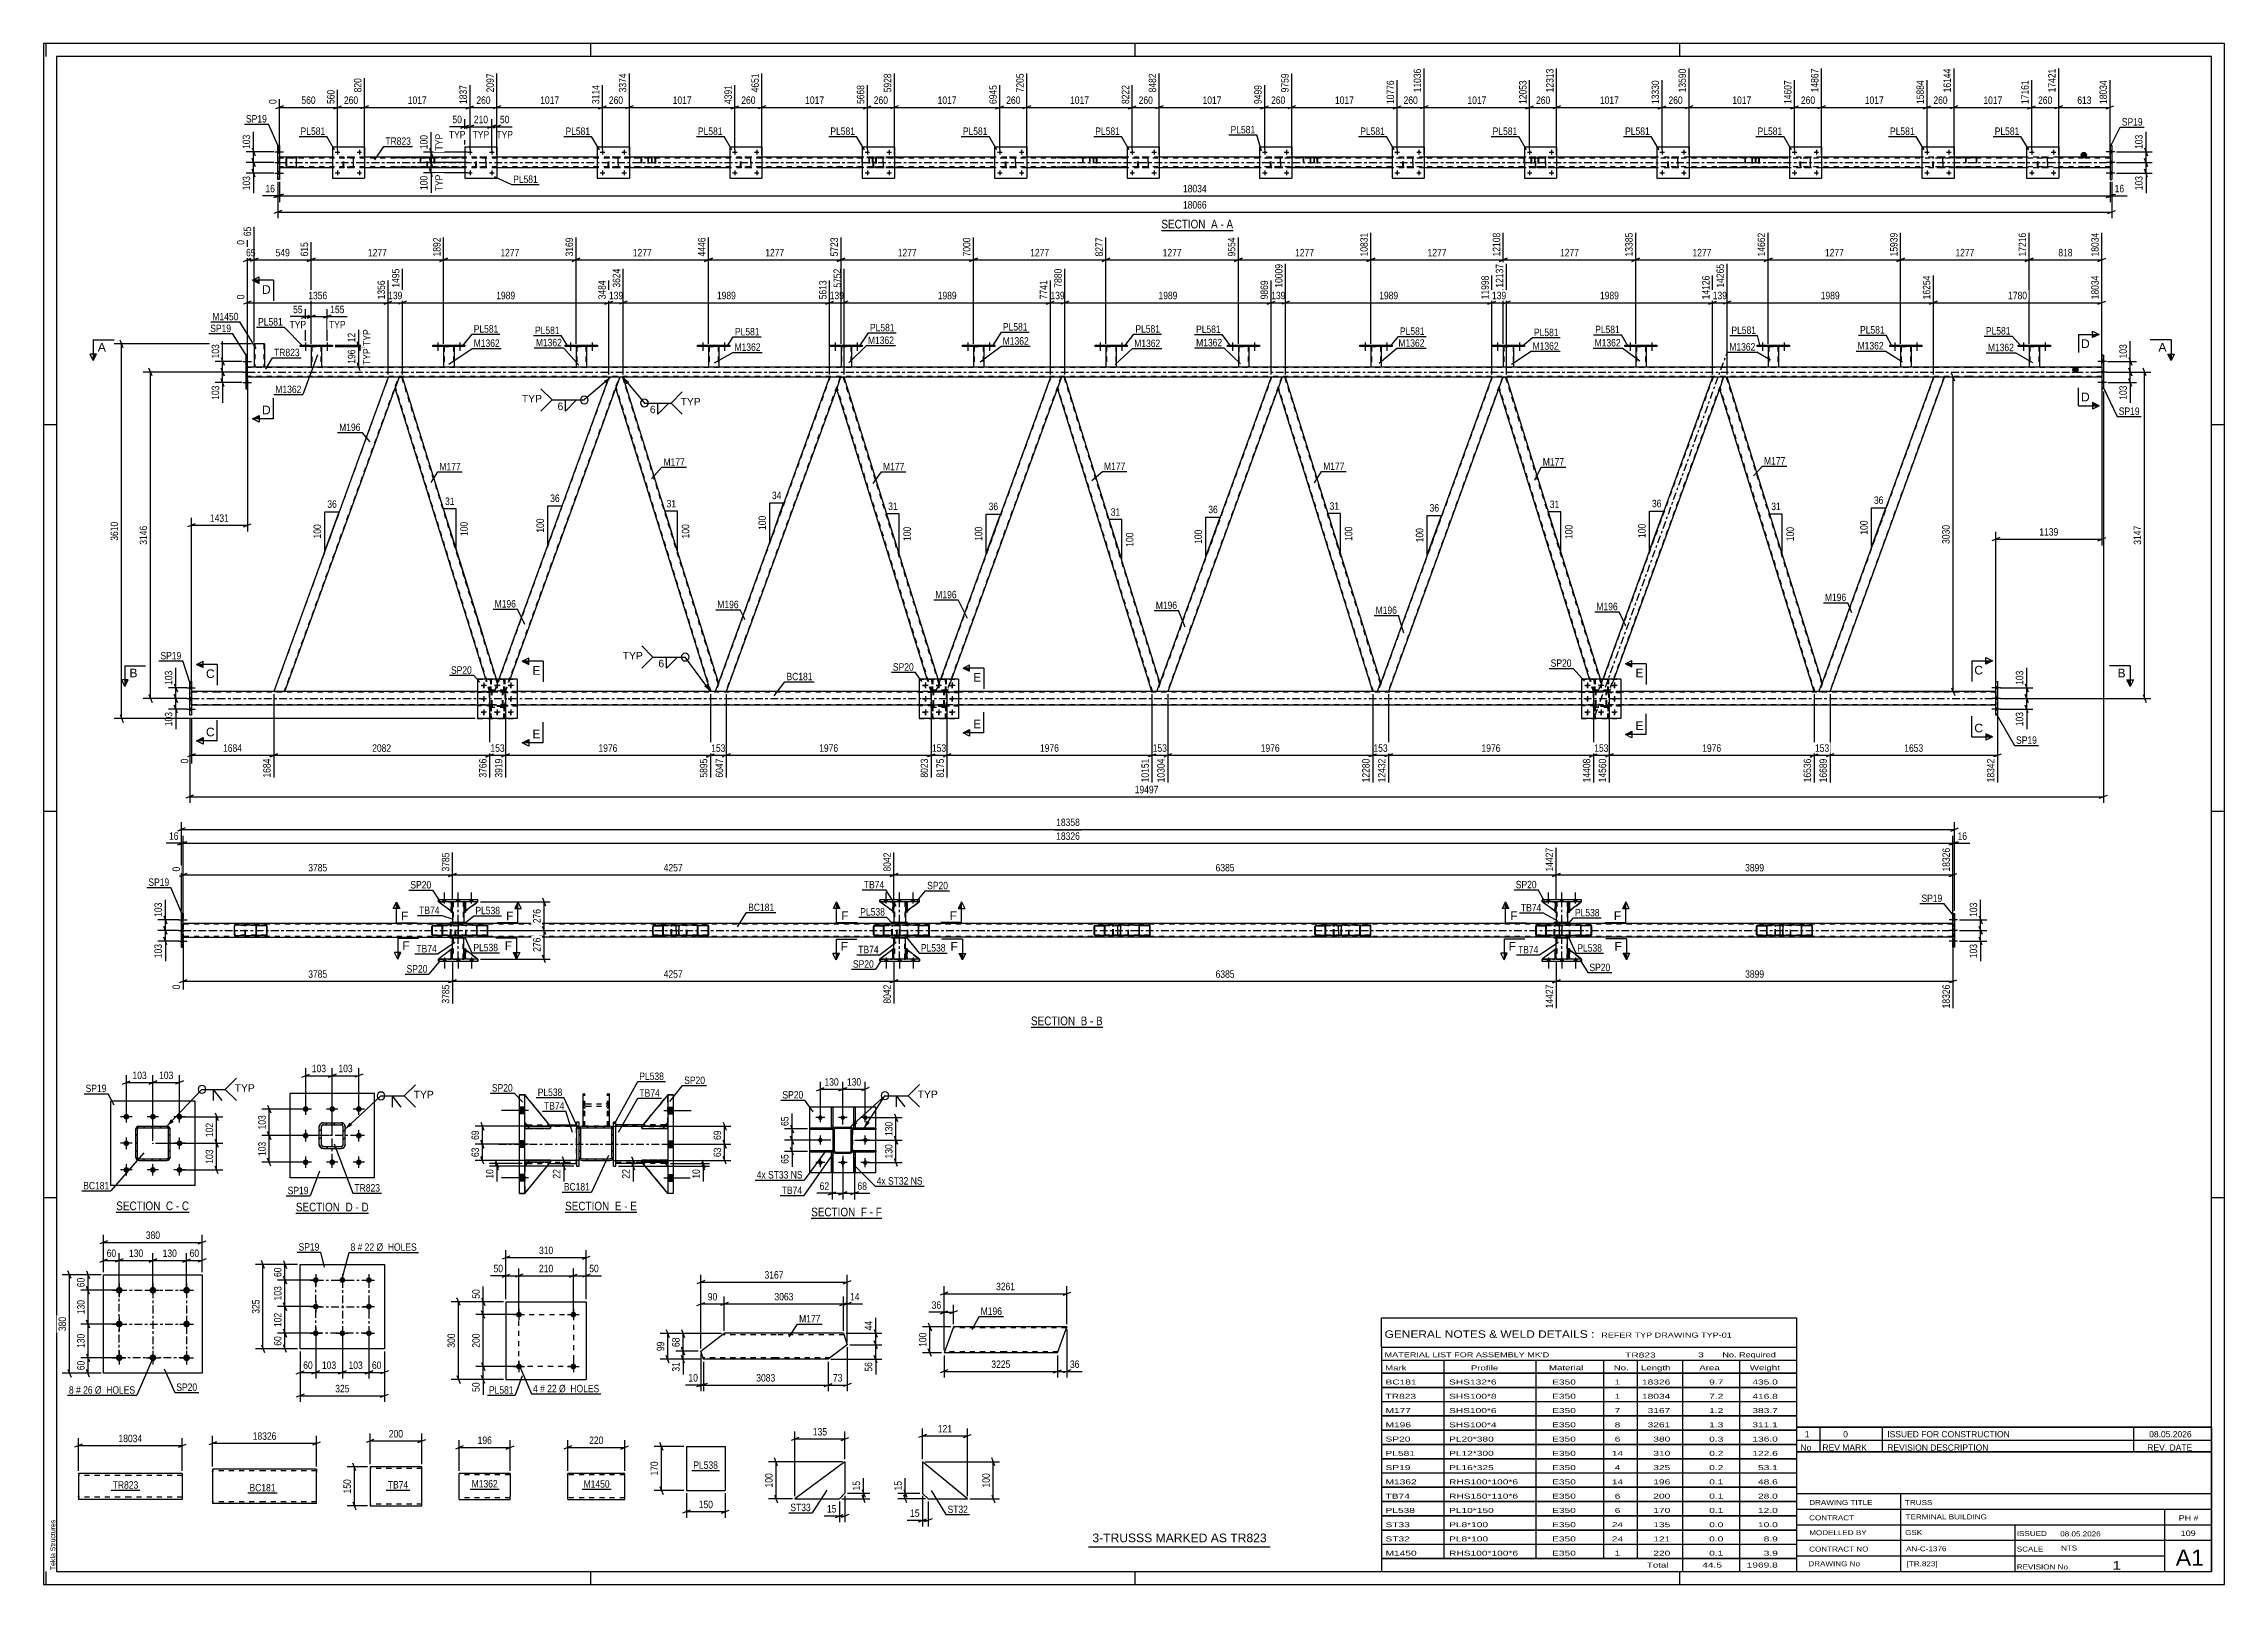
# Paper-space layout 'Layout1' of a CAD drawing. Header units: millimetres. Extents: x 0 to 841, y 0 to 594.
# The model-space entities are those that its viewports show. They can reach past a viewport. Long polylines and large blocks are cut down to what shows.
import ezdxf

# ---------------------------------------------------------------- set-up
doc = ezdxf.new("R2010")
doc.units = ezdxf.units.MM
doc.linetypes.add('DXK_LINE_DOT2', pattern=[3.9198, 1.9599, -1.9599])
doc.linetypes.add('DXK_LINE_DOT3', pattern=[5.9187, 2.979, -0.9799, 0.9799, -0.9799])
doc.layers.add('Viewport layer', color=7, linetype='Continuous', plot=False)
doc.styles.add('Arial', font='ARIAL.TTF', dxfattribs={"height": 0.2})
doc.styles.add('Arial Narrow', font='ARIALN.TTF', dxfattribs={"height": 0.2})

# ---------------------------------------------------------------- blocks, each defined once
blk = doc.blocks.new('Unknown-318884811-1133')
at = {"color": 5, "linetype": 'Continuous'}
for p, q in [((841, 594), (0, 594)), ((0, 594), (0, 0)), ((1, 589), (1, 594)), ((836, 589), (5, 589)), ((5, 589), (5, 5)), ((211, 589), (211, 594)), ((421, 589), (421, 594)), ((631, 589), (631, 594)), ((836, 5), (836, 589)), ((841, 0), (841, 594)), ((5, 447), (0, 447)), ((841, 447), (836, 447)), ((5, 298), (0, 298)), ((841, 298), (836, 298)), ((5, 149), (0, 149)), ((841, 149), (836, 149)), ((0, 0), (841, 0)), ((1, 0), (1, 5)), ((5, 5), (836, 5)), ((211, 0), (211, 5)), ((421, 0), (421, 5)), ((631, 0), (631, 5))]:
    blk.add_line(p, q, dxfattribs=at)
at = {"color": 174, "linetype": 'Continuous', "style": 'Arial'}
blk.add_text('Tekla Structures', height=1.9102, rotation=90, dxfattribs=at).set_placement((4.5, 5.5))
blk = doc.blocks.new('Unknown-318884811-11 - 2858')
at = {"color": 6, "linetype": 'Continuous'}
blk.add_line((431.06, 522.01), (458.71, 522.01), dxfattribs=at)
at = {"color": 0, "linetype": 'Continuous'}
blk.add_wipeout([(449.17, 522.76), (449.17, 526.26), (431.06, 526.26), (431.06, 522.76)], dxfattribs=at)
blk.add_wipeout([(452.78, 522.76), (452.78, 526.26), (450.22, 526.26), (450.22, 522.76)], dxfattribs=at)
at = {"color": 7, "linetype": 'Continuous', "style": 'Arial Narrow'}
blk.add_text('SECTION ', height=3.34, dxfattribs=at).set_placement((431.06, 522.76))
at = {"color": 0, "linetype": 'Continuous'}
blk.add_wipeout([(455.1, 522.76), (455.1, 526.26), (453.83, 526.26), (453.83, 522.76)], dxfattribs=at)
blk.add_wipeout([(458.71, 522.76), (458.71, 526.26), (456.15, 526.26), (456.15, 522.76)], dxfattribs=at)
at = {"color": 7, "linetype": 'Continuous', "style": 'Arial Narrow'}
for s, p in [('A', (450.22, 522.76)), ('-', (453.83, 522.76)), ('A', (456.15, 522.76))]:
    blk.add_text(s, height=3.34, dxfattribs=at).set_placement(p)
blk = doc.blocks.new('Unknown-318884811-12 - 5555')
at = {"color": 6, "linetype": 'Continuous'}
blk.add_line((380.78, 214.83), (408.43, 214.83), dxfattribs=at)
at = {"color": 0, "linetype": 'Continuous'}
blk.add_wipeout([(398.89, 215.58), (398.89, 219.08), (380.78, 219.08), (380.78, 215.58)], dxfattribs=at)
blk.add_wipeout([(402.5, 215.58), (402.5, 219.08), (399.94, 219.08), (399.94, 215.58)], dxfattribs=at)
at = {"color": 7, "linetype": 'Continuous', "style": 'Arial Narrow'}
blk.add_text('SECTION ', height=3.34, dxfattribs=at).set_placement((380.78, 215.58))
at = {"color": 0, "linetype": 'Continuous'}
blk.add_wipeout([(404.82, 215.58), (404.82, 219.08), (403.55, 219.08), (403.55, 215.58)], dxfattribs=at)
blk.add_wipeout([(408.43, 215.58), (408.43, 219.08), (405.87, 219.08), (405.87, 215.58)], dxfattribs=at)
at = {"color": 7, "linetype": 'Continuous', "style": 'Arial Narrow'}
for s, p in [('B', (399.94, 215.58)), ('B', (405.87, 215.58)), ('-', (403.55, 215.58))]:
    blk.add_text(s, height=3.34, dxfattribs=at).set_placement(p)
blk = doc.blocks.new('Unknown-318884811-13 - 6952')
at = {"color": 6, "linetype": 'Continuous'}
blk.add_line((28.02, 143.51), (56.09, 143.51), dxfattribs=at)
at = {"color": 0, "linetype": 'Continuous'}
blk.add_wipeout([(46.13, 144.26), (46.13, 147.76), (28.02, 147.76), (28.02, 144.26)], dxfattribs=at)
blk.add_wipeout([(49.95, 144.26), (49.95, 147.76), (47.18, 147.76), (47.18, 144.26)], dxfattribs=at)
at = {"color": 7, "linetype": 'Continuous', "style": 'Arial Narrow'}
blk.add_text('SECTION ', height=3.34, dxfattribs=at).set_placement((28.02, 144.26))
at = {"color": 0, "linetype": 'Continuous'}
blk.add_wipeout([(52.27, 144.26), (52.27, 147.76), (51, 147.76), (51, 144.26)], dxfattribs=at)
blk.add_wipeout([(56.09, 144.26), (56.09, 147.76), (53.32, 147.76), (53.32, 144.26)], dxfattribs=at)
at = {"color": 7, "linetype": 'Continuous', "style": 'Arial Narrow'}
for s, p in [('C', (47.18, 144.26)), ('-', (51, 144.26)), ('C', (53.32, 144.26))]:
    blk.add_text(s, height=3.34, dxfattribs=at).set_placement(p)
blk = doc.blocks.new('Unknown-318884811-14 - 1571')
at = {"color": 6, "linetype": 'Continuous'}
blk.add_line((97.27, 143.06), (125.34, 143.06), dxfattribs=at)
at = {"color": 0, "linetype": 'Continuous'}
blk.add_wipeout([(115.38, 143.81), (115.38, 147.31), (97.27, 147.31), (97.27, 143.81)], dxfattribs=at)
blk.add_wipeout([(119.2, 143.81), (119.2, 147.31), (116.43, 147.31), (116.43, 143.81)], dxfattribs=at)
at = {"color": 7, "linetype": 'Continuous', "style": 'Arial Narrow'}
blk.add_text('SECTION ', height=3.34, dxfattribs=at).set_placement((97.27, 143.81))
at = {"color": 0, "linetype": 'Continuous'}
blk.add_wipeout([(121.53, 143.81), (121.53, 147.31), (120.25, 147.31), (120.25, 143.81)], dxfattribs=at)
blk.add_wipeout([(125.34, 143.81), (125.34, 147.31), (122.58, 147.31), (122.58, 143.81)], dxfattribs=at)
at = {"color": 7, "linetype": 'Continuous', "style": 'Arial Narrow'}
for s, p in [('D', (116.43, 143.81)), ('-', (120.25, 143.81)), ('D', (122.58, 143.81))]:
    blk.add_text(s, height=3.34, dxfattribs=at).set_placement(p)
blk = doc.blocks.new('Unknown-318884811-15 - 1248')
at = {"color": 6, "linetype": 'Continuous'}
blk.add_line((201.12, 143.45), (228.77, 143.45), dxfattribs=at)
at = {"color": 0, "linetype": 'Continuous'}
blk.add_wipeout([(219.23, 144.2), (219.23, 147.7), (201.12, 147.7), (201.12, 144.2)], dxfattribs=at)
blk.add_wipeout([(222.83, 144.2), (222.83, 147.7), (220.28, 147.7), (220.28, 144.2)], dxfattribs=at)
at = {"color": 7, "linetype": 'Continuous', "style": 'Arial Narrow'}
blk.add_text('SECTION ', height=3.34, dxfattribs=at).set_placement((201.12, 144.2))
at = {"color": 0, "linetype": 'Continuous'}
blk.add_wipeout([(225.16, 144.2), (225.16, 147.7), (223.88, 147.7), (223.88, 144.2)], dxfattribs=at)
blk.add_wipeout([(228.77, 144.2), (228.77, 147.7), (226.21, 147.7), (226.21, 144.2)], dxfattribs=at)
at = {"color": 7, "linetype": 'Continuous', "style": 'Arial Narrow'}
for s, p in [('E', (220.28, 144.2)), ('-', (223.88, 144.2)), ('E', (226.21, 144.2))]:
    blk.add_text(s, height=3.34, dxfattribs=at).set_placement(p)
blk = doc.blocks.new('Unknown-318884811-17 - 6080')
at = {"color": 6, "linetype": 'Continuous'}
blk.add_line((296.01, 141.14), (323.23, 141.14), dxfattribs=at)
at = {"color": 0, "linetype": 'Continuous'}
blk.add_wipeout([(314.12, 141.89), (314.12, 145.39), (296.01, 145.39), (296.01, 141.89)], dxfattribs=at)
blk.add_wipeout([(317.51, 141.89), (317.51, 145.39), (315.17, 145.39), (315.17, 141.89)], dxfattribs=at)
at = {"color": 7, "linetype": 'Continuous', "style": 'Arial Narrow'}
blk.add_text('SECTION ', height=3.34, dxfattribs=at).set_placement((296.01, 141.89))
at = {"color": 0, "linetype": 'Continuous'}
blk.add_wipeout([(319.84, 141.89), (319.84, 145.39), (318.56, 145.39), (318.56, 141.89)], dxfattribs=at)
blk.add_wipeout([(323.23, 141.89), (323.23, 145.39), (320.89, 145.39), (320.89, 141.89)], dxfattribs=at)
at = {"color": 7, "linetype": 'Continuous', "style": 'Arial Narrow'}
for s, p in [('F', (315.17, 141.89)), ('-', (318.56, 141.89)), ('F', (320.89, 141.89))]:
    blk.add_text(s, height=3.34, dxfattribs=at).set_placement(p)
blk = doc.blocks.new('Part-318884811-2926 - 2858')
at = {"color": 2, "linetype": 'Continuous'}
for p, q in [((162.44, 554.17), (162.44, 542.17)), ((162.44, 554.17), (174.84, 554.17)), ((174.84, 554.17), (174.84, 542.17)), ((162.44, 542.17), (174.84, 542.17))]:
    blk.add_line(p, q, dxfattribs=at)
blk = doc.blocks.new('Bolt-318884811-2862 - 2858')
at = {"linetype": 'Continuous'}
for points in [[(767.15, 544.17, -1), (766.27, 544.17, -1)], [(775.55, 544.17, -1), (774.67, 544.17, -1)]]:
    blk.add_hatch(color=1, dxfattribs=at).paths.add_polyline_path(points)
at = {"color": 1, "linetype": 'Continuous'}
for p, q in [((765.83, 544.17), (767.59, 544.17)), ((766.71, 545.05), (766.71, 543.29)), ((774.23, 544.17), (775.99, 544.17)), ((775.11, 545.05), (775.11, 543.29))]:
    blk.add_line(p, q, dxfattribs=at)
blk = doc.blocks.new('Bolt-318884811-2860 - 2858')
at = {"linetype": 'Continuous'}
for points in [[(726.77, 544.17, -1), (725.89, 544.17, -1)], [(735.17, 544.17, -1), (734.29, 544.17, -1)]]:
    blk.add_hatch(color=1, dxfattribs=at).paths.add_polyline_path(points)
at = {"color": 1, "linetype": 'Continuous'}
for p, q in [((725.45, 544.17), (727.21, 544.17)), ((726.33, 545.05), (726.33, 543.29)), ((733.85, 544.17), (735.61, 544.17)), ((734.73, 545.05), (734.73, 543.29))]:
    blk.add_line(p, q, dxfattribs=at)
blk = doc.blocks.new('Bolt-318884811-2861 - 2858')
at = {"linetype": 'Continuous'}
for points in [[(726.77, 552.17, -1), (725.89, 552.17, -1)], [(735.17, 552.17, -1), (734.29, 552.17, -1)]]:
    blk.add_hatch(color=1, dxfattribs=at).paths.add_polyline_path(points)
at = {"color": 1, "linetype": 'Continuous'}
for p, q in [((725.45, 552.17), (727.21, 552.17)), ((726.33, 553.05), (726.33, 551.29)), ((733.85, 552.17), (735.61, 552.17)), ((734.73, 553.05), (734.73, 551.29))]:
    blk.add_line(p, q, dxfattribs=at)
blk = doc.blocks.new('Part-318884811-2927 - 2858')
at = {"color": 7, "linetype": 'DXK_LINE_DOT2'}
for p, q in [((115.56, 549.69), (115.6, 549.87)), ((115.6, 549.87), (115.56, 549.69)), ((115.56, 546.65), (115.56, 549.69)), ((115.8, 549.69), (115.82, 549.78)), ((115.8, 546.65), (115.8, 549.69)), ((115.82, 549.78), (115.87, 549.86)), ((115.86, 550.13), (116.04, 550.17)), ((116.04, 550.17), (115.86, 550.13)), ((115.87, 549.86), (115.95, 549.91)), ((115.95, 549.91), (116.04, 549.93)), ((119.08, 550.17), (116.04, 550.17)), ((119.08, 549.93), (116.04, 549.93)), ((119.08, 550.17), (119.26, 550.13)), ((119.26, 550.13), (119.08, 550.17)), ((119.08, 549.93), (119.17, 549.91)), ((119.17, 549.91), (119.25, 549.86)), ((119.25, 549.86), (119.3, 549.78)), ((119.3, 549.78), (119.32, 549.69)), ((119.32, 549.69), (119.32, 546.65)), ((119.52, 549.87), (119.56, 549.69)), ((119.56, 549.69), (119.52, 549.87)), ((119.56, 546.65), (119.56, 549.69)), ((115.6, 546.46), (115.56, 546.65)), ((115.56, 546.65), (115.6, 546.46)), ((115.82, 546.55), (115.8, 546.65)), ((115.87, 546.48), (115.82, 546.55)), ((116.04, 546.17), (115.86, 546.2)), ((115.86, 546.2), (116.04, 546.17)), ((115.95, 546.42), (115.87, 546.48)), ((116.04, 546.41), (115.95, 546.42)), ((119.08, 546.41), (116.04, 546.41)), ((119.08, 546.17), (116.04, 546.17)), ((119.17, 546.42), (119.08, 546.41)), ((119.26, 546.2), (119.08, 546.17)), ((119.08, 546.17), (119.26, 546.2)), ((119.25, 546.48), (119.17, 546.42)), ((119.3, 546.55), (119.25, 546.48)), ((119.32, 546.65), (119.3, 546.55)), ((119.56, 546.65), (119.52, 546.46)), ((119.52, 546.46), (119.56, 546.65))]:
    blk.add_line(p, q, dxfattribs=at)
at = {"color": 7, "linetype": 'DXK_LINE_DOT3'}
blk.add_line((117.56, 548.17), (117.56, 548.17), dxfattribs=at)
at = {"color": 7, "linetype": 'DXK_LINE_DOT2'}
for centre, start, end in [((116.04, 549.69), 112.5, 157.5), ((116.04, 549.69), 112.5, 157.5), ((119.08, 549.69), 22.5, 67.5), ((119.08, 549.69), 22.5, 67.5), ((116.04, 546.65), 202.5, 247.5), ((116.04, 546.65), 202.5, 247.5), ((119.08, 546.65), 292.5, 337.5), ((119.08, 546.65), 292.5, 337.5)]:
    blk.add_arc(centre, 0.48, start, end, dxfattribs=at)
blk = doc.blocks.new('Bolt-318884811-2863 - 2858')
at = {"linetype": 'Continuous'}
for points in [[(767.15, 552.17, -1), (766.27, 552.17, -1)], [(775.55, 552.17, -1), (774.67, 552.17, -1)]]:
    blk.add_hatch(color=1, dxfattribs=at).paths.add_polyline_path(points)
at = {"color": 1, "linetype": 'Continuous'}
for p, q in [((765.83, 552.17), (767.59, 552.17)), ((766.71, 553.05), (766.71, 551.29)), ((774.23, 552.17), (775.99, 552.17)), ((775.11, 553.05), (775.11, 551.29))]:
    blk.add_line(p, q, dxfattribs=at)
blk = doc.blocks.new('Bolt-318884811-2864 - 2858')
at = {"linetype": 'Continuous'}
for points in [[(318.12, 544.17, -1), (317.24, 544.17, -1)], [(326.52, 544.17, -1), (325.64, 544.17, -1)]]:
    blk.add_hatch(color=1, dxfattribs=at).paths.add_polyline_path(points)
at = {"color": 1, "linetype": 'Continuous'}
for p, q in [((316.8, 544.17), (318.56, 544.17)), ((317.68, 545.05), (317.68, 543.29)), ((325.2, 544.17), (326.96, 544.17)), ((326.08, 545.05), (326.08, 543.29))]:
    blk.add_line(p, q, dxfattribs=at)
blk = doc.blocks.new('Bolt-318884811-2865 - 2858')
at = {"linetype": 'Continuous'}
for points in [[(318.12, 552.17, -1), (317.24, 552.17, -1)], [(326.52, 552.17, -1), (325.64, 552.17, -1)]]:
    blk.add_hatch(color=1, dxfattribs=at).paths.add_polyline_path(points)
at = {"color": 1, "linetype": 'Continuous'}
for p, q in [((316.8, 552.17), (318.56, 552.17)), ((317.68, 553.05), (317.68, 551.29)), ((325.2, 552.17), (326.96, 552.17)), ((326.08, 553.05), (326.08, 551.29))]:
    blk.add_line(p, q, dxfattribs=at)
blk = doc.blocks.new('Bolt-318884811-2866 - 2858')
at = {"linetype": 'Continuous'}
for points in [[(420.28, 544.17, -1), (419.4, 544.17, -1)], [(428.68, 544.17, -1), (427.8, 544.17, -1)]]:
    blk.add_hatch(color=1, dxfattribs=at).paths.add_polyline_path(points)
at = {"color": 1, "linetype": 'Continuous'}
for p, q in [((418.96, 544.17), (420.72, 544.17)), ((419.84, 545.05), (419.84, 543.29)), ((427.36, 544.17), (429.12, 544.17)), ((428.24, 545.05), (428.24, 543.29))]:
    blk.add_line(p, q, dxfattribs=at)
blk = doc.blocks.new('Bolt-318884811-2867 - 2858')
at = {"linetype": 'Continuous'}
for points in [[(420.28, 552.17, -1), (419.4, 552.17, -1)], [(428.68, 552.17, -1), (427.8, 552.17, -1)]]:
    blk.add_hatch(color=1, dxfattribs=at).paths.add_polyline_path(points)
at = {"color": 1, "linetype": 'Continuous'}
for p, q in [((418.96, 552.17), (420.72, 552.17)), ((419.84, 553.05), (419.84, 551.29)), ((427.36, 552.17), (429.12, 552.17)), ((428.24, 553.05), (428.24, 551.29))]:
    blk.add_line(p, q, dxfattribs=at)
blk = doc.blocks.new('Part-318884811-2932 - 2858')
at = {"color": 2, "linetype": 'Continuous'}
for p, q in [((111.36, 554.17), (111.36, 542.17)), ((111.36, 554.17), (123.76, 554.17)), ((123.76, 554.17), (123.76, 542.17)), ((111.36, 542.17), (123.76, 542.17))]:
    blk.add_line(p, q, dxfattribs=at)
blk = doc.blocks.new('Bolt-318884811-2868 - 2858')
at = {"linetype": 'Continuous'}
for points in [[(471.36, 544.17, -1), (470.48, 544.17, -1)], [(479.76, 544.17, -1), (478.88, 544.17, -1)]]:
    blk.add_hatch(color=1, dxfattribs=at).paths.add_polyline_path(points)
at = {"color": 1, "linetype": 'Continuous'}
for p, q in [((470.04, 544.17), (471.8, 544.17)), ((470.92, 545.05), (470.92, 543.29)), ((478.44, 544.17), (480.2, 544.17)), ((479.32, 545.05), (479.32, 543.29))]:
    blk.add_line(p, q, dxfattribs=at)
blk = doc.blocks.new('Part-318884811-2933 - 2858')
at = {"color": 2, "linetype": 'Continuous'}
for p, q in [((93.62, 549.87), (93.58, 549.69)), ((93.58, 546.65), (93.58, 549.69)), ((93.82, 549.69), (93.84, 549.78)), ((93.82, 546.65), (93.82, 549.69)), ((93.84, 549.78), (93.89, 549.86)), ((94.06, 550.17), (93.88, 550.13)), ((93.89, 549.86), (93.97, 549.91)), ((93.97, 549.91), (94.06, 549.93)), ((97.1, 550.17), (94.06, 550.17)), ((97.1, 549.93), (94.06, 549.93)), ((97.29, 550.13), (97.1, 550.17)), ((97.1, 549.93), (97.19, 549.91)), ((97.19, 549.91), (97.27, 549.86)), ((97.27, 549.86), (97.32, 549.78)), ((97.32, 549.78), (97.34, 549.69)), ((97.34, 549.69), (97.34, 546.65)), ((97.58, 549.69), (97.55, 549.87)), ((97.58, 546.65), (97.58, 549.69)), ((93.58, 546.65), (93.62, 546.46)), ((93.84, 546.55), (93.82, 546.65)), ((93.89, 546.48), (93.84, 546.55)), ((93.88, 546.2), (94.06, 546.17)), ((93.97, 546.42), (93.89, 546.48)), ((94.06, 546.41), (93.97, 546.42)), ((97.1, 546.41), (94.06, 546.41)), ((97.1, 546.17), (94.06, 546.17)), ((97.19, 546.42), (97.1, 546.41)), ((97.1, 546.17), (97.29, 546.2)), ((97.27, 546.48), (97.19, 546.42)), ((97.32, 546.55), (97.27, 546.48)), ((97.34, 546.65), (97.32, 546.55)), ((97.55, 546.46), (97.58, 546.65))]:
    blk.add_line(p, q, dxfattribs=at)
at = {"color": 7, "linetype": 'DXK_LINE_DOT2'}
for p, q in [((93.58, 549.69), (93.62, 549.87)), ((93.88, 550.13), (94.06, 550.17)), ((97.1, 550.17), (97.29, 550.13)), ((97.55, 549.87), (97.58, 549.69)), ((93.62, 546.46), (93.58, 546.65)), ((94.06, 546.17), (93.88, 546.2)), ((97.29, 546.2), (97.1, 546.17)), ((97.58, 546.65), (97.55, 546.46))]:
    blk.add_line(p, q, dxfattribs=at)
at = {"color": 2, "linetype": 'Continuous'}
for centre, start, end in [((94.06, 549.69), 112.5, 157.5), ((97.1, 549.69), 22.5, 67.5), ((94.06, 546.65), 202.5, 247.5), ((97.1, 546.65), 292.5, 337.5)]:
    blk.add_arc(centre, 0.48, start, end, dxfattribs=at)
at = {"color": 7, "linetype": 'DXK_LINE_DOT2'}
for centre, start, end in [((94.06, 549.69), 112.5, 157.5), ((97.1, 549.69), 22.5, 67.5), ((94.06, 546.65), 202.5, 247.5), ((97.1, 546.65), 292.5, 337.5)]:
    blk.add_arc(centre, 0.48, start, end, dxfattribs=at)
blk = doc.blocks.new('Bolt-318884811-2869 - 2858')
at = {"linetype": 'Continuous'}
for points in [[(471.36, 552.17, -1), (470.48, 552.17, -1)], [(479.76, 552.17, -1), (478.88, 552.17, -1)]]:
    blk.add_hatch(color=1, dxfattribs=at).paths.add_polyline_path(points)
at = {"color": 1, "linetype": 'Continuous'}
for p, q in [((470.04, 552.17), (471.8, 552.17)), ((470.92, 553.05), (470.92, 551.29)), ((478.44, 552.17), (480.2, 552.17)), ((479.32, 553.05), (479.32, 551.29))]:
    blk.add_line(p, q, dxfattribs=at)
blk = doc.blocks.new('Bolt-318884811-2934 - 2858')
at = {"linetype": 'Continuous'}
for points in [[(369.2, 544.17, -1), (368.32, 544.17, -1)], [(377.6, 544.17, -1), (376.72, 544.17, -1)]]:
    blk.add_hatch(color=1, dxfattribs=at).paths.add_polyline_path(points)
at = {"color": 1, "linetype": 'Continuous'}
for p, q in [((367.88, 544.17), (369.64, 544.17)), ((368.76, 545.05), (368.76, 543.29)), ((376.28, 544.17), (378.04, 544.17)), ((377.16, 545.05), (377.16, 543.29))]:
    blk.add_line(p, q, dxfattribs=at)
blk = doc.blocks.new('Bolt-318884811-2870 - 2858')
at = {"linetype": 'Continuous'}
for points in [[(522.44, 544.17, -1), (521.56, 544.17, -1)], [(530.84, 544.17, -1), (529.96, 544.17, -1)]]:
    blk.add_hatch(color=1, dxfattribs=at).paths.add_polyline_path(points)
at = {"color": 1, "linetype": 'Continuous'}
for p, q in [((521.12, 544.17), (522.88, 544.17)), ((522, 545.05), (522, 543.29)), ((529.52, 544.17), (531.28, 544.17)), ((530.4, 545.05), (530.4, 543.29))]:
    blk.add_line(p, q, dxfattribs=at)
blk = doc.blocks.new('Bolt-318884811-2935 - 2858')
at = {"linetype": 'Continuous'}
for points in [[(369.2, 552.17, -1), (368.32, 552.17, -1)], [(377.6, 552.17, -1), (376.72, 552.17, -1)]]:
    blk.add_hatch(color=1, dxfattribs=at).paths.add_polyline_path(points)
at = {"color": 1, "linetype": 'Continuous'}
for p, q in [((367.88, 552.17), (369.64, 552.17)), ((368.76, 553.05), (368.76, 551.29)), ((376.28, 552.17), (378.04, 552.17)), ((377.16, 553.05), (377.16, 551.29))]:
    blk.add_line(p, q, dxfattribs=at)
blk = doc.blocks.new('Bolt-318884811-2871 - 2858')
at = {"linetype": 'Continuous'}
for points in [[(522.44, 552.17, -1), (521.56, 552.17, -1)], [(530.84, 552.17, -1), (529.96, 552.17, -1)]]:
    blk.add_hatch(color=1, dxfattribs=at).paths.add_polyline_path(points)
at = {"color": 1, "linetype": 'Continuous'}
for p, q in [((521.12, 552.17), (522.88, 552.17)), ((522, 553.05), (522, 551.29)), ((529.52, 552.17), (531.28, 552.17)), ((530.4, 553.05), (530.4, 551.29))]:
    blk.add_line(p, q, dxfattribs=at)
blk = doc.blocks.new('Part-318884811-2940 - 2858')
at = {"color": 2, "linetype": 'Continuous'}
for p, q in [((315.68, 554.17), (315.68, 542.17)), ((315.68, 554.17), (328.08, 554.17)), ((328.08, 554.17), (328.08, 542.17)), ((315.68, 542.17), (328.08, 542.17))]:
    blk.add_line(p, q, dxfattribs=at)
blk = doc.blocks.new('Part-318884811-2876 - 2858')
at = {"color": 2, "linetype": 'Continuous'}
for p, q in [((673.25, 554.17), (673.25, 542.17)), ((673.25, 554.17), (685.65, 554.17)), ((685.65, 554.17), (685.65, 542.17)), ((673.25, 542.17), (685.65, 542.17))]:
    blk.add_line(p, q, dxfattribs=at)
blk = doc.blocks.new('Part-318884811-2941 - 2858')
at = {"color": 7, "linetype": 'DXK_LINE_DOT2'}
for p, q in [((268.8, 549.69), (268.84, 549.87)), ((268.84, 549.87), (268.8, 549.69)), ((268.8, 546.65), (268.8, 549.69)), ((269.04, 549.69), (269.06, 549.78)), ((269.04, 546.65), (269.04, 549.69)), ((269.06, 549.78), (269.11, 549.86)), ((269.1, 550.13), (269.28, 550.17)), ((269.28, 550.17), (269.1, 550.13)), ((269.11, 549.86), (269.19, 549.91)), ((269.19, 549.91), (269.28, 549.93)), ((272.32, 550.17), (269.28, 550.17)), ((272.32, 549.93), (269.28, 549.93)), ((272.32, 550.17), (272.5, 550.13)), ((272.5, 550.13), (272.32, 550.17)), ((272.32, 549.93), (272.41, 549.91)), ((272.41, 549.91), (272.49, 549.86)), ((272.49, 549.86), (272.54, 549.78)), ((272.54, 549.78), (272.56, 549.69)), ((272.56, 549.69), (272.56, 546.65)), ((272.76, 549.87), (272.8, 549.69)), ((272.8, 549.69), (272.76, 549.87)), ((272.8, 546.65), (272.8, 549.69)), ((268.84, 546.46), (268.8, 546.65)), ((268.8, 546.65), (268.84, 546.46)), ((269.06, 546.55), (269.04, 546.65)), ((269.11, 546.48), (269.06, 546.55)), ((269.28, 546.17), (269.1, 546.2)), ((269.1, 546.2), (269.28, 546.17)), ((269.19, 546.42), (269.11, 546.48)), ((269.28, 546.41), (269.19, 546.42)), ((272.32, 546.41), (269.28, 546.41)), ((272.32, 546.17), (269.28, 546.17)), ((272.41, 546.42), (272.32, 546.41)), ((272.5, 546.2), (272.32, 546.17)), ((272.32, 546.17), (272.5, 546.2)), ((272.49, 546.48), (272.41, 546.42)), ((272.54, 546.55), (272.49, 546.48)), ((272.56, 546.65), (272.54, 546.55)), ((272.8, 546.65), (272.76, 546.46)), ((272.76, 546.46), (272.8, 546.65))]:
    blk.add_line(p, q, dxfattribs=at)
at = {"color": 7, "linetype": 'DXK_LINE_DOT3'}
blk.add_line((270.8, 548.17), (270.8, 548.17), dxfattribs=at)
at = {"color": 7, "linetype": 'DXK_LINE_DOT2'}
for centre, start, end in [((269.28, 549.69), 112.5, 157.5), ((269.28, 549.69), 112.5, 157.5), ((272.32, 549.69), 22.5, 67.5), ((272.32, 549.69), 22.5, 67.5), ((269.28, 546.65), 202.5, 247.5), ((269.28, 546.65), 202.5, 247.5), ((272.32, 546.65), 292.5, 337.5), ((272.32, 546.65), 292.5, 337.5)]:
    blk.add_arc(centre, 0.48, start, end, dxfattribs=at)
blk = doc.blocks.new('Part-318884811-2877 - 2858')
at = {"color": 7, "linetype": 'DXK_LINE_DOT2'}
for p, q in [((728.53, 549.69), (728.56, 549.87)), ((728.56, 549.87), (728.53, 549.69)), ((728.53, 546.65), (728.53, 549.69)), ((728.77, 549.69), (728.78, 549.78)), ((728.77, 546.65), (728.77, 549.69)), ((728.78, 549.78), (728.84, 549.86)), ((728.82, 550.13), (729.01, 550.17)), ((729.01, 550.17), (728.82, 550.13)), ((728.84, 549.86), (728.91, 549.91)), ((728.91, 549.91), (729.01, 549.93)), ((732.05, 550.17), (729.01, 550.17)), ((732.05, 549.93), (729.01, 549.93)), ((732.05, 550.17), (732.23, 550.13)), ((732.23, 550.13), (732.05, 550.17)), ((732.05, 549.93), (732.14, 549.91)), ((732.14, 549.91), (732.22, 549.86)), ((732.22, 549.86), (732.27, 549.78)), ((732.27, 549.78), (732.29, 549.69)), ((732.29, 549.69), (732.29, 546.65)), ((732.49, 549.87), (732.53, 549.69)), ((732.53, 549.69), (732.49, 549.87)), ((732.53, 546.65), (732.53, 549.69)), ((728.56, 546.46), (728.53, 546.65)), ((728.53, 546.65), (728.56, 546.46)), ((728.78, 546.55), (728.77, 546.65)), ((728.84, 546.48), (728.78, 546.55)), ((729.01, 546.17), (728.82, 546.2)), ((728.82, 546.2), (729.01, 546.17)), ((728.91, 546.42), (728.84, 546.48)), ((729.01, 546.41), (728.91, 546.42)), ((732.05, 546.41), (729.01, 546.41)), ((732.05, 546.17), (729.01, 546.17)), ((732.14, 546.42), (732.05, 546.41)), ((732.23, 546.2), (732.05, 546.17)), ((732.05, 546.17), (732.23, 546.2)), ((732.22, 546.48), (732.14, 546.42)), ((732.27, 546.55), (732.22, 546.48)), ((732.29, 546.65), (732.27, 546.55)), ((732.53, 546.65), (732.49, 546.46)), ((732.49, 546.46), (732.53, 546.65))]:
    blk.add_line(p, q, dxfattribs=at)
at = {"color": 7, "linetype": 'DXK_LINE_DOT3'}
blk.add_line((730.53, 548.17), (730.53, 548.17), dxfattribs=at)
at = {"color": 7, "linetype": 'DXK_LINE_DOT2'}
for centre, start, end in [((729.01, 549.69), 112.5, 157.5), ((729.01, 549.69), 112.5, 157.5), ((732.05, 549.69), 22.5, 67.5), ((732.05, 549.69), 22.5, 67.5), ((729.01, 546.65), 202.5, 247.5), ((729.01, 546.65), 202.5, 247.5), ((732.05, 546.65), 292.5, 337.5), ((732.05, 546.65), 292.5, 337.5)]:
    blk.add_arc(centre, 0.48, start, end, dxfattribs=at)
blk = doc.blocks.new('Part-318884811-2946 - 2858')
at = {"color": 2, "linetype": 'Continuous'}
for p, q in [((264.6, 554.17), (264.6, 542.17)), ((264.6, 554.17), (277, 554.17)), ((277, 554.17), (277, 542.17)), ((264.6, 542.17), (277, 542.17))]:
    blk.add_line(p, q, dxfattribs=at)
blk = doc.blocks.new('Part-318884811-2882 - 2858')
at = {"color": 2, "linetype": 'Continuous'}
for p, q in [((724.33, 554.17), (724.33, 542.17)), ((724.33, 554.17), (736.73, 554.17)), ((736.73, 554.17), (736.73, 542.17)), ((724.33, 542.17), (736.73, 542.17))]:
    blk.add_line(p, q, dxfattribs=at)
blk = doc.blocks.new('Part-318884811-2947 - 2858')
at = {"color": 7, "linetype": 'DXK_LINE_DOT2'}
for p, q in [((217.72, 549.69), (217.76, 549.87)), ((217.76, 549.87), (217.72, 549.69)), ((217.72, 546.65), (217.72, 549.69)), ((217.96, 549.69), (217.98, 549.78)), ((217.96, 546.65), (217.96, 549.69)), ((217.98, 549.78), (218.03, 549.86)), ((218.02, 550.13), (218.2, 550.17)), ((218.2, 550.17), (218.02, 550.13)), ((218.03, 549.86), (218.11, 549.91)), ((218.11, 549.91), (218.2, 549.93)), ((221.24, 550.17), (218.2, 550.17)), ((221.24, 549.93), (218.2, 549.93)), ((221.24, 550.17), (221.42, 550.13)), ((221.42, 550.13), (221.24, 550.17)), ((221.24, 549.93), (221.33, 549.91)), ((221.33, 549.91), (221.41, 549.86)), ((221.41, 549.86), (221.46, 549.78)), ((221.46, 549.78), (221.48, 549.69)), ((221.48, 549.69), (221.48, 546.65)), ((221.68, 549.87), (221.72, 549.69)), ((221.72, 549.69), (221.68, 549.87)), ((221.72, 546.65), (221.72, 549.69)), ((217.76, 546.46), (217.72, 546.65)), ((217.72, 546.65), (217.76, 546.46)), ((217.98, 546.55), (217.96, 546.65)), ((218.03, 546.48), (217.98, 546.55)), ((218.2, 546.17), (218.02, 546.2)), ((218.02, 546.2), (218.2, 546.17)), ((218.11, 546.42), (218.03, 546.48)), ((218.2, 546.41), (218.11, 546.42)), ((221.24, 546.41), (218.2, 546.41)), ((221.24, 546.17), (218.2, 546.17)), ((221.33, 546.42), (221.24, 546.41)), ((221.42, 546.2), (221.24, 546.17)), ((221.24, 546.17), (221.42, 546.2)), ((221.41, 546.48), (221.33, 546.42)), ((221.46, 546.55), (221.41, 546.48)), ((221.48, 546.65), (221.46, 546.55)), ((221.72, 546.65), (221.68, 546.46)), ((221.68, 546.46), (221.72, 546.65))]:
    blk.add_line(p, q, dxfattribs=at)
at = {"color": 7, "linetype": 'DXK_LINE_DOT3'}
blk.add_line((219.72, 548.17), (219.72, 548.17), dxfattribs=at)
at = {"color": 7, "linetype": 'DXK_LINE_DOT2'}
for centre, start, end in [((218.2, 549.69), 112.5, 157.5), ((218.2, 549.69), 112.5, 157.5), ((221.24, 549.69), 22.5, 67.5), ((221.24, 549.69), 22.5, 67.5), ((218.2, 546.65), 202.5, 247.5), ((218.2, 546.65), 202.5, 247.5), ((221.24, 546.65), 292.5, 337.5), ((221.24, 546.65), 292.5, 337.5)]:
    blk.add_arc(centre, 0.48, start, end, dxfattribs=at)
blk = doc.blocks.new('Part-318884811-2883 - 2858')
at = {"color": 7, "linetype": 'DXK_LINE_DOT2'}
for p, q in [((768.91, 549.69), (768.94, 549.87)), ((768.94, 549.87), (768.91, 549.69)), ((768.91, 546.65), (768.91, 549.69)), ((769.15, 549.69), (769.17, 549.78)), ((769.15, 546.65), (769.15, 549.69)), ((769.17, 549.78), (769.22, 549.86)), ((769.2, 550.13), (769.39, 550.17)), ((769.39, 550.17), (769.2, 550.13)), ((769.22, 549.86), (769.3, 549.91)), ((769.3, 549.91), (769.39, 549.93)), ((772.43, 550.17), (769.39, 550.17)), ((772.43, 549.93), (769.39, 549.93)), ((772.43, 550.17), (772.61, 550.13)), ((772.61, 550.13), (772.43, 550.17)), ((772.43, 549.93), (772.52, 549.91)), ((772.52, 549.91), (772.6, 549.86)), ((772.6, 549.86), (772.65, 549.78)), ((772.65, 549.78), (772.67, 549.69)), ((772.67, 549.69), (772.67, 546.65)), ((772.87, 549.87), (772.91, 549.69)), ((772.91, 549.69), (772.87, 549.87)), ((772.91, 546.65), (772.91, 549.69)), ((768.94, 546.46), (768.91, 546.65)), ((768.91, 546.65), (768.94, 546.46)), ((769.17, 546.55), (769.15, 546.65)), ((769.22, 546.48), (769.17, 546.55)), ((769.39, 546.17), (769.2, 546.2)), ((769.2, 546.2), (769.39, 546.17)), ((769.3, 546.42), (769.22, 546.48)), ((769.39, 546.41), (769.3, 546.42)), ((772.43, 546.41), (769.39, 546.41)), ((772.43, 546.17), (769.39, 546.17)), ((772.52, 546.42), (772.43, 546.41)), ((772.61, 546.2), (772.43, 546.17)), ((772.43, 546.17), (772.61, 546.2)), ((772.6, 546.48), (772.52, 546.42)), ((772.65, 546.55), (772.6, 546.48)), ((772.67, 546.65), (772.65, 546.55)), ((772.91, 546.65), (772.87, 546.46)), ((772.87, 546.46), (772.91, 546.65))]:
    blk.add_line(p, q, dxfattribs=at)
at = {"color": 7, "linetype": 'DXK_LINE_DOT3'}
blk.add_line((770.91, 548.17), (770.91, 548.17), dxfattribs=at)
at = {"color": 7, "linetype": 'DXK_LINE_DOT2'}
for centre, start, end in [((769.39, 549.69), 112.5, 157.5), ((769.39, 549.69), 112.5, 157.5), ((772.43, 549.69), 22.5, 67.5), ((772.43, 549.69), 22.5, 67.5), ((769.39, 546.65), 202.5, 247.5), ((769.39, 546.65), 202.5, 247.5), ((772.43, 546.65), 292.5, 337.5), ((772.43, 546.65), 292.5, 337.5)]:
    blk.add_arc(centre, 0.48, start, end, dxfattribs=at)
blk = doc.blocks.new('Part-318884811-2952 - 2858')
at = {"color": 2, "linetype": 'Continuous'}
for p, q in [((213.52, 554.17), (213.52, 542.17)), ((213.52, 554.17), (225.92, 554.17)), ((225.92, 554.17), (225.92, 542.17)), ((213.52, 542.17), (225.92, 542.17))]:
    blk.add_line(p, q, dxfattribs=at)
blk = doc.blocks.new('Part-318884811-2888 - 2858')
at = {"color": 2, "linetype": 'Continuous'}
for p, q in [((764.71, 554.17), (764.71, 542.17)), ((764.71, 554.17), (777.11, 554.17)), ((777.11, 554.17), (777.11, 542.17)), ((764.71, 542.17), (777.11, 542.17))]:
    blk.add_line(p, q, dxfattribs=at)
blk = doc.blocks.new('Part-318884811-2953 - 2858')
at = {"color": 7, "linetype": 'DXK_LINE_DOT2'}
for p, q in [((166.64, 549.69), (166.68, 549.87)), ((166.68, 549.87), (166.64, 549.69)), ((166.64, 546.65), (166.64, 549.69)), ((166.88, 549.69), (166.9, 549.78)), ((166.88, 546.65), (166.88, 549.69)), ((166.9, 549.78), (166.95, 549.86)), ((166.94, 550.13), (167.12, 550.17)), ((167.12, 550.17), (166.94, 550.13)), ((166.95, 549.86), (167.03, 549.91)), ((167.03, 549.91), (167.12, 549.93)), ((170.16, 550.17), (167.12, 550.17)), ((170.16, 549.93), (167.12, 549.93)), ((170.16, 550.17), (170.34, 550.13)), ((170.34, 550.13), (170.16, 550.17)), ((170.16, 549.93), (170.25, 549.91)), ((170.25, 549.91), (170.33, 549.86)), ((170.33, 549.86), (170.38, 549.78)), ((170.38, 549.78), (170.4, 549.69)), ((170.4, 549.69), (170.4, 546.65)), ((170.6, 549.87), (170.64, 549.69)), ((170.64, 549.69), (170.6, 549.87)), ((170.64, 546.65), (170.64, 549.69)), ((166.68, 546.46), (166.64, 546.65)), ((166.64, 546.65), (166.68, 546.46)), ((166.9, 546.55), (166.88, 546.65)), ((166.95, 546.48), (166.9, 546.55)), ((167.12, 546.17), (166.94, 546.2)), ((166.94, 546.2), (167.12, 546.17)), ((167.03, 546.42), (166.95, 546.48)), ((167.12, 546.41), (167.03, 546.42)), ((170.16, 546.41), (167.12, 546.41)), ((170.16, 546.17), (167.12, 546.17)), ((170.25, 546.42), (170.16, 546.41)), ((170.34, 546.2), (170.16, 546.17)), ((170.16, 546.17), (170.34, 546.2)), ((170.33, 546.48), (170.25, 546.42)), ((170.38, 546.55), (170.33, 546.48)), ((170.4, 546.65), (170.38, 546.55)), ((170.64, 546.65), (170.6, 546.46)), ((170.6, 546.46), (170.64, 546.65))]:
    blk.add_line(p, q, dxfattribs=at)
at = {"color": 7, "linetype": 'DXK_LINE_DOT3'}
blk.add_line((168.64, 548.17), (168.64, 548.17), dxfattribs=at)
at = {"color": 7, "linetype": 'DXK_LINE_DOT2'}
for centre, start, end in [((167.12, 549.69), 112.5, 157.5), ((167.12, 549.69), 112.5, 157.5), ((170.16, 549.69), 22.5, 67.5), ((170.16, 549.69), 22.5, 67.5), ((167.12, 546.65), 202.5, 247.5), ((167.12, 546.65), 202.5, 247.5), ((170.16, 546.65), 292.5, 337.5), ((170.16, 546.65), 292.5, 337.5)]:
    blk.add_arc(centre, 0.48, start, end, dxfattribs=at)
blk = doc.blocks.new('Part-318884811-2889 - 2858')
at = {"color": 7, "linetype": 'DXK_LINE_DOT2'}
for p, q in [((319.88, 549.69), (319.92, 549.87)), ((319.92, 549.87), (319.88, 549.69)), ((319.88, 546.65), (319.88, 549.69)), ((320.12, 549.69), (320.14, 549.78)), ((320.12, 546.65), (320.12, 549.69)), ((320.14, 549.78), (320.19, 549.86)), ((320.18, 550.13), (320.36, 550.17)), ((320.36, 550.17), (320.18, 550.13)), ((320.19, 549.86), (320.27, 549.91)), ((320.27, 549.91), (320.36, 549.93)), ((323.4, 550.17), (320.36, 550.17)), ((323.4, 549.93), (320.36, 549.93)), ((323.4, 550.17), (323.59, 550.13)), ((323.59, 550.13), (323.4, 550.17)), ((323.4, 549.93), (323.49, 549.91)), ((323.49, 549.91), (323.57, 549.86)), ((323.57, 549.86), (323.62, 549.78)), ((323.62, 549.78), (323.64, 549.69)), ((323.64, 549.69), (323.64, 546.65)), ((323.85, 549.87), (323.88, 549.69)), ((323.88, 549.69), (323.85, 549.87)), ((323.88, 546.65), (323.88, 549.69)), ((319.92, 546.46), (319.88, 546.65)), ((319.88, 546.65), (319.92, 546.46)), ((320.14, 546.55), (320.12, 546.65)), ((320.19, 546.48), (320.14, 546.55)), ((320.36, 546.17), (320.18, 546.2)), ((320.18, 546.2), (320.36, 546.17)), ((320.27, 546.42), (320.19, 546.48)), ((320.36, 546.41), (320.27, 546.42)), ((323.4, 546.41), (320.36, 546.41)), ((323.4, 546.17), (320.36, 546.17)), ((323.49, 546.42), (323.4, 546.41)), ((323.59, 546.2), (323.4, 546.17)), ((323.4, 546.17), (323.59, 546.2)), ((323.57, 546.48), (323.49, 546.42)), ((323.62, 546.55), (323.57, 546.48)), ((323.64, 546.65), (323.62, 546.55)), ((323.88, 546.65), (323.85, 546.46)), ((323.85, 546.46), (323.88, 546.65))]:
    blk.add_line(p, q, dxfattribs=at)
at = {"color": 7, "linetype": 'DXK_LINE_DOT3'}
blk.add_line((321.88, 548.17), (321.88, 548.17), dxfattribs=at)
at = {"color": 7, "linetype": 'DXK_LINE_DOT2'}
for centre, start, end in [((320.36, 549.69), 112.5, 157.5), ((320.36, 549.69), 112.5, 157.5), ((323.4, 549.69), 22.5, 67.5), ((323.4, 549.69), 22.5, 67.5), ((320.36, 546.65), 202.5, 247.5), ((320.36, 546.65), 202.5, 247.5), ((323.4, 546.65), 292.5, 337.5), ((323.4, 546.65), 292.5, 337.5)]:
    blk.add_arc(centre, 0.48, start, end, dxfattribs=at)
blk = doc.blocks.new('Part-318884811-2958 - 2858')
at = {"color": 2, "linetype": 'Continuous'}
for p, q in [((520, 554.17), (520, 542.17)), ((520, 554.17), (532.4, 554.17)), ((532.4, 554.17), (532.4, 542.17)), ((520, 542.17), (532.4, 542.17))]:
    blk.add_line(p, q, dxfattribs=at)
blk = doc.blocks.new('Part-318884811-2894 - 2858')
at = {"color": 2, "linetype": 'Continuous'}
for p, q in [((366.76, 554.17), (366.76, 542.17)), ((366.76, 554.17), (379.16, 554.17)), ((379.16, 554.17), (379.16, 542.17)), ((366.76, 542.17), (379.16, 542.17))]:
    blk.add_line(p, q, dxfattribs=at)
blk = doc.blocks.new('Part-318884811-2959 - 2858')
at = {"color": 7, "linetype": 'DXK_LINE_DOT2'}
for p, q in [((575.28, 549.69), (575.32, 549.87)), ((575.32, 549.87), (575.28, 549.69)), ((575.28, 546.65), (575.28, 549.69)), ((575.52, 549.69), (575.54, 549.78)), ((575.52, 546.65), (575.52, 549.69)), ((575.54, 549.78), (575.59, 549.86)), ((575.58, 550.13), (575.76, 550.17)), ((575.76, 550.17), (575.58, 550.13)), ((575.59, 549.86), (575.67, 549.91)), ((575.67, 549.91), (575.76, 549.93)), ((578.8, 550.17), (575.76, 550.17)), ((578.8, 549.93), (575.76, 549.93)), ((578.8, 550.17), (578.99, 550.13)), ((578.99, 550.13), (578.8, 550.17)), ((578.8, 549.93), (578.9, 549.91)), ((578.9, 549.91), (578.97, 549.86)), ((578.97, 549.86), (579.03, 549.78)), ((579.03, 549.78), (579.04, 549.69)), ((579.04, 549.69), (579.04, 546.65)), ((579.25, 549.87), (579.28, 549.69)), ((579.28, 549.69), (579.25, 549.87)), ((579.28, 546.65), (579.28, 549.69)), ((575.32, 546.46), (575.28, 546.65)), ((575.28, 546.65), (575.32, 546.46)), ((575.54, 546.55), (575.52, 546.65)), ((575.59, 546.48), (575.54, 546.55)), ((575.76, 546.17), (575.58, 546.2)), ((575.58, 546.2), (575.76, 546.17)), ((575.67, 546.42), (575.59, 546.48)), ((575.76, 546.41), (575.67, 546.42)), ((578.8, 546.41), (575.76, 546.41)), ((578.8, 546.17), (575.76, 546.17)), ((578.9, 546.42), (578.8, 546.41)), ((578.99, 546.2), (578.8, 546.17)), ((578.8, 546.17), (578.99, 546.2)), ((578.97, 546.48), (578.9, 546.42)), ((579.03, 546.55), (578.97, 546.48)), ((579.04, 546.65), (579.03, 546.55)), ((579.28, 546.65), (579.25, 546.46)), ((579.25, 546.46), (579.28, 546.65))]:
    blk.add_line(p, q, dxfattribs=at)
at = {"color": 7, "linetype": 'DXK_LINE_DOT3'}
blk.add_line((577.28, 548.17), (577.28, 548.17), dxfattribs=at)
at = {"color": 7, "linetype": 'DXK_LINE_DOT2'}
for centre, start, end in [((575.76, 549.69), 112.5, 157.5), ((575.76, 549.69), 112.5, 157.5), ((578.8, 549.69), 22.5, 67.5), ((578.8, 549.69), 22.5, 67.5), ((575.76, 546.65), 202.5, 247.5), ((575.76, 546.65), 202.5, 247.5), ((578.8, 546.65), 292.5, 337.5), ((578.8, 546.65), 292.5, 337.5)]:
    blk.add_arc(centre, 0.48, start, end, dxfattribs=at)
blk = doc.blocks.new('Part-318884811-2895 - 2858')
at = {"color": 7, "linetype": 'DXK_LINE_DOT2'}
for p, q in [((422.04, 549.69), (422.08, 549.87)), ((422.08, 549.87), (422.04, 549.69)), ((422.04, 546.65), (422.04, 549.69)), ((422.28, 549.69), (422.3, 549.78)), ((422.28, 546.65), (422.28, 549.69)), ((422.3, 549.78), (422.35, 549.86)), ((422.34, 550.13), (422.52, 550.17)), ((422.52, 550.17), (422.34, 550.13)), ((422.35, 549.86), (422.43, 549.91)), ((422.43, 549.91), (422.52, 549.93)), ((425.56, 550.17), (422.52, 550.17)), ((425.56, 549.93), (422.52, 549.93)), ((425.56, 550.17), (425.75, 550.13)), ((425.75, 550.13), (425.56, 550.17)), ((425.56, 549.93), (425.65, 549.91)), ((425.65, 549.91), (425.73, 549.86)), ((425.73, 549.86), (425.78, 549.78)), ((425.78, 549.78), (425.8, 549.69)), ((425.8, 549.69), (425.8, 546.65)), ((426.01, 549.87), (426.04, 549.69)), ((426.04, 549.69), (426.01, 549.87)), ((426.04, 546.65), (426.04, 549.69)), ((422.08, 546.46), (422.04, 546.65)), ((422.04, 546.65), (422.08, 546.46)), ((422.3, 546.55), (422.28, 546.65)), ((422.35, 546.48), (422.3, 546.55)), ((422.52, 546.17), (422.34, 546.2)), ((422.34, 546.2), (422.52, 546.17)), ((422.43, 546.42), (422.35, 546.48)), ((422.52, 546.41), (422.43, 546.42)), ((425.56, 546.41), (422.52, 546.41)), ((425.56, 546.17), (422.52, 546.17)), ((425.65, 546.42), (425.56, 546.41)), ((425.75, 546.2), (425.56, 546.17)), ((425.56, 546.17), (425.75, 546.2)), ((425.73, 546.48), (425.65, 546.42)), ((425.78, 546.55), (425.73, 546.48)), ((425.8, 546.65), (425.78, 546.55)), ((426.04, 546.65), (426.01, 546.46)), ((426.01, 546.46), (426.04, 546.65))]:
    blk.add_line(p, q, dxfattribs=at)
at = {"color": 7, "linetype": 'DXK_LINE_DOT3'}
blk.add_line((424.04, 548.17), (424.04, 548.17), dxfattribs=at)
at = {"color": 7, "linetype": 'DXK_LINE_DOT2'}
for centre, start, end in [((422.52, 549.69), 112.5, 157.5), ((422.52, 549.69), 112.5, 157.5), ((425.56, 549.69), 22.5, 67.5), ((425.56, 549.69), 22.5, 67.5), ((422.52, 546.65), 202.5, 247.5), ((422.52, 546.65), 202.5, 247.5), ((425.56, 546.65), 292.5, 337.5), ((425.56, 546.65), 292.5, 337.5)]:
    blk.add_arc(centre, 0.48, start, end, dxfattribs=at)
blk = doc.blocks.new('Part-318884811-2900 - 2858')
at = {"color": 2, "linetype": 'Continuous'}
for p, q in [((417.84, 554.17), (417.84, 542.17)), ((417.84, 554.17), (430.24, 554.17)), ((430.24, 554.17), (430.24, 542.17)), ((417.84, 542.17), (430.24, 542.17))]:
    blk.add_line(p, q, dxfattribs=at)
blk = doc.blocks.new('Part-318884811-2901 - 2858')
at = {"color": 7, "linetype": 'DXK_LINE_DOT2'}
for p, q in [((473.12, 549.69), (473.16, 549.87)), ((473.16, 549.87), (473.12, 549.69)), ((473.12, 546.65), (473.12, 549.69)), ((473.36, 549.69), (473.38, 549.78)), ((473.36, 546.65), (473.36, 549.69)), ((473.38, 549.78), (473.43, 549.86)), ((473.42, 550.13), (473.6, 550.17)), ((473.6, 550.17), (473.42, 550.13)), ((473.43, 549.86), (473.51, 549.91)), ((473.51, 549.91), (473.6, 549.93)), ((476.64, 550.17), (473.6, 550.17)), ((476.64, 549.93), (473.6, 549.93)), ((476.64, 550.17), (476.83, 550.13)), ((476.83, 550.13), (476.64, 550.17)), ((476.64, 549.93), (476.74, 549.91)), ((476.74, 549.91), (476.81, 549.86)), ((476.81, 549.86), (476.87, 549.78)), ((476.87, 549.78), (476.88, 549.69)), ((476.88, 549.69), (476.88, 546.65)), ((477.09, 549.87), (477.12, 549.69)), ((477.12, 549.69), (477.09, 549.87)), ((477.12, 546.65), (477.12, 549.69)), ((473.16, 546.46), (473.12, 546.65)), ((473.12, 546.65), (473.16, 546.46)), ((473.38, 546.55), (473.36, 546.65)), ((473.43, 546.48), (473.38, 546.55)), ((473.6, 546.17), (473.42, 546.2)), ((473.42, 546.2), (473.6, 546.17)), ((473.51, 546.42), (473.43, 546.48)), ((473.6, 546.41), (473.51, 546.42)), ((476.64, 546.41), (473.6, 546.41)), ((476.64, 546.17), (473.6, 546.17)), ((476.74, 546.42), (476.64, 546.41)), ((476.83, 546.2), (476.64, 546.17)), ((476.64, 546.17), (476.83, 546.2)), ((476.81, 546.48), (476.74, 546.42)), ((476.87, 546.55), (476.81, 546.48)), ((476.88, 546.65), (476.87, 546.55)), ((477.12, 546.65), (477.09, 546.46)), ((477.09, 546.46), (477.12, 546.65))]:
    blk.add_line(p, q, dxfattribs=at)
at = {"color": 7, "linetype": 'DXK_LINE_DOT3'}
blk.add_line((475.12, 548.17), (475.12, 548.17), dxfattribs=at)
at = {"color": 7, "linetype": 'DXK_LINE_DOT2'}
for centre, start, end in [((473.6, 549.69), 112.5, 157.5), ((473.6, 549.69), 112.5, 157.5), ((476.64, 549.69), 22.5, 67.5), ((476.64, 549.69), 22.5, 67.5), ((473.6, 546.65), 202.5, 247.5), ((473.6, 546.65), 202.5, 247.5), ((476.64, 546.65), 292.5, 337.5), ((476.64, 546.65), 292.5, 337.5)]:
    blk.add_arc(centre, 0.48, start, end, dxfattribs=at)
blk = doc.blocks.new('Part-318884811-2906 - 2858')
at = {"color": 2, "linetype": 'Continuous'}
for p, q in [((468.92, 554.17), (468.92, 542.17)), ((468.92, 554.17), (481.32, 554.17)), ((481.32, 554.17), (481.32, 542.17)), ((468.92, 542.17), (481.32, 542.17))]:
    blk.add_line(p, q, dxfattribs=at)
blk = doc.blocks.new('Part-318884811-2907 - 2858')
at = {"color": 7, "linetype": 'DXK_LINE_DOT2'}
for p, q in [((524.2, 549.69), (524.24, 549.87)), ((524.24, 549.87), (524.2, 549.69)), ((524.2, 546.65), (524.2, 549.69)), ((524.44, 549.69), (524.46, 549.78)), ((524.44, 546.65), (524.44, 549.69)), ((524.46, 549.78), (524.51, 549.86)), ((524.5, 550.13), (524.68, 550.17)), ((524.68, 550.17), (524.5, 550.13)), ((524.51, 549.86), (524.59, 549.91)), ((524.59, 549.91), (524.68, 549.93)), ((527.72, 550.17), (524.68, 550.17)), ((527.72, 549.93), (524.68, 549.93)), ((527.72, 550.17), (527.91, 550.13)), ((527.91, 550.13), (527.72, 550.17)), ((527.72, 549.93), (527.82, 549.91)), ((527.82, 549.91), (527.89, 549.86)), ((527.89, 549.86), (527.95, 549.78)), ((527.95, 549.78), (527.96, 549.69)), ((527.96, 549.69), (527.96, 546.65)), ((528.17, 549.87), (528.2, 549.69)), ((528.2, 549.69), (528.17, 549.87)), ((528.2, 546.65), (528.2, 549.69)), ((524.24, 546.46), (524.2, 546.65)), ((524.2, 546.65), (524.24, 546.46)), ((524.46, 546.55), (524.44, 546.65)), ((524.51, 546.48), (524.46, 546.55)), ((524.68, 546.17), (524.5, 546.2)), ((524.5, 546.2), (524.68, 546.17)), ((524.59, 546.42), (524.51, 546.48)), ((524.68, 546.41), (524.59, 546.42)), ((527.72, 546.41), (524.68, 546.41)), ((527.72, 546.17), (524.68, 546.17)), ((527.82, 546.42), (527.72, 546.41)), ((527.91, 546.2), (527.72, 546.17)), ((527.72, 546.17), (527.91, 546.2)), ((527.89, 546.48), (527.82, 546.42)), ((527.95, 546.55), (527.89, 546.48)), ((527.96, 546.65), (527.95, 546.55)), ((528.2, 546.65), (528.17, 546.46)), ((528.17, 546.46), (528.2, 546.65))]:
    blk.add_line(p, q, dxfattribs=at)
at = {"color": 7, "linetype": 'DXK_LINE_DOT3'}
blk.add_line((526.2, 548.17), (526.2, 548.17), dxfattribs=at)
at = {"color": 7, "linetype": 'DXK_LINE_DOT2'}
for centre, start, end in [((524.68, 549.69), 112.5, 157.5), ((524.68, 549.69), 112.5, 157.5), ((527.72, 549.69), 22.5, 67.5), ((527.72, 549.69), 22.5, 67.5), ((524.68, 546.65), 202.5, 247.5), ((524.68, 546.65), 202.5, 247.5), ((527.72, 546.65), 292.5, 337.5), ((527.72, 546.65), 292.5, 337.5)]:
    blk.add_arc(centre, 0.48, start, end, dxfattribs=at)
blk = doc.blocks.new('Bolt-318884811-2908 - 2858')
at = {"linetype": 'Continuous'}
for points in [[(113.8, 544.17, -1), (112.92, 544.17, -1)], [(122.2, 544.17, -1), (121.32, 544.17, -1)]]:
    blk.add_hatch(color=1, dxfattribs=at).paths.add_polyline_path(points)
at = {"color": 1, "linetype": 'Continuous'}
for p, q in [((112.48, 544.17), (114.24, 544.17)), ((113.36, 545.05), (113.36, 543.29)), ((120.88, 544.17), (122.64, 544.17)), ((121.76, 545.05), (121.76, 543.29))]:
    blk.add_line(p, q, dxfattribs=at)
blk = doc.blocks.new('Bolt-318884811-2909 - 2858')
at = {"linetype": 'Continuous'}
for points in [[(113.8, 552.17, -1), (112.92, 552.17, -1)], [(122.2, 552.17, -1), (121.32, 552.17, -1)]]:
    blk.add_hatch(color=1, dxfattribs=at).paths.add_polyline_path(points)
at = {"color": 1, "linetype": 'Continuous'}
for p, q in [((112.48, 552.17), (114.24, 552.17)), ((113.36, 553.05), (113.36, 551.29)), ((120.88, 552.17), (122.64, 552.17)), ((121.76, 553.05), (121.76, 551.29))]:
    blk.add_line(p, q, dxfattribs=at)
blk = doc.blocks.new('Bolt-318884811-2910 - 2858')
at = {"linetype": 'Continuous'}
for points in [[(267.04, 544.17, -1), (266.16, 544.17, -1)], [(275.44, 544.17, -1), (274.56, 544.17, -1)]]:
    blk.add_hatch(color=1, dxfattribs=at).paths.add_polyline_path(points)
at = {"color": 1, "linetype": 'Continuous'}
for p, q in [((265.72, 544.17), (267.48, 544.17)), ((266.6, 545.05), (266.6, 543.29)), ((274.12, 544.17), (275.88, 544.17)), ((275, 545.05), (275, 543.29))]:
    blk.add_line(p, q, dxfattribs=at)
blk = doc.blocks.new('Bolt-318884811-2911 - 2858')
at = {"linetype": 'Continuous'}
for points in [[(267.04, 552.17, -1), (266.16, 552.17, -1)], [(275.44, 552.17, -1), (274.56, 552.17, -1)]]:
    blk.add_hatch(color=1, dxfattribs=at).paths.add_polyline_path(points)
at = {"color": 1, "linetype": 'Continuous'}
for p, q in [((265.72, 552.17), (267.48, 552.17)), ((266.6, 553.05), (266.6, 551.29)), ((274.12, 552.17), (275.88, 552.17)), ((275, 553.05), (275, 551.29))]:
    blk.add_line(p, q, dxfattribs=at)
blk = doc.blocks.new('Bolt-318884811-2912 - 2858')
at = {"linetype": 'Continuous'}
for points in [[(215.96, 544.17, -1), (215.08, 544.17, -1)], [(224.36, 544.17, -1), (223.48, 544.17, -1)]]:
    blk.add_hatch(color=1, dxfattribs=at).paths.add_polyline_path(points)
at = {"color": 1, "linetype": 'Continuous'}
for p, q in [((214.64, 544.17), (216.4, 544.17)), ((215.52, 545.05), (215.52, 543.29)), ((223.04, 544.17), (224.8, 544.17)), ((223.92, 545.05), (223.92, 543.29))]:
    blk.add_line(p, q, dxfattribs=at)
blk = doc.blocks.new('Bolt-318884811-2913 - 2858')
at = {"linetype": 'Continuous'}
for points in [[(215.96, 552.17, -1), (215.08, 552.17, -1)], [(224.36, 552.17, -1), (223.48, 552.17, -1)]]:
    blk.add_hatch(color=1, dxfattribs=at).paths.add_polyline_path(points)
at = {"color": 1, "linetype": 'Continuous'}
for p, q in [((214.64, 552.17), (216.4, 552.17)), ((215.52, 553.05), (215.52, 551.29)), ((223.04, 552.17), (224.8, 552.17)), ((223.92, 553.05), (223.92, 551.29))]:
    blk.add_line(p, q, dxfattribs=at)
blk = doc.blocks.new('Bolt-318884811-2914 - 2858')
at = {"linetype": 'Continuous'}
for points in [[(164.88, 544.17, -1), (164, 544.17, -1)], [(173.28, 544.17, -1), (172.4, 544.17, -1)]]:
    blk.add_hatch(color=1, dxfattribs=at).paths.add_polyline_path(points)
at = {"color": 1, "linetype": 'Continuous'}
for p, q in [((163.56, 544.17), (165.32, 544.17)), ((164.44, 545.05), (164.44, 543.29)), ((171.96, 544.17), (173.72, 544.17)), ((172.84, 545.05), (172.84, 543.29))]:
    blk.add_line(p, q, dxfattribs=at)
blk = doc.blocks.new('Bolt-318884811-2915 - 2858')
at = {"linetype": 'Continuous'}
for points in [[(164.88, 552.17, -1), (164, 552.17, -1)], [(173.28, 552.17, -1), (172.4, 552.17, -1)]]:
    blk.add_hatch(color=1, dxfattribs=at).paths.add_polyline_path(points)
at = {"color": 1, "linetype": 'Continuous'}
for p, q in [((163.56, 552.17), (165.32, 552.17)), ((164.44, 553.05), (164.44, 551.29)), ((171.96, 552.17), (173.72, 552.17)), ((172.84, 553.05), (172.84, 551.29))]:
    blk.add_line(p, q, dxfattribs=at)
blk = doc.blocks.new('Bolt-318884811-2916 - 2858')
at = {"linetype": 'Continuous'}
for points in [[(573.52, 544.17, -1), (572.64, 544.17, -1)], [(581.92, 544.17, -1), (581.04, 544.17, -1)]]:
    blk.add_hatch(color=1, dxfattribs=at).paths.add_polyline_path(points)
at = {"color": 1, "linetype": 'Continuous'}
for p, q in [((572.2, 544.17), (573.96, 544.17)), ((573.08, 545.05), (573.08, 543.29)), ((580.6, 544.17), (582.36, 544.17)), ((581.48, 545.05), (581.48, 543.29))]:
    blk.add_line(p, q, dxfattribs=at)
blk = doc.blocks.new('Bolt-318884811-2917 - 2858')
at = {"linetype": 'Continuous'}
for points in [[(573.52, 552.17, -1), (572.64, 552.17, -1)], [(581.92, 552.17, -1), (581.04, 552.17, -1)]]:
    blk.add_hatch(color=1, dxfattribs=at).paths.add_polyline_path(points)
at = {"color": 1, "linetype": 'Continuous'}
for p, q in [((572.2, 552.17), (573.96, 552.17)), ((573.08, 553.05), (573.08, 551.29)), ((580.6, 552.17), (582.36, 552.17)), ((581.48, 553.05), (581.48, 551.29))]:
    blk.add_line(p, q, dxfattribs=at)
blk = doc.blocks.new('Bolt-318884811-2918 - 2858')
at = {"linetype": 'Continuous'}
for points in [[(624.61, 544.17, -1), (623.73, 544.17, -1)], [(633.01, 544.17, -1), (632.13, 544.17, -1)]]:
    blk.add_hatch(color=1, dxfattribs=at).paths.add_polyline_path(points)
at = {"color": 1, "linetype": 'Continuous'}
for p, q in [((623.29, 544.17), (625.05, 544.17)), ((624.17, 545.05), (624.17, 543.29)), ((631.69, 544.17), (633.45, 544.17)), ((632.57, 545.05), (632.57, 543.29))]:
    blk.add_line(p, q, dxfattribs=at)
blk = doc.blocks.new('Bolt-318884811-2919 - 2858')
at = {"linetype": 'Continuous'}
for points in [[(624.61, 552.17, -1), (623.73, 552.17, -1)], [(633.01, 552.17, -1), (632.13, 552.17, -1)]]:
    blk.add_hatch(color=1, dxfattribs=at).paths.add_polyline_path(points)
at = {"color": 1, "linetype": 'Continuous'}
for p, q in [((623.29, 552.17), (625.05, 552.17)), ((624.17, 553.05), (624.17, 551.29)), ((631.69, 552.17), (633.45, 552.17)), ((632.57, 553.05), (632.57, 551.29))]:
    blk.add_line(p, q, dxfattribs=at)
blk = doc.blocks.new('Bolt-318884811-2920 - 2858')
at = {"linetype": 'Continuous'}
for points in [[(675.69, 544.17, -1), (674.81, 544.17, -1)], [(684.09, 544.17, -1), (683.21, 544.17, -1)]]:
    blk.add_hatch(color=1, dxfattribs=at).paths.add_polyline_path(points)
at = {"color": 1, "linetype": 'Continuous'}
for p, q in [((674.37, 544.17), (676.13, 544.17)), ((675.25, 545.05), (675.25, 543.29)), ((682.77, 544.17), (684.53, 544.17)), ((683.65, 545.05), (683.65, 543.29))]:
    blk.add_line(p, q, dxfattribs=at)
blk = doc.blocks.new('Bolt-318884811-2921 - 2858')
at = {"linetype": 'Continuous'}
for points in [[(675.69, 552.17, -1), (674.81, 552.17, -1)], [(684.09, 552.17, -1), (683.21, 552.17, -1)]]:
    blk.add_hatch(color=1, dxfattribs=at).paths.add_polyline_path(points)
at = {"color": 1, "linetype": 'Continuous'}
for p, q in [((674.37, 552.17), (676.13, 552.17)), ((675.25, 553.05), (675.25, 551.29)), ((682.77, 552.17), (684.53, 552.17)), ((683.65, 553.05), (683.65, 551.29))]:
    blk.add_line(p, q, dxfattribs=at)
blk = doc.blocks.new('Part-318884811-2964 - 2858')
at = {"color": 2, "linetype": 'Continuous'}
for p, q in [((571.08, 554.17), (571.08, 542.17)), ((571.08, 554.17), (583.48, 554.17)), ((583.48, 554.17), (583.48, 542.17)), ((571.08, 542.17), (583.48, 542.17))]:
    blk.add_line(p, q, dxfattribs=at)
blk = doc.blocks.new('Part-318884811-2965 - 2858')
at = {"color": 7, "linetype": 'DXK_LINE_DOT2'}
for p, q in [((626.37, 549.69), (626.4, 549.87)), ((626.4, 549.87), (626.37, 549.69)), ((626.37, 546.65), (626.37, 549.69)), ((626.61, 549.69), (626.62, 549.78)), ((626.61, 546.65), (626.61, 549.69)), ((626.62, 549.78), (626.68, 549.86)), ((626.66, 550.13), (626.85, 550.17)), ((626.85, 550.17), (626.66, 550.13)), ((626.68, 549.86), (626.75, 549.91)), ((626.75, 549.91), (626.85, 549.93)), ((629.89, 550.17), (626.85, 550.17)), ((629.89, 549.93), (626.85, 549.93)), ((629.89, 550.17), (630.07, 550.13)), ((630.07, 550.13), (629.89, 550.17)), ((629.89, 549.93), (629.98, 549.91)), ((629.98, 549.91), (630.05, 549.86)), ((630.05, 549.86), (630.11, 549.78)), ((630.11, 549.78), (630.13, 549.69)), ((630.13, 549.69), (630.13, 546.65)), ((630.33, 549.87), (630.37, 549.69)), ((630.37, 549.69), (630.33, 549.87)), ((630.37, 546.65), (630.37, 549.69)), ((626.4, 546.46), (626.37, 546.65)), ((626.37, 546.65), (626.4, 546.46)), ((626.62, 546.55), (626.61, 546.65)), ((626.68, 546.48), (626.62, 546.55)), ((626.85, 546.17), (626.66, 546.2)), ((626.66, 546.2), (626.85, 546.17)), ((626.75, 546.42), (626.68, 546.48)), ((626.85, 546.41), (626.75, 546.42)), ((629.89, 546.41), (626.85, 546.41)), ((629.89, 546.17), (626.85, 546.17)), ((629.98, 546.42), (629.89, 546.41)), ((630.07, 546.2), (629.89, 546.17)), ((629.89, 546.17), (630.07, 546.2)), ((630.05, 546.48), (629.98, 546.42)), ((630.11, 546.55), (630.05, 546.48)), ((630.13, 546.65), (630.11, 546.55)), ((630.37, 546.65), (630.33, 546.46)), ((630.33, 546.46), (630.37, 546.65))]:
    blk.add_line(p, q, dxfattribs=at)
at = {"color": 7, "linetype": 'DXK_LINE_DOT3'}
blk.add_line((628.37, 548.17), (628.37, 548.17), dxfattribs=at)
at = {"color": 7, "linetype": 'DXK_LINE_DOT2'}
for centre, start, end in [((626.85, 549.69), 112.5, 157.5), ((626.85, 549.69), 112.5, 157.5), ((629.89, 549.69), 22.5, 67.5), ((629.89, 549.69), 22.5, 67.5), ((626.85, 546.65), 202.5, 247.5), ((626.85, 546.65), 202.5, 247.5), ((629.89, 546.65), 292.5, 337.5), ((629.89, 546.65), 292.5, 337.5)]:
    blk.add_arc(centre, 0.48, start, end, dxfattribs=at)
blk = doc.blocks.new('Part-318884811-2970 - 2858')
at = {"color": 2, "linetype": 'Continuous'}
for p, q in [((622.17, 554.17), (622.17, 542.17)), ((622.17, 554.17), (634.57, 554.17)), ((634.57, 554.17), (634.57, 542.17)), ((622.17, 542.17), (634.57, 542.17))]:
    blk.add_line(p, q, dxfattribs=at)
blk = doc.blocks.new('Part-318884811-2971 - 2858')
at = {"color": 7, "linetype": 'DXK_LINE_DOT2'}
for p, q in [((677.45, 549.69), (677.48, 549.87)), ((677.48, 549.87), (677.45, 549.69)), ((677.45, 546.65), (677.45, 549.69)), ((677.69, 549.69), (677.7, 549.78)), ((677.69, 546.65), (677.69, 549.69)), ((677.7, 549.78), (677.76, 549.86)), ((677.74, 550.13), (677.93, 550.17)), ((677.93, 550.17), (677.74, 550.13)), ((677.76, 549.86), (677.83, 549.91)), ((677.83, 549.91), (677.93, 549.93)), ((680.97, 550.17), (677.93, 550.17)), ((680.97, 549.93), (677.93, 549.93)), ((680.97, 550.17), (681.15, 550.13)), ((681.15, 550.13), (680.97, 550.17)), ((680.97, 549.93), (681.06, 549.91)), ((681.06, 549.91), (681.14, 549.86)), ((681.14, 549.86), (681.19, 549.78)), ((681.19, 549.78), (681.21, 549.69)), ((681.21, 549.69), (681.21, 546.65)), ((681.41, 549.87), (681.45, 549.69)), ((681.45, 549.69), (681.41, 549.87)), ((681.45, 546.65), (681.45, 549.69)), ((677.48, 546.46), (677.45, 546.65)), ((677.45, 546.65), (677.48, 546.46)), ((677.7, 546.55), (677.69, 546.65)), ((677.76, 546.48), (677.7, 546.55)), ((677.93, 546.17), (677.74, 546.2)), ((677.74, 546.2), (677.93, 546.17)), ((677.83, 546.42), (677.76, 546.48)), ((677.93, 546.41), (677.83, 546.42)), ((680.97, 546.41), (677.93, 546.41)), ((680.97, 546.17), (677.93, 546.17)), ((681.06, 546.42), (680.97, 546.41)), ((681.15, 546.2), (680.97, 546.17)), ((680.97, 546.17), (681.15, 546.2)), ((681.14, 546.48), (681.06, 546.42)), ((681.19, 546.55), (681.14, 546.48)), ((681.21, 546.65), (681.19, 546.55)), ((681.45, 546.65), (681.41, 546.46)), ((681.41, 546.46), (681.45, 546.65))]:
    blk.add_line(p, q, dxfattribs=at)
at = {"color": 7, "linetype": 'DXK_LINE_DOT3'}
blk.add_line((679.45, 548.17), (679.45, 548.17), dxfattribs=at)
at = {"color": 7, "linetype": 'DXK_LINE_DOT2'}
for centre, start, end in [((677.93, 549.69), 112.5, 157.5), ((677.93, 549.69), 112.5, 157.5), ((680.97, 549.69), 22.5, 67.5), ((680.97, 549.69), 22.5, 67.5), ((677.93, 546.65), 202.5, 247.5), ((677.93, 546.65), 202.5, 247.5), ((680.97, 546.65), 292.5, 337.5), ((680.97, 546.65), 292.5, 337.5)]:
    blk.add_arc(centre, 0.48, start, end, dxfattribs=at)
blk = doc.blocks.new('Part-318884811-2976 - 2858')
at = {"color": 2, "linetype": 'Continuous'}
for p, q in [((796.93, 554.67), (797.57, 554.67)), ((796.93, 554.67), (796.93, 541.67)), ((797.57, 554.67), (797.57, 541.67)), ((796.93, 541.67), (797.57, 541.67))]:
    blk.add_line(p, q, dxfattribs=at)
blk = doc.blocks.new('Part-318884811-2978 - 2858')
at = {"color": 7, "linetype": 'DXK_LINE_DOT2'}
for p, q in [((234.26, 550.17), (218.93, 550.17)), ((234.26, 550.01), (218.93, 550.01)), ((230.37, 549.97), (230.34, 549.85)), ((230.34, 549.85), (230.34, 546.49)), ((230.52, 549.85), (230.53, 549.91)), ((230.52, 549.85), (230.52, 546.49)), ((230.53, 549.91), (230.56, 549.96)), ((230.69, 550.17), (230.56, 550.14)), ((230.56, 549.96), (230.62, 549.99)), ((230.62, 549.99), (230.69, 550.01)), ((234.39, 550.14), (234.26, 550.17)), ((234.26, 550.01), (234.33, 549.99)), ((234.33, 549.99), (234.35, 549.98)), ((234.35, 549.98), (234.38, 549.96)), ((234.38, 549.96), (234.42, 549.91)), ((234.42, 549.91), (234.43, 549.85)), ((234.43, 549.85), (234.43, 546.49)), ((234.6, 549.85), (234.58, 549.97)), ((234.6, 549.85), (234.6, 546.49)), ((234.26, 546.33), (218.93, 546.33)), ((234.26, 546.17), (218.93, 546.17)), ((230.34, 546.49), (230.37, 546.36)), ((230.53, 546.43), (230.52, 546.49)), ((230.56, 546.37), (230.53, 546.43)), ((230.56, 546.37), (230.6, 546.35)), ((230.56, 546.19), (230.69, 546.17)), ((230.6, 546.35), (230.62, 546.34)), ((230.62, 546.34), (230.69, 546.33)), ((234.33, 546.34), (234.26, 546.33)), ((234.26, 546.17), (234.39, 546.19)), ((234.38, 546.37), (234.33, 546.34)), ((234.42, 546.43), (234.38, 546.37)), ((234.43, 546.49), (234.42, 546.43)), ((234.58, 546.36), (234.6, 546.49))]:
    blk.add_line(p, q, dxfattribs=at)
for centre, start, end in [((230.67, 549.83), 110.75831, 155.68004), ((234.27, 549.83), 24.31996, 69.24168), ((230.67, 546.5), 204.31996, 249.24168), ((234.27, 546.5), 290.75831, 335.68004)]:
    blk.add_arc(centre, 0.331, start, end, dxfattribs=at)
blk = doc.blocks.new('Part-318884811-2979 - 2858')
at = {"color": 7, "linetype": 'DXK_LINE_DOT2'}
for p, q in [((319.4, 550.17), (304.07, 550.17)), ((319.4, 550.01), (304.07, 550.01)), ((315.5, 549.97), (315.48, 549.85)), ((315.48, 549.85), (315.48, 546.49)), ((315.65, 549.85), (315.66, 549.91)), ((315.65, 549.85), (315.65, 546.49)), ((315.66, 549.91), (315.7, 549.96)), ((315.82, 550.17), (315.69, 550.14)), ((315.7, 549.96), (315.75, 549.99)), ((315.75, 549.99), (315.82, 550.01)), ((319.53, 550.14), (319.4, 550.17)), ((319.4, 550.01), (319.46, 549.99)), ((319.46, 549.99), (319.52, 549.96)), ((319.52, 549.96), (319.55, 549.91)), ((319.55, 549.91), (319.57, 549.85)), ((319.57, 549.85), (319.57, 546.49)), ((319.74, 549.85), (319.71, 549.97)), ((319.74, 549.85), (319.74, 546.49)), ((319.4, 546.33), (304.07, 546.33)), ((319.4, 546.17), (304.07, 546.17)), ((315.48, 546.49), (315.5, 546.36)), ((315.66, 546.43), (315.65, 546.49)), ((315.7, 546.37), (315.66, 546.43)), ((315.69, 546.19), (315.82, 546.17)), ((315.75, 546.34), (315.7, 546.37)), ((315.82, 546.33), (315.75, 546.34)), ((319.46, 546.34), (319.4, 546.33)), ((319.4, 546.17), (319.53, 546.19)), ((319.52, 546.37), (319.46, 546.34)), ((319.55, 546.43), (319.52, 546.37)), ((319.57, 546.49), (319.55, 546.43)), ((319.71, 546.36), (319.74, 546.49))]:
    blk.add_line(p, q, dxfattribs=at)
for centre, start, end in [((315.81, 549.83), 110.75831, 155.68004), ((319.41, 549.83), 24.31996, 69.24168), ((315.81, 546.5), 204.31996, 249.24168), ((319.41, 546.5), 290.75831, 335.68004)]:
    blk.add_arc(centre, 0.331, start, end, dxfattribs=at)
blk = doc.blocks.new('Part-318884811-2980 - 2858')
at = {"color": 7, "linetype": 'DXK_LINE_DOT2'}
for p, q in [((404.53, 550.17), (389.2, 550.17)), ((404.53, 550.01), (389.2, 550.01)), ((400.64, 549.97), (400.61, 549.85)), ((400.61, 549.85), (400.61, 546.49)), ((400.78, 549.85), (400.8, 549.91)), ((400.78, 549.85), (400.78, 546.49)), ((400.8, 549.91), (400.83, 549.96)), ((400.95, 550.17), (400.82, 550.14)), ((400.83, 549.96), (400.89, 549.99)), ((400.89, 549.99), (400.95, 550.01)), ((404.66, 550.14), (404.53, 550.17)), ((404.53, 550.01), (404.59, 549.99)), ((404.59, 549.99), (404.62, 549.98)), ((404.62, 549.98), (404.65, 549.96)), ((404.65, 549.96), (404.69, 549.91)), ((404.69, 549.91), (404.7, 549.85)), ((404.7, 549.85), (404.7, 546.49)), ((404.87, 549.85), (404.84, 549.97)), ((404.87, 549.85), (404.87, 546.49)), ((404.53, 546.33), (389.2, 546.33)), ((404.53, 546.17), (389.2, 546.17)), ((400.61, 546.49), (400.64, 546.36)), ((400.8, 546.43), (400.78, 546.49)), ((400.83, 546.37), (400.8, 546.43)), ((400.82, 546.19), (400.95, 546.17)), ((400.83, 546.37), (400.86, 546.35)), ((400.86, 546.35), (400.89, 546.34)), ((400.89, 546.34), (400.95, 546.33)), ((404.59, 546.34), (404.53, 546.33)), ((404.53, 546.17), (404.66, 546.19)), ((404.65, 546.37), (404.59, 546.34)), ((404.69, 546.43), (404.65, 546.37)), ((404.7, 546.49), (404.69, 546.43)), ((404.84, 546.36), (404.87, 546.49))]:
    blk.add_line(p, q, dxfattribs=at)
for centre, start, end in [((400.94, 549.83), 110.75831, 155.68004), ((404.54, 549.83), 24.31996, 69.24168), ((400.94, 546.5), 204.31996, 249.24168), ((404.54, 546.5), 290.75831, 335.68004)]:
    blk.add_arc(centre, 0.331, start, end, dxfattribs=at)
blk = doc.blocks.new('Part-318884811-2981 - 2858')
at = {"color": 7, "linetype": 'DXK_LINE_DOT2'}
for p, q in [((489.66, 550.17), (474.33, 550.17)), ((489.66, 550.01), (474.33, 550.01)), ((485.77, 549.97), (485.75, 549.85)), ((485.75, 549.85), (485.75, 546.49)), ((485.92, 549.85), (485.93, 549.91)), ((485.92, 549.85), (485.92, 546.49)), ((485.93, 549.91), (485.97, 549.96)), ((486.09, 550.17), (485.96, 550.14)), ((485.97, 549.96), (486.02, 549.99)), ((486.02, 549.99), (486.09, 550.01)), ((489.79, 550.14), (489.66, 550.17)), ((489.66, 550.01), (489.73, 549.99)), ((489.73, 549.99), (489.75, 549.98)), ((489.75, 549.98), (489.78, 549.96)), ((489.78, 549.96), (489.82, 549.91)), ((489.82, 549.91), (489.83, 549.85)), ((489.83, 549.85), (489.83, 546.49)), ((490, 549.85), (489.98, 549.97)), ((490, 549.85), (490, 546.49)), ((489.66, 546.33), (474.33, 546.33)), ((489.66, 546.17), (474.33, 546.17)), ((485.75, 546.49), (485.77, 546.36)), ((485.93, 546.43), (485.92, 546.49)), ((485.97, 546.37), (485.93, 546.43)), ((485.96, 546.19), (486.09, 546.17)), ((485.97, 546.37), (486, 546.35)), ((486, 546.35), (486.02, 546.34)), ((486.02, 546.34), (486.09, 546.33)), ((489.73, 546.34), (489.66, 546.33)), ((489.66, 546.17), (489.79, 546.19)), ((489.78, 546.37), (489.73, 546.34)), ((489.82, 546.43), (489.78, 546.37)), ((489.83, 546.49), (489.82, 546.43)), ((489.98, 546.36), (490, 546.49))]:
    blk.add_line(p, q, dxfattribs=at)
for centre, start, end in [((486.08, 549.83), 110.75831, 155.68004), ((489.68, 549.83), 24.31996, 69.24168), ((486.08, 546.5), 204.31996, 249.24168), ((489.68, 546.5), 290.75831, 335.68004)]:
    blk.add_arc(centre, 0.331, start, end, dxfattribs=at)
blk = doc.blocks.new('Part-318884811-2990 - 2858')
at = {"color": 7, "linetype": 'DXK_LINE_DOT2'}
for p, q in [((573.61, 549.87), (573.59, 549.69)), ((573.59, 549.69), (573.59, 546.65)), ((573.67, 550.03), (573.61, 549.87)), ((573.76, 550.13), (573.67, 550.03)), ((573.73, 549.69), (573.74, 549.78)), ((573.73, 549.69), (573.73, 546.65)), ((573.74, 549.78), (573.77, 549.86)), ((573.86, 550.17), (573.76, 550.13)), ((573.77, 549.86), (573.81, 549.91)), ((573.81, 549.91), (573.86, 549.93)), ((586.02, 550.17), (573.86, 550.17)), ((586.02, 549.93), (573.86, 549.93)), ((575.14, 550.17), (575.14, 549.93)), ((576.15, 550.13), (575.95, 550.17)), ((575.95, 549.93), (576.05, 549.91)), ((576.05, 549.91), (576.13, 549.86)), ((576.13, 549.86), (576.19, 549.78)), ((576.19, 549.78), (576.2, 549.69)), ((576.2, 549.69), (576.2, 546.65)), ((576.43, 549.82), (576.42, 549.87)), ((576.46, 549.69), (576.43, 549.82)), ((576.46, 549.69), (576.46, 546.65)), ((573.59, 546.65), (573.61, 546.46)), ((573.61, 546.46), (573.67, 546.31)), ((573.67, 546.31), (573.76, 546.2)), ((573.74, 546.55), (573.73, 546.65)), ((573.75, 546.51), (573.74, 546.55)), ((573.77, 546.48), (573.75, 546.51)), ((573.76, 546.2), (573.86, 546.17)), ((573.81, 546.42), (573.77, 546.48)), ((573.86, 546.41), (573.81, 546.42)), ((586.02, 546.41), (573.86, 546.41)), ((586.02, 546.17), (573.86, 546.17)), ((575.14, 546.17), (575.14, 546.41)), ((576.05, 546.42), (575.95, 546.41)), ((575.95, 546.17), (576.15, 546.2)), ((576.13, 546.48), (576.05, 546.42)), ((576.19, 546.55), (576.13, 546.48)), ((576.2, 546.65), (576.19, 546.55)), ((576.42, 546.46), (576.44, 546.58)), ((576.44, 546.58), (576.46, 546.65))]:
    blk.add_line(p, q, dxfattribs=at)
for centre, start, end in [((575.97, 549.67), 23.84941, 68.8059), ((575.97, 546.66), 291.1941, 336.15059)]:
    blk.add_arc(centre, 0.492, start, end, dxfattribs=at)
blk = doc.blocks.new('Part-318884811-2991 - 2858')
at = {"color": 7, "linetype": 'DXK_LINE_DOT2'}
for p, q in [((658.75, 549.87), (658.73, 549.69)), ((658.73, 549.69), (658.73, 546.65)), ((658.8, 550.03), (658.75, 549.87)), ((658.89, 550.13), (658.8, 550.03)), ((658.86, 549.69), (658.87, 549.78)), ((658.86, 549.69), (658.86, 546.65)), ((658.87, 549.78), (658.9, 549.86)), ((659, 550.17), (658.89, 550.13)), ((658.9, 549.86), (658.94, 549.91)), ((658.94, 549.91), (659, 549.93)), ((671.15, 550.17), (659, 550.17)), ((671.15, 549.93), (659, 549.93)), ((660.27, 549.93), (660.27, 550.17)), ((661.28, 550.13), (661.09, 550.17)), ((661.09, 549.93), (661.18, 549.91)), ((661.18, 549.91), (661.27, 549.86)), ((661.27, 549.86), (661.32, 549.78)), ((661.32, 549.78), (661.34, 549.69)), ((661.34, 549.69), (661.34, 546.65)), ((661.57, 549.77), (661.55, 549.87)), ((661.59, 549.69), (661.57, 549.77)), ((661.59, 549.69), (661.59, 546.65)), ((658.73, 546.65), (658.75, 546.46)), ((658.75, 546.46), (658.8, 546.31)), ((658.8, 546.31), (658.89, 546.2)), ((658.87, 546.55), (658.86, 546.65)), ((658.89, 546.51), (658.87, 546.55)), ((658.9, 546.48), (658.89, 546.51)), ((658.89, 546.2), (659, 546.17)), ((658.94, 546.42), (658.9, 546.48)), ((659, 546.41), (658.94, 546.42)), ((671.15, 546.41), (659, 546.41)), ((671.15, 546.17), (659, 546.17)), ((660.27, 546.17), (660.27, 546.41)), ((661.18, 546.42), (661.09, 546.41)), ((661.09, 546.17), (661.28, 546.2)), ((661.27, 546.48), (661.18, 546.42)), ((661.32, 546.55), (661.27, 546.48)), ((661.34, 546.65), (661.32, 546.55)), ((661.55, 546.46), (661.58, 546.58)), ((661.58, 546.58), (661.59, 546.65))]:
    blk.add_line(p, q, dxfattribs=at)
for centre, start, end in [((661.1, 549.67), 23.84941, 68.8059), ((661.1, 546.66), 291.1941, 336.15059)]:
    blk.add_arc(centre, 0.492, start, end, dxfattribs=at)
blk = doc.blocks.new('Part-318884811-2994 - 2858')
at = {"color": 7, "linetype": 'DXK_LINE_DOT2'}
for p, q in [((574.8, 550.17), (559.47, 550.17)), ((574.8, 550.01), (559.47, 550.01)), ((570.91, 549.97), (570.88, 549.85)), ((570.88, 549.85), (570.88, 546.49)), ((571.05, 549.85), (571.06, 549.91)), ((571.05, 549.85), (571.05, 546.49)), ((571.06, 549.91), (571.1, 549.96)), ((571.22, 550.17), (571.09, 550.14)), ((571.1, 549.96), (571.16, 549.99)), ((571.16, 549.99), (571.22, 550.01)), ((574.93, 550.14), (574.8, 550.17)), ((574.8, 550.01), (574.86, 549.99)), ((574.86, 549.99), (574.92, 549.96)), ((574.92, 549.96), (574.96, 549.91)), ((574.96, 549.91), (574.97, 549.85)), ((574.97, 549.85), (574.97, 546.49)), ((575.14, 549.85), (575.11, 549.97)), ((575.14, 549.85), (575.14, 546.49)), ((574.8, 546.33), (559.47, 546.33)), ((574.8, 546.17), (559.47, 546.17)), ((570.88, 546.49), (570.91, 546.36)), ((571.06, 546.43), (571.05, 546.49)), ((571.1, 546.37), (571.06, 546.43)), ((571.09, 546.19), (571.22, 546.17)), ((571.16, 546.34), (571.1, 546.37)), ((571.22, 546.33), (571.16, 546.34)), ((574.86, 546.34), (574.8, 546.33)), ((574.8, 546.17), (574.93, 546.19)), ((574.92, 546.37), (574.86, 546.34)), ((574.96, 546.43), (574.92, 546.37)), ((574.97, 546.49), (574.96, 546.43)), ((575.11, 546.36), (575.14, 546.49))]:
    blk.add_line(p, q, dxfattribs=at)
for centre, start, end in [((571.21, 549.83), 110.75831, 155.68004), ((574.81, 549.83), 24.31996, 69.24168), ((571.21, 546.5), 204.31996, 249.24168), ((574.81, 546.5), 290.75831, 335.68004)]:
    blk.add_arc(centre, 0.331, start, end, dxfattribs=at)
blk = doc.blocks.new('Part-318884811-2995 - 2858')
at = {"color": 7, "linetype": 'DXK_LINE_DOT2'}
for p, q in [((659.93, 550.17), (644.6, 550.17)), ((659.93, 550.01), (644.6, 550.01)), ((656.04, 549.97), (656.02, 549.85)), ((656.02, 549.85), (656.02, 546.49)), ((656.19, 549.85), (656.2, 549.91)), ((656.19, 549.85), (656.19, 546.49)), ((656.2, 549.91), (656.24, 549.96)), ((656.36, 550.17), (656.23, 550.14)), ((656.24, 549.96), (656.29, 549.99)), ((656.29, 549.99), (656.36, 550.01)), ((660.06, 550.14), (659.93, 550.17)), ((659.93, 550.01), (660, 549.99)), ((660, 549.99), (660.02, 549.98)), ((660.02, 549.98), (660.05, 549.96)), ((660.05, 549.96), (660.09, 549.91)), ((660.09, 549.91), (660.1, 549.85)), ((660.1, 549.85), (660.1, 546.49)), ((660.27, 549.85), (660.25, 549.97)), ((660.27, 549.85), (660.27, 546.49)), ((659.93, 546.33), (644.6, 546.33)), ((659.93, 546.17), (644.6, 546.17)), ((656.02, 546.49), (656.04, 546.36)), ((656.2, 546.43), (656.19, 546.49)), ((656.24, 546.37), (656.2, 546.43)), ((656.23, 546.19), (656.36, 546.17)), ((656.24, 546.37), (656.27, 546.35)), ((656.27, 546.35), (656.29, 546.34)), ((656.29, 546.34), (656.36, 546.33)), ((660, 546.34), (659.93, 546.33)), ((659.93, 546.17), (660.06, 546.19)), ((660.05, 546.37), (660, 546.34)), ((660.09, 546.43), (660.05, 546.37)), ((660.1, 546.49), (660.09, 546.43)), ((660.25, 546.36), (660.27, 546.49))]:
    blk.add_line(p, q, dxfattribs=at)
at = {"color": 7, "linetype": 'DXK_LINE_DOT3'}
blk.add_line((646.39, 548.17), (661.56, 548.17), dxfattribs=at)
at = {"color": 7, "linetype": 'DXK_LINE_DOT2'}
for centre, start, end in [((656.34, 549.83), 110.75831, 155.68004), ((659.95, 549.83), 24.31996, 69.24168), ((656.34, 546.5), 204.31996, 249.24168), ((659.95, 546.5), 290.75831, 335.68004)]:
    blk.add_arc(centre, 0.331, start, end, dxfattribs=at)
blk = doc.blocks.new('Part-318884811-2996 - 2858')
at = {"color": 7, "linetype": 'DXK_LINE_DOT2'}
for p, q in [((149.13, 550.17), (133.8, 550.17)), ((149.13, 550.01), (133.8, 550.01)), ((145.24, 549.97), (145.21, 549.85)), ((145.21, 549.85), (145.21, 546.49)), ((145.38, 549.85), (145.39, 549.91)), ((145.38, 549.85), (145.38, 546.49)), ((145.39, 549.91), (145.43, 549.96)), ((145.55, 550.17), (145.42, 550.14)), ((145.43, 549.96), (145.49, 549.99)), ((145.49, 549.99), (145.55, 550.01)), ((149.26, 550.14), (149.13, 550.17)), ((149.13, 550.01), (149.19, 549.99)), ((149.19, 549.99), (149.22, 549.98)), ((149.22, 549.98), (149.25, 549.96)), ((149.25, 549.96), (149.28, 549.91)), ((149.28, 549.91), (149.3, 549.85)), ((149.3, 549.85), (149.3, 546.49)), ((149.47, 549.85), (149.44, 549.97)), ((149.47, 549.85), (149.47, 546.49)), ((149.13, 546.33), (133.8, 546.33)), ((149.13, 546.17), (133.8, 546.17)), ((145.21, 546.49), (145.24, 546.36)), ((145.39, 546.43), (145.38, 546.49)), ((145.43, 546.37), (145.39, 546.43)), ((145.42, 546.19), (145.55, 546.17)), ((145.43, 546.37), (145.46, 546.35)), ((145.46, 546.35), (145.49, 546.34)), ((145.49, 546.34), (145.55, 546.33)), ((149.19, 546.34), (149.13, 546.33)), ((149.13, 546.17), (149.26, 546.19)), ((149.25, 546.37), (149.19, 546.34)), ((149.28, 546.43), (149.25, 546.37)), ((149.3, 546.49), (149.28, 546.43)), ((149.44, 546.36), (149.47, 546.49))]:
    blk.add_line(p, q, dxfattribs=at)
for centre, start, end in [((145.54, 549.83), 110.75831, 155.68004), ((149.14, 549.83), 24.31996, 69.24168), ((145.54, 546.5), 204.31996, 249.24168), ((149.14, 546.5), 290.75831, 335.68004)]:
    blk.add_arc(centre, 0.331, start, end, dxfattribs=at)
blk = doc.blocks.new('Part-318884811-3001 - 2858')
at = {"color": 2, "linetype": 'Continuous'}
for p, q in [((90.98, 554.67), (90.34, 554.67)), ((90.34, 541.67), (90.34, 554.67)), ((90.98, 554.67), (90.98, 541.67)), ((90.98, 541.67), (90.34, 541.67))]:
    blk.add_line(p, q, dxfattribs=at)
at = {"color": 7, "linetype": 'DXK_LINE_DOT2'}
for p, q in [((90.34, 554.67), (90.34, 541.67)), ((90.98, 554.67), (90.98, 541.67))]:
    blk.add_line(p, q, dxfattribs=at)
blk = doc.blocks.new('Part-318884811-3002 - 2858')
at = {"color": 7, "linetype": 'DXK_LINE_DOT2'}
for p, q in [((745.07, 550.17), (729.74, 550.17)), ((745.07, 550.01), (729.74, 550.01)), ((741.18, 549.97), (741.15, 549.85)), ((741.15, 549.85), (741.15, 546.49)), ((741.32, 549.85), (741.33, 549.91)), ((741.32, 549.85), (741.32, 546.49)), ((741.33, 549.91), (741.37, 549.96)), ((741.49, 550.17), (741.36, 550.14)), ((741.37, 549.96), (741.43, 549.99)), ((741.43, 549.99), (741.49, 550.01)), ((745.2, 550.14), (745.07, 550.17)), ((745.07, 550.01), (745.13, 549.99)), ((745.13, 549.99), (745.16, 549.98)), ((745.16, 549.98), (745.19, 549.96)), ((745.19, 549.96), (745.22, 549.91)), ((745.22, 549.91), (745.24, 549.85)), ((745.24, 549.85), (745.24, 546.49)), ((745.41, 549.85), (745.38, 549.97)), ((745.41, 549.85), (745.41, 546.49)), ((745.07, 546.33), (729.74, 546.33)), ((745.07, 546.17), (729.74, 546.17)), ((741.15, 546.49), (741.18, 546.36)), ((741.33, 546.43), (741.32, 546.49)), ((741.37, 546.37), (741.33, 546.43)), ((741.36, 546.19), (741.49, 546.17)), ((741.37, 546.37), (741.4, 546.35)), ((741.4, 546.35), (741.43, 546.34)), ((741.43, 546.34), (741.49, 546.33)), ((745.13, 546.34), (745.07, 546.33)), ((745.07, 546.17), (745.2, 546.19)), ((745.19, 546.37), (745.13, 546.34)), ((745.22, 546.43), (745.19, 546.37)), ((745.24, 546.49), (745.22, 546.43)), ((745.38, 546.36), (745.41, 546.49))]:
    blk.add_line(p, q, dxfattribs=at)
for centre, start, end in [((741.48, 549.83), 110.75831, 155.68004), ((745.08, 549.83), 24.31996, 69.24168), ((741.48, 546.5), 204.31996, 249.24168), ((745.08, 546.5), 290.75831, 335.68004)]:
    blk.add_arc(centre, 0.331, start, end, dxfattribs=at)
blk = doc.blocks.new('Part-318884811-3003 - 2858')
at = {"color": 7, "linetype": 'DXK_LINE_DOT2'}
for p, q in [((147.94, 549.87), (147.92, 549.69)), ((147.92, 546.65), (147.92, 549.69)), ((148, 550.03), (147.94, 549.87)), ((148.09, 550.13), (148, 550.03)), ((148.06, 549.69), (148.07, 549.78)), ((148.06, 546.65), (148.06, 549.69)), ((148.07, 549.78), (148.1, 549.86)), ((148.19, 550.17), (148.09, 550.13)), ((148.1, 549.86), (148.14, 549.91)), ((148.14, 549.91), (148.19, 549.93)), ((160.35, 550.17), (148.19, 550.17)), ((160.35, 549.93), (148.19, 549.93)), ((149.47, 549.93), (149.47, 550.17)), ((150.47, 550.13), (150.28, 550.17)), ((150.28, 549.93), (150.38, 549.91)), ((150.38, 549.91), (150.46, 549.86)), ((150.46, 549.86), (150.51, 549.78)), ((150.51, 549.78), (150.53, 549.69)), ((150.53, 549.69), (150.53, 546.65)), ((150.77, 549.77), (150.75, 549.87)), ((150.79, 549.69), (150.77, 549.77)), ((150.79, 549.69), (150.79, 546.65)), ((147.94, 546.46), (147.92, 546.65)), ((147.99, 546.34), (147.94, 546.46)), ((148, 546.31), (147.99, 546.34)), ((148, 546.31), (148.09, 546.2)), ((148.07, 546.55), (148.06, 546.65)), ((148.08, 546.51), (148.07, 546.55)), ((148.1, 546.48), (148.08, 546.51)), ((148.09, 546.2), (148.19, 546.17)), ((148.14, 546.42), (148.1, 546.48)), ((148.19, 546.41), (148.14, 546.42)), ((160.35, 546.41), (148.19, 546.41)), ((160.35, 546.17), (148.19, 546.17)), ((149.47, 546.17), (149.47, 546.41)), ((150.38, 546.42), (150.28, 546.41)), ((150.28, 546.17), (150.47, 546.2)), ((150.46, 546.48), (150.38, 546.42)), ((150.51, 546.55), (150.46, 546.48)), ((150.53, 546.65), (150.51, 546.55)), ((150.75, 546.46), (150.77, 546.58)), ((150.77, 546.58), (150.79, 546.65))]:
    blk.add_line(p, q, dxfattribs=at)
for centre, start, end in [((150.3, 549.67), 23.84941, 68.8059), ((150.3, 546.66), 291.1941, 336.15059)]:
    blk.add_arc(centre, 0.492, start, end, dxfattribs=at)
blk = doc.blocks.new('Part-318884811-3017 - 2858')
at = {"color": 7, "linetype": 'DXK_LINE_DOT2'}
for p, q in [((370.96, 549.69), (371, 549.87)), ((371, 549.87), (370.96, 549.69)), ((370.96, 546.65), (370.96, 549.69)), ((371.2, 549.69), (371.22, 549.78)), ((371.2, 546.65), (371.2, 549.69)), ((371.22, 549.78), (371.27, 549.86)), ((371.26, 550.13), (371.44, 550.17)), ((371.44, 550.17), (371.26, 550.13)), ((371.27, 549.86), (371.35, 549.91)), ((371.35, 549.91), (371.44, 549.93)), ((374.48, 550.17), (371.44, 550.17)), ((374.48, 549.93), (371.44, 549.93)), ((374.48, 550.17), (374.67, 550.13)), ((374.67, 550.13), (374.48, 550.17)), ((374.48, 549.93), (374.57, 549.91)), ((374.57, 549.91), (374.65, 549.86)), ((374.65, 549.86), (374.7, 549.78)), ((374.7, 549.78), (374.72, 549.69)), ((374.72, 549.69), (374.72, 546.65)), ((374.93, 549.87), (374.96, 549.69)), ((374.96, 549.69), (374.93, 549.87)), ((374.96, 546.65), (374.96, 549.69)), ((371, 546.46), (370.96, 546.65)), ((370.96, 546.65), (371, 546.46)), ((371.22, 546.55), (371.2, 546.65)), ((371.27, 546.48), (371.22, 546.55)), ((371.44, 546.17), (371.26, 546.2)), ((371.26, 546.2), (371.44, 546.17)), ((371.35, 546.42), (371.27, 546.48)), ((371.44, 546.41), (371.35, 546.42)), ((374.48, 546.41), (371.44, 546.41)), ((374.48, 546.17), (371.44, 546.17)), ((374.57, 546.42), (374.48, 546.41)), ((374.67, 546.2), (374.48, 546.17)), ((374.48, 546.17), (374.67, 546.2)), ((374.65, 546.48), (374.57, 546.42)), ((374.7, 546.55), (374.65, 546.48)), ((374.72, 546.65), (374.7, 546.55)), ((374.96, 546.65), (374.93, 546.46)), ((374.93, 546.46), (374.96, 546.65))]:
    blk.add_line(p, q, dxfattribs=at)
at = {"color": 7, "linetype": 'DXK_LINE_DOT3'}
blk.add_line((372.96, 548.17), (372.96, 548.17), dxfattribs=at)
at = {"color": 7, "linetype": 'DXK_LINE_DOT2'}
for centre, start, end in [((371.44, 549.69), 112.5, 157.5), ((371.44, 549.69), 112.5, 157.5), ((374.48, 549.69), 22.5, 67.5), ((374.48, 549.69), 22.5, 67.5), ((371.44, 546.65), 202.5, 247.5), ((371.44, 546.65), 202.5, 247.5), ((374.48, 546.65), 292.5, 337.5), ((374.48, 546.65), 292.5, 337.5)]:
    blk.add_arc(centre, 0.48, start, end, dxfattribs=at)
blk = doc.blocks.new('Part-318884811-3018 - 2858')
at = {"color": 7, "linetype": 'DXK_LINE_DOT2'}
for p, q in [((233.08, 549.87), (233.05, 549.69)), ((233.05, 549.69), (233.05, 546.65)), ((233.13, 550.03), (233.08, 549.87)), ((233.22, 550.13), (233.13, 550.03)), ((233.19, 549.69), (233.2, 549.78)), ((233.19, 549.69), (233.19, 546.65)), ((233.2, 549.78), (233.23, 549.86)), ((233.33, 550.17), (233.22, 550.13)), ((233.23, 549.86), (233.27, 549.91)), ((233.27, 549.91), (233.33, 549.93)), ((245.48, 550.17), (233.33, 550.17)), ((245.48, 549.93), (233.33, 549.93)), ((234.6, 549.93), (234.6, 550.17)), ((235.61, 550.13), (235.42, 550.17)), ((235.42, 549.93), (235.51, 549.91)), ((235.51, 549.91), (235.59, 549.86)), ((235.59, 549.86), (235.65, 549.78)), ((235.65, 549.78), (235.67, 549.69)), ((235.67, 549.69), (235.67, 546.65)), ((235.9, 549.77), (235.88, 549.87)), ((235.92, 549.69), (235.9, 549.77)), ((235.92, 549.69), (235.92, 546.65)), ((233.05, 546.65), (233.08, 546.46)), ((233.08, 546.46), (233.13, 546.31)), ((233.13, 546.31), (233.22, 546.2)), ((233.2, 546.55), (233.19, 546.65)), ((233.22, 546.51), (233.2, 546.55)), ((233.23, 546.48), (233.22, 546.51)), ((233.22, 546.2), (233.33, 546.17)), ((233.27, 546.42), (233.23, 546.48)), ((233.33, 546.41), (233.27, 546.42)), ((245.48, 546.41), (233.33, 546.41)), ((245.48, 546.17), (233.33, 546.17)), ((234.6, 546.17), (234.6, 546.41)), ((235.51, 546.42), (235.42, 546.41)), ((235.42, 546.17), (235.61, 546.2)), ((235.59, 546.48), (235.51, 546.42)), ((235.65, 546.55), (235.59, 546.48)), ((235.67, 546.65), (235.65, 546.55)), ((235.88, 546.46), (235.91, 546.58)), ((235.91, 546.58), (235.92, 546.65))]:
    blk.add_line(p, q, dxfattribs=at)
for centre, start, end in [((235.43, 549.67), 23.84941, 68.8059), ((235.43, 546.66), 291.1941, 336.15059)]:
    blk.add_arc(centre, 0.492, start, end, dxfattribs=at)
blk = doc.blocks.new('Part-318884811-3019 - 2858')
at = {"color": 7, "linetype": 'DXK_LINE_DOT2'}
for p, q in [((318.21, 549.87), (318.19, 549.69)), ((318.19, 549.69), (318.19, 546.65)), ((318.27, 550.03), (318.21, 549.87)), ((318.36, 550.13), (318.27, 550.03)), ((318.32, 549.69), (318.33, 549.78)), ((318.32, 549.69), (318.32, 546.65)), ((318.33, 549.78), (318.36, 549.86)), ((318.46, 550.17), (318.36, 550.13)), ((318.36, 549.86), (318.41, 549.91)), ((318.41, 549.91), (318.46, 549.93)), ((330.62, 550.17), (318.46, 550.17)), ((330.62, 549.93), (318.46, 549.93)), ((319.74, 550.17), (319.74, 549.93)), ((320.74, 550.13), (320.55, 550.17)), ((320.55, 549.93), (320.65, 549.91)), ((320.65, 549.91), (320.73, 549.86)), ((320.73, 549.86), (320.78, 549.78)), ((320.78, 549.78), (320.8, 549.69)), ((320.8, 549.69), (320.8, 546.65)), ((321.03, 549.82), (321.02, 549.87)), ((321.05, 549.69), (321.03, 549.82)), ((321.05, 549.69), (321.05, 546.65)), ((318.21, 546.46), (318.19, 546.65)), ((318.26, 546.34), (318.21, 546.46)), ((318.27, 546.31), (318.26, 546.34)), ((318.27, 546.31), (318.36, 546.2)), ((318.33, 546.55), (318.32, 546.65)), ((318.35, 546.51), (318.33, 546.55)), ((318.36, 546.48), (318.35, 546.51)), ((318.41, 546.42), (318.36, 546.48)), ((318.36, 546.2), (318.46, 546.17)), ((318.46, 546.41), (318.41, 546.42)), ((330.62, 546.41), (318.46, 546.41)), ((330.62, 546.17), (318.46, 546.17)), ((319.74, 546.17), (319.74, 546.41)), ((320.65, 546.42), (320.55, 546.41)), ((320.55, 546.17), (320.74, 546.2)), ((320.73, 546.48), (320.65, 546.42)), ((320.78, 546.55), (320.73, 546.48)), ((320.8, 546.65), (320.78, 546.55)), ((321.02, 546.46), (321.04, 546.58)), ((321.04, 546.58), (321.05, 546.65))]:
    blk.add_line(p, q, dxfattribs=at)
for centre, start, end in [((320.57, 549.67), 23.84941, 68.8059), ((320.57, 546.66), 291.1941, 336.15059)]:
    blk.add_arc(centre, 0.492, start, end, dxfattribs=at)
blk = doc.blocks.new('Part-318884811-3020 - 2858')
at = {"color": 7, "linetype": 'DXK_LINE_DOT2'}
for p, q in [((403.34, 549.87), (403.32, 549.69)), ((403.32, 549.69), (403.32, 546.65)), ((403.4, 550.03), (403.34, 549.87)), ((403.49, 550.13), (403.4, 550.03)), ((403.46, 549.69), (403.47, 549.78)), ((403.46, 549.69), (403.46, 546.65)), ((403.47, 549.78), (403.5, 549.86)), ((403.59, 550.17), (403.49, 550.13)), ((403.5, 549.86), (403.54, 549.91)), ((403.54, 549.91), (403.59, 549.93)), ((415.75, 550.17), (403.59, 550.17)), ((415.75, 549.93), (403.59, 549.93)), ((404.87, 549.93), (404.87, 550.17)), ((405.88, 550.13), (405.69, 550.17)), ((405.69, 549.93), (405.78, 549.91)), ((405.78, 549.91), (405.86, 549.86)), ((405.86, 549.86), (405.92, 549.78)), ((405.92, 549.78), (405.94, 549.69)), ((405.94, 549.69), (405.94, 546.65)), ((406.17, 549.77), (406.15, 549.87)), ((406.19, 549.69), (406.17, 549.77)), ((406.19, 549.69), (406.19, 546.65)), ((403.32, 546.65), (403.34, 546.46)), ((403.34, 546.46), (403.4, 546.31)), ((403.4, 546.31), (403.49, 546.2)), ((403.47, 546.55), (403.46, 546.65)), ((403.49, 546.51), (403.47, 546.55)), ((403.5, 546.48), (403.49, 546.51)), ((403.49, 546.2), (403.59, 546.17)), ((403.54, 546.42), (403.5, 546.48)), ((403.59, 546.41), (403.54, 546.42)), ((415.75, 546.41), (403.59, 546.41)), ((415.75, 546.17), (403.59, 546.17)), ((404.87, 546.17), (404.87, 546.41)), ((405.78, 546.42), (405.69, 546.41)), ((405.69, 546.17), (405.88, 546.2)), ((405.86, 546.48), (405.78, 546.42)), ((405.92, 546.55), (405.86, 546.48)), ((405.94, 546.65), (405.92, 546.55)), ((406.15, 546.46), (406.17, 546.58)), ((406.17, 546.58), (406.19, 546.65))]:
    blk.add_line(p, q, dxfattribs=at)
for centre, start, end in [((405.7, 549.67), 23.84941, 68.8059), ((405.7, 546.66), 291.1941, 336.15059)]:
    blk.add_arc(centre, 0.492, start, end, dxfattribs=at)
blk = doc.blocks.new('Part-318884811-3021 - 2858')
at = {"color": 7, "linetype": 'DXK_LINE_DOT2'}
for p, q in [((488.48, 549.87), (488.46, 549.69)), ((488.46, 549.69), (488.46, 546.65)), ((488.54, 550.03), (488.48, 549.87)), ((488.62, 550.13), (488.54, 550.03)), ((488.59, 549.69), (488.6, 549.78)), ((488.59, 549.69), (488.59, 546.65)), ((488.6, 549.78), (488.63, 549.86)), ((488.73, 550.17), (488.62, 550.13)), ((488.63, 549.86), (488.68, 549.91)), ((488.68, 549.91), (488.73, 549.93)), ((500.88, 550.17), (488.73, 550.17)), ((500.88, 549.93), (488.73, 549.93)), ((490, 549.93), (490, 550.17)), ((491.01, 550.13), (490.82, 550.17)), ((490.82, 549.93), (490.92, 549.91)), ((490.92, 549.91), (491, 549.86)), ((491, 549.86), (491.05, 549.78)), ((491.05, 549.78), (491.07, 549.69)), ((491.07, 549.69), (491.07, 546.65)), ((491.3, 549.77), (491.28, 549.87)), ((491.32, 549.69), (491.3, 549.77)), ((491.32, 549.69), (491.32, 546.65)), ((488.46, 546.65), (488.48, 546.46)), ((488.48, 546.46), (488.54, 546.31)), ((488.54, 546.31), (488.62, 546.2)), ((488.6, 546.55), (488.59, 546.65)), ((488.62, 546.51), (488.6, 546.55)), ((488.63, 546.48), (488.62, 546.51)), ((488.62, 546.2), (488.73, 546.17)), ((488.68, 546.42), (488.63, 546.48)), ((488.73, 546.41), (488.68, 546.42)), ((500.88, 546.41), (488.73, 546.41)), ((500.88, 546.17), (488.73, 546.17)), ((490, 546.17), (490, 546.41)), ((490.92, 546.42), (490.82, 546.41)), ((490.82, 546.17), (491.01, 546.2)), ((491, 546.48), (490.92, 546.42)), ((491.05, 546.55), (491, 546.48)), ((491.07, 546.65), (491.05, 546.55)), ((491.28, 546.46), (491.31, 546.58)), ((491.31, 546.58), (491.32, 546.65))]:
    blk.add_line(p, q, dxfattribs=at)
for centre, start, end in [((490.83, 549.67), 23.84941, 68.8059), ((490.83, 546.66), 291.1941, 336.15059)]:
    blk.add_arc(centre, 0.492, start, end, dxfattribs=at)
blk = doc.blocks.new('Bolt-318884811-3025 - 2858')
at = {"linetype": 'Continuous'}
for points in [[(797.57, 551.83), (797.57, 552.71), (796.93, 552.71), (796.93, 551.83)], [(797.57, 551.83), (797.57, 552.71), (796.93, 552.71), (796.93, 551.83)], [(797.57, 551.83), (797.57, 552.71), (796.93, 552.71), (796.93, 551.83)], [(797.57, 547.73), (797.57, 548.61), (796.93, 548.61), (796.93, 547.73)], [(797.57, 547.73), (797.57, 548.61), (796.93, 548.61), (796.93, 547.73)], [(797.57, 543.63), (797.57, 544.51), (796.93, 544.51), (796.93, 543.63)], [(797.57, 543.63), (797.57, 544.51), (796.93, 544.51), (796.93, 543.63)], [(797.57, 543.63), (797.57, 544.51), (796.93, 544.51), (796.93, 543.63)]]:
    blk.add_hatch(color=1, dxfattribs=at).paths.add_polyline_path(points)
at = {"color": 1, "linetype": 'Continuous'}
for p, q in [((798.73, 552.27), (795.41, 552.27)), ((798.73, 552.27), (795.41, 552.27)), ((798.73, 552.27), (795.41, 552.27)), ((798.73, 548.17), (795.41, 548.17)), ((798.73, 548.17), (795.41, 548.17)), ((797.57, 552.71), (796.93, 552.71)), ((797.57, 552.71), (796.93, 552.71)), ((797.57, 552.71), (796.93, 552.71)), ((797.57, 551.83), (796.93, 551.83)), ((797.57, 551.83), (796.93, 551.83)), ((797.57, 551.83), (796.93, 551.83)), ((797.57, 548.61), (796.93, 548.61)), ((797.57, 548.61), (796.93, 548.61)), ((797.57, 547.73), (796.93, 547.73)), ((797.57, 547.73), (796.93, 547.73)), ((798.73, 544.07), (795.41, 544.07)), ((798.73, 544.07), (795.41, 544.07)), ((798.73, 544.07), (795.41, 544.07)), ((797.57, 544.51), (796.93, 544.51)), ((797.57, 544.51), (796.93, 544.51)), ((797.57, 544.51), (796.93, 544.51)), ((797.57, 543.63), (796.93, 543.63)), ((797.57, 543.63), (796.93, 543.63)), ((797.57, 543.63), (796.93, 543.63))]:
    blk.add_line(p, q, dxfattribs=at)
blk = doc.blocks.new('Part-318884811-3068 - 2858')
at = {"linetype": 'Continuous'}
blk.add_hatch(color=2, dxfattribs=at).paths.add_polyline_path([(786.77, 550.17), (785.97, 551.57), (787.57, 551.57)])
at = {"color": 2, "linetype": 'Continuous'}
for p, q in [((111.36, 550.17), (90.98, 550.17)), ((162.44, 550.17), (123.76, 550.17)), ((213.52, 550.17), (174.84, 550.17)), ((264.6, 550.17), (225.92, 550.17)), ((315.68, 550.17), (277, 550.17)), ((366.76, 550.17), (328.08, 550.17)), ((417.84, 550.17), (379.16, 550.17)), ((468.92, 550.17), (430.24, 550.17)), ((520, 550.17), (481.32, 550.17)), ((571.08, 550.17), (532.4, 550.17)), ((622.17, 550.17), (583.48, 550.17)), ((673.25, 550.17), (634.57, 550.17)), ((724.33, 550.17), (685.65, 550.17)), ((755.01, 550.17), (736.73, 550.17)), ((764.71, 550.17), (755.11, 550.17)), ((786.71, 550.17), (777.11, 550.17)), ((786.77, 550.17), (785.97, 551.57)), ((785.97, 551.57), (787.57, 551.57)), ((787.57, 551.57), (786.77, 550.17)), ((796.93, 550.17), (786.81, 550.17)), ((94.06, 546.17), (90.98, 546.17)), ((111.36, 546.17), (97.11, 546.17)), ((162.44, 546.17), (123.76, 546.17)), ((213.52, 546.17), (174.84, 546.17)), ((264.6, 546.17), (225.92, 546.17)), ((315.68, 546.17), (277, 546.17)), ((366.76, 546.17), (328.08, 546.17)), ((417.84, 546.17), (379.16, 546.17)), ((468.92, 546.17), (430.24, 546.17)), ((520, 546.17), (481.32, 546.17)), ((571.08, 546.17), (532.4, 546.17)), ((622.17, 546.17), (583.48, 546.17)), ((673.25, 546.17), (634.57, 546.17)), ((724.33, 546.17), (685.65, 546.17)), ((755.01, 546.17), (736.73, 546.17)), ((764.71, 546.17), (755.11, 546.17)), ((786.71, 546.17), (777.11, 546.17)), ((796.93, 546.17), (786.81, 546.17))]:
    blk.add_line(p, q, dxfattribs=at)
at = {"color": 7, "linetype": 'DXK_LINE_DOT2'}
for p, q in [((90.98, 550.17), (90.98, 546.17)), ((755.01, 549.85), (90.98, 549.85)), ((90.98, 549.53), (90.98, 546.81)), ((123.76, 550.17), (111.36, 550.17)), ((174.84, 550.17), (162.44, 550.17)), ((225.92, 550.17), (213.52, 550.17)), ((277, 550.17), (264.6, 550.17)), ((328.08, 550.17), (315.68, 550.17)), ((379.16, 550.17), (366.76, 550.17)), ((430.24, 550.17), (417.84, 550.17)), ((481.32, 550.17), (468.92, 550.17)), ((532.4, 550.17), (520, 550.17)), ((583.48, 550.17), (571.08, 550.17)), ((634.57, 550.17), (622.17, 550.17)), ((685.65, 550.17), (673.25, 550.17)), ((736.73, 550.17), (724.33, 550.17)), ((786.71, 549.85), (755.11, 549.85)), ((777.11, 550.17), (764.71, 550.17)), ((796.93, 549.85), (786.81, 549.85)), ((796.93, 550.17), (796.93, 546.17)), ((755.01, 546.49), (90.98, 546.49)), ((97.11, 546.17), (94.06, 546.17)), ((123.76, 546.17), (111.36, 546.17)), ((174.84, 546.17), (162.44, 546.17)), ((225.92, 546.17), (213.52, 546.17)), ((277, 546.17), (264.6, 546.17)), ((328.08, 546.17), (315.68, 546.17)), ((379.16, 546.17), (366.76, 546.17)), ((430.24, 546.17), (417.84, 546.17)), ((481.32, 546.17), (468.92, 546.17)), ((532.4, 546.17), (520, 546.17)), ((583.48, 546.17), (571.08, 546.17)), ((634.57, 546.17), (622.17, 546.17)), ((685.65, 546.17), (673.25, 546.17)), ((736.73, 546.17), (724.33, 546.17)), ((786.71, 546.49), (755.11, 546.49)), ((777.11, 546.17), (764.71, 546.17)), ((796.93, 546.49), (786.81, 546.49))]:
    blk.add_line(p, q, dxfattribs=at)
at = {"color": 7, "linetype": 'DXK_LINE_DOT3'}
for p, q in [((90.98, 548.17), (755.01, 548.17)), ((755.11, 548.17), (786.71, 548.17)), ((786.81, 548.17), (796.93, 548.17))]:
    blk.add_line(p, q, dxfattribs=at)
at = {"color": 2, "linetype": 'Continuous'}
blk.add_circle((786.77, 551.07), 1, dxfattribs=at)
blk = doc.blocks.new('Bolt-318884811-3069 - 2858')
at = {"linetype": 'Continuous'}
for points in [[(90.98, 551.83), (90.98, 552.71), (90.34, 552.71), (90.34, 551.83)], [(90.98, 551.83), (90.98, 552.71), (90.34, 552.71), (90.34, 551.83)], [(90.98, 551.83), (90.98, 552.71), (90.34, 552.71), (90.34, 551.83)], [(90.98, 547.73), (90.98, 548.61), (90.34, 548.61), (90.34, 547.73)], [(90.98, 547.73), (90.98, 548.61), (90.34, 548.61), (90.34, 547.73)], [(90.98, 543.63), (90.98, 544.51), (90.34, 544.51), (90.34, 543.63)], [(90.98, 543.63), (90.98, 544.51), (90.34, 544.51), (90.34, 543.63)], [(90.98, 543.63), (90.98, 544.51), (90.34, 544.51), (90.34, 543.63)]]:
    blk.add_hatch(color=1, dxfattribs=at).paths.add_polyline_path(points)
at = {"color": 1, "linetype": 'Continuous'}
for p, q in [((89.18, 552.27), (92.5, 552.27)), ((89.18, 552.27), (92.5, 552.27)), ((89.18, 552.27), (92.5, 552.27)), ((89.18, 548.17), (92.5, 548.17)), ((89.18, 548.17), (92.5, 548.17)), ((90.34, 552.71), (90.98, 552.71)), ((90.34, 552.71), (90.98, 552.71)), ((90.34, 552.71), (90.98, 552.71)), ((90.34, 551.83), (90.98, 551.83)), ((90.34, 551.83), (90.98, 551.83)), ((90.34, 551.83), (90.98, 551.83)), ((90.34, 548.61), (90.98, 548.61)), ((90.34, 548.61), (90.98, 548.61)), ((90.34, 547.73), (90.98, 547.73)), ((90.34, 547.73), (90.98, 547.73)), ((89.18, 544.07), (92.5, 544.07)), ((89.18, 544.07), (92.5, 544.07)), ((89.18, 544.07), (92.5, 544.07)), ((90.34, 544.51), (90.98, 544.51)), ((90.34, 544.51), (90.98, 544.51)), ((90.34, 544.51), (90.98, 544.51)), ((90.34, 543.63), (90.98, 543.63)), ((90.34, 543.63), (90.98, 543.63)), ((90.34, 543.63), (90.98, 543.63))]:
    blk.add_line(p, q, dxfattribs=at)
blk = doc.blocks.new('Part-318884811-5746 - 5555')
at = {"linetype": 'Continuous'}
h = blk.add_hatch(dxfattribs=at)
h.set_pattern_fill('', scale=0.7, style=0, pattern_type=0)
h.set_pattern_definition([(45, (256.452, 253.9117), (-1.57154, 1.57154), [])])
h.paths.add_polyline_path([(256.48, 253.79), (256.45, 253.91), (256.38, 254.02), (256.27, 254.08), (256.14, 254.11), (252.56, 254.11), (252.43, 254.08), (252.32, 254.02), (252.25, 253.91), (252.22, 253.79), (252.22, 250.43), (252.25, 250.31), (252.32, 250.2), (252.43, 250.13), (252.56, 250.11), (256.14, 250.11), (256.27, 250.13), (256.38, 250.2), (256.45, 250.31), (256.48, 250.43)])
h.paths.add_polyline_path([(256.29, 250.37), (256.26, 250.32), (256.2, 250.28), (256.14, 250.27), (252.56, 250.27), (252.5, 250.28), (252.44, 250.32), (252.4, 250.37), (252.39, 250.43), (252.39, 253.79), (252.4, 253.85), (252.44, 253.9), (252.5, 253.94), (252.56, 253.95), (256.14, 253.95), (256.2, 253.94), (256.26, 253.9), (256.29, 253.85), (256.31, 253.79), (256.31, 250.43)])
at = {"color": 7, "linetype": 'DXK_LINE_DOT2'}
for p, q in [((243.87, 253.79), (243.88, 253.81)), ((243.87, 253.79), (243.87, 250.43)), ((243.88, 253.81), (243.9, 253.91)), ((244.06, 253.85), (244.04, 253.79)), ((244.04, 250.43), (244.04, 253.79)), ((244.09, 253.9), (244.06, 253.85)), ((244.08, 254.08), (244.21, 254.11)), ((244.15, 253.94), (244.09, 253.9)), ((244.21, 253.95), (244.15, 253.94)), ((244.86, 254.11), (244.21, 254.11)), ((256.14, 253.95), (244.21, 253.95)), ((247.79, 254.11), (247.92, 254.08)), ((247.85, 253.94), (247.79, 253.95)), ((247.91, 253.9), (247.85, 253.94)), ((247.95, 253.85), (247.91, 253.9)), ((247.96, 253.79), (247.95, 253.85)), ((247.96, 250.43), (247.96, 253.79)), ((248.1, 253.91), (248.13, 253.79)), ((248.13, 250.43), (248.13, 253.79)), ((256.14, 254.11), (252.56, 254.11)), ((243.88, 250.41), (243.87, 250.43)), ((243.9, 250.31), (243.88, 250.41)), ((244.04, 250.43), (244.06, 250.37)), ((244.06, 250.37), (244.09, 250.32)), ((244.21, 250.11), (244.08, 250.13)), ((244.09, 250.32), (244.15, 250.28)), ((244.15, 250.28), (244.21, 250.27)), ((256.14, 250.27), (244.21, 250.27)), ((244.86, 250.11), (244.21, 250.11)), ((247.79, 250.27), (247.85, 250.28)), ((247.92, 250.13), (247.79, 250.11)), ((247.85, 250.28), (247.91, 250.32)), ((247.91, 250.32), (247.95, 250.37)), ((247.95, 250.37), (247.96, 250.43)), ((248.13, 250.43), (248.1, 250.31)), ((256.14, 250.11), (252.56, 250.11))]:
    blk.add_line(p, q, dxfattribs=at)
at = {"color": 2, "linetype": 'Continuous'}
for p, q in [((252.56, 254.11), (244.86, 254.11)), ((252.25, 253.91), (252.22, 253.79)), ((252.22, 250.43), (252.22, 253.79)), ((252.39, 253.79), (252.4, 253.85)), ((252.39, 250.43), (252.39, 253.79)), ((252.4, 253.85), (252.44, 253.9)), ((252.56, 254.11), (252.43, 254.08)), ((252.44, 253.9), (252.5, 253.94)), ((252.5, 253.94), (252.56, 253.95)), ((252.56, 254.11), (256.14, 254.11)), ((252.56, 253.95), (256.14, 253.95)), ((256.27, 254.08), (256.14, 254.11)), ((256.14, 253.95), (256.2, 253.94)), ((256.2, 253.94), (256.26, 253.9)), ((256.26, 253.9), (256.29, 253.85)), ((256.29, 253.85), (256.31, 253.79)), ((256.31, 250.43), (256.31, 253.79)), ((256.48, 253.79), (256.45, 253.91)), ((256.48, 250.43), (256.48, 253.79)), ((252.56, 250.11), (244.86, 250.11)), ((252.22, 250.43), (252.25, 250.31)), ((252.4, 250.37), (252.39, 250.43)), ((252.44, 250.32), (252.4, 250.37)), ((252.43, 250.13), (252.56, 250.11)), ((252.5, 250.28), (252.44, 250.32)), ((252.56, 250.27), (252.5, 250.28)), ((252.56, 250.27), (256.14, 250.27)), ((252.56, 250.11), (256.14, 250.11)), ((256.2, 250.28), (256.14, 250.27)), ((256.14, 250.11), (256.27, 250.13)), ((256.26, 250.32), (256.2, 250.28)), ((256.29, 250.37), (256.26, 250.32)), ((256.31, 250.43), (256.29, 250.37)), ((256.45, 250.31), (256.48, 250.43))]:
    blk.add_line(p, q, dxfattribs=at)
at = {"color": 7, "linetype": 'DXK_LINE_DOT2'}
for centre, start, end in [((244.2, 253.78), 110.75833, 155.68005), ((247.8, 253.78), 24.31994, 69.24167), ((244.2, 250.44), 204.31994, 249.24167), ((247.8, 250.44), 290.75833, 335.68005)]:
    blk.add_arc(centre, 0.331, start, end, dxfattribs=at)
at = {"color": 2, "linetype": 'Continuous'}
for centre, start, end in [((252.55, 253.78), 110.75831, 155.68004), ((256.15, 253.78), 24.31996, 69.24169), ((252.55, 250.44), 204.31996, 249.24169), ((256.15, 250.44), 290.75831, 335.68004)]:
    blk.add_arc(centre, 0.331, start, end, dxfattribs=at)
blk = doc.blocks.new('Part-318884811-5738 - 5555')
at = {"color": 2, "linetype": 'Continuous'}
for p, q in [((736.34, 258.61), (736.34, 258.61)), ((736.34, 258.61), (736.98, 258.61)), ((736.34, 245.61), (736.34, 258.61)), ((736.98, 258.61), (736.98, 245.61)), ((736.34, 245.61), (736.34, 245.61)), ((736.98, 245.61), (736.34, 245.61))]:
    blk.add_line(p, q, dxfattribs=at)
at = {"color": 7, "linetype": 'DXK_LINE_DOT2'}
for p, q in [((736.34, 258.61), (736.34, 245.61)), ((736.98, 245.61), (736.98, 258.61))]:
    blk.add_line(p, q, dxfattribs=at)
blk = doc.blocks.new('Bolt-318884811-5615 - 5555')
at = {"linetype": 'Continuous'}
for points in [[(155.17, 241.07), (154.13, 241.07), (154.13, 240.27), (155.17, 240.27)], [(155.17, 241.07), (154.13, 241.07), (154.13, 240.27), (155.17, 240.27)], [(155.17, 241.07), (154.13, 241.07), (154.13, 240.27), (155.17, 240.27)], [(160.37, 241.07), (159.33, 241.07), (159.33, 240.27), (160.37, 240.27)], [(160.37, 241.07), (159.33, 241.07), (159.33, 240.27), (160.37, 240.27)], [(165.57, 241.07), (164.53, 241.07), (164.53, 240.27), (165.57, 240.27)], [(165.57, 241.07), (164.53, 241.07), (164.53, 240.27), (165.57, 240.27)], [(165.57, 241.07), (164.53, 241.07), (164.53, 240.27), (165.57, 240.27)]]:
    blk.add_hatch(color=1, dxfattribs=at).paths.add_polyline_path(points)
at = {"color": 1, "linetype": 'Continuous'}
for p, q in [((154.13, 241.07), (154.13, 240.27)), ((154.13, 241.07), (154.13, 240.27)), ((154.13, 241.07), (154.13, 240.27)), ((154.65, 241.67), (154.65, 237.47)), ((154.65, 241.67), (154.65, 237.47)), ((154.65, 241.67), (154.65, 237.47)), ((155.17, 241.07), (155.17, 240.27)), ((155.17, 241.07), (155.17, 240.27)), ((155.17, 241.07), (155.17, 240.27)), ((159.33, 241.07), (159.33, 240.27)), ((159.33, 241.07), (159.33, 240.27)), ((159.85, 241.67), (159.85, 237.47)), ((159.85, 241.67), (159.85, 237.47)), ((160.37, 241.07), (160.37, 240.27)), ((160.37, 241.07), (160.37, 240.27)), ((164.53, 241.07), (164.53, 240.27)), ((164.53, 241.07), (164.53, 240.27)), ((164.53, 241.07), (164.53, 240.27)), ((165.05, 241.67), (165.05, 237.47)), ((165.05, 241.67), (165.05, 237.47)), ((165.05, 241.67), (165.05, 237.47)), ((165.57, 241.07), (165.57, 240.27)), ((165.57, 241.07), (165.57, 240.27)), ((165.57, 241.07), (165.57, 240.27))]:
    blk.add_line(p, q, dxfattribs=at)
blk = doc.blocks.new('Bolt-318884811-5616 - 5555')
at = {"linetype": 'Continuous'}
for points in [[(154.13, 263.15), (155.17, 263.15), (155.17, 263.95), (154.13, 263.95)], [(154.13, 263.15), (155.17, 263.15), (155.17, 263.95), (154.13, 263.95)], [(154.13, 263.15), (155.17, 263.15), (155.17, 263.95), (154.13, 263.95)], [(159.33, 263.15), (160.37, 263.15), (160.37, 263.95), (159.33, 263.95)], [(159.33, 263.15), (160.37, 263.15), (160.37, 263.95), (159.33, 263.95)], [(164.53, 263.15), (165.57, 263.15), (165.57, 263.95), (164.53, 263.95)], [(164.53, 263.15), (165.57, 263.15), (165.57, 263.95), (164.53, 263.95)], [(164.53, 263.15), (165.57, 263.15), (165.57, 263.95), (164.53, 263.95)]]:
    blk.add_hatch(color=1, dxfattribs=at).paths.add_polyline_path(points)
at = {"color": 1, "linetype": 'Continuous'}
for p, q in [((154.13, 263.15), (154.13, 263.95)), ((154.13, 263.15), (154.13, 263.95)), ((154.13, 263.15), (154.13, 263.95)), ((154.65, 262.55), (154.65, 266.75)), ((154.65, 262.55), (154.65, 266.75)), ((154.65, 262.55), (154.65, 266.75)), ((155.17, 263.15), (155.17, 263.95)), ((155.17, 263.15), (155.17, 263.95)), ((155.17, 263.15), (155.17, 263.95)), ((159.33, 263.15), (159.33, 263.95)), ((159.33, 263.15), (159.33, 263.95)), ((159.85, 262.55), (159.85, 266.75)), ((159.85, 262.55), (159.85, 266.75)), ((160.37, 263.15), (160.37, 263.95)), ((160.37, 263.15), (160.37, 263.95)), ((164.53, 263.15), (164.53, 263.95)), ((164.53, 263.15), (164.53, 263.95)), ((164.53, 263.15), (164.53, 263.95)), ((165.05, 262.55), (165.05, 266.75)), ((165.05, 262.55), (165.05, 266.75)), ((165.05, 262.55), (165.05, 266.75)), ((165.57, 263.15), (165.57, 263.95)), ((165.57, 263.15), (165.57, 263.95)), ((165.57, 263.15), (165.57, 263.95))]:
    blk.add_line(p, q, dxfattribs=at)
blk = doc.blocks.new('Bolt-318884811-5633 - 5555')
at = {"linetype": 'Continuous'}
for points in [[(324.4, 263.15), (325.44, 263.15), (325.44, 263.95), (324.4, 263.95)], [(324.4, 263.15), (325.44, 263.15), (325.44, 263.95), (324.4, 263.95)], [(324.4, 263.15), (325.44, 263.15), (325.44, 263.95), (324.4, 263.95)], [(329.6, 263.15), (330.64, 263.15), (330.64, 263.95), (329.6, 263.95)], [(329.6, 263.15), (330.64, 263.15), (330.64, 263.95), (329.6, 263.95)], [(334.8, 263.15), (335.84, 263.15), (335.84, 263.95), (334.8, 263.95)], [(334.8, 263.15), (335.84, 263.15), (335.84, 263.95), (334.8, 263.95)], [(334.8, 263.15), (335.84, 263.15), (335.84, 263.95), (334.8, 263.95)]]:
    blk.add_hatch(color=1, dxfattribs=at).paths.add_polyline_path(points)
at = {"color": 1, "linetype": 'Continuous'}
for p, q in [((324.4, 263.15), (324.4, 263.95)), ((324.4, 263.15), (324.4, 263.95)), ((324.4, 263.15), (324.4, 263.95)), ((324.92, 262.55), (324.92, 266.75)), ((324.92, 262.55), (324.92, 266.75)), ((324.92, 262.55), (324.92, 266.75)), ((325.44, 263.15), (325.44, 263.95)), ((325.44, 263.15), (325.44, 263.95)), ((325.44, 263.15), (325.44, 263.95)), ((329.6, 263.15), (329.6, 263.95)), ((329.6, 263.15), (329.6, 263.95)), ((330.12, 262.55), (330.12, 266.75)), ((330.12, 262.55), (330.12, 266.75)), ((330.64, 263.15), (330.64, 263.95)), ((330.64, 263.15), (330.64, 263.95)), ((334.8, 263.15), (334.8, 263.95)), ((334.8, 263.15), (334.8, 263.95)), ((334.8, 263.15), (334.8, 263.95)), ((335.32, 262.55), (335.32, 266.75)), ((335.32, 262.55), (335.32, 266.75)), ((335.32, 262.55), (335.32, 266.75)), ((335.84, 263.15), (335.84, 263.95)), ((335.84, 263.15), (335.84, 263.95)), ((335.84, 263.15), (335.84, 263.95))]:
    blk.add_line(p, q, dxfattribs=at)
blk = doc.blocks.new('Part-318884811-5696 - 5555')
at = {"color": 7, "linetype": 'DXK_LINE_DOT2'}
for p, q in [((587.73, 241.67), (587.73, 245.07)), ((587.73, 245.07), (593.13, 241.07)), ((588.33, 241.07), (587.73, 241.67)), ((593.13, 241.07), (588.33, 241.07))]:
    blk.add_line(p, q, dxfattribs=at)
blk = doc.blocks.new('Bolt-318884811-5632 - 5555')
at = {"linetype": 'Continuous'}
for points in [[(736.98, 255.77), (736.98, 256.65), (736.34, 256.65), (736.34, 255.77)], [(736.98, 255.77), (736.98, 256.65), (736.34, 256.65), (736.34, 255.77)], [(736.98, 255.77), (736.98, 256.65), (736.34, 256.65), (736.34, 255.77)], [(736.98, 251.67), (736.98, 252.55), (736.34, 252.55), (736.34, 251.67)], [(736.98, 251.67), (736.98, 252.55), (736.34, 252.55), (736.34, 251.67)], [(736.98, 247.57), (736.98, 248.45), (736.34, 248.45), (736.34, 247.57)], [(736.98, 247.57), (736.98, 248.45), (736.34, 248.45), (736.34, 247.57)], [(736.98, 247.57), (736.98, 248.45), (736.34, 248.45), (736.34, 247.57)]]:
    blk.add_hatch(color=1, dxfattribs=at).paths.add_polyline_path(points)
at = {"color": 1, "linetype": 'Continuous'}
for p, q in [((738.14, 256.21), (734.82, 256.21)), ((738.14, 256.21), (734.82, 256.21)), ((738.14, 256.21), (734.82, 256.21)), ((736.98, 256.65), (736.34, 256.65)), ((736.98, 256.65), (736.34, 256.65)), ((736.98, 256.65), (736.34, 256.65)), ((736.98, 255.77), (736.34, 255.77)), ((736.98, 255.77), (736.34, 255.77)), ((736.98, 255.77), (736.34, 255.77)), ((736.98, 252.55), (736.34, 252.55)), ((736.98, 252.55), (736.34, 252.55)), ((738.14, 252.11), (734.82, 252.11)), ((738.14, 252.11), (734.82, 252.11)), ((738.14, 248.01), (734.82, 248.01)), ((738.14, 248.01), (734.82, 248.01)), ((738.14, 248.01), (734.82, 248.01)), ((736.98, 251.67), (736.34, 251.67)), ((736.98, 251.67), (736.34, 251.67)), ((736.98, 248.45), (736.34, 248.45)), ((736.98, 248.45), (736.34, 248.45)), ((736.98, 248.45), (736.34, 248.45)), ((736.98, 247.57), (736.34, 247.57)), ((736.98, 247.57), (736.34, 247.57)), ((736.98, 247.57), (736.34, 247.57))]:
    blk.add_line(p, q, dxfattribs=at)
blk = doc.blocks.new('Part-318884811-5728 - 5555')
at = {"color": 7, "linetype": 'DXK_LINE_DOT2'}
for p, q in [((582.88, 245.07), (583.2, 245.07)), ((582.88, 241.67), (582.88, 245.07)), ((582.88, 245.07), (582.88, 241.07)), ((583.2, 245.07), (583.2, 241.67)), ((583.2, 241.07), (583.2, 244.98)), ((583.2, 241.67), (582.88, 241.67)), ((582.88, 241.07), (582.88, 241.67)), ((583.2, 241.07), (582.88, 241.07)), ((583.2, 241.67), (583.2, 241.07)), ((583.2, 241.07), (583.2, 241.07))]:
    blk.add_line(p, q, dxfattribs=at)
blk = doc.blocks.new('Bolt-318884811-5617 - 5555')
at = {"linetype": 'Continuous'}
for points in [[(580.85, 241.07), (579.81, 241.07), (579.81, 240.27), (580.85, 240.27)], [(580.85, 241.07), (579.81, 241.07), (579.81, 240.27), (580.85, 240.27)], [(580.85, 241.07), (579.81, 241.07), (579.81, 240.27), (580.85, 240.27)], [(586.05, 241.07), (585.01, 241.07), (585.01, 240.27), (586.05, 240.27)], [(586.05, 241.07), (585.01, 241.07), (585.01, 240.27), (586.05, 240.27)], [(591.25, 241.07), (590.21, 241.07), (590.21, 240.27), (591.25, 240.27)], [(591.25, 241.07), (590.21, 241.07), (590.21, 240.27), (591.25, 240.27)], [(591.25, 241.07), (590.21, 241.07), (590.21, 240.27), (591.25, 240.27)]]:
    blk.add_hatch(color=1, dxfattribs=at).paths.add_polyline_path(points)
at = {"color": 1, "linetype": 'Continuous'}
for p, q in [((579.81, 241.07), (579.81, 240.27)), ((579.81, 241.07), (579.81, 240.27)), ((579.81, 241.07), (579.81, 240.27)), ((580.33, 241.67), (580.33, 237.47)), ((580.33, 241.67), (580.33, 237.47)), ((580.33, 241.67), (580.33, 237.47)), ((580.85, 241.07), (580.85, 240.27)), ((580.85, 241.07), (580.85, 240.27)), ((580.85, 241.07), (580.85, 240.27)), ((585.01, 241.07), (585.01, 240.27)), ((585.01, 241.07), (585.01, 240.27)), ((585.53, 241.67), (585.53, 237.47)), ((585.53, 241.67), (585.53, 237.47)), ((586.05, 241.07), (586.05, 240.27)), ((586.05, 241.07), (586.05, 240.27)), ((590.21, 241.07), (590.21, 240.27)), ((590.21, 241.07), (590.21, 240.27)), ((590.21, 241.07), (590.21, 240.27)), ((590.73, 241.67), (590.73, 237.47)), ((590.73, 241.67), (590.73, 237.47)), ((590.73, 241.67), (590.73, 237.47)), ((591.25, 241.07), (591.25, 240.27)), ((591.25, 241.07), (591.25, 240.27)), ((591.25, 241.07), (591.25, 240.27))]:
    blk.add_line(p, q, dxfattribs=at)
blk = doc.blocks.new('Part-318884811-5687 - 5555')
at = {"color": 2, "linetype": 'Continuous'}
for p, q in [((588.08, 241.07), (588.08, 245.07)), ((588.08, 245.07), (588.4, 245.07)), ((588.4, 241.07), (588.4, 245.07)), ((588.08, 241.07), (588.08, 241.07)), ((588.4, 241.07), (588.08, 241.07))]:
    blk.add_line(p, q, dxfattribs=at)
at = {"color": 7, "linetype": 'DXK_LINE_DOT2'}
for p, q in [((588.08, 245.07), (588.08, 241.67)), ((588.4, 241.67), (588.4, 245.07)), ((588.08, 241.67), (588.08, 241.07)), ((588.08, 241.67), (588.4, 241.67)), ((588.4, 241.07), (588.4, 241.67)), ((588.4, 241.07), (588.4, 241.07))]:
    blk.add_line(p, q, dxfattribs=at)
blk = doc.blocks.new('Bolt-318884811-5618 - 5555')
at = {"linetype": 'Continuous'}
for points in [[(579.81, 263.15), (580.85, 263.15), (580.85, 263.95), (579.81, 263.95)], [(579.81, 263.15), (580.85, 263.15), (580.85, 263.95), (579.81, 263.95)], [(579.81, 263.15), (580.85, 263.15), (580.85, 263.95), (579.81, 263.95)], [(585.01, 263.15), (586.05, 263.15), (586.05, 263.95), (585.01, 263.95)], [(585.01, 263.15), (586.05, 263.15), (586.05, 263.95), (585.01, 263.95)], [(590.21, 263.15), (591.25, 263.15), (591.25, 263.95), (590.21, 263.95)], [(590.21, 263.15), (591.25, 263.15), (591.25, 263.95), (590.21, 263.95)], [(590.21, 263.15), (591.25, 263.15), (591.25, 263.95), (590.21, 263.95)]]:
    blk.add_hatch(color=1, dxfattribs=at).paths.add_polyline_path(points)
at = {"color": 1, "linetype": 'Continuous'}
for p, q in [((579.81, 263.15), (579.81, 263.95)), ((579.81, 263.15), (579.81, 263.95)), ((579.81, 263.15), (579.81, 263.95)), ((580.33, 262.55), (580.33, 266.75)), ((580.33, 262.55), (580.33, 266.75)), ((580.33, 262.55), (580.33, 266.75)), ((580.85, 263.15), (580.85, 263.95)), ((580.85, 263.15), (580.85, 263.95)), ((580.85, 263.15), (580.85, 263.95)), ((585.01, 263.15), (585.01, 263.95)), ((585.01, 263.15), (585.01, 263.95)), ((585.53, 262.55), (585.53, 266.75)), ((585.53, 262.55), (585.53, 266.75)), ((586.05, 263.15), (586.05, 263.95)), ((586.05, 263.15), (586.05, 263.95)), ((590.21, 263.15), (590.21, 263.95)), ((590.21, 263.15), (590.21, 263.95)), ((590.21, 263.15), (590.21, 263.95)), ((590.73, 262.55), (590.73, 266.75)), ((590.73, 262.55), (590.73, 266.75)), ((590.73, 262.55), (590.73, 266.75)), ((591.25, 263.15), (591.25, 263.95)), ((591.25, 263.15), (591.25, 263.95)), ((591.25, 263.15), (591.25, 263.95))]:
    blk.add_line(p, q, dxfattribs=at)
blk = doc.blocks.new('Bolt-318884811-5630 - 5555')
at = {"linetype": 'Continuous'}
for points in [[(53.78, 255.77), (53.78, 256.65), (53.14, 256.65), (53.14, 255.77)], [(53.78, 255.77), (53.78, 256.65), (53.14, 256.65), (53.14, 255.77)], [(53.78, 255.77), (53.78, 256.65), (53.14, 256.65), (53.14, 255.77)], [(53.78, 251.67), (53.78, 252.55), (53.14, 252.55), (53.14, 251.67)], [(53.78, 251.67), (53.78, 252.55), (53.14, 252.55), (53.14, 251.67)], [(53.78, 247.57), (53.78, 248.45), (53.14, 248.45), (53.14, 247.57)], [(53.78, 247.57), (53.78, 248.45), (53.14, 248.45), (53.14, 247.57)], [(53.78, 247.57), (53.78, 248.45), (53.14, 248.45), (53.14, 247.57)]]:
    blk.add_hatch(color=1, dxfattribs=at).paths.add_polyline_path(points)
at = {"color": 1, "linetype": 'Continuous'}
for p, q in [((51.98, 256.21), (55.3, 256.21)), ((51.98, 256.21), (55.3, 256.21)), ((51.98, 256.21), (55.3, 256.21)), ((53.14, 256.65), (53.78, 256.65)), ((53.14, 256.65), (53.78, 256.65)), ((53.14, 256.65), (53.78, 256.65)), ((53.14, 255.77), (53.78, 255.77)), ((53.14, 255.77), (53.78, 255.77)), ((53.14, 255.77), (53.78, 255.77)), ((53.14, 252.55), (53.78, 252.55)), ((53.14, 252.55), (53.78, 252.55)), ((51.98, 252.11), (55.3, 252.11)), ((51.98, 252.11), (55.3, 252.11)), ((51.98, 248.01), (55.3, 248.01)), ((51.98, 248.01), (55.3, 248.01)), ((51.98, 248.01), (55.3, 248.01)), ((53.14, 251.67), (53.78, 251.67)), ((53.14, 251.67), (53.78, 251.67)), ((53.14, 248.45), (53.78, 248.45)), ((53.14, 248.45), (53.78, 248.45)), ((53.14, 248.45), (53.78, 248.45)), ((53.14, 247.57), (53.78, 247.57)), ((53.14, 247.57), (53.78, 247.57)), ((53.14, 247.57), (53.78, 247.57))]:
    blk.add_line(p, q, dxfattribs=at)
blk = doc.blocks.new('Part-318884811-5747 - 5555')
at = {"linetype": 'Continuous'}
h = blk.add_hatch(dxfattribs=at)
h.set_pattern_fill('', scale=0.7, style=0, pattern_type=0)
h.set_pattern_definition([(45, (239.0281, 253.8129), (-1.57154, 1.57154), [])])
h.paths.add_polyline_path([(239.07, 253.63), (239.03, 253.81), (238.92, 253.97), (238.76, 254.07), (238.56, 254.11), (235.38, 254.11), (235.19, 254.07), (235.02, 253.97), (234.91, 253.81), (234.88, 253.63), (234.88, 250.59), (234.91, 250.41), (235.02, 250.25), (235.19, 250.15), (235.38, 250.11), (238.56, 250.11), (238.76, 250.15), (238.92, 250.25), (239.03, 250.41), (239.07, 250.59)])
h.paths.add_polyline_path([(238.8, 250.5), (238.74, 250.42), (238.66, 250.37), (238.56, 250.35), (235.38, 250.35), (235.28, 250.37), (235.2, 250.42), (235.15, 250.5), (235.13, 250.59), (235.13, 253.63), (235.15, 253.72), (235.2, 253.8), (235.28, 253.85), (235.38, 253.87), (238.56, 253.87), (238.66, 253.85), (238.74, 253.8), (238.8, 253.72), (238.82, 253.63), (238.82, 250.59)])
at = {"color": 2, "linetype": 'Continuous'}
for p, q in [((234.91, 253.81), (234.88, 253.63)), ((234.88, 250.59), (234.88, 253.63)), ((235.13, 253.63), (235.15, 253.72)), ((235.13, 250.59), (235.13, 253.63)), ((235.15, 253.72), (235.2, 253.8)), ((235.38, 254.11), (235.19, 254.07)), ((235.2, 253.8), (235.28, 253.85)), ((235.28, 253.85), (235.38, 253.87)), ((235.38, 254.11), (238.56, 254.11)), ((235.38, 253.87), (238.56, 253.87)), ((244.86, 254.11), (238.56, 254.11)), ((238.76, 254.07), (238.56, 254.11)), ((238.56, 253.87), (238.66, 253.85)), ((238.66, 253.85), (238.74, 253.8)), ((238.74, 253.8), (238.8, 253.72)), ((238.8, 253.72), (238.82, 253.63)), ((238.82, 250.59), (238.82, 253.63)), ((239.07, 253.63), (239.03, 253.81)), ((239.07, 250.59), (239.07, 253.63)), ((244.86, 254.11), (244.97, 254.07)), ((244.97, 254.07), (245.06, 253.97)), ((245.06, 253.97), (245.11, 253.81)), ((245.11, 253.81), (245.13, 253.63)), ((245.13, 250.59), (245.13, 253.63)), ((234.88, 250.59), (234.91, 250.41)), ((235.15, 250.5), (235.13, 250.59)), ((235.2, 250.42), (235.15, 250.5)), ((235.19, 250.15), (235.38, 250.11)), ((235.28, 250.37), (235.2, 250.42)), ((235.38, 250.35), (235.28, 250.37)), ((235.38, 250.35), (238.56, 250.35)), ((235.38, 250.11), (238.56, 250.11)), ((238.66, 250.37), (238.56, 250.35)), ((238.56, 250.11), (238.76, 250.15)), ((244.86, 250.11), (238.56, 250.11)), ((238.74, 250.42), (238.66, 250.37)), ((238.8, 250.5), (238.74, 250.42)), ((238.82, 250.59), (238.8, 250.5)), ((239.03, 250.41), (239.07, 250.59)), ((244.97, 250.15), (244.86, 250.11)), ((245.06, 250.25), (244.97, 250.15)), ((245.11, 250.41), (245.06, 250.25)), ((245.13, 250.59), (245.11, 250.41))]:
    blk.add_line(p, q, dxfattribs=at)
at = {"color": 7, "linetype": 'DXK_LINE_DOT2'}
for p, q in [((238.56, 254.11), (235.38, 254.11)), ((244.86, 253.87), (235.38, 253.87)), ((242.03, 253.63), (242.06, 253.81)), ((242.03, 250.59), (242.03, 253.63)), ((242.3, 253.72), (242.28, 253.63)), ((242.28, 250.59), (242.28, 253.63)), ((242.35, 253.8), (242.3, 253.72)), ((242.34, 254.07), (242.53, 254.11)), ((242.35, 253.8), (242.37, 253.81)), ((242.37, 253.81), (242.43, 253.85)), ((242.43, 253.85), (242.53, 253.87)), ((243.87, 253.87), (243.87, 254.11)), ((244.92, 253.85), (244.86, 253.87)), ((244.96, 253.8), (244.92, 253.85)), ((244.99, 253.72), (244.96, 253.8)), ((245, 253.63), (244.99, 253.72)), ((245, 250.59), (245, 253.63)), ((244.86, 250.35), (235.38, 250.35)), ((238.56, 250.11), (235.38, 250.11)), ((242.06, 250.41), (242.03, 250.59)), ((242.28, 250.59), (242.3, 250.5)), ((242.3, 250.5), (242.35, 250.42)), ((242.53, 250.11), (242.34, 250.15)), ((242.35, 250.42), (242.43, 250.37)), ((242.43, 250.37), (242.53, 250.35)), ((243.87, 250.11), (243.87, 250.35)), ((244.86, 250.35), (244.92, 250.37)), ((244.92, 250.37), (244.96, 250.42)), ((244.96, 250.42), (244.99, 250.5)), ((244.99, 250.5), (245, 250.59))]:
    blk.add_line(p, q, dxfattribs=at)
at = {"color": 2, "linetype": 'Continuous'}
for centre, start, end in [((235.36, 253.61), 111.1941, 156.15059), ((238.58, 253.61), 23.84941, 68.8059), ((235.36, 250.6), 203.84941, 248.8059), ((238.58, 250.6), 291.1941, 336.15059)]:
    blk.add_arc(centre, 0.492, start, end, dxfattribs=at)
at = {"color": 7, "linetype": 'DXK_LINE_DOT2'}
for centre, start, end in [((242.51, 253.61), 111.19409, 156.15058), ((242.51, 250.6), 203.84942, 248.80591)]:
    blk.add_arc(centre, 0.492, start, end, dxfattribs=at)
blk = doc.blocks.new('Bolt-318884811-5634 - 5555')
at = {"linetype": 'Continuous'}
for points in [[(325.44, 241.07), (324.4, 241.07), (324.4, 240.27), (325.44, 240.27)], [(325.44, 241.07), (324.4, 241.07), (324.4, 240.27), (325.44, 240.27)], [(325.44, 241.07), (324.4, 241.07), (324.4, 240.27), (325.44, 240.27)], [(330.64, 241.07), (329.6, 241.07), (329.6, 240.27), (330.64, 240.27)], [(330.64, 241.07), (329.6, 241.07), (329.6, 240.27), (330.64, 240.27)], [(335.84, 241.07), (334.8, 241.07), (334.8, 240.27), (335.84, 240.27)], [(335.84, 241.07), (334.8, 241.07), (334.8, 240.27), (335.84, 240.27)], [(335.84, 241.07), (334.8, 241.07), (334.8, 240.27), (335.84, 240.27)]]:
    blk.add_hatch(color=1, dxfattribs=at).paths.add_polyline_path(points)
at = {"color": 1, "linetype": 'Continuous'}
for p, q in [((324.4, 241.07), (324.4, 240.27)), ((324.4, 241.07), (324.4, 240.27)), ((324.4, 241.07), (324.4, 240.27)), ((324.92, 241.67), (324.92, 237.47)), ((324.92, 241.67), (324.92, 237.47)), ((324.92, 241.67), (324.92, 237.47)), ((325.44, 241.07), (325.44, 240.27)), ((325.44, 241.07), (325.44, 240.27)), ((325.44, 241.07), (325.44, 240.27)), ((329.6, 241.07), (329.6, 240.27)), ((329.6, 241.07), (329.6, 240.27)), ((330.12, 241.67), (330.12, 237.47)), ((330.12, 241.67), (330.12, 237.47)), ((330.64, 241.07), (330.64, 240.27)), ((330.64, 241.07), (330.64, 240.27)), ((334.8, 241.07), (334.8, 240.27)), ((334.8, 241.07), (334.8, 240.27)), ((334.8, 241.07), (334.8, 240.27)), ((335.32, 241.67), (335.32, 237.47)), ((335.32, 241.67), (335.32, 237.47)), ((335.32, 241.67), (335.32, 237.47)), ((335.84, 241.07), (335.84, 240.27)), ((335.84, 241.07), (335.84, 240.27)), ((335.84, 241.07), (335.84, 240.27))]:
    blk.add_line(p, q, dxfattribs=at)
blk = doc.blocks.new('Part-318884811-5713 - 5555')
at = {"color": 7, "linetype": 'DXK_LINE_DOT2'}
for p, q in [((588.08, 262.55), (588.08, 263.15)), ((588.08, 263.15), (588.08, 263.15)), ((588.08, 263.15), (588.08, 259.15)), ((588.4, 263.15), (588.08, 263.15)), ((588.08, 259.15), (588.08, 262.55)), ((588.08, 262.55), (588.4, 262.55)), ((588.4, 262.55), (588.4, 263.15)), ((588.4, 259.15), (588.4, 263.15)), ((588.4, 262.55), (588.4, 259.15)), ((588.08, 259.15), (588.4, 259.15))]:
    blk.add_line(p, q, dxfattribs=at)
blk = doc.blocks.new('Part-318884811-5718 - 5555')
at = {"color": 7, "linetype": 'DXK_LINE_DOT2'}
for p, q in [((583.33, 259.15), (577.93, 263.15)), ((577.93, 263.15), (582.73, 263.15)), ((582.73, 263.15), (583.33, 262.55)), ((583.33, 262.55), (582.73, 263.15)), ((583.33, 262.55), (583.33, 259.15)), ((583.33, 262.55), (583.33, 262.55)), ((583.33, 262.55), (583.33, 259.15))]:
    blk.add_line(p, q, dxfattribs=at)
blk = doc.blocks.new('Part-318884811-5667 - 5555')
at = {"color": 2, "linetype": 'Continuous'}
for p, q in [((587.73, 241.67), (587.73, 245.07)), ((588.08, 244.81), (587.73, 245.07)), ((593.12, 241.07), (588.4, 244.57)), ((588.08, 241.32), (587.73, 241.67))]:
    blk.add_line(p, q, dxfattribs=at)
at = {"color": 7, "linetype": 'DXK_LINE_DOT2'}
for p, q in [((588.4, 244.57), (588.08, 244.81)), ((588.33, 241.07), (588.08, 241.32)), ((593.13, 241.07), (588.33, 241.07)), ((593.12, 241.07), (593.13, 241.07)), ((593.13, 241.07), (593.12, 241.07))]:
    blk.add_line(p, q, dxfattribs=at)
blk = doc.blocks.new('Part-318884811-5672 - 5555')
at = {"color": 2, "linetype": 'Continuous'}
for p, q in [((577.93, 240.27), (577.93, 241.07)), ((593.13, 241.07), (577.93, 241.07)), ((577.93, 240.27), (593.13, 240.27)), ((593.13, 240.27), (593.13, 241.07))]:
    blk.add_line(p, q, dxfattribs=at)
at = {"color": 7, "linetype": 'DXK_LINE_DOT2'}
for p, q in [((577.93, 241.07), (577.93, 240.27)), ((593.13, 241.07), (593.13, 240.27))]:
    blk.add_line(p, q, dxfattribs=at)
blk = doc.blocks.new('Part-318884811-5741 - 5555')
at = {"color": 2, "linetype": 'Continuous'}
for p, q in [((162.73, 263.15), (162.41, 263.15)), ((162.41, 263.15), (162.41, 259.15)), ((162.73, 263.15), (162.73, 263.15)), ((162.73, 263.15), (162.73, 259.15)), ((162.73, 259.15), (162.41, 259.15))]:
    blk.add_line(p, q, dxfattribs=at)
at = {"color": 7, "linetype": 'DXK_LINE_DOT2'}
for p, q in [((162.41, 262.55), (162.41, 263.15)), ((162.73, 262.55), (162.41, 262.55)), ((162.41, 262.55), (162.41, 259.15)), ((162.73, 262.55), (162.73, 263.15)), ((162.73, 263.15), (162.73, 263.15)), ((162.73, 259.15), (162.73, 262.55))]:
    blk.add_line(p, q, dxfattribs=at)
blk = doc.blocks.new('Part-318884811-5677 - 5555')
at = {"color": 2, "linetype": 'Continuous'}
for p, q in [((593.13, 263.95), (577.93, 263.95)), ((577.93, 263.15), (577.93, 263.95)), ((593.13, 263.15), (577.93, 263.15)), ((593.13, 263.15), (593.13, 263.95))]:
    blk.add_line(p, q, dxfattribs=at)
at = {"color": 7, "linetype": 'DXK_LINE_DOT2'}
for p, q in [((577.93, 263.95), (577.93, 263.15)), ((593.13, 263.15), (593.13, 263.95))]:
    blk.add_line(p, q, dxfattribs=at)
blk = doc.blocks.new('Part-318884811-5742 - 5555')
at = {"color": 7, "linetype": 'DXK_LINE_DOT2'}
for p, q in [((157.65, 259.15), (152.25, 263.15)), ((152.25, 263.15), (157.05, 263.15)), ((157.05, 263.15), (157.65, 262.55)), ((157.65, 262.55), (157.05, 263.15)), ((157.65, 262.55), (157.65, 259.15)), ((157.65, 262.55), (157.65, 262.55)), ((157.65, 262.55), (157.65, 259.15))]:
    blk.add_line(p, q, dxfattribs=at)
blk = doc.blocks.new('Part-318884811-5678 - 5555')
at = {"linetype": 'Continuous'}
h = blk.add_hatch(dxfattribs=at)
h.set_pattern_fill('', scale=0.7, style=0, pattern_type=0)
h.set_pattern_definition([(45, (494.4308, 253.8129), (-1.57154, 1.57154), [])])
h.paths.add_polyline_path([(494.47, 253.63), (494.43, 253.81), (494.32, 253.97), (494.16, 254.07), (493.97, 254.11), (490.78, 254.11), (490.59, 254.07), (490.43, 253.97), (490.32, 253.81), (490.28, 253.63), (490.28, 250.59), (490.32, 250.41), (490.43, 250.25), (490.59, 250.15), (490.78, 250.11), (493.97, 250.11), (494.16, 250.15), (494.32, 250.25), (494.43, 250.41), (494.47, 250.59)])
h.paths.add_polyline_path([(494.2, 250.5), (494.14, 250.42), (494.06, 250.37), (493.97, 250.35), (490.78, 250.35), (490.69, 250.37), (490.6, 250.42), (490.55, 250.5), (490.53, 250.59), (490.53, 253.63), (490.55, 253.72), (490.6, 253.8), (490.69, 253.85), (490.78, 253.87), (493.97, 253.87), (494.06, 253.85), (494.14, 253.8), (494.2, 253.72), (494.22, 253.63), (494.22, 250.59)])
at = {"color": 2, "linetype": 'Continuous'}
for p, q in [((490.32, 253.81), (490.28, 253.63)), ((490.28, 250.59), (490.28, 253.63)), ((490.53, 253.63), (490.55, 253.72)), ((490.53, 250.59), (490.53, 253.63)), ((490.55, 253.72), (490.6, 253.8)), ((490.78, 254.11), (490.59, 254.07)), ((490.6, 253.8), (490.69, 253.85)), ((490.69, 253.85), (490.78, 253.87)), ((490.78, 254.11), (493.97, 254.11)), ((490.78, 253.87), (493.97, 253.87)), ((500.27, 254.11), (493.97, 254.11)), ((494.16, 254.07), (493.97, 254.11)), ((493.97, 253.87), (494.06, 253.85)), ((494.06, 253.85), (494.14, 253.8)), ((494.14, 253.8), (494.2, 253.72)), ((494.2, 253.72), (494.22, 253.63)), ((494.22, 250.59), (494.22, 253.63)), ((494.47, 253.63), (494.43, 253.81)), ((494.47, 250.59), (494.47, 253.63)), ((500.27, 254.11), (500.37, 254.07)), ((500.37, 254.07), (500.46, 253.97)), ((500.46, 253.97), (500.52, 253.81)), ((500.52, 253.81), (500.54, 253.63)), ((500.54, 250.59), (500.54, 253.63)), ((490.28, 250.59), (490.32, 250.41)), ((490.55, 250.5), (490.53, 250.59)), ((490.6, 250.42), (490.55, 250.5)), ((490.59, 250.15), (490.78, 250.11)), ((490.69, 250.37), (490.6, 250.42)), ((490.78, 250.35), (490.69, 250.37)), ((490.78, 250.35), (493.97, 250.35)), ((490.78, 250.11), (493.97, 250.11)), ((494.06, 250.37), (493.97, 250.35)), ((493.97, 250.11), (494.16, 250.15)), ((500.27, 250.11), (493.97, 250.11)), ((494.14, 250.42), (494.06, 250.37)), ((494.2, 250.5), (494.14, 250.42)), ((494.22, 250.59), (494.2, 250.5)), ((494.43, 250.41), (494.47, 250.59)), ((500.37, 250.15), (500.27, 250.11)), ((500.46, 250.25), (500.37, 250.15)), ((500.52, 250.41), (500.46, 250.25)), ((500.54, 250.59), (500.52, 250.41))]:
    blk.add_line(p, q, dxfattribs=at)
at = {"color": 7, "linetype": 'DXK_LINE_DOT2'}
for p, q in [((493.97, 254.11), (490.78, 254.11)), ((500.27, 253.87), (490.78, 253.87)), ((497.43, 253.63), (497.47, 253.81)), ((497.43, 250.59), (497.43, 253.63)), ((497.7, 253.72), (497.68, 253.63)), ((497.68, 250.59), (497.68, 253.63)), ((497.75, 253.8), (497.7, 253.72)), ((497.74, 254.07), (497.93, 254.11)), ((497.84, 253.85), (497.75, 253.8)), ((497.93, 253.87), (497.84, 253.85)), ((499.27, 253.87), (499.27, 254.11)), ((500.32, 253.85), (500.27, 253.87)), ((500.36, 253.8), (500.32, 253.85)), ((500.39, 253.72), (500.36, 253.8)), ((500.4, 253.63), (500.39, 253.72)), ((500.4, 250.59), (500.4, 253.63)), ((500.27, 250.35), (490.78, 250.35)), ((493.97, 250.11), (490.78, 250.11)), ((497.47, 250.41), (497.43, 250.59)), ((497.68, 250.59), (497.7, 250.5)), ((497.7, 250.5), (497.75, 250.42)), ((497.93, 250.11), (497.74, 250.15)), ((497.75, 250.42), (497.84, 250.37)), ((497.84, 250.37), (497.93, 250.35)), ((499.27, 250.11), (499.27, 250.35)), ((500.27, 250.35), (500.32, 250.37)), ((500.32, 250.37), (500.36, 250.42)), ((500.36, 250.42), (500.39, 250.5)), ((500.39, 250.5), (500.4, 250.59))]:
    blk.add_line(p, q, dxfattribs=at)
at = {"color": 2, "linetype": 'Continuous'}
for centre, start, end in [((490.77, 253.61), 111.1941, 156.15059), ((493.98, 253.61), 23.84941, 68.8059), ((490.77, 250.6), 203.84941, 248.8059), ((493.98, 250.6), 291.1941, 336.15059)]:
    blk.add_arc(centre, 0.492, start, end, dxfattribs=at)
at = {"color": 7, "linetype": 'DXK_LINE_DOT2'}
for centre, start, end in [((497.92, 253.61), 111.19409, 156.15058), ((497.92, 250.6), 203.84942, 248.80591)]:
    blk.add_arc(centre, 0.492, start, end, dxfattribs=at)
blk = doc.blocks.new('Part-318884811-5743 - 5555')
at = {"color": 2, "linetype": 'Continuous'}
for p, q in [((157.21, 259.48), (152.25, 263.15)), ((157.21, 263), (157.05, 263.15)), ((157.65, 262.55), (157.53, 262.68)), ((157.65, 262.55), (157.65, 262.55)), ((157.65, 259.15), (157.65, 262.55)), ((157.53, 259.24), (157.65, 259.15)), ((157.65, 259.15), (157.65, 259.15))]:
    blk.add_line(p, q, dxfattribs=at)
at = {"color": 7, "linetype": 'DXK_LINE_DOT2'}
for p, q in [((157.05, 263.15), (152.25, 263.15)), ((157.05, 263.15), (157.65, 262.55)), ((157.53, 262.68), (157.21, 263)), ((157.65, 262.55), (157.65, 259.15)), ((157.53, 259.24), (157.21, 259.48))]:
    blk.add_line(p, q, dxfattribs=at)
blk = doc.blocks.new('Part-318884811-5679 - 5555')
at = {"linetype": 'Continuous'}
h = blk.add_hatch(dxfattribs=at)
h.set_pattern_fill('', scale=0.7, style=0, pattern_type=0)
h.set_pattern_definition([(45, (426.7203, 253.9117), (-1.57154, 1.57154), [])])
h.paths.add_polyline_path([(426.75, 253.79), (426.72, 253.91), (426.65, 254.02), (426.54, 254.08), (426.41, 254.11), (422.83, 254.11), (422.7, 254.08), (422.59, 254.02), (422.52, 253.91), (422.49, 253.79), (422.49, 250.43), (422.52, 250.31), (422.59, 250.2), (422.7, 250.13), (422.83, 250.11), (426.41, 250.11), (426.54, 250.13), (426.65, 250.2), (426.72, 250.31), (426.75, 250.43)])
h.paths.add_polyline_path([(426.56, 250.37), (426.53, 250.32), (426.47, 250.28), (426.41, 250.27), (422.83, 250.27), (422.76, 250.28), (422.71, 250.32), (422.67, 250.37), (422.66, 250.43), (422.66, 253.79), (422.67, 253.85), (422.71, 253.9), (422.76, 253.94), (422.83, 253.95), (426.41, 253.95), (426.47, 253.94), (426.53, 253.9), (426.56, 253.85), (426.58, 253.79), (426.58, 250.43)])
at = {"color": 7, "linetype": 'DXK_LINE_DOT2'}
for p, q in [((414.14, 253.79), (414.15, 253.81)), ((414.14, 253.79), (414.14, 250.43)), ((414.15, 253.81), (414.17, 253.91)), ((414.32, 253.85), (414.31, 253.79)), ((414.31, 250.43), (414.31, 253.79)), ((414.36, 253.9), (414.32, 253.85)), ((414.35, 254.08), (414.48, 254.11)), ((414.42, 253.94), (414.36, 253.9)), ((414.48, 253.95), (414.42, 253.94)), ((415.13, 254.11), (414.48, 254.11)), ((426.41, 253.95), (414.48, 253.95)), ((418.06, 254.11), (418.19, 254.08)), ((418.12, 253.94), (418.06, 253.95)), ((418.18, 253.9), (418.12, 253.94)), ((418.21, 253.85), (418.18, 253.9)), ((418.23, 253.79), (418.21, 253.85)), ((418.23, 250.43), (418.23, 253.79)), ((418.37, 253.91), (418.4, 253.79)), ((418.4, 250.43), (418.4, 253.79)), ((426.41, 254.11), (422.83, 254.11)), ((414.15, 250.41), (414.14, 250.43)), ((414.17, 250.31), (414.15, 250.41)), ((414.31, 250.43), (414.32, 250.37)), ((414.32, 250.37), (414.36, 250.32)), ((414.48, 250.11), (414.35, 250.13)), ((414.36, 250.32), (414.42, 250.28)), ((414.42, 250.28), (414.48, 250.27)), ((426.41, 250.27), (414.48, 250.27)), ((415.13, 250.11), (414.48, 250.11)), ((418.06, 250.27), (418.12, 250.28)), ((418.19, 250.13), (418.06, 250.11)), ((418.12, 250.28), (418.18, 250.32)), ((418.18, 250.32), (418.21, 250.37)), ((418.21, 250.37), (418.23, 250.43)), ((418.4, 250.43), (418.37, 250.31)), ((426.41, 250.11), (422.83, 250.11))]:
    blk.add_line(p, q, dxfattribs=at)
at = {"color": 2, "linetype": 'Continuous'}
for p, q in [((422.83, 254.11), (415.13, 254.11)), ((422.52, 253.91), (422.49, 253.79)), ((422.49, 250.43), (422.49, 253.79)), ((422.66, 253.79), (422.67, 253.85)), ((422.66, 250.43), (422.66, 253.79)), ((422.67, 253.85), (422.71, 253.9)), ((422.83, 254.11), (422.7, 254.08)), ((422.71, 253.9), (422.76, 253.94)), ((422.76, 253.94), (422.83, 253.95)), ((422.83, 254.11), (426.41, 254.11)), ((422.83, 253.95), (426.41, 253.95)), ((426.54, 254.08), (426.41, 254.11)), ((426.41, 253.95), (426.47, 253.94)), ((426.47, 253.94), (426.53, 253.9)), ((426.53, 253.9), (426.56, 253.85)), ((426.56, 253.85), (426.58, 253.79)), ((426.58, 250.43), (426.58, 253.79)), ((426.75, 253.79), (426.72, 253.91)), ((426.75, 250.43), (426.75, 253.79)), ((422.83, 250.11), (415.13, 250.11)), ((422.49, 250.43), (422.52, 250.31)), ((422.67, 250.37), (422.66, 250.43)), ((422.71, 250.32), (422.67, 250.37)), ((422.7, 250.13), (422.83, 250.11)), ((422.76, 250.28), (422.71, 250.32)), ((422.83, 250.27), (422.76, 250.28)), ((422.83, 250.27), (426.41, 250.27)), ((422.83, 250.11), (426.41, 250.11)), ((426.47, 250.28), (426.41, 250.27)), ((426.41, 250.11), (426.54, 250.13)), ((426.53, 250.32), (426.47, 250.28)), ((426.56, 250.37), (426.53, 250.32)), ((426.58, 250.43), (426.56, 250.37)), ((426.72, 250.31), (426.75, 250.43))]:
    blk.add_line(p, q, dxfattribs=at)
at = {"color": 7, "linetype": 'DXK_LINE_DOT2'}
for centre, start, end in [((418.07, 253.78), 24.31994, 69.24167), ((414.47, 250.44), 204.31994, 249.24167), ((418.07, 250.44), 290.75833, 335.68005)]:
    blk.add_arc(centre, 0.331, start, end, dxfattribs=at)
at = {"color": 2, "linetype": 'Continuous'}
for centre, start, end in [((422.82, 253.78), 110.75831, 155.68004), ((426.42, 253.78), 24.31996, 69.24169), ((422.82, 250.44), 204.31996, 249.24169), ((426.42, 250.44), 290.75831, 335.68004)]:
    blk.add_arc(centre, 0.331, start, end, dxfattribs=at)
blk = doc.blocks.new('Part-318884811-5744 - 5555')
at = {"color": 7, "linetype": 'DXK_LINE_DOT2'}
for p, q in [((162.65, 263.15), (162.05, 262.55)), ((162.05, 259.15), (167.45, 263.15)), ((162.05, 262.55), (162.05, 259.15)), ((167.45, 263.15), (162.65, 263.15))]:
    blk.add_line(p, q, dxfattribs=at)
blk = doc.blocks.new('Part-318884811-5748 - 5555')
at = {"linetype": 'Continuous'}
h = blk.add_hatch(dxfattribs=at)
h.set_pattern_fill('', scale=0.7, style=0, pattern_type=0)
h.set_pattern_definition([(45, (171.3177, 253.9117), (-1.57154, 1.57154), [])])
h.paths.add_polyline_path([(171.34, 253.79), (171.32, 253.91), (171.24, 254.02), (171.13, 254.08), (171, 254.11), (167.43, 254.11), (167.3, 254.08), (167.19, 254.02), (167.11, 253.91), (167.09, 253.79), (167.09, 250.43), (167.11, 250.31), (167.19, 250.2), (167.3, 250.13), (167.43, 250.11), (171, 250.11), (171.13, 250.13), (171.24, 250.2), (171.32, 250.31), (171.34, 250.43)])
h.paths.add_polyline_path([(171.16, 250.37), (171.12, 250.32), (171.07, 250.28), (171, 250.27), (167.43, 250.27), (167.36, 250.28), (167.31, 250.32), (167.27, 250.37), (167.26, 250.43), (167.26, 253.79), (167.27, 253.85), (167.31, 253.9), (167.36, 253.94), (167.43, 253.95), (171, 253.95), (171.07, 253.94), (171.12, 253.9), (171.16, 253.85), (171.17, 253.79), (171.17, 250.43)])
at = {"color": 7, "linetype": 'DXK_LINE_DOT2'}
for p, q in [((158.74, 253.79), (158.76, 253.91)), ((158.74, 250.43), (158.74, 253.79)), ((158.92, 253.85), (158.91, 253.79)), ((158.91, 250.43), (158.91, 253.79)), ((158.96, 253.9), (158.92, 253.85)), ((158.95, 254.08), (159.08, 254.11)), ((159.01, 253.94), (158.96, 253.9)), ((159.08, 253.95), (159.01, 253.94)), ((159.73, 254.11), (159.08, 254.11)), ((171, 253.95), (159.08, 253.95)), ((162.65, 254.11), (162.78, 254.08)), ((162.72, 253.94), (162.65, 253.95)), ((162.77, 253.9), (162.72, 253.94)), ((162.81, 253.85), (162.77, 253.9)), ((162.82, 253.79), (162.81, 253.85)), ((162.82, 250.43), (162.82, 253.79)), ((162.97, 253.91), (162.99, 253.79)), ((162.99, 250.43), (162.99, 253.79)), ((171, 254.11), (167.43, 254.11)), ((158.76, 250.31), (158.74, 250.43)), ((158.91, 250.43), (158.92, 250.37)), ((158.92, 250.37), (158.96, 250.32)), ((159.08, 250.11), (158.95, 250.13)), ((158.96, 250.32), (159.01, 250.28)), ((159.01, 250.28), (159.08, 250.27)), ((171, 250.27), (159.08, 250.27)), ((159.73, 250.11), (159.08, 250.11)), ((162.65, 250.27), (162.72, 250.28)), ((162.78, 250.13), (162.65, 250.11)), ((162.72, 250.28), (162.77, 250.32)), ((162.77, 250.32), (162.81, 250.37)), ((162.81, 250.37), (162.82, 250.43)), ((162.99, 250.43), (162.97, 250.31)), ((171, 250.11), (167.43, 250.11))]:
    blk.add_line(p, q, dxfattribs=at)
at = {"color": 2, "linetype": 'Continuous'}
for p, q in [((167.43, 254.11), (159.73, 254.11)), ((167.11, 253.91), (167.09, 253.79)), ((167.09, 250.43), (167.09, 253.79)), ((167.26, 253.79), (167.27, 253.85)), ((167.26, 250.43), (167.26, 253.79)), ((167.27, 253.85), (167.31, 253.9)), ((167.43, 254.11), (167.3, 254.08)), ((167.31, 253.9), (167.36, 253.94)), ((167.36, 253.94), (167.43, 253.95)), ((167.43, 254.11), (171, 254.11)), ((167.43, 253.95), (171, 253.95)), ((171.13, 254.08), (171, 254.11)), ((171, 253.95), (171.07, 253.94)), ((171.07, 253.94), (171.12, 253.9)), ((171.12, 253.9), (171.16, 253.85)), ((171.16, 253.85), (171.17, 253.79)), ((171.17, 250.43), (171.17, 253.79)), ((171.34, 253.79), (171.32, 253.91)), ((171.34, 250.43), (171.34, 253.79)), ((167.43, 250.11), (159.73, 250.11)), ((167.09, 250.43), (167.11, 250.31)), ((167.27, 250.37), (167.26, 250.43)), ((167.31, 250.32), (167.27, 250.37)), ((167.3, 250.13), (167.43, 250.11)), ((167.36, 250.28), (167.31, 250.32)), ((167.43, 250.27), (167.36, 250.28)), ((167.43, 250.27), (171, 250.27)), ((167.43, 250.11), (171, 250.11)), ((171.07, 250.28), (171, 250.27)), ((171, 250.11), (171.13, 250.13)), ((171.12, 250.32), (171.07, 250.28)), ((171.16, 250.37), (171.12, 250.32)), ((171.17, 250.43), (171.16, 250.37)), ((171.32, 250.31), (171.34, 250.43))]:
    blk.add_line(p, q, dxfattribs=at)
at = {"color": 7, "linetype": 'DXK_LINE_DOT2'}
for centre, start, end in [((162.67, 253.78), 24.31994, 69.24167), ((159.07, 250.44), 204.31994, 249.24167), ((162.67, 250.44), 290.75833, 335.68005)]:
    blk.add_arc(centre, 0.331, start, end, dxfattribs=at)
at = {"color": 2, "linetype": 'Continuous'}
for centre, start, end in [((167.41, 253.78), 110.75831, 155.68004), ((171.02, 253.78), 24.31996, 69.24169), ((167.41, 250.44), 204.31996, 249.24169), ((171.02, 250.44), 290.75831, 335.68004)]:
    blk.add_arc(centre, 0.331, start, end, dxfattribs=at)
blk = doc.blocks.new('Part-318884811-5684 - 5555')
at = {"color": 2, "linetype": 'Continuous'}
for p, q in [((63.9, 254.75), (53.78, 254.75)), ((156.85, 254.75), (64, 254.75)), ((327.12, 254.75), (162.85, 254.75)), ((582.53, 254.75), (333.12, 254.75)), ((726.12, 254.75), (588.53, 254.75)), ((736.34, 254.75), (726.22, 254.75)), ((53.78, 249.47), (63.9, 249.47)), ((64, 249.47), (156.85, 249.47)), ((327.12, 249.47), (162.85, 249.47)), ((582.53, 249.47), (333.12, 249.47)), ((726.12, 249.47), (588.53, 249.47)), ((736.34, 249.47), (726.22, 249.47))]:
    blk.add_line(p, q, dxfattribs=at)
at = {"color": 7, "linetype": 'DXK_LINE_DOT2'}
for p, q in [((53.78, 254.75), (53.78, 254.75)), ((53.78, 254.75), (53.78, 249.47)), ((53.78, 249.47), (53.78, 254.75)), ((53.78, 254.75), (53.78, 254.75)), ((63.9, 254.51), (53.78, 254.51)), ((726.12, 254.51), (64, 254.51)), ((162.85, 254.75), (156.85, 254.75)), ((333.12, 254.75), (327.12, 254.75)), ((588.53, 254.75), (582.53, 254.75)), ((736.34, 254.51), (726.22, 254.51)), ((736.34, 249.47), (736.34, 254.75)), ((736.34, 254.75), (736.34, 254.75)), ((736.34, 254.75), (736.34, 249.47)), ((736.34, 254.51), (736.34, 254.51)), ((63.9, 249.71), (53.78, 249.71)), ((53.78, 249.47), (53.78, 249.47)), ((53.78, 249.47), (53.78, 249.47)), ((726.12, 249.71), (64, 249.71)), ((162.85, 249.47), (156.85, 249.47)), ((333.12, 249.47), (327.12, 249.47)), ((588.53, 249.47), (582.53, 249.47)), ((736.34, 249.71), (726.22, 249.71)), ((736.34, 249.71), (736.34, 249.71)), ((736.34, 249.47), (736.34, 249.47))]:
    blk.add_line(p, q, dxfattribs=at)
at = {"color": 7, "linetype": 'DXK_LINE_DOT3'}
for p, q in [((53.78, 252.11), (63.9, 252.11)), ((64, 252.11), (726.12, 252.11)), ((726.22, 252.11), (736.34, 252.11))]:
    blk.add_line(p, q, dxfattribs=at)
blk = doc.blocks.new('Part-318884811-5749 - 5555')
at = {"linetype": 'Continuous'}
h = blk.add_hatch(dxfattribs=at)
h.set_pattern_fill('', scale=0.7, style=0, pattern_type=0)
h.set_pattern_definition([(45, (86.1834, 253.9117), (-1.57154, 1.57154), [])])
h.paths.add_polyline_path([(86.21, 253.79), (86.18, 253.91), (86.11, 254.02), (86, 254.08), (85.87, 254.11), (82.29, 254.11), (82.16, 254.08), (82.05, 254.02), (81.98, 253.91), (81.95, 253.79), (81.95, 250.43), (81.98, 250.31), (82.05, 250.2), (82.16, 250.13), (82.29, 250.11), (85.87, 250.11), (86, 250.13), (86.11, 250.2), (86.18, 250.31), (86.21, 250.43)])
h.paths.add_polyline_path([(86.03, 250.37), (85.99, 250.32), (85.93, 250.28), (85.87, 250.27), (82.29, 250.27), (82.23, 250.28), (82.17, 250.32), (82.14, 250.37), (82.12, 250.43), (82.12, 253.79), (82.14, 253.85), (82.17, 253.9), (82.23, 253.94), (82.29, 253.95), (85.87, 253.95), (85.93, 253.94), (85.99, 253.9), (86.03, 253.85), (86.04, 253.79), (86.04, 250.43)])
at = {"color": 2, "linetype": 'Continuous'}
for p, q in [((73.6, 253.79), (73.63, 253.91)), ((73.6, 250.43), (73.6, 253.79)), ((73.81, 254.08), (73.94, 254.11)), ((82.29, 254.11), (73.94, 254.11)), ((81.98, 253.91), (81.95, 253.79)), ((81.95, 250.43), (81.95, 253.79)), ((82.12, 253.79), (82.14, 253.85)), ((82.12, 250.43), (82.12, 253.79)), ((82.14, 253.85), (82.17, 253.9)), ((82.29, 254.11), (82.16, 254.08)), ((82.17, 253.9), (82.23, 253.94)), ((82.23, 253.94), (82.29, 253.95)), ((82.29, 254.11), (85.87, 254.11)), ((82.29, 253.95), (85.87, 253.95)), ((86, 254.08), (85.87, 254.11)), ((85.87, 253.95), (85.93, 253.94)), ((85.93, 253.94), (85.99, 253.9)), ((85.99, 253.9), (86.03, 253.85)), ((86.03, 253.85), (86.04, 253.79)), ((86.04, 250.43), (86.04, 253.79)), ((86.21, 253.79), (86.18, 253.91)), ((86.21, 250.43), (86.21, 253.79)), ((73.63, 250.31), (73.6, 250.43)), ((73.94, 250.11), (73.81, 250.13)), ((73.94, 250.11), (82.29, 250.11)), ((81.95, 250.43), (81.98, 250.31)), ((82.14, 250.37), (82.12, 250.43)), ((82.17, 250.32), (82.14, 250.37)), ((82.16, 250.13), (82.29, 250.11)), ((82.23, 250.28), (82.17, 250.32)), ((82.29, 250.27), (82.23, 250.28)), ((82.29, 250.27), (85.87, 250.27)), ((82.29, 250.11), (85.87, 250.11)), ((85.93, 250.28), (85.87, 250.27)), ((85.87, 250.11), (86, 250.13)), ((85.99, 250.32), (85.93, 250.28)), ((86.03, 250.37), (85.99, 250.32)), ((86.04, 250.43), (86.03, 250.37)), ((86.18, 250.31), (86.21, 250.43))]:
    blk.add_line(p, q, dxfattribs=at)
at = {"color": 7, "linetype": 'DXK_LINE_DOT2'}
for p, q in [((73.79, 253.85), (73.77, 253.79)), ((73.77, 250.43), (73.77, 253.79)), ((73.82, 253.9), (73.79, 253.85)), ((73.88, 253.94), (73.82, 253.9)), ((73.94, 253.95), (73.88, 253.94)), ((85.87, 253.95), (73.94, 253.95)), ((77.52, 254.11), (77.65, 254.08)), ((77.58, 253.94), (77.52, 253.95)), ((77.64, 253.9), (77.58, 253.94)), ((77.68, 253.85), (77.64, 253.9)), ((77.69, 253.79), (77.68, 253.85)), ((77.69, 250.43), (77.69, 253.79)), ((77.83, 253.91), (77.86, 253.79)), ((77.86, 250.43), (77.86, 253.79)), ((85.87, 254.11), (82.29, 254.11)), ((73.77, 250.43), (73.79, 250.37)), ((73.79, 250.37), (73.82, 250.32)), ((73.82, 250.32), (73.88, 250.28)), ((73.88, 250.28), (73.94, 250.27)), ((85.87, 250.27), (73.94, 250.27)), ((77.52, 250.27), (77.58, 250.28)), ((77.65, 250.13), (77.52, 250.11)), ((77.58, 250.28), (77.64, 250.32)), ((77.64, 250.32), (77.68, 250.37)), ((77.68, 250.37), (77.69, 250.43)), ((77.86, 250.43), (77.83, 250.31)), ((82.29, 250.11), (85.87, 250.11))]:
    blk.add_line(p, q, dxfattribs=at)
at = {"color": 2, "linetype": 'Continuous'}
for centre, start, end in [((73.93, 253.78), 110.75833, 155.68005), ((82.28, 253.78), 110.75831, 155.68004), ((85.88, 253.78), 24.31996, 69.24169), ((73.93, 250.44), 204.31994, 249.24167), ((82.28, 250.44), 204.31996, 249.24169), ((85.88, 250.44), 290.75831, 335.68004)]:
    blk.add_arc(centre, 0.331, start, end, dxfattribs=at)
at = {"color": 7, "linetype": 'DXK_LINE_DOT2'}
for centre, start, end in [((77.53, 253.78), 24.31994, 69.24167), ((77.53, 250.44), 290.75833, 335.68005)]:
    blk.add_arc(centre, 0.331, start, end, dxfattribs=at)
blk = doc.blocks.new('Part-318884811-5685 - 5555')
at = {"color": 7, "linetype": 'DXK_LINE_DOT2'}
for p, q in [((588.4, 245.07), (588.08, 245.07)), ((588.08, 241.67), (588.08, 245.07)), ((588.08, 245.07), (588.08, 241.07)), ((588.4, 245.07), (588.4, 241.67)), ((588.4, 241.07), (588.4, 245.07)), ((588.4, 241.67), (588.08, 241.67)), ((588.08, 241.07), (588.08, 241.67)), ((588.4, 241.07), (588.08, 241.07)), ((588.4, 241.67), (588.4, 241.07)), ((588.4, 241.07), (588.4, 241.07))]:
    blk.add_line(p, q, dxfattribs=at)
blk = doc.blocks.new('Part-318884811-5750 - 5555')
at = {"linetype": 'Continuous'}
h = blk.add_hatch(dxfattribs=at)
h.set_pattern_fill('', scale=0.7, style=0, pattern_type=0)
h.set_pattern_definition([(45, (153.894, 253.8129), (-1.57154, 1.57154), [])])
h.paths.add_polyline_path([(153.93, 253.63), (153.89, 253.81), (153.78, 253.97), (153.62, 254.07), (153.43, 254.11), (150.25, 254.11), (150.05, 254.07), (149.89, 253.97), (149.78, 253.81), (149.74, 253.63), (149.74, 250.59), (149.78, 250.41), (149.89, 250.25), (150.05, 250.15), (150.25, 250.11), (153.43, 250.11), (153.62, 250.15), (153.78, 250.25), (153.89, 250.41), (153.93, 250.59)])
h.paths.add_polyline_path([(153.66, 250.5), (153.61, 250.42), (153.53, 250.37), (153.43, 250.35), (150.25, 250.35), (150.15, 250.37), (150.07, 250.42), (150.01, 250.5), (149.99, 250.59), (149.99, 253.63), (150.01, 253.72), (150.07, 253.8), (150.15, 253.85), (150.25, 253.87), (153.43, 253.87), (153.53, 253.85), (153.61, 253.8), (153.66, 253.72), (153.68, 253.63), (153.68, 250.59)])
at = {"color": 2, "linetype": 'Continuous'}
for p, q in [((149.78, 253.81), (149.74, 253.63)), ((149.74, 250.59), (149.74, 253.63)), ((149.99, 253.63), (150.01, 253.72)), ((149.99, 250.59), (149.99, 253.63)), ((150.01, 253.72), (150.07, 253.8)), ((150.25, 254.11), (150.05, 254.07)), ((150.07, 253.8), (150.15, 253.85)), ((150.15, 253.85), (150.25, 253.87)), ((150.25, 254.11), (153.43, 254.11)), ((150.25, 253.87), (153.43, 253.87)), ((159.73, 254.11), (153.43, 254.11)), ((153.62, 254.07), (153.43, 254.11)), ((153.43, 253.87), (153.53, 253.85)), ((153.53, 253.85), (153.61, 253.8)), ((153.61, 253.8), (153.66, 253.72)), ((153.66, 253.72), (153.68, 253.63)), ((153.68, 250.59), (153.68, 253.63)), ((153.93, 253.63), (153.89, 253.81)), ((153.93, 250.59), (153.93, 253.63)), ((159.73, 254.11), (159.83, 254.07)), ((159.83, 254.07), (159.92, 253.97)), ((159.92, 253.97), (159.98, 253.81)), ((159.98, 253.81), (160, 253.63)), ((160, 250.59), (160, 253.63)), ((149.74, 250.59), (149.78, 250.41)), ((150.01, 250.5), (149.99, 250.59)), ((150.07, 250.42), (150.01, 250.5)), ((150.05, 250.15), (150.25, 250.11)), ((150.15, 250.37), (150.07, 250.42)), ((150.25, 250.35), (150.15, 250.37)), ((150.25, 250.35), (153.43, 250.35)), ((150.25, 250.11), (153.43, 250.11)), ((153.53, 250.37), (153.43, 250.35)), ((153.43, 250.11), (153.62, 250.15)), ((159.73, 250.11), (153.43, 250.11)), ((153.61, 250.42), (153.53, 250.37)), ((153.66, 250.5), (153.61, 250.42)), ((153.68, 250.59), (153.66, 250.5)), ((153.89, 250.41), (153.93, 250.59)), ((159.83, 250.15), (159.73, 250.11)), ((159.92, 250.25), (159.83, 250.15)), ((159.98, 250.41), (159.92, 250.25)), ((160, 250.59), (159.98, 250.41))]:
    blk.add_line(p, q, dxfattribs=at)
at = {"color": 7, "linetype": 'DXK_LINE_DOT2'}
for p, q in [((153.43, 254.11), (150.25, 254.11)), ((159.73, 253.87), (150.25, 253.87)), ((156.89, 253.63), (156.93, 253.81)), ((156.89, 250.59), (156.89, 253.63)), ((157.16, 253.72), (157.14, 253.63)), ((157.14, 250.59), (157.14, 253.63)), ((157.22, 253.8), (157.16, 253.72)), ((157.2, 254.07), (157.4, 254.11)), ((157.3, 253.85), (157.22, 253.8)), ((157.4, 253.87), (157.3, 253.85)), ((158.74, 253.87), (158.74, 254.11)), ((159.78, 253.85), (159.73, 253.87)), ((159.83, 253.8), (159.78, 253.85)), ((159.85, 253.72), (159.83, 253.8)), ((159.87, 253.63), (159.85, 253.72)), ((159.87, 250.59), (159.87, 253.63)), ((159.73, 250.35), (150.25, 250.35)), ((153.43, 250.11), (150.25, 250.11)), ((156.93, 250.41), (156.89, 250.59)), ((157.14, 250.59), (157.16, 250.5)), ((157.16, 250.5), (157.22, 250.42)), ((157.4, 250.11), (157.2, 250.15)), ((157.22, 250.42), (157.24, 250.41)), ((157.24, 250.41), (157.3, 250.37)), ((157.3, 250.37), (157.4, 250.35)), ((158.74, 250.11), (158.74, 250.35)), ((159.73, 250.35), (159.78, 250.37)), ((159.78, 250.37), (159.83, 250.42)), ((159.83, 250.42), (159.85, 250.5)), ((159.85, 250.5), (159.87, 250.59))]:
    blk.add_line(p, q, dxfattribs=at)
at = {"color": 2, "linetype": 'Continuous'}
for centre, start, end in [((150.23, 253.61), 111.1941, 156.15059), ((153.44, 253.61), 23.84941, 68.8059), ((150.23, 250.6), 203.84941, 248.8059), ((153.44, 250.6), 291.1941, 336.15059)]:
    blk.add_arc(centre, 0.492, start, end, dxfattribs=at)
at = {"color": 7, "linetype": 'DXK_LINE_DOT2'}
for centre, start, end in [((157.38, 253.61), 111.19409, 156.15058), ((157.38, 250.6), 203.84942, 248.80591)]:
    blk.add_arc(centre, 0.492, start, end, dxfattribs=at)
blk = doc.blocks.new('Part-318884811-5686 - 5555')
at = {"color": 2, "linetype": 'Continuous'}
for p, q in [((582.88, 241.07), (582.88, 245.07)), ((582.88, 245.07), (583.2, 245.07)), ((583.2, 241.07), (583.2, 245.07)), ((582.88, 241.07), (582.88, 241.07)), ((583.2, 241.07), (582.88, 241.07))]:
    blk.add_line(p, q, dxfattribs=at)
at = {"color": 7, "linetype": 'DXK_LINE_DOT2'}
for p, q in [((582.88, 245.07), (582.88, 241.67)), ((583.2, 241.67), (583.2, 245.07)), ((582.88, 241.67), (582.88, 241.07)), ((582.88, 241.67), (583.2, 241.67)), ((583.2, 241.07), (583.2, 241.67)), ((583.2, 241.07), (583.2, 241.07))]:
    blk.add_line(p, q, dxfattribs=at)
blk = doc.blocks.new('Part-318884811-5690 - 5555')
at = {"color": 7, "linetype": 'DXK_LINE_DOT2'}
for p, q in [((583.33, 245.07), (577.93, 241.07)), ((583.33, 241.67), (583.33, 245.07)), ((583.33, 245.07), (583.33, 241.67)), ((577.93, 241.07), (582.73, 241.07)), ((582.73, 241.07), (583.33, 241.67)), ((583.33, 241.67), (582.73, 241.07)), ((583.33, 241.67), (583.33, 241.67))]:
    blk.add_line(p, q, dxfattribs=at)
blk = doc.blocks.new('Part-318884811-5693 - 5555')
at = {"color": 2, "linetype": 'Continuous'}
for p, q in [((582.88, 244.74), (577.93, 241.07)), ((583.33, 245.07), (583.2, 244.98)), ((583.33, 241.67), (583.33, 245.07)), ((582.88, 241.22), (582.73, 241.07)), ((583.33, 241.67), (583.2, 241.54)), ((583.33, 241.67), (583.33, 241.67))]:
    blk.add_line(p, q, dxfattribs=at)
at = {"color": 7, "linetype": 'DXK_LINE_DOT2'}
for p, q in [((583.2, 244.98), (582.88, 244.74)), ((583.33, 241.67), (583.33, 245.07)), ((577.93, 241.07), (582.73, 241.07)), ((583.33, 241.67), (582.73, 241.07)), ((583.2, 241.54), (582.88, 241.22))]:
    blk.add_line(p, q, dxfattribs=at)
blk = doc.blocks.new('Part-318884811-5701 - 5555')
at = {"color": 2, "linetype": 'Continuous'}
for p, q in [((588.53, 255.15), (582.53, 255.15)), ((582.53, 254.75), (582.53, 255.15)), ((588.53, 254.75), (582.53, 254.75)), ((588.53, 254.75), (588.53, 255.15))]:
    blk.add_line(p, q, dxfattribs=at)
blk = doc.blocks.new('Part-318884811-5706 - 5555')
at = {"color": 2, "linetype": 'Continuous'}
for p, q in [((588.53, 249.47), (582.53, 249.47)), ((582.53, 249.07), (582.53, 249.47)), ((588.53, 249.07), (582.53, 249.07)), ((588.53, 249.07), (588.53, 249.47))]:
    blk.add_line(p, q, dxfattribs=at)
blk = doc.blocks.new('Part-318884811-5711 - 5555')
at = {"color": 2, "linetype": 'Continuous'}
for p, q in [((583.33, 245.07), (583.33, 249.07)), ((587.73, 245.07), (587.73, 249.07)), ((583.33, 241.07), (583.33, 241.67)), ((587.73, 241.07), (587.73, 241.67))]:
    blk.add_line(p, q, dxfattribs=at)
at = {"color": 7, "linetype": 'DXK_LINE_DOT2'}
for p, q in [((587.73, 249.07), (583.33, 249.07)), ((583.33, 241.67), (583.33, 245.07)), ((583.57, 249.07), (583.57, 241.07)), ((587.49, 241.07), (587.49, 249.07)), ((587.73, 241.67), (587.73, 245.07)), ((583.33, 241.07), (587.73, 241.07))]:
    blk.add_line(p, q, dxfattribs=at)
at = {"color": 7, "linetype": 'DXK_LINE_DOT3'}
blk.add_line((585.53, 241.07), (585.53, 249.07), dxfattribs=at)
blk = doc.blocks.new('Part-318884811-5712 - 5555')
at = {"color": 7, "linetype": 'DXK_LINE_DOT2'}
for p, q in [((582.88, 262.55), (582.88, 263.15)), ((582.88, 263.15), (582.88, 263.15)), ((582.88, 263.15), (582.88, 259.15)), ((583.2, 263.15), (582.88, 263.15)), ((582.88, 259.15), (582.88, 262.55)), ((582.88, 262.55), (583.2, 262.55)), ((583.2, 262.55), (583.2, 263.15)), ((583.2, 259.15), (583.2, 263.15)), ((583.2, 262.55), (583.2, 259.15)), ((582.88, 259.15), (583.2, 259.15))]:
    blk.add_line(p, q, dxfattribs=at)
blk = doc.blocks.new('Part-318884811-5714 - 5555')
at = {"color": 2, "linetype": 'Continuous'}
for p, q in [((583.2, 263.15), (582.88, 263.15)), ((582.88, 263.15), (582.88, 259.15)), ((583.2, 263.15), (583.2, 263.15)), ((583.2, 263.15), (583.2, 259.15)), ((583.2, 259.15), (582.88, 259.15))]:
    blk.add_line(p, q, dxfattribs=at)
at = {"color": 7, "linetype": 'DXK_LINE_DOT2'}
for p, q in [((582.88, 262.55), (582.88, 263.15)), ((583.2, 262.55), (582.88, 262.55)), ((582.88, 262.55), (582.88, 259.15)), ((583.2, 262.55), (583.2, 263.15)), ((583.2, 263.15), (583.2, 263.15)), ((583.2, 259.15), (583.2, 262.55))]:
    blk.add_line(p, q, dxfattribs=at)
blk = doc.blocks.new('Part-318884811-5715 - 5555')
at = {"color": 2, "linetype": 'Continuous'}
for p, q in [((588.4, 263.15), (588.08, 263.15)), ((588.08, 263.15), (588.08, 259.15)), ((588.4, 263.15), (588.4, 263.15)), ((588.4, 263.15), (588.4, 259.15)), ((588.4, 259.15), (588.08, 259.15))]:
    blk.add_line(p, q, dxfattribs=at)
at = {"color": 7, "linetype": 'DXK_LINE_DOT2'}
for p, q in [((588.08, 262.55), (588.08, 263.15)), ((588.4, 262.55), (588.08, 262.55)), ((588.08, 262.55), (588.08, 259.15)), ((588.4, 262.55), (588.4, 263.15)), ((588.4, 263.15), (588.4, 263.15)), ((588.4, 259.15), (588.4, 262.55))]:
    blk.add_line(p, q, dxfattribs=at)
blk = doc.blocks.new('Part-318884811-5721 - 5555')
at = {"color": 2, "linetype": 'Continuous'}
for p, q in [((582.88, 259.48), (577.93, 263.15)), ((582.88, 263), (582.73, 263.15)), ((583.33, 262.55), (583.2, 262.68)), ((583.33, 262.55), (583.33, 262.55)), ((583.33, 259.15), (583.33, 262.55)), ((583.2, 259.24), (583.33, 259.15)), ((583.33, 259.15), (583.33, 259.15))]:
    blk.add_line(p, q, dxfattribs=at)
at = {"color": 7, "linetype": 'DXK_LINE_DOT2'}
for p, q in [((582.73, 263.15), (577.93, 263.15)), ((582.73, 263.15), (583.33, 262.55)), ((583.2, 262.68), (582.88, 263)), ((583.33, 262.55), (583.33, 259.15)), ((583.2, 259.24), (582.88, 259.48))]:
    blk.add_line(p, q, dxfattribs=at)
blk = doc.blocks.new('Part-318884811-5724 - 5555')
at = {"color": 7, "linetype": 'DXK_LINE_DOT2'}
for p, q in [((588.33, 263.15), (587.73, 262.55)), ((587.73, 259.15), (593.13, 263.15)), ((587.73, 262.55), (587.73, 259.15)), ((593.13, 263.15), (588.33, 263.15))]:
    blk.add_line(p, q, dxfattribs=at)
blk = doc.blocks.new('Part-318884811-5727 - 5555')
at = {"color": 2, "linetype": 'Continuous'}
for p, q in [((588.08, 262.9), (587.73, 262.55)), ((587.73, 262.55), (587.73, 259.15)), ((593.13, 263.15), (588.4, 259.65)), ((588.08, 259.41), (587.73, 259.15))]:
    blk.add_line(p, q, dxfattribs=at)
at = {"color": 7, "linetype": 'DXK_LINE_DOT2'}
for p, q in [((588.33, 263.15), (588.08, 262.9)), ((593.13, 263.15), (588.33, 263.15)), ((588.4, 259.65), (588.08, 259.41))]:
    blk.add_line(p, q, dxfattribs=at)
blk = doc.blocks.new('Part-318884811-5733 - 5555')
at = {"color": 2, "linetype": 'Continuous'}
for p, q in [((333.12, 255.15), (327.12, 255.15)), ((327.12, 254.75), (327.12, 255.15)), ((333.12, 254.75), (327.12, 254.75)), ((333.12, 254.75), (333.12, 255.15))]:
    blk.add_line(p, q, dxfattribs=at)
blk = doc.blocks.new('Part-318884811-5739 - 5555')
at = {"color": 7, "linetype": 'DXK_LINE_DOT2'}
for p, q in [((162.41, 262.55), (162.41, 263.15)), ((162.41, 263.15), (162.41, 263.15)), ((162.41, 263.15), (162.41, 259.15)), ((162.73, 263.15), (162.41, 263.15)), ((162.41, 259.15), (162.41, 262.55)), ((162.41, 262.55), (162.73, 262.55)), ((162.73, 262.55), (162.73, 263.15)), ((162.73, 259.15), (162.73, 263.15)), ((162.73, 262.55), (162.73, 259.15)), ((162.41, 259.15), (162.73, 259.15))]:
    blk.add_line(p, q, dxfattribs=at)
blk = doc.blocks.new('Part-318884811-5740 - 5555')
at = {"color": 2, "linetype": 'Continuous'}
for p, q in [((157.53, 263.15), (157.21, 263.15)), ((157.21, 263.15), (157.21, 259.15)), ((157.53, 263.15), (157.53, 263.15)), ((157.53, 263.15), (157.53, 259.15)), ((157.53, 259.15), (157.21, 259.15))]:
    blk.add_line(p, q, dxfattribs=at)
at = {"color": 7, "linetype": 'DXK_LINE_DOT2'}
for p, q in [((157.21, 262.55), (157.21, 263.15)), ((157.53, 262.55), (157.21, 262.55)), ((157.21, 262.55), (157.21, 259.15)), ((157.53, 262.55), (157.53, 263.15)), ((157.53, 263.15), (157.53, 263.15)), ((157.53, 259.15), (157.53, 262.55))]:
    blk.add_line(p, q, dxfattribs=at)
blk = doc.blocks.new('Part-318884811-5745 - 5555')
at = {"linetype": 'Continuous'}
h = blk.add_hatch(dxfattribs=at)
h.set_pattern_fill('', scale=0.7, style=0, pattern_type=0)
h.set_pattern_definition([(45, (324.1623, 253.8129), (-1.57154, 1.57154), [])])
h.paths.add_polyline_path([(324.2, 253.63), (324.16, 253.81), (324.05, 253.97), (323.89, 254.07), (323.7, 254.11), (320.51, 254.11), (320.32, 254.07), (320.16, 253.97), (320.05, 253.81), (320.01, 253.63), (320.01, 250.59), (320.05, 250.41), (320.16, 250.25), (320.32, 250.15), (320.51, 250.11), (323.7, 250.11), (323.89, 250.15), (324.05, 250.25), (324.16, 250.41), (324.2, 250.59)])
h.paths.add_polyline_path([(323.93, 250.5), (323.88, 250.42), (323.79, 250.37), (323.7, 250.35), (320.51, 250.35), (320.42, 250.37), (320.34, 250.42), (320.28, 250.5), (320.26, 250.59), (320.26, 253.63), (320.28, 253.72), (320.34, 253.8), (320.42, 253.85), (320.51, 253.87), (323.7, 253.87), (323.79, 253.85), (323.88, 253.8), (323.93, 253.72), (323.95, 253.63), (323.95, 250.59)])
at = {"color": 2, "linetype": 'Continuous'}
for p, q in [((320.05, 253.81), (320.01, 253.63)), ((320.01, 250.59), (320.01, 253.63)), ((320.26, 253.63), (320.28, 253.72)), ((320.26, 250.59), (320.26, 253.63)), ((320.28, 253.72), (320.34, 253.8)), ((320.51, 254.11), (320.32, 254.07)), ((320.34, 253.8), (320.42, 253.85)), ((320.42, 253.85), (320.51, 253.87)), ((320.51, 254.11), (323.7, 254.11)), ((320.51, 253.87), (323.7, 253.87)), ((330, 254.11), (323.7, 254.11)), ((323.89, 254.07), (323.7, 254.11)), ((323.7, 253.87), (323.79, 253.85)), ((323.79, 253.85), (323.88, 253.8)), ((323.88, 253.8), (323.93, 253.72)), ((323.93, 253.72), (323.95, 253.63)), ((323.95, 250.59), (323.95, 253.63)), ((324.2, 253.63), (324.16, 253.81)), ((324.2, 250.59), (324.2, 253.63)), ((330, 254.11), (330.1, 254.07)), ((330.1, 254.07), (330.19, 253.97)), ((330.19, 253.97), (330.25, 253.81)), ((330.25, 253.81), (330.27, 253.63)), ((330.27, 250.59), (330.27, 253.63)), ((320.01, 250.59), (320.05, 250.41)), ((320.28, 250.5), (320.26, 250.59)), ((320.34, 250.42), (320.28, 250.5)), ((320.32, 250.15), (320.51, 250.11)), ((320.42, 250.37), (320.34, 250.42)), ((320.51, 250.35), (320.42, 250.37)), ((320.51, 250.35), (323.7, 250.35)), ((320.51, 250.11), (323.7, 250.11)), ((323.79, 250.37), (323.7, 250.35)), ((323.7, 250.11), (323.89, 250.15)), ((330, 250.11), (323.7, 250.11)), ((323.88, 250.42), (323.79, 250.37)), ((323.93, 250.5), (323.88, 250.42)), ((323.95, 250.59), (323.93, 250.5)), ((324.16, 250.41), (324.2, 250.59)), ((330.1, 250.15), (330, 250.11)), ((330.19, 250.25), (330.1, 250.15)), ((330.25, 250.41), (330.19, 250.25)), ((330.27, 250.59), (330.25, 250.41))]:
    blk.add_line(p, q, dxfattribs=at)
at = {"color": 7, "linetype": 'DXK_LINE_DOT2'}
for p, q in [((323.7, 254.11), (320.51, 254.11)), ((330, 253.87), (320.51, 253.87)), ((327.16, 253.63), (327.2, 253.81)), ((327.16, 250.59), (327.16, 253.63)), ((327.43, 253.72), (327.41, 253.63)), ((327.41, 250.59), (327.41, 253.63)), ((327.49, 253.8), (327.43, 253.72)), ((327.47, 254.07), (327.66, 254.11)), ((327.57, 253.85), (327.49, 253.8)), ((327.66, 253.87), (327.57, 253.85)), ((329.01, 253.87), (329.01, 254.11)), ((330.05, 253.85), (330, 253.87)), ((330.09, 253.8), (330.05, 253.85)), ((330.12, 253.72), (330.09, 253.8)), ((330.13, 253.63), (330.12, 253.72)), ((330.13, 250.59), (330.13, 253.63)), ((330, 250.35), (320.51, 250.35)), ((323.7, 250.11), (320.51, 250.11)), ((327.2, 250.41), (327.16, 250.59)), ((327.41, 250.59), (327.43, 250.5)), ((327.43, 250.5), (327.49, 250.42)), ((327.66, 250.11), (327.47, 250.15)), ((327.49, 250.42), (327.51, 250.41)), ((327.51, 250.41), (327.57, 250.37)), ((327.57, 250.37), (327.66, 250.35)), ((329.01, 250.11), (329.01, 250.35)), ((330, 250.35), (330.05, 250.37)), ((330.05, 250.37), (330.09, 250.42)), ((330.09, 250.42), (330.12, 250.5)), ((330.12, 250.5), (330.13, 250.59))]:
    blk.add_line(p, q, dxfattribs=at)
at = {"color": 2, "linetype": 'Continuous'}
for centre, start, end in [((320.5, 253.61), 111.1941, 156.15059), ((323.71, 253.61), 23.84941, 68.8059), ((320.5, 250.6), 203.84941, 248.8059), ((323.71, 250.6), 291.1941, 336.15059)]:
    blk.add_arc(centre, 0.492, start, end, dxfattribs=at)
at = {"color": 7, "linetype": 'DXK_LINE_DOT2'}
for centre, start, end in [((327.65, 253.61), 111.19409, 156.15058), ((327.65, 250.6), 203.84942, 248.80591)]:
    blk.add_arc(centre, 0.492, start, end, dxfattribs=at)
blk = doc.blocks.new('Part-318884811-5756 - 5555')
at = {"color": 2, "linetype": 'Continuous'}
for p, q in [((53.14, 258.61), (53.78, 258.61)), ((53.14, 245.61), (53.14, 258.61)), ((53.78, 245.61), (53.78, 258.61)), ((53.14, 245.61), (53.78, 245.61))]:
    blk.add_line(p, q, dxfattribs=at)
at = {"color": 7, "linetype": 'DXK_LINE_DOT2'}
for p, q in [((53.14, 258.61), (53.14, 258.61)), ((53.14, 258.61), (53.14, 245.61)), ((53.78, 258.61), (53.78, 245.61)), ((53.14, 245.61), (53.14, 245.61))]:
    blk.add_line(p, q, dxfattribs=at)
blk = doc.blocks.new('Part-318884811-5762 - 5555')
at = {"color": 2, "linetype": 'Continuous'}
for p, q in [((327.92, 263.15), (327.92, 262.55)), ((332.32, 263.15), (332.32, 262.55)), ((327.92, 259.15), (327.92, 255.15)), ((332.32, 259.15), (332.32, 255.15))]:
    blk.add_line(p, q, dxfattribs=at)
at = {"color": 7, "linetype": 'DXK_LINE_DOT2'}
for p, q in [((332.32, 263.15), (327.92, 263.15)), ((327.92, 262.55), (327.92, 259.15)), ((328.16, 263.15), (328.16, 255.15)), ((332.08, 263.15), (332.08, 255.15)), ((332.32, 262.55), (332.32, 259.15)), ((332.32, 255.15), (327.92, 255.15))]:
    blk.add_line(p, q, dxfattribs=at)
at = {"color": 7, "linetype": 'DXK_LINE_DOT3'}
blk.add_line((330.12, 255.15), (330.12, 263.15), dxfattribs=at)
blk = doc.blocks.new('Part-318884811-5763 - 5555')
at = {"linetype": 'Continuous'}
h = blk.add_hatch(dxfattribs=at)
h.set_pattern_fill('', scale=0.7, style=0, pattern_type=0)
h.set_pattern_definition([(45, (682.123, 253.9116), (-1.57154, 1.57154), [])])
h.paths.add_polyline_path([(682.15, 253.79), (682.12, 253.91), (682.05, 254.02), (681.94, 254.08), (681.81, 254.11), (678.23, 254.11), (678.1, 254.08), (677.99, 254.02), (677.92, 253.91), (677.89, 253.79), (677.89, 250.43), (677.92, 250.31), (677.99, 250.2), (678.1, 250.13), (678.23, 250.11), (681.81, 250.11), (681.94, 250.13), (682.05, 250.2), (682.12, 250.31), (682.15, 250.43)])
h.paths.add_polyline_path([(681.97, 250.37), (681.93, 250.32), (681.87, 250.28), (681.81, 250.27), (678.23, 250.27), (678.17, 250.28), (678.11, 250.32), (678.08, 250.37), (678.06, 250.43), (678.06, 253.79), (678.08, 253.85), (678.11, 253.9), (678.17, 253.94), (678.23, 253.95), (681.81, 253.95), (681.87, 253.94), (681.93, 253.9), (681.97, 253.85), (681.98, 253.79), (681.98, 250.43)])
at = {"color": 7, "linetype": 'DXK_LINE_DOT2'}
for p, q in [((669.54, 253.79), (669.57, 253.91)), ((669.54, 253.79), (669.54, 250.43)), ((669.73, 253.85), (669.71, 253.79)), ((669.71, 250.43), (669.71, 253.79)), ((669.76, 253.9), (669.73, 253.85)), ((669.75, 254.08), (669.88, 254.11)), ((669.82, 253.94), (669.76, 253.9)), ((669.88, 253.95), (669.82, 253.94)), ((670.54, 254.11), (669.88, 254.11)), ((681.81, 253.95), (669.88, 253.95)), ((673.46, 254.11), (673.59, 254.08)), ((673.52, 253.94), (673.46, 253.95)), ((673.58, 253.9), (673.52, 253.94)), ((673.62, 253.85), (673.58, 253.9)), ((673.63, 253.79), (673.62, 253.85)), ((673.63, 250.43), (673.63, 253.79)), ((673.77, 253.91), (673.8, 253.79)), ((673.8, 250.43), (673.8, 253.79)), ((681.81, 254.11), (678.23, 254.11)), ((669.55, 250.41), (669.54, 250.43)), ((669.57, 250.31), (669.55, 250.41)), ((669.71, 250.43), (669.73, 250.37)), ((669.73, 250.37), (669.76, 250.32)), ((669.88, 250.11), (669.75, 250.13)), ((669.76, 250.32), (669.82, 250.28)), ((669.82, 250.28), (669.88, 250.27)), ((681.81, 250.27), (669.88, 250.27)), ((670.54, 250.11), (669.88, 250.11)), ((673.46, 250.27), (673.52, 250.28)), ((673.59, 250.13), (673.46, 250.11)), ((673.52, 250.28), (673.58, 250.32)), ((673.58, 250.32), (673.62, 250.37)), ((673.62, 250.37), (673.63, 250.43)), ((673.8, 250.43), (673.77, 250.31)), ((678.23, 250.11), (681.81, 250.11))]:
    blk.add_line(p, q, dxfattribs=at)
at = {"color": 2, "linetype": 'Continuous'}
for p, q in [((678.23, 254.11), (670.54, 254.11)), ((677.92, 253.91), (677.89, 253.79)), ((677.89, 250.43), (677.89, 253.79)), ((678.06, 253.79), (678.08, 253.85)), ((678.06, 250.43), (678.06, 253.79)), ((678.08, 253.85), (678.11, 253.9)), ((678.23, 254.11), (678.1, 254.08)), ((678.11, 253.9), (678.17, 253.94)), ((678.17, 253.94), (678.23, 253.95)), ((678.23, 254.11), (681.81, 254.11)), ((678.23, 253.95), (681.81, 253.95)), ((681.94, 254.08), (681.81, 254.11)), ((681.81, 253.95), (681.87, 253.94)), ((681.87, 253.94), (681.93, 253.9)), ((681.93, 253.9), (681.97, 253.85)), ((681.97, 253.85), (681.98, 253.79)), ((681.98, 250.43), (681.98, 253.79)), ((682.15, 253.79), (682.12, 253.91)), ((682.15, 250.43), (682.15, 253.79)), ((678.23, 250.11), (670.54, 250.11)), ((677.89, 250.43), (677.92, 250.31)), ((678.08, 250.37), (678.06, 250.43)), ((678.11, 250.32), (678.08, 250.37)), ((678.1, 250.13), (678.23, 250.11)), ((678.17, 250.28), (678.11, 250.32)), ((678.23, 250.27), (678.17, 250.28)), ((678.23, 250.27), (681.81, 250.27)), ((678.23, 250.11), (681.81, 250.11)), ((681.87, 250.28), (681.81, 250.27)), ((681.81, 250.11), (681.94, 250.13)), ((681.93, 250.32), (681.87, 250.28)), ((681.97, 250.37), (681.93, 250.32)), ((681.98, 250.43), (681.97, 250.37)), ((682.12, 250.31), (682.15, 250.43))]:
    blk.add_line(p, q, dxfattribs=at)
at = {"color": 7, "linetype": 'DXK_LINE_DOT2'}
for centre, start, end in [((669.87, 253.78), 110.75833, 155.68005), ((673.47, 253.78), 24.31994, 69.24167), ((669.87, 250.44), 204.31994, 249.24167), ((673.47, 250.44), 290.75833, 335.68005)]:
    blk.add_arc(centre, 0.331, start, end, dxfattribs=at)
at = {"color": 2, "linetype": 'Continuous'}
for centre, start, end in [((678.22, 253.78), 110.75831, 155.68004), ((681.82, 253.78), 24.31996, 69.24169), ((678.22, 250.44), 204.31996, 249.24169), ((681.82, 250.44), 290.75831, 335.68004)]:
    blk.add_arc(centre, 0.331, start, end, dxfattribs=at)
blk = doc.blocks.new('Part-318884811-5764 - 5555')
at = {"color": 7, "linetype": 'DXK_LINE_DOT2'}
for p, q in [((332.68, 262.55), (332.68, 263.15)), ((332.68, 263.15), (332.68, 263.15)), ((332.68, 263.15), (332.68, 259.15)), ((333, 263.15), (332.68, 263.15)), ((332.68, 259.15), (332.68, 262.55)), ((332.68, 262.55), (333, 262.55)), ((333, 262.55), (333, 263.15)), ((333, 259.15), (333, 263.15)), ((333, 262.55), (333, 259.15)), ((332.68, 259.15), (333, 259.15))]:
    blk.add_line(p, q, dxfattribs=at)
blk = doc.blocks.new('Part-318884811-5765 - 5555')
at = {"color": 7, "linetype": 'DXK_LINE_DOT2'}
for p, q in [((327.48, 262.55), (327.48, 263.15)), ((327.48, 263.15), (327.48, 263.15)), ((327.48, 263.15), (327.48, 259.15)), ((327.8, 263.15), (327.48, 263.15)), ((327.48, 259.15), (327.48, 262.55)), ((327.48, 262.55), (327.8, 262.55)), ((327.8, 262.55), (327.8, 263.15)), ((327.8, 259.15), (327.8, 263.15)), ((327.8, 262.55), (327.8, 259.15)), ((327.48, 259.15), (327.8, 259.15))]:
    blk.add_line(p, q, dxfattribs=at)
blk = doc.blocks.new('Part-318884811-5770 - 5555')
at = {"color": 2, "linetype": 'Continuous'}
for p, q in [((322.52, 240.27), (322.52, 241.07)), ((337.72, 241.07), (322.52, 241.07)), ((322.52, 240.27), (337.72, 240.27)), ((337.72, 240.27), (337.72, 241.07))]:
    blk.add_line(p, q, dxfattribs=at)
at = {"color": 7, "linetype": 'DXK_LINE_DOT2'}
for p, q in [((322.52, 241.07), (322.52, 240.27)), ((337.72, 241.07), (337.72, 240.27))]:
    blk.add_line(p, q, dxfattribs=at)
blk = doc.blocks.new('Part-318884811-5775 - 5555')
at = {"color": 2, "linetype": 'Continuous'}
for p, q in [((337.72, 263.95), (322.52, 263.95)), ((322.52, 263.15), (322.52, 263.95)), ((337.72, 263.15), (322.52, 263.15)), ((337.72, 263.15), (337.72, 263.95))]:
    blk.add_line(p, q, dxfattribs=at)
at = {"color": 7, "linetype": 'DXK_LINE_DOT2'}
for p, q in [((322.52, 263.95), (322.52, 263.15)), ((337.72, 263.15), (337.72, 263.95))]:
    blk.add_line(p, q, dxfattribs=at)
blk = doc.blocks.new('Part-318884811-5780 - 5555')
at = {"color": 2, "linetype": 'Continuous'}
for p, q in [((327.92, 245.07), (327.92, 249.07)), ((332.32, 245.07), (332.32, 249.07)), ((327.92, 241.07), (327.92, 241.67)), ((332.32, 241.07), (332.32, 241.67))]:
    blk.add_line(p, q, dxfattribs=at)
at = {"color": 7, "linetype": 'DXK_LINE_DOT2'}
for p, q in [((332.32, 249.07), (327.92, 249.07)), ((327.92, 241.67), (327.92, 245.07)), ((328.16, 249.07), (328.16, 241.07)), ((332.08, 241.07), (332.08, 249.07)), ((332.32, 241.67), (332.32, 245.07)), ((327.92, 241.07), (332.32, 241.07))]:
    blk.add_line(p, q, dxfattribs=at)
at = {"color": 7, "linetype": 'DXK_LINE_DOT3'}
blk.add_line((330.12, 241.07), (330.12, 249.07), dxfattribs=at)
blk = doc.blocks.new('Part-318884811-5785 - 5555')
at = {"color": 2, "linetype": 'Continuous'}
for p, q in [((333.12, 249.47), (327.12, 249.47)), ((327.12, 249.07), (327.12, 249.47)), ((333.12, 249.07), (327.12, 249.07)), ((333.12, 249.07), (333.12, 249.47))]:
    blk.add_line(p, q, dxfattribs=at)
blk = doc.blocks.new('Part-318884811-5786 - 5555')
at = {"color": 2, "linetype": 'Continuous'}
for p, q in [((162.41, 262.9), (162.05, 262.55)), ((162.05, 262.55), (162.05, 259.15)), ((167.45, 263.15), (162.73, 259.65)), ((162.41, 259.41), (162.05, 259.15))]:
    blk.add_line(p, q, dxfattribs=at)
at = {"color": 7, "linetype": 'DXK_LINE_DOT2'}
for p, q in [((162.65, 263.15), (162.41, 262.9)), ((167.45, 263.15), (162.65, 263.15)), ((162.73, 259.65), (162.41, 259.41))]:
    blk.add_line(p, q, dxfattribs=at)
blk = doc.blocks.new('Part-318884811-5787 - 5555')
at = {"color": 7, "linetype": 'DXK_LINE_DOT2'}
for p, q in [((157.21, 245.07), (157.53, 245.07)), ((157.21, 241.67), (157.21, 245.07)), ((157.21, 245.07), (157.21, 241.07)), ((157.53, 245.07), (157.53, 241.67)), ((157.53, 241.07), (157.53, 244.98)), ((157.53, 241.67), (157.21, 241.67)), ((157.21, 241.07), (157.21, 241.67)), ((157.53, 241.07), (157.21, 241.07)), ((157.53, 241.67), (157.53, 241.07)), ((157.53, 241.07), (157.53, 241.07))]:
    blk.add_line(p, q, dxfattribs=at)
blk = doc.blocks.new('Part-318884811-5788 - 5555')
at = {"color": 7, "linetype": 'DXK_LINE_DOT2'}
for p, q in [((162.73, 245.07), (162.41, 245.07)), ((162.41, 241.67), (162.41, 245.07)), ((162.41, 245.07), (162.41, 241.07)), ((162.73, 245.07), (162.73, 241.67)), ((162.73, 241.07), (162.73, 245.07)), ((162.73, 241.67), (162.41, 241.67)), ((162.41, 241.07), (162.41, 241.67)), ((162.73, 241.07), (162.41, 241.07)), ((162.73, 241.67), (162.73, 241.07)), ((162.73, 241.07), (162.73, 241.07))]:
    blk.add_line(p, q, dxfattribs=at)
blk = doc.blocks.new('Part-318884811-5789 - 5555')
at = {"color": 2, "linetype": 'Continuous'}
for p, q in [((157.21, 241.07), (157.21, 245.07)), ((157.21, 245.07), (157.53, 245.07)), ((157.53, 241.07), (157.53, 245.07)), ((157.21, 241.07), (157.21, 241.07)), ((157.53, 241.07), (157.21, 241.07))]:
    blk.add_line(p, q, dxfattribs=at)
at = {"color": 7, "linetype": 'DXK_LINE_DOT2'}
for p, q in [((157.21, 245.07), (157.21, 241.67)), ((157.53, 241.67), (157.53, 245.07)), ((157.21, 241.67), (157.21, 241.07)), ((157.21, 241.67), (157.53, 241.67)), ((157.53, 241.07), (157.53, 241.67)), ((157.53, 241.07), (157.53, 241.07))]:
    blk.add_line(p, q, dxfattribs=at)
blk = doc.blocks.new('Part-318884811-5790 - 5555')
at = {"color": 2, "linetype": 'Continuous'}
for p, q in [((162.41, 241.07), (162.41, 245.07)), ((162.41, 245.07), (162.73, 245.07)), ((162.73, 241.07), (162.73, 245.07)), ((162.41, 241.07), (162.41, 241.07)), ((162.73, 241.07), (162.41, 241.07))]:
    blk.add_line(p, q, dxfattribs=at)
at = {"color": 7, "linetype": 'DXK_LINE_DOT2'}
for p, q in [((162.41, 245.07), (162.41, 241.67)), ((162.73, 241.67), (162.73, 245.07)), ((162.41, 241.67), (162.41, 241.07)), ((162.41, 241.67), (162.73, 241.67)), ((162.73, 241.07), (162.73, 241.67)), ((162.73, 241.07), (162.73, 241.07))]:
    blk.add_line(p, q, dxfattribs=at)
blk = doc.blocks.new('Part-318884811-5791 - 5555')
at = {"color": 7, "linetype": 'DXK_LINE_DOT2'}
for p, q in [((157.65, 245.07), (152.25, 241.07)), ((157.65, 241.67), (157.65, 245.07)), ((157.65, 245.07), (157.65, 241.67)), ((152.25, 241.07), (157.05, 241.07)), ((157.05, 241.07), (157.65, 241.67)), ((157.65, 241.67), (157.05, 241.07)), ((157.65, 241.67), (157.65, 241.67))]:
    blk.add_line(p, q, dxfattribs=at)
blk = doc.blocks.new('Part-318884811-5792 - 5555')
at = {"linetype": 'Continuous'}
h = blk.add_hatch(dxfattribs=at)
h.set_pattern_fill('', scale=0.7, style=0, pattern_type=0)
h.set_pattern_definition([(45, (664.6992, 253.8129), (-1.57154, 1.57154), [])])
h.paths.add_polyline_path([(664.74, 253.63), (664.7, 253.81), (664.59, 253.97), (664.43, 254.07), (664.23, 254.11), (661.05, 254.11), (660.86, 254.07), (660.69, 253.97), (660.59, 253.81), (660.55, 253.63), (660.55, 250.59), (660.59, 250.41), (660.69, 250.25), (660.86, 250.15), (661.05, 250.11), (664.23, 250.11), (664.43, 250.15), (664.59, 250.25), (664.7, 250.41), (664.74, 250.59)])
h.paths.add_polyline_path([(664.47, 250.5), (664.41, 250.42), (664.33, 250.37), (664.23, 250.35), (661.05, 250.35), (660.95, 250.37), (660.87, 250.42), (660.82, 250.5), (660.8, 250.59), (660.8, 253.63), (660.82, 253.72), (660.87, 253.8), (660.95, 253.85), (661.05, 253.87), (664.23, 253.87), (664.33, 253.85), (664.41, 253.8), (664.47, 253.72), (664.49, 253.63), (664.49, 250.59)])
at = {"color": 2, "linetype": 'Continuous'}
for p, q in [((660.59, 253.81), (660.55, 253.63)), ((660.55, 250.59), (660.55, 253.63)), ((660.8, 253.63), (660.82, 253.72)), ((660.8, 250.59), (660.8, 253.63)), ((660.82, 253.72), (660.87, 253.8)), ((661.05, 254.11), (660.86, 254.07)), ((660.87, 253.8), (660.95, 253.85)), ((660.95, 253.85), (661.05, 253.87)), ((661.05, 254.11), (664.23, 254.11)), ((661.05, 253.87), (664.23, 253.87)), ((670.54, 254.11), (664.23, 254.11)), ((664.43, 254.07), (664.23, 254.11)), ((664.23, 253.87), (664.33, 253.85)), ((664.33, 253.85), (664.41, 253.8)), ((664.41, 253.8), (664.47, 253.72)), ((664.47, 253.72), (664.49, 253.63)), ((664.49, 250.59), (664.49, 253.63)), ((664.74, 253.63), (664.7, 253.81)), ((664.74, 250.59), (664.74, 253.63)), ((670.54, 254.11), (670.64, 254.07)), ((670.64, 254.07), (670.73, 253.97)), ((670.73, 253.97), (670.79, 253.81)), ((670.79, 253.81), (670.81, 253.63)), ((670.81, 250.59), (670.81, 253.63)), ((660.55, 250.59), (660.59, 250.41)), ((660.82, 250.5), (660.8, 250.59)), ((660.87, 250.42), (660.82, 250.5)), ((660.86, 250.15), (661.05, 250.11)), ((660.95, 250.37), (660.87, 250.42)), ((661.05, 250.35), (660.95, 250.37)), ((661.05, 250.35), (664.23, 250.35)), ((661.05, 250.11), (664.23, 250.11)), ((664.33, 250.37), (664.23, 250.35)), ((664.23, 250.11), (664.43, 250.15)), ((670.54, 250.11), (664.23, 250.11)), ((664.41, 250.42), (664.33, 250.37)), ((664.47, 250.5), (664.41, 250.42)), ((664.49, 250.59), (664.47, 250.5)), ((664.7, 250.41), (664.74, 250.59)), ((670.64, 250.15), (670.54, 250.11)), ((670.73, 250.25), (670.64, 250.15)), ((670.79, 250.41), (670.73, 250.25)), ((670.81, 250.59), (670.79, 250.41))]:
    blk.add_line(p, q, dxfattribs=at)
at = {"color": 7, "linetype": 'DXK_LINE_DOT2'}
for p, q in [((664.23, 254.11), (661.05, 254.11)), ((670.54, 253.87), (661.05, 253.87)), ((667.7, 253.63), (667.74, 253.81)), ((667.7, 250.59), (667.7, 253.63)), ((667.97, 253.72), (667.95, 253.63)), ((667.95, 250.59), (667.95, 253.63)), ((668.02, 253.8), (667.97, 253.72)), ((668.01, 254.07), (668.2, 254.11)), ((668.1, 253.85), (668.02, 253.8)), ((668.2, 253.87), (668.1, 253.85)), ((669.54, 253.87), (669.54, 254.11)), ((670.59, 253.85), (670.54, 253.87)), ((670.63, 253.8), (670.59, 253.85)), ((670.66, 253.72), (670.63, 253.8)), ((670.67, 253.63), (670.66, 253.72)), ((670.67, 250.59), (670.67, 253.63)), ((670.54, 250.35), (661.05, 250.35)), ((664.23, 250.11), (661.05, 250.11)), ((667.74, 250.41), (667.7, 250.59)), ((667.95, 250.59), (667.97, 250.5)), ((667.97, 250.5), (668.02, 250.42)), ((668.2, 250.11), (668.01, 250.15)), ((668.02, 250.42), (668.1, 250.37)), ((668.1, 250.37), (668.2, 250.35)), ((669.54, 250.11), (669.54, 250.35)), ((670.54, 250.35), (670.59, 250.37)), ((670.59, 250.37), (670.63, 250.42)), ((670.63, 250.42), (670.66, 250.5)), ((670.66, 250.5), (670.67, 250.59))]:
    blk.add_line(p, q, dxfattribs=at)
at = {"color": 2, "linetype": 'Continuous'}
for centre, start, end in [((661.04, 253.61), 111.1941, 156.15059), ((664.25, 253.61), 23.84941, 68.8059), ((661.04, 250.6), 203.84941, 248.8059), ((664.25, 250.6), 291.1941, 336.15059)]:
    blk.add_arc(centre, 0.492, start, end, dxfattribs=at)
at = {"color": 7, "linetype": 'DXK_LINE_DOT2'}
for centre, start, end in [((668.19, 253.61), 111.19409, 156.15058), ((668.19, 250.6), 203.84942, 248.80591)]:
    blk.add_arc(centre, 0.492, start, end, dxfattribs=at)
blk = doc.blocks.new('Part-318884811-5793 - 5555')
at = {"linetype": 'Continuous'}
h = blk.add_hatch(dxfattribs=at)
h.set_pattern_fill('', scale=0.7, style=0, pattern_type=0)
h.set_pattern_definition([(45, (596.9888, 253.9116), (-1.57154, 1.57154), [])])
h.paths.add_polyline_path([(597.01, 253.79), (596.99, 253.91), (596.91, 254.02), (596.8, 254.08), (596.67, 254.11), (593.1, 254.11), (592.97, 254.08), (592.86, 254.02), (592.78, 253.91), (592.76, 253.79), (592.76, 250.43), (592.78, 250.31), (592.86, 250.2), (592.97, 250.13), (593.1, 250.11), (596.67, 250.11), (596.8, 250.13), (596.91, 250.2), (596.99, 250.31), (597.01, 250.43)])
h.paths.add_polyline_path([(596.83, 250.37), (596.79, 250.32), (596.74, 250.28), (596.67, 250.27), (593.1, 250.27), (593.03, 250.28), (592.98, 250.32), (592.94, 250.37), (592.93, 250.43), (592.93, 253.79), (592.94, 253.85), (592.98, 253.9), (593.03, 253.94), (593.1, 253.95), (596.67, 253.95), (596.74, 253.94), (596.79, 253.9), (596.83, 253.85), (596.84, 253.79), (596.84, 250.43)])
at = {"color": 7, "linetype": 'DXK_LINE_DOT2'}
for p, q in [((584.41, 253.79), (584.43, 253.91)), ((584.41, 253.79), (584.41, 250.43)), ((584.59, 253.85), (584.58, 253.79)), ((584.58, 250.43), (584.58, 253.79)), ((584.63, 253.9), (584.59, 253.85)), ((584.62, 254.08), (584.75, 254.11)), ((584.68, 253.94), (584.63, 253.9)), ((584.75, 253.95), (584.68, 253.94)), ((585.4, 254.11), (584.75, 254.11)), ((596.67, 253.95), (584.75, 253.95)), ((588.32, 254.11), (588.46, 254.08)), ((588.39, 253.94), (588.32, 253.95)), ((588.45, 253.9), (588.39, 253.94)), ((588.48, 253.85), (588.45, 253.9)), ((588.5, 253.79), (588.48, 253.85)), ((588.5, 250.43), (588.5, 253.79)), ((588.64, 253.91), (588.67, 253.79)), ((588.67, 250.43), (588.67, 253.79)), ((596.67, 254.11), (593.1, 254.11)), ((584.43, 250.31), (584.41, 250.43)), ((584.58, 250.43), (584.59, 250.37)), ((584.59, 250.37), (584.63, 250.32)), ((584.75, 250.11), (584.62, 250.13)), ((584.63, 250.32), (584.68, 250.28)), ((584.68, 250.28), (584.75, 250.27)), ((596.67, 250.27), (584.75, 250.27)), ((585.4, 250.11), (584.75, 250.11)), ((588.32, 250.27), (588.39, 250.28)), ((588.46, 250.13), (588.32, 250.11)), ((588.39, 250.28), (588.45, 250.32)), ((588.45, 250.32), (588.48, 250.37)), ((588.48, 250.37), (588.5, 250.43)), ((588.67, 250.43), (588.64, 250.31)), ((593.1, 250.11), (596.67, 250.11))]:
    blk.add_line(p, q, dxfattribs=at)
at = {"color": 2, "linetype": 'Continuous'}
for p, q in [((593.1, 254.11), (585.4, 254.11)), ((592.78, 253.91), (592.76, 253.79)), ((592.76, 250.43), (592.76, 253.79)), ((592.93, 253.79), (592.94, 253.85)), ((592.93, 250.43), (592.93, 253.79)), ((592.94, 253.85), (592.98, 253.9)), ((593.1, 254.11), (592.97, 254.08)), ((592.98, 253.9), (593.03, 253.94)), ((593.03, 253.94), (593.1, 253.95)), ((593.1, 254.11), (596.67, 254.11)), ((593.1, 253.95), (596.67, 253.95)), ((596.8, 254.08), (596.67, 254.11)), ((596.67, 253.95), (596.74, 253.94)), ((596.74, 253.94), (596.79, 253.9)), ((596.79, 253.9), (596.83, 253.85)), ((596.83, 253.85), (596.84, 253.79)), ((596.84, 250.43), (596.84, 253.79)), ((597.01, 253.79), (596.99, 253.91)), ((597.01, 250.43), (597.01, 253.79)), ((593.1, 250.11), (585.4, 250.11)), ((592.76, 250.43), (592.78, 250.31)), ((592.94, 250.37), (592.93, 250.43)), ((592.98, 250.32), (592.94, 250.37)), ((592.97, 250.13), (593.1, 250.11)), ((593.03, 250.28), (592.98, 250.32)), ((593.1, 250.27), (593.03, 250.28)), ((593.1, 250.27), (596.67, 250.27)), ((593.1, 250.11), (596.67, 250.11)), ((596.74, 250.28), (596.67, 250.27)), ((596.67, 250.11), (596.8, 250.13)), ((596.79, 250.32), (596.74, 250.28)), ((596.83, 250.37), (596.79, 250.32)), ((596.84, 250.43), (596.83, 250.37)), ((596.99, 250.31), (597.01, 250.43))]:
    blk.add_line(p, q, dxfattribs=at)
at = {"color": 7, "linetype": 'DXK_LINE_DOT3'}
blk.add_line((583.12, 252.11), (594.89, 252.11), dxfattribs=at)
at = {"color": 7, "linetype": 'DXK_LINE_DOT2'}
for centre, start, end in [((584.74, 253.78), 110.75833, 155.68005), ((588.34, 253.78), 24.31994, 69.24167), ((584.74, 250.44), 204.31994, 249.24167), ((588.34, 250.44), 290.75833, 335.68005)]:
    blk.add_arc(centre, 0.331, start, end, dxfattribs=at)
at = {"color": 2, "linetype": 'Continuous'}
for centre, start, end in [((593.09, 253.78), 110.75831, 155.68004), ((596.69, 253.78), 24.31996, 69.24169), ((593.09, 250.44), 204.31996, 249.24169), ((596.69, 250.44), 290.75831, 335.68004)]:
    blk.add_arc(centre, 0.331, start, end, dxfattribs=at)
blk = doc.blocks.new('Part-318884811-5794 - 5555')
at = {"linetype": 'Continuous'}
h = blk.add_hatch(dxfattribs=at)
h.set_pattern_fill('', scale=0.7, style=0, pattern_type=0)
h.set_pattern_definition([(45, (579.565, 253.8129), (-1.57154, 1.57154), [])])
h.paths.add_polyline_path([(579.6, 253.63), (579.57, 253.81), (579.46, 253.97), (579.29, 254.07), (579.1, 254.11), (575.92, 254.11), (575.72, 254.07), (575.56, 253.97), (575.45, 253.81), (575.41, 253.63), (575.41, 250.59), (575.45, 250.41), (575.56, 250.25), (575.72, 250.15), (575.92, 250.11), (579.1, 250.11), (579.29, 250.15), (579.46, 250.25), (579.57, 250.41), (579.6, 250.59)])
h.paths.add_polyline_path([(579.33, 250.5), (579.28, 250.42), (579.2, 250.37), (579.1, 250.35), (575.92, 250.35), (575.82, 250.37), (575.74, 250.42), (575.68, 250.5), (575.66, 250.59), (575.66, 253.63), (575.68, 253.72), (575.74, 253.8), (575.82, 253.85), (575.92, 253.87), (579.1, 253.87), (579.2, 253.85), (579.28, 253.8), (579.33, 253.72), (579.35, 253.63), (579.35, 250.59)])
at = {"color": 2, "linetype": 'Continuous'}
for p, q in [((575.45, 253.81), (575.41, 253.63)), ((575.41, 250.59), (575.41, 253.63)), ((575.66, 253.63), (575.68, 253.72)), ((575.66, 250.59), (575.66, 253.63)), ((575.68, 253.72), (575.74, 253.8)), ((575.92, 254.11), (575.72, 254.07)), ((575.74, 253.8), (575.82, 253.85)), ((575.82, 253.85), (575.92, 253.87)), ((575.92, 254.11), (579.1, 254.11)), ((575.92, 253.87), (579.1, 253.87)), ((585.4, 254.11), (579.1, 254.11)), ((579.29, 254.07), (579.1, 254.11)), ((579.1, 253.87), (579.2, 253.85)), ((579.2, 253.85), (579.28, 253.8)), ((579.28, 253.8), (579.33, 253.72)), ((579.33, 253.72), (579.35, 253.63)), ((579.35, 250.59), (579.35, 253.63)), ((579.6, 253.63), (579.57, 253.81)), ((579.6, 250.59), (579.6, 253.63)), ((585.4, 254.11), (585.5, 254.07)), ((585.5, 254.07), (585.59, 253.97)), ((585.59, 253.97), (585.65, 253.81)), ((585.65, 253.81), (585.67, 253.63)), ((585.67, 250.59), (585.67, 253.63)), ((575.41, 250.59), (575.45, 250.41)), ((575.68, 250.5), (575.66, 250.59)), ((575.74, 250.42), (575.68, 250.5)), ((575.72, 250.15), (575.92, 250.11)), ((575.82, 250.37), (575.74, 250.42)), ((575.92, 250.35), (575.82, 250.37)), ((575.92, 250.35), (579.1, 250.35)), ((575.92, 250.11), (579.1, 250.11)), ((579.2, 250.37), (579.1, 250.35)), ((579.1, 250.11), (579.29, 250.15)), ((585.4, 250.11), (579.1, 250.11)), ((579.28, 250.42), (579.2, 250.37)), ((579.33, 250.5), (579.28, 250.42)), ((579.35, 250.59), (579.33, 250.5)), ((579.57, 250.41), (579.6, 250.59)), ((585.5, 250.15), (585.4, 250.11)), ((585.59, 250.25), (585.5, 250.15)), ((585.65, 250.41), (585.59, 250.25)), ((585.67, 250.59), (585.65, 250.41))]:
    blk.add_line(p, q, dxfattribs=at)
at = {"color": 7, "linetype": 'DXK_LINE_DOT2'}
for p, q in [((579.1, 254.11), (575.92, 254.11)), ((585.4, 253.87), (575.92, 253.87)), ((582.56, 253.63), (582.6, 253.81)), ((582.56, 250.59), (582.56, 253.63)), ((582.83, 253.72), (582.82, 253.63)), ((582.82, 250.59), (582.82, 253.63)), ((582.89, 253.8), (582.83, 253.72)), ((582.87, 254.07), (583.07, 254.11)), ((582.97, 253.85), (582.89, 253.8)), ((583.07, 253.87), (582.97, 253.85)), ((584.41, 253.87), (584.41, 254.11)), ((585.45, 253.85), (585.4, 253.87)), ((585.5, 253.8), (585.45, 253.85)), ((585.53, 253.72), (585.5, 253.8)), ((585.54, 253.63), (585.53, 253.72)), ((585.54, 250.59), (585.54, 253.63)), ((585.4, 250.35), (575.92, 250.35)), ((579.1, 250.11), (575.92, 250.11)), ((582.6, 250.41), (582.56, 250.59)), ((582.82, 250.59), (582.83, 250.5)), ((582.83, 250.5), (582.89, 250.42)), ((583.07, 250.11), (582.87, 250.15)), ((582.89, 250.42), (582.91, 250.41)), ((582.91, 250.41), (582.97, 250.37)), ((582.97, 250.37), (583.07, 250.35)), ((584.41, 250.11), (584.41, 250.35)), ((585.4, 250.35), (585.45, 250.37)), ((585.45, 250.37), (585.5, 250.42)), ((585.5, 250.42), (585.53, 250.5)), ((585.53, 250.5), (585.54, 250.59))]:
    blk.add_line(p, q, dxfattribs=at)
at = {"color": 2, "linetype": 'Continuous'}
for centre, start, end in [((575.9, 253.61), 111.1941, 156.15059), ((579.12, 253.61), 23.84941, 68.8059), ((575.9, 250.6), 203.84941, 248.8059), ((579.12, 250.6), 291.1941, 336.15059)]:
    blk.add_arc(centre, 0.492, start, end, dxfattribs=at)
at = {"color": 7, "linetype": 'DXK_LINE_DOT2'}
for centre, start, end in [((583.05, 253.61), 111.19409, 156.15058), ((583.05, 250.6), 203.84942, 248.80591)]:
    blk.add_arc(centre, 0.492, start, end, dxfattribs=at)
blk = doc.blocks.new('Part-318884811-5795 - 5555')
at = {"linetype": 'Continuous'}
h = blk.add_hatch(dxfattribs=at)
h.set_pattern_fill('', scale=0.7, style=0, pattern_type=0)
h.set_pattern_definition([(45, (511.8546, 253.9116), (-1.57154, 1.57154), [])])
h.paths.add_polyline_path([(511.88, 253.79), (511.85, 253.91), (511.78, 254.02), (511.67, 254.08), (511.54, 254.11), (507.96, 254.11), (507.83, 254.08), (507.72, 254.02), (507.65, 253.91), (507.62, 253.79), (507.62, 250.43), (507.65, 250.31), (507.72, 250.2), (507.83, 250.13), (507.96, 250.11), (511.54, 250.11), (511.67, 250.13), (511.78, 250.2), (511.85, 250.31), (511.88, 250.43)])
h.paths.add_polyline_path([(511.7, 250.37), (511.66, 250.32), (511.61, 250.28), (511.54, 250.27), (507.96, 250.27), (507.9, 250.28), (507.84, 250.32), (507.81, 250.37), (507.79, 250.43), (507.79, 253.79), (507.81, 253.85), (507.84, 253.9), (507.9, 253.94), (507.96, 253.95), (511.54, 253.95), (511.61, 253.94), (511.66, 253.9), (511.7, 253.85), (511.71, 253.79), (511.71, 250.43)])
at = {"color": 7, "linetype": 'DXK_LINE_DOT2'}
for p, q in [((499.27, 253.79), (499.3, 253.91)), ((499.27, 253.79), (499.27, 250.43)), ((499.46, 253.85), (499.44, 253.79)), ((499.44, 250.43), (499.44, 253.79)), ((499.49, 253.9), (499.46, 253.85)), ((499.48, 254.08), (499.62, 254.11)), ((499.55, 253.94), (499.49, 253.9)), ((499.62, 253.95), (499.55, 253.94)), ((500.27, 254.11), (499.62, 254.11)), ((511.54, 253.95), (499.62, 253.95)), ((503.19, 254.11), (503.32, 254.08)), ((503.26, 253.94), (503.19, 253.95)), ((503.31, 253.9), (503.26, 253.94)), ((503.35, 253.85), (503.31, 253.9)), ((503.36, 253.79), (503.35, 253.85)), ((503.36, 250.43), (503.36, 253.79)), ((503.51, 253.91), (503.53, 253.79)), ((503.53, 250.43), (503.53, 253.79)), ((511.54, 254.11), (507.96, 254.11)), ((499.28, 250.41), (499.27, 250.43)), ((499.3, 250.31), (499.28, 250.41)), ((499.44, 250.43), (499.46, 250.37)), ((499.46, 250.37), (499.49, 250.32)), ((499.62, 250.11), (499.48, 250.13)), ((499.49, 250.32), (499.55, 250.28)), ((499.55, 250.28), (499.62, 250.27)), ((511.54, 250.27), (499.62, 250.27)), ((500.27, 250.11), (499.62, 250.11)), ((503.19, 250.27), (503.26, 250.28)), ((503.32, 250.13), (503.19, 250.11)), ((503.26, 250.28), (503.31, 250.32)), ((503.31, 250.32), (503.35, 250.37)), ((503.35, 250.37), (503.36, 250.43)), ((503.53, 250.43), (503.51, 250.31)), ((511.54, 250.11), (507.96, 250.11))]:
    blk.add_line(p, q, dxfattribs=at)
at = {"color": 2, "linetype": 'Continuous'}
for p, q in [((507.96, 254.11), (500.27, 254.11)), ((507.65, 253.91), (507.62, 253.79)), ((507.62, 250.43), (507.62, 253.79)), ((507.79, 253.79), (507.81, 253.85)), ((507.79, 250.43), (507.79, 253.79)), ((507.81, 253.85), (507.84, 253.9)), ((507.96, 254.11), (507.83, 254.08)), ((507.84, 253.9), (507.9, 253.94)), ((507.9, 253.94), (507.96, 253.95)), ((507.96, 254.11), (511.54, 254.11)), ((507.96, 253.95), (511.54, 253.95)), ((511.67, 254.08), (511.54, 254.11)), ((511.54, 253.95), (511.61, 253.94)), ((511.61, 253.94), (511.66, 253.9)), ((511.66, 253.9), (511.7, 253.85)), ((511.7, 253.85), (511.71, 253.79)), ((511.71, 250.43), (511.71, 253.79)), ((511.88, 253.79), (511.85, 253.91)), ((511.88, 250.43), (511.88, 253.79)), ((507.96, 250.11), (500.27, 250.11)), ((507.62, 250.43), (507.65, 250.31)), ((507.81, 250.37), (507.79, 250.43)), ((507.84, 250.32), (507.81, 250.37)), ((507.83, 250.13), (507.96, 250.11)), ((507.9, 250.28), (507.84, 250.32)), ((507.96, 250.27), (507.9, 250.28)), ((507.96, 250.27), (511.54, 250.27)), ((507.96, 250.11), (511.54, 250.11)), ((511.61, 250.28), (511.54, 250.27)), ((511.54, 250.11), (511.67, 250.13)), ((511.66, 250.32), (511.61, 250.28)), ((511.7, 250.37), (511.66, 250.32)), ((511.71, 250.43), (511.7, 250.37)), ((511.85, 250.31), (511.88, 250.43))]:
    blk.add_line(p, q, dxfattribs=at)
at = {"color": 7, "linetype": 'DXK_LINE_DOT2'}
for centre, start, end in [((503.2, 253.78), 24.31994, 69.24167), ((499.6, 250.44), 204.31994, 249.24167), ((503.2, 250.44), 290.75833, 335.68005)]:
    blk.add_arc(centre, 0.331, start, end, dxfattribs=at)
at = {"color": 2, "linetype": 'Continuous'}
for centre, start, end in [((507.95, 253.78), 110.75831, 155.68004), ((511.55, 253.78), 24.31996, 69.24169), ((507.95, 250.44), 204.31996, 249.24169), ((511.55, 250.44), 290.75831, 335.68004)]:
    blk.add_arc(centre, 0.331, start, end, dxfattribs=at)
blk = doc.blocks.new('Part-318884811-5796 - 5555')
at = {"linetype": 'Continuous'}
h = blk.add_hatch(dxfattribs=at)
h.set_pattern_fill('', scale=0.7, style=0, pattern_type=0)
h.set_pattern_definition([(45, (409.2966, 253.8129), (-1.57154, 1.57154), [])])
h.paths.add_polyline_path([(409.33, 253.63), (409.3, 253.81), (409.19, 253.97), (409.02, 254.07), (408.83, 254.11), (405.65, 254.11), (405.46, 254.07), (405.29, 253.97), (405.18, 253.81), (405.15, 253.63), (405.15, 250.59), (405.18, 250.41), (405.29, 250.25), (405.46, 250.15), (405.65, 250.11), (408.83, 250.11), (409.02, 250.15), (409.19, 250.25), (409.3, 250.41), (409.33, 250.59)])
h.paths.add_polyline_path([(409.06, 250.5), (409.01, 250.42), (408.93, 250.37), (408.83, 250.35), (405.65, 250.35), (405.55, 250.37), (405.47, 250.42), (405.42, 250.5), (405.4, 250.59), (405.4, 253.63), (405.42, 253.72), (405.47, 253.8), (405.55, 253.85), (405.65, 253.87), (408.83, 253.87), (408.93, 253.85), (409.01, 253.8), (409.06, 253.72), (409.08, 253.63), (409.08, 250.59)])
at = {"color": 2, "linetype": 'Continuous'}
for p, q in [((405.18, 253.81), (405.15, 253.63)), ((405.15, 250.59), (405.15, 253.63)), ((405.4, 253.63), (405.42, 253.72)), ((405.4, 250.59), (405.4, 253.63)), ((405.42, 253.72), (405.47, 253.8)), ((405.65, 254.11), (405.46, 254.07)), ((405.47, 253.8), (405.55, 253.85)), ((405.55, 253.85), (405.65, 253.87)), ((405.65, 254.11), (408.83, 254.11)), ((405.65, 253.87), (408.83, 253.87)), ((415.13, 254.11), (408.83, 254.11)), ((409.02, 254.07), (408.83, 254.11)), ((408.83, 253.87), (408.93, 253.85)), ((408.93, 253.85), (409.01, 253.8)), ((409.01, 253.8), (409.06, 253.72)), ((409.06, 253.72), (409.08, 253.63)), ((409.08, 250.59), (409.08, 253.63)), ((409.33, 253.63), (409.3, 253.81)), ((409.33, 250.59), (409.33, 253.63)), ((415.13, 254.11), (415.24, 254.07)), ((415.24, 254.07), (415.32, 253.97)), ((415.32, 253.97), (415.38, 253.81)), ((415.38, 253.81), (415.4, 253.63)), ((415.4, 250.59), (415.4, 253.63)), ((405.15, 250.59), (405.18, 250.41)), ((405.42, 250.5), (405.4, 250.59)), ((405.47, 250.42), (405.42, 250.5)), ((405.46, 250.15), (405.65, 250.11)), ((405.55, 250.37), (405.47, 250.42)), ((405.65, 250.35), (405.55, 250.37)), ((405.65, 250.35), (408.83, 250.35)), ((405.65, 250.11), (408.83, 250.11)), ((408.93, 250.37), (408.83, 250.35)), ((408.83, 250.11), (409.02, 250.15)), ((415.13, 250.11), (408.83, 250.11)), ((409.01, 250.42), (408.93, 250.37)), ((409.06, 250.5), (409.01, 250.42)), ((409.08, 250.59), (409.06, 250.5)), ((409.3, 250.41), (409.33, 250.59)), ((415.24, 250.15), (415.13, 250.11)), ((415.32, 250.25), (415.24, 250.15)), ((415.38, 250.41), (415.32, 250.25)), ((415.4, 250.59), (415.38, 250.41))]:
    blk.add_line(p, q, dxfattribs=at)
at = {"color": 7, "linetype": 'DXK_LINE_DOT2'}
for p, q in [((408.83, 254.11), (405.65, 254.11)), ((415.13, 253.87), (405.65, 253.87)), ((412.3, 253.63), (412.33, 253.81)), ((412.3, 250.59), (412.3, 253.63)), ((412.57, 253.72), (412.55, 253.63)), ((412.55, 250.59), (412.55, 253.63)), ((412.62, 253.8), (412.57, 253.72)), ((412.61, 254.07), (412.8, 254.11)), ((412.62, 253.8), (412.64, 253.81)), ((412.64, 253.81), (412.7, 253.85)), ((412.7, 253.85), (412.8, 253.87)), ((414.14, 253.87), (414.14, 254.11)), ((415.18, 253.85), (415.13, 253.87)), ((415.23, 253.8), (415.18, 253.85)), ((415.26, 253.72), (415.23, 253.8)), ((415.27, 253.63), (415.26, 253.72)), ((415.27, 250.59), (415.27, 253.63)), ((415.13, 250.35), (405.65, 250.35)), ((408.83, 250.11), (405.65, 250.11)), ((412.33, 250.41), (412.3, 250.59)), ((412.55, 250.59), (412.57, 250.5)), ((412.57, 250.5), (412.62, 250.42)), ((412.8, 250.11), (412.61, 250.15)), ((412.62, 250.42), (412.7, 250.37)), ((412.7, 250.37), (412.8, 250.35)), ((414.14, 250.11), (414.14, 250.35)), ((415.13, 250.35), (415.18, 250.37)), ((415.18, 250.37), (415.23, 250.42)), ((415.23, 250.42), (415.26, 250.5)), ((415.26, 250.5), (415.27, 250.59))]:
    blk.add_line(p, q, dxfattribs=at)
at = {"color": 2, "linetype": 'Continuous'}
for centre, start, end in [((405.63, 253.61), 111.1941, 156.15059), ((408.85, 253.61), 23.84941, 68.8059), ((405.63, 250.6), 203.84941, 248.8059), ((408.85, 250.6), 291.1941, 336.15059)]:
    blk.add_arc(centre, 0.492, start, end, dxfattribs=at)
at = {"color": 7, "linetype": 'DXK_LINE_DOT2'}
for centre, start, end in [((412.78, 253.61), 111.19409, 156.15058), ((412.78, 250.6), 203.84942, 248.80591)]:
    blk.add_arc(centre, 0.492, start, end, dxfattribs=at)
blk = doc.blocks.new('Part-318884811-5797 - 5555')
at = {"linetype": 'Continuous'}
h = blk.add_hatch(dxfattribs=at)
h.set_pattern_fill('', scale=0.7, style=0, pattern_type=0)
h.set_pattern_definition([(45, (341.5861, 253.9117), (-1.57154, 1.57154), [])])
h.paths.add_polyline_path([(341.61, 253.79), (341.59, 253.91), (341.51, 254.02), (341.4, 254.08), (341.27, 254.11), (337.7, 254.11), (337.57, 254.08), (337.46, 254.02), (337.38, 253.91), (337.36, 253.79), (337.36, 250.43), (337.38, 250.31), (337.46, 250.2), (337.57, 250.13), (337.7, 250.11), (341.27, 250.11), (341.4, 250.13), (341.51, 250.2), (341.59, 250.31), (341.61, 250.43)])
h.paths.add_polyline_path([(341.43, 250.37), (341.39, 250.32), (341.34, 250.28), (341.27, 250.27), (337.7, 250.27), (337.63, 250.28), (337.58, 250.32), (337.54, 250.37), (337.53, 250.43), (337.53, 253.79), (337.54, 253.85), (337.58, 253.9), (337.63, 253.94), (337.7, 253.95), (341.27, 253.95), (341.34, 253.94), (341.39, 253.9), (341.43, 253.85), (341.44, 253.79), (341.44, 250.43)])
at = {"color": 7, "linetype": 'DXK_LINE_DOT2'}
for p, q in [((329.01, 253.79), (329.03, 253.91)), ((329.01, 250.43), (329.01, 253.79)), ((329.19, 253.85), (329.18, 253.79)), ((329.18, 250.43), (329.18, 253.79)), ((329.23, 253.9), (329.19, 253.85)), ((329.22, 254.08), (329.35, 254.11)), ((329.28, 253.94), (329.23, 253.9)), ((329.35, 253.95), (329.28, 253.94)), ((330, 254.11), (329.35, 254.11)), ((341.27, 253.95), (329.35, 253.95)), ((332.92, 254.11), (333.05, 254.08)), ((332.99, 253.94), (332.92, 253.95)), ((333.04, 253.9), (332.99, 253.94)), ((333.08, 253.85), (333.04, 253.9)), ((333.09, 253.79), (333.08, 253.85)), ((333.09, 250.43), (333.09, 253.79)), ((333.24, 253.91), (333.26, 253.79)), ((333.26, 250.43), (333.26, 253.79)), ((341.27, 254.11), (337.7, 254.11)), ((329.03, 250.31), (329.01, 250.43)), ((329.18, 250.43), (329.19, 250.37)), ((329.19, 250.37), (329.23, 250.32)), ((329.35, 250.11), (329.22, 250.13)), ((329.23, 250.32), (329.28, 250.28)), ((329.28, 250.28), (329.35, 250.27)), ((341.27, 250.27), (329.35, 250.27)), ((330, 250.11), (329.35, 250.11)), ((332.92, 250.27), (332.99, 250.28)), ((333.05, 250.13), (332.92, 250.11)), ((332.99, 250.28), (333.04, 250.32)), ((333.04, 250.32), (333.08, 250.37)), ((333.08, 250.37), (333.09, 250.43)), ((333.26, 250.43), (333.24, 250.31)), ((341.27, 250.11), (337.7, 250.11))]:
    blk.add_line(p, q, dxfattribs=at)
at = {"color": 2, "linetype": 'Continuous'}
for p, q in [((337.7, 254.11), (330, 254.11)), ((337.38, 253.91), (337.36, 253.79)), ((337.36, 250.43), (337.36, 253.79)), ((337.53, 253.79), (337.54, 253.85)), ((337.53, 250.43), (337.53, 253.79)), ((337.54, 253.85), (337.58, 253.9)), ((337.7, 254.11), (337.57, 254.08)), ((337.58, 253.9), (337.63, 253.94)), ((337.63, 253.94), (337.7, 253.95)), ((337.7, 254.11), (341.27, 254.11)), ((337.7, 253.95), (341.27, 253.95)), ((341.4, 254.08), (341.27, 254.11)), ((341.27, 253.95), (341.34, 253.94)), ((341.34, 253.94), (341.39, 253.9)), ((341.39, 253.9), (341.43, 253.85)), ((341.43, 253.85), (341.44, 253.79)), ((341.44, 250.43), (341.44, 253.79)), ((341.61, 253.79), (341.59, 253.91)), ((341.61, 250.43), (341.61, 253.79)), ((337.7, 250.11), (330, 250.11)), ((337.36, 250.43), (337.38, 250.31)), ((337.54, 250.37), (337.53, 250.43)), ((337.58, 250.32), (337.54, 250.37)), ((337.57, 250.13), (337.7, 250.11)), ((337.63, 250.28), (337.58, 250.32)), ((337.7, 250.27), (337.63, 250.28)), ((337.7, 250.27), (341.27, 250.27)), ((337.7, 250.11), (341.27, 250.11)), ((341.34, 250.28), (341.27, 250.27)), ((341.27, 250.11), (341.4, 250.13)), ((341.39, 250.32), (341.34, 250.28)), ((341.43, 250.37), (341.39, 250.32)), ((341.44, 250.43), (341.43, 250.37)), ((341.59, 250.31), (341.61, 250.43))]:
    blk.add_line(p, q, dxfattribs=at)
at = {"color": 7, "linetype": 'DXK_LINE_DOT2'}
for centre, start, end in [((332.94, 253.78), 24.31994, 69.24167), ((329.33, 250.44), 204.31994, 249.24167), ((332.94, 250.44), 290.75833, 335.68005)]:
    blk.add_arc(centre, 0.331, start, end, dxfattribs=at)
at = {"color": 2, "linetype": 'Continuous'}
for centre, start, end in [((337.68, 253.78), 110.75831, 155.68004), ((341.28, 253.78), 24.31996, 69.24169), ((337.68, 250.44), 204.31996, 249.24169), ((341.28, 250.44), 290.75831, 335.68004)]:
    blk.add_arc(centre, 0.331, start, end, dxfattribs=at)
blk = doc.blocks.new('Part-318884811-5798 - 5555')
at = {"color": 2, "linetype": 'Continuous'}
for p, q in [((157.21, 244.74), (152.25, 241.07)), ((157.65, 245.07), (157.53, 244.98)), ((157.65, 241.67), (157.65, 245.07)), ((157.21, 241.22), (157.05, 241.07)), ((157.65, 241.67), (157.53, 241.54)), ((157.65, 241.67), (157.65, 241.67))]:
    blk.add_line(p, q, dxfattribs=at)
at = {"color": 7, "linetype": 'DXK_LINE_DOT2'}
for p, q in [((157.53, 244.98), (157.21, 244.74)), ((157.65, 241.67), (157.65, 245.07)), ((152.25, 241.07), (157.05, 241.07)), ((157.65, 241.67), (157.05, 241.07)), ((157.53, 241.54), (157.21, 241.22))]:
    blk.add_line(p, q, dxfattribs=at)
blk = doc.blocks.new('Part-318884811-5799 - 5555')
at = {"color": 7, "linetype": 'DXK_LINE_DOT2'}
for p, q in [((162.05, 241.67), (162.05, 245.07)), ((162.05, 245.07), (167.45, 241.07)), ((162.65, 241.07), (162.05, 241.67)), ((167.45, 241.07), (162.65, 241.07))]:
    blk.add_line(p, q, dxfattribs=at)
blk = doc.blocks.new('Part-318884811-5800 - 5555')
at = {"color": 2, "linetype": 'Continuous'}
for p, q in [((162.05, 241.67), (162.05, 245.07)), ((162.41, 244.81), (162.05, 245.07)), ((167.45, 241.07), (162.73, 244.57)), ((162.41, 241.32), (162.05, 241.67))]:
    blk.add_line(p, q, dxfattribs=at)
at = {"color": 7, "linetype": 'DXK_LINE_DOT2'}
for p, q in [((162.73, 244.57), (162.41, 244.81)), ((162.65, 241.07), (162.41, 241.32)), ((167.45, 241.07), (162.65, 241.07)), ((167.45, 241.07), (167.45, 241.07)), ((167.45, 241.07), (167.45, 241.07))]:
    blk.add_line(p, q, dxfattribs=at)
blk = doc.blocks.new('Part-318884811-5805 - 5555')
at = {"color": 2, "linetype": 'Continuous'}
for p, q in [((152.25, 240.27), (152.25, 241.07)), ((167.45, 241.07), (152.25, 241.07)), ((152.25, 240.27), (167.45, 240.27)), ((167.45, 240.27), (167.45, 241.07))]:
    blk.add_line(p, q, dxfattribs=at)
at = {"color": 7, "linetype": 'DXK_LINE_DOT2'}
for p, q in [((152.25, 241.07), (152.25, 240.27)), ((167.45, 241.07), (167.45, 240.27))]:
    blk.add_line(p, q, dxfattribs=at)
blk = doc.blocks.new('Part-318884811-5810 - 5555')
at = {"color": 2, "linetype": 'Continuous'}
for p, q in [((167.45, 263.95), (152.25, 263.95)), ((152.25, 263.15), (152.25, 263.95)), ((167.45, 263.15), (152.25, 263.15)), ((167.45, 263.15), (167.45, 263.95))]:
    blk.add_line(p, q, dxfattribs=at)
at = {"color": 7, "linetype": 'DXK_LINE_DOT2'}
for p, q in [((152.25, 263.95), (152.25, 263.15)), ((167.45, 263.15), (167.45, 263.95))]:
    blk.add_line(p, q, dxfattribs=at)
blk = doc.blocks.new('Part-318884811-5815 - 5555')
at = {"color": 2, "linetype": 'Continuous'}
for p, q in [((583.33, 263.15), (583.33, 262.55)), ((587.73, 263.15), (587.73, 262.55)), ((583.33, 259.15), (583.33, 255.15)), ((587.73, 259.15), (587.73, 255.15))]:
    blk.add_line(p, q, dxfattribs=at)
at = {"color": 7, "linetype": 'DXK_LINE_DOT2'}
for p, q in [((587.73, 263.15), (583.33, 263.15)), ((583.33, 262.55), (583.33, 259.15)), ((583.57, 263.15), (583.57, 255.15)), ((587.49, 263.15), (587.49, 255.15)), ((587.73, 262.55), (587.73, 259.15)), ((587.73, 255.15), (583.33, 255.15))]:
    blk.add_line(p, q, dxfattribs=at)
at = {"color": 7, "linetype": 'DXK_LINE_DOT3'}
blk.add_line((585.53, 255.15), (585.53, 263.15), dxfattribs=at)
blk = doc.blocks.new('Part-318884811-5816 - 5555')
at = {"color": 2, "linetype": 'Continuous'}
for p, q in [((332.68, 262.9), (332.32, 262.55)), ((332.32, 262.55), (332.32, 259.15)), ((337.72, 263.15), (333, 259.65)), ((332.68, 259.41), (332.32, 259.15))]:
    blk.add_line(p, q, dxfattribs=at)
at = {"color": 7, "linetype": 'DXK_LINE_DOT2'}
for p, q in [((332.92, 263.15), (332.68, 262.9)), ((337.72, 263.15), (332.92, 263.15)), ((333, 259.65), (332.68, 259.41))]:
    blk.add_line(p, q, dxfattribs=at)
blk = doc.blocks.new('Part-318884811-5817 - 5555')
at = {"color": 7, "linetype": 'DXK_LINE_DOT2'}
for p, q in [((332.92, 263.15), (332.32, 262.55)), ((332.32, 259.15), (337.72, 263.15)), ((332.32, 262.55), (332.32, 259.15)), ((337.72, 263.15), (332.92, 263.15))]:
    blk.add_line(p, q, dxfattribs=at)
blk = doc.blocks.new('Part-318884811-5818 - 5555')
at = {"color": 2, "linetype": 'Continuous'}
for p, q in [((327.48, 259.48), (322.52, 263.15)), ((327.48, 263), (327.32, 263.15)), ((327.92, 262.55), (327.8, 262.68)), ((327.92, 262.55), (327.92, 262.55)), ((327.92, 259.15), (327.92, 262.55)), ((327.8, 259.24), (327.92, 259.15)), ((327.92, 259.15), (327.92, 259.15))]:
    blk.add_line(p, q, dxfattribs=at)
at = {"color": 7, "linetype": 'DXK_LINE_DOT2'}
for p, q in [((327.32, 263.15), (322.52, 263.15)), ((327.32, 263.15), (327.92, 262.55)), ((327.8, 262.68), (327.48, 263)), ((327.92, 262.55), (327.92, 259.15)), ((327.8, 259.24), (327.48, 259.48))]:
    blk.add_line(p, q, dxfattribs=at)
blk = doc.blocks.new('Part-318884811-5819 - 5555')
at = {"color": 7, "linetype": 'DXK_LINE_DOT2'}
for p, q in [((327.92, 259.15), (322.52, 263.15)), ((322.52, 263.15), (327.32, 263.15)), ((327.32, 263.15), (327.92, 262.55)), ((327.92, 262.55), (327.32, 263.15)), ((327.92, 262.55), (327.92, 259.15)), ((327.92, 262.55), (327.92, 262.55)), ((327.92, 262.55), (327.92, 259.15))]:
    blk.add_line(p, q, dxfattribs=at)
blk = doc.blocks.new('Part-318884811-5820 - 5555')
at = {"color": 2, "linetype": 'Continuous'}
for p, q in [((333, 263.15), (332.68, 263.15)), ((332.68, 263.15), (332.68, 259.15)), ((333, 263.15), (333, 263.15)), ((333, 263.15), (333, 259.15)), ((333, 259.15), (332.68, 259.15))]:
    blk.add_line(p, q, dxfattribs=at)
at = {"color": 7, "linetype": 'DXK_LINE_DOT2'}
for p, q in [((332.68, 262.55), (332.68, 263.15)), ((333, 262.55), (332.68, 262.55)), ((332.68, 262.55), (332.68, 259.15)), ((333, 262.55), (333, 263.15)), ((333, 263.15), (333, 263.15)), ((333, 259.15), (333, 262.55))]:
    blk.add_line(p, q, dxfattribs=at)
blk = doc.blocks.new('Part-318884811-5821 - 5555')
at = {"color": 2, "linetype": 'Continuous'}
for p, q in [((327.8, 263.15), (327.48, 263.15)), ((327.48, 263.15), (327.48, 259.15)), ((327.8, 263.15), (327.8, 263.15)), ((327.8, 263.15), (327.8, 259.15)), ((327.8, 259.15), (327.48, 259.15))]:
    blk.add_line(p, q, dxfattribs=at)
at = {"color": 7, "linetype": 'DXK_LINE_DOT2'}
for p, q in [((327.48, 262.55), (327.48, 263.15)), ((327.8, 262.55), (327.48, 262.55)), ((327.48, 262.55), (327.48, 259.15)), ((327.8, 262.55), (327.8, 263.15)), ((327.8, 263.15), (327.8, 263.15)), ((327.8, 259.15), (327.8, 262.55))]:
    blk.add_line(p, q, dxfattribs=at)
blk = doc.blocks.new('Part-318884811-5826 - 5555')
at = {"color": 2, "linetype": 'Continuous'}
for p, q in [((157.65, 245.07), (157.65, 249.07)), ((162.05, 245.07), (162.05, 249.07)), ((157.65, 241.07), (157.65, 241.67)), ((162.05, 241.07), (162.05, 241.67))]:
    blk.add_line(p, q, dxfattribs=at)
at = {"color": 7, "linetype": 'DXK_LINE_DOT2'}
for p, q in [((162.05, 249.07), (157.65, 249.07)), ((157.65, 241.67), (157.65, 245.07)), ((157.89, 249.07), (157.89, 241.07)), ((161.81, 241.07), (161.81, 249.07)), ((162.05, 241.67), (162.05, 245.07)), ((157.65, 241.07), (162.05, 241.07))]:
    blk.add_line(p, q, dxfattribs=at)
at = {"color": 7, "linetype": 'DXK_LINE_DOT3'}
blk.add_line((159.85, 241.07), (159.85, 249.07), dxfattribs=at)
blk = doc.blocks.new('Part-318884811-5831 - 5555')
at = {"color": 2, "linetype": 'Continuous'}
for p, q in [((162.85, 249.47), (156.85, 249.47)), ((156.85, 249.07), (156.85, 249.47)), ((162.85, 249.07), (156.85, 249.07)), ((162.85, 249.07), (162.85, 249.47))]:
    blk.add_line(p, q, dxfattribs=at)
blk = doc.blocks.new('Part-318884811-5836 - 5555')
at = {"color": 2, "linetype": 'Continuous'}
for p, q in [((162.85, 255.15), (156.85, 255.15)), ((156.85, 254.75), (156.85, 255.15)), ((162.85, 254.75), (156.85, 254.75)), ((162.85, 254.75), (162.85, 255.15))]:
    blk.add_line(p, q, dxfattribs=at)
blk = doc.blocks.new('Part-318884811-5841 - 5555')
at = {"color": 2, "linetype": 'Continuous'}
for p, q in [((157.65, 263.15), (157.65, 262.55)), ((162.05, 263.15), (162.05, 262.55)), ((157.65, 259.15), (157.65, 255.15)), ((162.05, 259.15), (162.05, 255.15))]:
    blk.add_line(p, q, dxfattribs=at)
at = {"color": 7, "linetype": 'DXK_LINE_DOT2'}
for p, q in [((162.05, 263.15), (157.65, 263.15)), ((157.65, 262.55), (157.65, 259.15)), ((157.89, 263.15), (157.89, 255.15)), ((161.81, 263.15), (161.81, 255.15)), ((162.05, 262.55), (162.05, 259.15)), ((162.05, 255.15), (157.65, 255.15))]:
    blk.add_line(p, q, dxfattribs=at)
at = {"color": 7, "linetype": 'DXK_LINE_DOT3'}
blk.add_line((159.85, 255.15), (159.85, 263.15), dxfattribs=at)
blk = doc.blocks.new('Part-318884811-5842 - 5555')
at = {"color": 2, "linetype": 'Continuous'}
for p, q in [((332.32, 241.67), (332.32, 245.07)), ((332.68, 244.81), (332.32, 245.07)), ((337.72, 241.07), (333, 244.57)), ((332.68, 241.32), (332.32, 241.67))]:
    blk.add_line(p, q, dxfattribs=at)
at = {"color": 7, "linetype": 'DXK_LINE_DOT2'}
for p, q in [((333, 244.57), (332.68, 244.81)), ((332.92, 241.07), (332.68, 241.32)), ((337.72, 241.07), (332.92, 241.07)), ((337.72, 241.07), (337.72, 241.07)), ((337.72, 241.07), (337.72, 241.07))]:
    blk.add_line(p, q, dxfattribs=at)
blk = doc.blocks.new('Part-318884811-5843 - 5555')
at = {"color": 7, "linetype": 'DXK_LINE_DOT2'}
for p, q in [((332.32, 241.67), (332.32, 245.07)), ((332.32, 245.07), (337.72, 241.07)), ((332.92, 241.07), (332.32, 241.67)), ((337.72, 241.07), (332.92, 241.07))]:
    blk.add_line(p, q, dxfattribs=at)
blk = doc.blocks.new('Part-318884811-5844 - 5555')
at = {"color": 7, "linetype": 'DXK_LINE_DOT2'}
for p, q in [((157.21, 262.55), (157.21, 263.15)), ((157.21, 263.15), (157.21, 263.15)), ((157.21, 263.15), (157.21, 259.15)), ((157.53, 263.15), (157.21, 263.15)), ((157.21, 259.15), (157.21, 262.55)), ((157.21, 262.55), (157.53, 262.55)), ((157.53, 262.55), (157.53, 263.15)), ((157.53, 259.15), (157.53, 263.15)), ((157.53, 262.55), (157.53, 259.15)), ((157.21, 259.15), (157.53, 259.15))]:
    blk.add_line(p, q, dxfattribs=at)
blk = doc.blocks.new('Part-318884811-5845 - 5555')
at = {"color": 2, "linetype": 'Continuous'}
for p, q in [((327.48, 244.74), (322.52, 241.07)), ((327.92, 245.07), (327.8, 244.98)), ((327.92, 241.67), (327.92, 245.07)), ((327.48, 241.22), (327.32, 241.07)), ((327.92, 241.67), (327.8, 241.54)), ((327.92, 241.67), (327.92, 241.67))]:
    blk.add_line(p, q, dxfattribs=at)
at = {"color": 7, "linetype": 'DXK_LINE_DOT2'}
for p, q in [((327.8, 244.98), (327.48, 244.74)), ((327.92, 241.67), (327.92, 245.07)), ((322.52, 241.07), (327.32, 241.07)), ((327.92, 241.67), (327.32, 241.07)), ((327.8, 241.54), (327.48, 241.22))]:
    blk.add_line(p, q, dxfattribs=at)
blk = doc.blocks.new('Part-318884811-5846 - 5555')
at = {"color": 7, "linetype": 'DXK_LINE_DOT2'}
for p, q in [((327.92, 245.07), (322.52, 241.07)), ((327.92, 241.67), (327.92, 245.07)), ((327.92, 245.07), (327.92, 241.67)), ((322.52, 241.07), (327.32, 241.07)), ((327.32, 241.07), (327.92, 241.67)), ((327.92, 241.67), (327.32, 241.07)), ((327.92, 241.67), (327.92, 241.67))]:
    blk.add_line(p, q, dxfattribs=at)
blk = doc.blocks.new('Part-318884811-5847 - 5555')
at = {"color": 2, "linetype": 'Continuous'}
for p, q in [((332.68, 241.07), (332.68, 245.07)), ((332.68, 245.07), (333, 245.07)), ((333, 241.07), (333, 245.07)), ((332.68, 241.07), (332.68, 241.07)), ((333, 241.07), (332.68, 241.07))]:
    blk.add_line(p, q, dxfattribs=at)
at = {"color": 7, "linetype": 'DXK_LINE_DOT2'}
for p, q in [((332.68, 245.07), (332.68, 241.67)), ((333, 241.67), (333, 245.07)), ((332.68, 241.67), (332.68, 241.07)), ((332.68, 241.67), (333, 241.67)), ((333, 241.07), (333, 241.67)), ((333, 241.07), (333, 241.07))]:
    blk.add_line(p, q, dxfattribs=at)
blk = doc.blocks.new('Part-318884811-5848 - 5555')
at = {"color": 2, "linetype": 'Continuous'}
for p, q in [((327.48, 241.07), (327.48, 245.07)), ((327.48, 245.07), (327.8, 245.07)), ((327.8, 241.07), (327.8, 245.07)), ((327.48, 241.07), (327.48, 241.07)), ((327.8, 241.07), (327.48, 241.07))]:
    blk.add_line(p, q, dxfattribs=at)
at = {"color": 7, "linetype": 'DXK_LINE_DOT2'}
for p, q in [((327.48, 245.07), (327.48, 241.67)), ((327.8, 241.67), (327.8, 245.07)), ((327.48, 241.67), (327.48, 241.07)), ((327.48, 241.67), (327.8, 241.67)), ((327.8, 241.07), (327.8, 241.67)), ((327.8, 241.07), (327.8, 241.07))]:
    blk.add_line(p, q, dxfattribs=at)
blk = doc.blocks.new('Part-318884811-5849 - 5555')
at = {"color": 7, "linetype": 'DXK_LINE_DOT2'}
for p, q in [((333, 245.07), (332.68, 245.07)), ((332.68, 241.67), (332.68, 245.07)), ((332.68, 241.07), (332.68, 245.07)), ((333, 245.07), (333, 241.67)), ((333, 241.07), (333, 245.07)), ((333, 241.67), (332.68, 241.67)), ((332.68, 241.07), (332.68, 241.67)), ((333, 241.07), (332.68, 241.07)), ((333, 241.67), (333, 241.07)), ((333, 241.07), (333, 241.07))]:
    blk.add_line(p, q, dxfattribs=at)
blk = doc.blocks.new('Part-318884811-5850 - 5555')
at = {"color": 7, "linetype": 'DXK_LINE_DOT2'}
for p, q in [((327.8, 245.07), (327.48, 245.07)), ((327.48, 241.67), (327.48, 245.07)), ((327.48, 241.07), (327.48, 245.07)), ((327.8, 245.07), (327.8, 241.67)), ((327.8, 241.07), (327.8, 245.07)), ((327.8, 241.67), (327.48, 241.67)), ((327.48, 241.07), (327.48, 241.67)), ((327.8, 241.07), (327.48, 241.07)), ((327.8, 241.67), (327.8, 241.07)), ((327.8, 241.07), (327.8, 241.07))]:
    blk.add_line(p, q, dxfattribs=at)
blk = doc.blocks.new('Part-318884811-6992 - 6952')
at = {"linetype": 'Continuous'}
h = blk.add_hatch(dxfattribs=at)
h.set_pattern_fill('', scale=0.7, style=0, pattern_type=0)
h.set_pattern_definition([(45, (48.0113, 163.5325), (-1.57154, 1.57154), [])])
h.paths.add_polyline_path([(47.55, 163.44), (48.01, 163.53), (48.4, 163.79), (48.66, 164.18), (48.75, 164.64), (48.75, 175.44), (48.66, 175.9), (48.4, 176.29), (48.01, 176.55), (47.55, 176.64), (36.75, 176.64), (36.29, 176.55), (35.9, 176.29), (35.64, 175.9), (35.55, 175.44), (35.55, 164.64), (35.64, 164.18), (35.9, 163.79), (36.29, 163.53), (36.75, 163.44)])
h.paths.add_polyline_path([(36.75, 164.04), (36.52, 164.09), (36.33, 164.22), (36.2, 164.41), (36.15, 164.64), (36.15, 175.44), (36.2, 175.67), (36.33, 175.87), (36.52, 176), (36.75, 176.04), (47.55, 176.04), (47.78, 176), (47.98, 175.87), (48.11, 175.67), (48.15, 175.44), (48.15, 164.64), (48.11, 164.41), (47.98, 164.22), (47.78, 164.09), (47.55, 164.04)])
blk.add_hatch(color=30, dxfattribs=at).paths.add_polyline_path([(42.15, 169.94, -1), (42.15, 170.14, -1)])
at = {"color": 7, "linetype": 'DXK_LINE_DOT2'}
for p, q in [((36.29, 176.55), (36.75, 176.64)), ((36.75, 176.64), (47.55, 176.64)), ((47.55, 176.64), (48.01, 176.55)), ((35.55, 175.44), (35.64, 175.9)), ((35.55, 164.64), (35.55, 175.44)), ((36.2, 175.67), (36.15, 175.44)), ((36.15, 164.64), (36.15, 175.44)), ((36.33, 175.87), (36.2, 175.67)), ((36.52, 176), (36.33, 175.87)), ((36.75, 176.04), (36.52, 176)), ((36.75, 176.04), (47.55, 176.04)), ((47.78, 176), (47.55, 176.04)), ((47.98, 175.87), (47.78, 176)), ((48.11, 175.67), (47.98, 175.87)), ((48.15, 175.44), (48.11, 175.67)), ((48.15, 164.64), (48.15, 175.44)), ((48.66, 175.9), (48.75, 175.44)), ((48.75, 164.64), (48.75, 175.44)), ((35.64, 164.18), (35.55, 164.64)), ((36.15, 164.64), (36.2, 164.41)), ((36.2, 164.41), (36.33, 164.22)), ((36.75, 163.44), (36.29, 163.53)), ((36.33, 164.22), (36.52, 164.09)), ((36.52, 164.09), (36.75, 164.04)), ((36.75, 164.04), (47.55, 164.04)), ((36.75, 163.44), (47.55, 163.44)), ((47.55, 164.04), (47.78, 164.09)), ((48.01, 163.53), (47.55, 163.44)), ((47.78, 164.09), (47.98, 164.22)), ((47.98, 164.22), (48.11, 164.41)), ((48.11, 164.41), (48.15, 164.64)), ((48.75, 164.64), (48.66, 164.18))]:
    blk.add_line(p, q, dxfattribs=at)
at = {"color": 2, "linetype": 'Continuous'}
for p, q in [((36.75, 176.64), (36.29, 176.55)), ((36.75, 176.64), (47.55, 176.64)), ((48.01, 176.55), (47.55, 176.64)), ((35.64, 175.9), (35.55, 175.44)), ((35.55, 164.64), (35.55, 175.44)), ((36.15, 175.44), (36.2, 175.67)), ((36.15, 164.64), (36.15, 175.44)), ((36.2, 175.67), (36.33, 175.87)), ((36.33, 175.87), (36.52, 176)), ((36.52, 176), (36.75, 176.04)), ((36.75, 176.04), (47.55, 176.04)), ((47.55, 176.04), (47.78, 176)), ((47.78, 176), (47.98, 175.87)), ((47.98, 175.87), (48.11, 175.67)), ((48.11, 175.67), (48.15, 175.44)), ((48.15, 164.64), (48.15, 175.44)), ((48.75, 175.44), (48.66, 175.9)), ((48.75, 164.64), (48.75, 175.44)), ((35.55, 164.64), (35.64, 164.18)), ((36.2, 164.41), (36.15, 164.64)), ((36.33, 164.22), (36.2, 164.41)), ((36.29, 163.53), (36.75, 163.44)), ((36.52, 164.09), (36.33, 164.22)), ((36.75, 164.04), (36.52, 164.09)), ((36.75, 164.04), (47.55, 164.04)), ((36.75, 163.44), (47.55, 163.44)), ((47.78, 164.09), (47.55, 164.04)), ((47.55, 163.44), (48.01, 163.53)), ((47.98, 164.22), (47.78, 164.09)), ((48.11, 164.41), (47.98, 164.22)), ((48.15, 164.64), (48.11, 164.41)), ((48.66, 164.18), (48.75, 164.64))]:
    blk.add_line(p, q, dxfattribs=at)
at = {"color": 7, "linetype": 'DXK_LINE_DOT3'}
blk.add_line((42.15, 170.04), (42.15, 170.04), dxfattribs=at)
at = {"color": 30, "linetype": 'DXK_LINE_DOT3'}
blk.add_line((42.15, 170.04), (42.15, 170.04), dxfattribs=at)
at = {"color": 30, "linetype": 'Continuous'}
blk.add_circle((42.15, 170.04), 0.1, dxfattribs=at)
at = {"color": 7, "linetype": 'DXK_LINE_DOT2'}
for centre, start, end in [((36.75, 175.44), 112.5, 157.5), ((47.55, 175.44), 22.5, 67.5), ((36.75, 164.64), 202.5, 247.5), ((47.55, 164.64), 292.5, 337.5)]:
    blk.add_arc(centre, 1.2, start, end, dxfattribs=at)
at = {"color": 2, "linetype": 'Continuous'}
for centre, start, end in [((36.75, 175.44), 112.5, 157.5), ((47.55, 175.44), 22.5, 67.5), ((36.75, 164.64), 202.5, 247.5), ((47.55, 164.64), 292.5, 337.5)]:
    blk.add_arc(centre, 1.2, start, end, dxfattribs=at)
blk = doc.blocks.new('Part-318884811-7043 - 6952')
at = {"color": 2, "linetype": 'Continuous'}
for p, q in [((58.4, 186.29), (25.9, 186.29)), ((25.9, 153.79), (25.9, 186.29)), ((58.4, 153.79), (58.4, 186.29)), ((58.4, 153.79), (25.9, 153.79))]:
    blk.add_line(p, q, dxfattribs=at)
blk = doc.blocks.new('Bolt-318884811-7045 - 6952')
at = {"linetype": 'Continuous'}
for points in [[(31.9, 179.19, -1), (31.9, 181.39, -1)], [(42.15, 179.19, -1), (42.15, 181.39, -1)], [(52.4, 179.19, -1), (52.4, 181.39, -1)], [(31.9, 168.94, -1), (31.9, 171.14, -1)], [(52.4, 168.94, -1), (52.4, 171.14, -1)], [(31.9, 158.69, -1), (31.9, 160.89, -1)], [(42.15, 158.69, -1), (42.15, 160.89, -1)], [(52.4, 158.69, -1), (52.4, 160.89, -1)]]:
    blk.add_hatch(color=1, dxfattribs=at).paths.add_polyline_path(points)
at = {"color": 1, "linetype": 'Continuous'}
for p, q in [((34.1, 180.29), (29.7, 180.29)), ((31.9, 178.09), (31.9, 182.49)), ((44.35, 180.29), (39.95, 180.29)), ((42.15, 178.09), (42.15, 182.49)), ((54.6, 180.29), (50.2, 180.29)), ((52.4, 178.09), (52.4, 182.49)), ((34.1, 170.04), (29.7, 170.04)), ((31.9, 167.84), (31.9, 172.24)), ((54.6, 170.04), (50.2, 170.04)), ((52.4, 167.84), (52.4, 172.24)), ((34.1, 159.79), (29.7, 159.79)), ((31.9, 157.59), (31.9, 161.99)), ((44.35, 159.79), (39.95, 159.79)), ((42.15, 157.59), (42.15, 161.99)), ((54.6, 159.79), (50.2, 159.79)), ((52.4, 157.59), (52.4, 161.99))]:
    blk.add_line(p, q, dxfattribs=at)
blk = doc.blocks.new('Part-318884811-6609 - 6605')
at = {"color": 2, "linetype": 'Continuous'}
for p, q in [((247.89, 53.17), (247.89, 36.17)), ((247.89, 53.17), (262.89, 53.17)), ((262.89, 53.17), (262.89, 36.17)), ((247.89, 36.17), (262.89, 36.17))]:
    blk.add_line(p, q, dxfattribs=at)
blk = doc.blocks.new('Bolt-318884811-1596 - 1571')
at = {"linetype": 'Continuous'}
for points in [[(101.06, 182.15, -1), (101.06, 184.35, -1)], [(111.31, 182.15, -1), (111.31, 184.35, -1)], [(121.56, 182.15, -1), (121.56, 184.35, -1)], [(101.06, 171.9, -1), (101.06, 174.1, -1)], [(121.56, 171.9, -1), (121.56, 174.1, -1)], [(101.06, 161.65, -1), (101.06, 163.85, -1)], [(111.31, 161.65, -1), (111.31, 163.85, -1)], [(121.56, 161.65, -1), (121.56, 163.85, -1)]]:
    blk.add_hatch(color=1, dxfattribs=at).paths.add_polyline_path(points)
at = {"color": 1, "linetype": 'Continuous'}
for p, q in [((101.06, 181.05), (101.06, 185.45)), ((111.31, 181.05), (111.31, 185.45)), ((121.56, 181.05), (121.56, 185.45)), ((103.26, 183.25), (98.86, 183.25)), ((113.51, 183.25), (109.11, 183.25)), ((123.76, 183.25), (119.36, 183.25)), ((103.26, 173), (98.86, 173)), ((101.06, 170.8), (101.06, 175.2)), ((123.76, 173), (119.36, 173)), ((121.56, 170.8), (121.56, 175.2)), ((103.26, 162.75), (98.86, 162.75)), ((101.06, 160.55), (101.06, 164.95)), ((113.51, 162.75), (109.11, 162.75)), ((111.31, 160.55), (111.31, 164.95)), ((123.76, 162.75), (119.36, 162.75)), ((121.56, 160.55), (121.56, 164.95))]:
    blk.add_line(p, q, dxfattribs=at)
blk = doc.blocks.new('Part-318884811-1627 - 1571')
at = {"color": 2, "linetype": 'Continuous'}
for p, q in [((127.56, 189.25), (95.06, 189.25)), ((95.06, 156.75), (95.06, 189.25)), ((127.56, 156.75), (127.56, 189.25)), ((127.56, 156.75), (95.06, 156.75))]:
    blk.add_line(p, q, dxfattribs=at)
blk = doc.blocks.new('Part-318884811-1746 - 1571')
at = {"linetype": 'Continuous'}
h = blk.add_hatch(dxfattribs=at)
h.set_pattern_fill('', scale=0.7, style=0, pattern_type=0)
h.set_pattern_definition([(45, (115.3212, 168.1254), (-1.57154, 1.57154), [])])
h.paths.add_polyline_path([(114.71, 168), (115.32, 168.13), (115.84, 168.47), (116.19, 168.99), (116.31, 169.6), (116.31, 176.4), (116.19, 177.02), (115.84, 177.53), (115.32, 177.88), (114.71, 178), (107.91, 178), (107.3, 177.88), (106.78, 177.53), (106.43, 177.02), (106.31, 176.4), (106.31, 169.6), (106.43, 168.99), (106.78, 168.47), (107.3, 168.13), (107.91, 168)])
h.paths.add_polyline_path([(107.91, 168.8), (107.6, 168.86), (107.34, 169.04), (107.17, 169.3), (107.11, 169.6), (107.11, 176.4), (107.17, 176.71), (107.34, 176.97), (107.6, 177.14), (107.91, 177.2), (114.71, 177.2), (115.02, 177.14), (115.27, 176.97), (115.45, 176.71), (115.51, 176.4), (115.51, 169.6), (115.45, 169.3), (115.27, 169.04), (115.02, 168.86), (114.71, 168.8)])
at = {"color": 7, "linetype": 'DXK_LINE_DOT2'}
for p, q in [((106.31, 176.4), (106.43, 177.02)), ((107.17, 176.71), (107.11, 176.4)), ((107.3, 177.88), (107.91, 178)), ((107.91, 177.2), (107.6, 177.14)), ((107.91, 178), (114.71, 178)), ((107.91, 177.2), (114.71, 177.2)), ((114.71, 178), (115.32, 177.88)), ((115.02, 177.14), (114.71, 177.2)), ((115.51, 176.4), (115.45, 176.71)), ((116.19, 177.02), (116.31, 176.4)), ((106.31, 169.6), (106.31, 176.4)), ((106.43, 168.99), (106.31, 169.6)), ((107.11, 169.6), (107.11, 176.4)), ((107.11, 169.6), (107.17, 169.3)), ((107.6, 168.86), (107.91, 168.8)), ((107.91, 168.8), (114.71, 168.8)), ((114.71, 168.8), (115.02, 168.86)), ((115.45, 169.3), (115.51, 169.6)), ((115.51, 169.6), (115.51, 176.4)), ((116.31, 169.6), (116.19, 168.99)), ((116.31, 169.6), (116.31, 176.4)), ((107.91, 168), (107.3, 168.13)), ((107.91, 168), (114.71, 168)), ((115.32, 168.13), (114.71, 168))]:
    blk.add_line(p, q, dxfattribs=at)
at = {"color": 2, "linetype": 'Continuous'}
for p, q in [((106.43, 177.02), (106.31, 176.4)), ((107.11, 176.4), (107.17, 176.71)), ((107.91, 178), (107.3, 177.88)), ((107.6, 177.14), (107.91, 177.2)), ((107.91, 178), (114.71, 178)), ((107.91, 177.2), (114.71, 177.2)), ((115.32, 177.88), (114.71, 178)), ((114.71, 177.2), (115.02, 177.14)), ((115.45, 176.71), (115.51, 176.4)), ((116.31, 176.4), (116.19, 177.02)), ((106.31, 169.6), (106.31, 176.4)), ((106.31, 169.6), (106.43, 168.99)), ((107.11, 169.6), (107.11, 176.4)), ((107.17, 169.3), (107.11, 169.6)), ((107.91, 168.8), (107.6, 168.86)), ((107.91, 168.8), (114.71, 168.8)), ((115.02, 168.86), (114.71, 168.8)), ((115.51, 169.6), (115.45, 169.3)), ((115.51, 169.6), (115.51, 176.4)), ((116.19, 168.99), (116.31, 169.6)), ((116.31, 169.6), (116.31, 176.4)), ((107.3, 168.13), (107.91, 168)), ((107.91, 168), (114.71, 168)), ((114.71, 168), (115.32, 168.13))]:
    blk.add_line(p, q, dxfattribs=at)
at = {"color": 7, "linetype": 'DXK_LINE_DOT3'}
for p, q in [((111.31, 163), (111.31, 183)), ((121.31, 173), (101.31, 173))]:
    blk.add_line(p, q, dxfattribs=at)
at = {"color": 7, "linetype": 'DXK_LINE_DOT2'}
for centre, radius, start, end in [((107.91, 176.4), 1.6, 112.5, 157.5), ((107.91, 176.4), 0.8, 112.5, 157.5), ((114.71, 176.4), 0.8, 22.5, 67.5), ((114.71, 176.4), 1.6, 22.5, 67.5), ((107.91, 169.6), 1.6, 202.5, 247.5), ((107.91, 169.6), 0.8, 202.5, 247.5), ((114.71, 169.6), 0.8, 292.5, 337.5), ((114.71, 169.6), 1.6, 292.5, 337.5)]:
    blk.add_arc(centre, radius, start, end, dxfattribs=at)
at = {"color": 2, "linetype": 'Continuous'}
for centre, radius, start, end in [((107.91, 176.4), 1.6, 112.5, 157.5), ((107.91, 176.4), 0.8, 112.5, 157.5), ((114.71, 176.4), 0.8, 22.5, 67.5), ((114.71, 176.4), 1.6, 22.5, 67.5), ((107.91, 169.6), 1.6, 202.5, 247.5), ((107.91, 169.6), 0.8, 202.5, 247.5), ((114.71, 169.6), 0.8, 292.5, 337.5), ((114.71, 169.6), 1.6, 292.5, 337.5)]:
    blk.add_arc(centre, radius, start, end, dxfattribs=at)
blk = doc.blocks.new('Part-318884811-3974 - 3840')
at = {"color": 7, "linetype": 'DXK_LINE_DOT2'}
for p, q in [((177.52, 344.16), (177.52, 349)), ((177.52, 349), (177.84, 349)), ((177.84, 349), (177.84, 344.16)), ((177.52, 344.76), (177.84, 344.76)), ((177.84, 344.16), (177.52, 344.16))]:
    blk.add_line(p, q, dxfattribs=at)
blk = doc.blocks.new('Part-318884811-3846 - 3840')
at = {"color": 7, "linetype": 'DXK_LINE_DOT2'}
for p, q in [((728.95, 465.4), (684.83, 344.18)), ((732.87, 465.4), (688.75, 344.18)), ((685.9, 347.6), (684.66, 344.18)), ((684.66, 344.18), (688.92, 344.18))]:
    blk.add_line(p, q, dxfattribs=at)
at = {"color": 2, "linetype": 'Continuous'}
for p, q in [((728.78, 465.4), (685.9, 347.6)), ((688.92, 344.18), (733.04, 465.4)), ((733.04, 465.4), (728.78, 465.4))]:
    blk.add_line(p, q, dxfattribs=at)
blk = doc.blocks.new('Bolt-318884811-3966 - 3840')
at = {"linetype": 'Continuous'}
for points in [[(56.98, 345.2), (56.98, 346.08), (56.34, 346.08), (56.34, 345.2)], [(56.98, 345.2), (56.98, 346.08), (56.34, 346.08), (56.34, 345.2)], [(56.98, 345.2), (56.98, 346.08), (56.34, 346.08), (56.34, 345.2)], [(56.98, 341.1), (56.98, 341.98), (56.34, 341.98), (56.34, 341.1)], [(56.98, 341.1), (56.98, 341.98), (56.34, 341.98), (56.34, 341.1)], [(56.98, 337), (56.98, 337.88), (56.34, 337.88), (56.34, 337)], [(56.98, 337), (56.98, 337.88), (56.34, 337.88), (56.34, 337)], [(56.98, 337), (56.98, 337.88), (56.34, 337.88), (56.34, 337)]]:
    blk.add_hatch(color=1, dxfattribs=at).paths.add_polyline_path(points)
at = {"color": 1, "linetype": 'Continuous'}
for p, q in [((55.18, 345.64), (58.5, 345.64)), ((55.18, 345.64), (58.5, 345.64)), ((55.18, 345.64), (58.5, 345.64)), ((56.34, 346.08), (56.98, 346.08)), ((56.34, 346.08), (56.98, 346.08)), ((56.34, 346.08), (56.98, 346.08)), ((56.34, 345.2), (56.98, 345.2)), ((56.34, 345.2), (56.98, 345.2)), ((56.34, 345.2), (56.98, 345.2)), ((55.18, 341.54), (58.5, 341.54)), ((55.18, 341.54), (58.5, 341.54)), ((55.18, 337.44), (58.5, 337.44)), ((55.18, 337.44), (58.5, 337.44)), ((55.18, 337.44), (58.5, 337.44)), ((56.34, 341.98), (56.98, 341.98)), ((56.34, 341.98), (56.98, 341.98)), ((56.34, 341.1), (56.98, 341.1)), ((56.34, 341.1), (56.98, 341.1)), ((56.34, 337.88), (56.98, 337.88)), ((56.34, 337.88), (56.98, 337.88)), ((56.34, 337.88), (56.98, 337.88)), ((56.34, 337), (56.98, 337)), ((56.34, 337), (56.98, 337)), ((56.34, 337), (56.98, 337))]:
    blk.add_line(p, q, dxfattribs=at)
blk = doc.blocks.new('Part-318884811-3922 - 3840')
at = {"color": 7, "linetype": 'DXK_LINE_DOT2'}
for p, q in [((303.28, 465.4), (259.16, 344.18)), ((307.19, 465.4), (263.07, 344.18)), ((307.36, 465.4), (305.84, 461.2)), ((260.23, 347.6), (258.99, 344.18)), ((263.24, 344.18), (258.99, 344.18))]:
    blk.add_line(p, q, dxfattribs=at)
at = {"color": 2, "linetype": 'Continuous'}
for p, q in [((303.11, 465.4), (260.23, 347.6)), ((307.36, 465.4), (303.11, 465.4)), ((305.84, 461.2), (263.24, 344.18))]:
    blk.add_line(p, q, dxfattribs=at)
blk = doc.blocks.new('Part-318884811-3906 - 3840')
at = {"color": 7, "linetype": 'DXK_LINE_DOT2'}
for p, q in [((558.68, 465.4), (514.56, 344.18)), ((562.6, 465.4), (518.48, 344.18)), ((562.77, 465.4), (561.24, 461.2)), ((515.64, 347.6), (514.39, 344.18)), ((518.65, 344.18), (514.39, 344.18))]:
    blk.add_line(p, q, dxfattribs=at)
at = {"color": 2, "linetype": 'Continuous'}
for p, q in [((558.51, 465.4), (515.64, 347.6)), ((562.77, 465.4), (558.51, 465.4)), ((561.24, 461.2), (518.65, 344.18))]:
    blk.add_line(p, q, dxfattribs=at)
blk = doc.blocks.new('Part-318884811-4198 - 3840')
at = {"color": 2, "linetype": 'Continuous'}
for p, q in [((558.71, 477.72), (571.11, 477.72)), ((558.71, 477.24), (558.71, 477.72)), ((571.11, 477.24), (558.71, 477.24)), ((571.11, 477.72), (571.11, 477.24))]:
    blk.add_line(p, q, dxfattribs=at)
blk = doc.blocks.new('Part-318884811-3847 - 3840')
at = {"color": 7, "linetype": 'DXK_LINE_DOT2'}
for p, q in [((343.04, 343.92), (343.07, 344.11)), ((343.07, 344.11), (343.04, 343.92)), ((343.04, 338.88), (343.04, 343.92)), ((343.07, 338.7), (343.04, 338.88)), ((343.04, 338.88), (343.07, 338.7)), ((343.28, 343.92), (343.3, 344.02)), ((343.28, 338.88), (343.28, 343.92)), ((343.3, 338.79), (343.28, 338.88)), ((343.3, 344.02), (343.35, 344.09)), ((343.35, 338.71), (343.3, 338.79)), ((343.33, 344.37), (343.52, 344.4)), ((343.52, 344.4), (343.33, 344.37)), ((343.52, 338.4), (343.33, 338.44)), ((343.33, 338.44), (343.52, 338.4)), ((343.35, 344.09), (343.43, 344.15)), ((343.43, 338.66), (343.35, 338.71)), ((343.43, 344.15), (343.52, 344.16)), ((343.52, 338.64), (343.43, 338.66)), ((346.96, 344.4), (343.52, 344.4)), ((343.52, 344.16), (346.96, 344.16)), ((346.96, 338.64), (343.52, 338.64)), ((346.96, 338.4), (343.52, 338.4)), ((346.96, 344.4), (347.14, 344.37)), ((347.14, 344.37), (346.96, 344.4)), ((346.96, 344.16), (347.05, 344.15)), ((347.05, 338.66), (346.96, 338.64)), ((347.14, 338.44), (346.96, 338.4)), ((346.96, 338.4), (347.14, 338.44)), ((347.05, 344.15), (347.13, 344.09)), ((347.13, 338.71), (347.05, 338.66)), ((347.13, 344.09), (347.18, 344.02)), ((347.18, 338.79), (347.13, 338.71)), ((347.18, 344.02), (347.2, 343.92)), ((347.2, 338.88), (347.18, 338.79)), ((347.2, 338.88), (347.2, 343.92)), ((347.4, 344.11), (347.44, 343.92)), ((347.44, 343.92), (347.4, 344.11)), ((347.44, 338.88), (347.4, 338.7)), ((347.4, 338.7), (347.44, 338.88)), ((347.44, 338.88), (347.44, 343.92))]:
    blk.add_line(p, q, dxfattribs=at)
at = {"color": 7, "linetype": 'DXK_LINE_DOT3'}
blk.add_line((345.24, 341.4), (345.24, 341.4), dxfattribs=at)
at = {"color": 7, "linetype": 'DXK_LINE_DOT2'}
for centre, start, end in [((343.52, 343.92), 112.49998, 157.49998), ((343.52, 343.92), 112.49998, 157.49998), ((343.52, 338.88), 202.49998, 247.49998), ((343.52, 338.88), 202.49998, 247.49998), ((346.96, 343.92), 22.49998, 67.49998), ((346.96, 343.92), 22.49998, 67.49998), ((346.96, 338.88), 292.49998, 337.49998), ((346.96, 338.88), 292.49998, 337.49998)]:
    blk.add_arc(centre, 0.48, start, end, dxfattribs=at)
blk = doc.blocks.new('Part-318884811-3912 - 3840')
at = {"linetype": 'Continuous'}
blk.add_hatch(color=2, dxfattribs=at).paths.add_polyline_path([(783.57, 467.4), (782.77, 468.8), (784.37, 468.8)])
at = {"color": 2, "linetype": 'Continuous'}
for p, q in [((78.6, 469.4), (742.64, 469.4)), ((132.84, 465.4), (78.6, 465.4)), ((217.97, 465.4), (138.41, 465.4)), ((303.11, 465.4), (223.55, 465.4)), ((388.24, 465.4), (308.68, 465.4)), ((473.38, 465.4), (393.82, 465.4)), ((558.51, 465.4), (478.95, 465.4)), ((643.64, 465.4), (564.09, 465.4)), ((728.78, 465.4), (649.22, 465.4)), ((742.64, 465.4), (733.04, 465.4)), ((742.74, 469.4), (783.51, 469.4)), ((783.51, 465.4), (742.74, 465.4)), ((783.57, 467.4), (782.77, 468.8)), ((782.77, 468.8), (784.37, 468.8)), ((784.37, 468.8), (783.57, 467.4)), ((783.61, 469.4), (793.73, 469.4)), ((793.73, 465.4), (783.61, 465.4))]:
    blk.add_line(p, q, dxfattribs=at)
at = {"color": 7, "linetype": 'DXK_LINE_DOT2'}
for p, q in [((78.6, 465.4), (78.6, 469.4)), ((742.64, 469.08), (78.6, 469.08)), ((742.64, 465.72), (78.6, 465.72)), ((138.41, 465.4), (132.84, 465.4)), ((733.04, 465.4), (217.97, 465.4)), ((223.55, 465.4), (217.97, 465.4)), ((308.68, 465.4), (303.11, 465.4)), ((393.82, 465.4), (388.24, 465.4)), ((478.95, 465.4), (473.38, 465.4)), ((564.09, 465.4), (558.51, 465.4)), ((649.22, 465.4), (643.64, 465.4)), ((733.04, 465.4), (728.78, 465.4)), ((783.51, 469.08), (742.74, 469.08)), ((783.51, 465.72), (742.74, 465.72)), ((793.73, 469.08), (783.61, 469.08)), ((793.73, 465.72), (783.61, 465.72)), ((793.73, 469.4), (793.73, 465.4))]:
    blk.add_line(p, q, dxfattribs=at)
at = {"color": 7, "linetype": 'DXK_LINE_DOT3'}
for p, q in [((78.6, 467.4), (742.64, 467.4)), ((742.74, 467.4), (783.51, 467.4)), ((783.61, 467.4), (793.73, 467.4))]:
    blk.add_line(p, q, dxfattribs=at)
at = {"color": 2, "linetype": 'Continuous'}
blk.add_circle((783.57, 468.3), 1, dxfattribs=at)
blk = doc.blocks.new('Part-318884811-3852 - 3840')
at = {"color": 2, "linetype": 'Continuous'}
for p, q in [((647.9, 465.4), (646.37, 461.2)), ((649.22, 465.4), (647.9, 465.4)), ((685.92, 347.65), (649.22, 465.4)), ((682.81, 344.18), (646.35, 461.15)), ((684.66, 344.18), (685.75, 347.19)), ((685.9, 347.59), (685.75, 347.19)), ((685.9, 347.6), (685.9, 347.59))]:
    blk.add_line(p, q, dxfattribs=at)
at = {"color": 7, "linetype": 'DXK_LINE_DOT2'}
for p, q in [((685.79, 347.28), (648.97, 465.4)), ((646.37, 461.2), (646.35, 461.15)), ((683.07, 344.18), (646.49, 461.52)), ((685.75, 347.19), (685.84, 347.43)), ((685.92, 347.65), (685.9, 347.6)), ((684.66, 344.18), (682.81, 344.18))]:
    blk.add_line(p, q, dxfattribs=at)
blk = doc.blocks.new('Part-318884811-3917 - 3840')
at = {"color": 2, "linetype": 'Continuous'}
for p, q in [((307.36, 465.4), (305.84, 461.2)), ((307.36, 465.4), (308.68, 465.4)), ((344.96, 349), (308.68, 465.4)), ((340.77, 349), (305.82, 461.15))]:
    blk.add_line(p, q, dxfattribs=at)
at = {"color": 7, "linetype": 'DXK_LINE_DOT2'}
for p, q in [((345.25, 347.28), (308.43, 465.4)), ((305.84, 461.2), (305.82, 461.15)), ((342.53, 344.18), (305.95, 461.52)), ((342.28, 344.18), (340.77, 349)), ((344.12, 344.18), (345.38, 347.65)), ((345.38, 347.65), (344.96, 349)), ((342.28, 344.18), (344.12, 344.18))]:
    blk.add_line(p, q, dxfattribs=at)
blk = doc.blocks.new('Part-318884811-3857 - 3840')
at = {"color": 7, "linetype": 'DXK_LINE_DOT3'}
blk.add_line((598.23, 334.78), (649.19, 474.8), dxfattribs=at)
at = {"color": 7, "linetype": 'DXK_LINE_DOT2'}
for p, q in [((643.82, 465.4), (599.69, 344.18)), ((647.73, 465.4), (603.61, 344.18)), ((647.9, 465.4), (646.37, 461.2)), ((599.52, 344.18), (601.28, 349)), ((605.54, 349), (603.78, 344.18)), ((603.78, 344.18), (599.52, 344.18))]:
    blk.add_line(p, q, dxfattribs=at)
at = {"color": 2, "linetype": 'Continuous'}
for p, q in [((643.64, 465.4), (601.28, 349)), ((647.9, 465.4), (643.64, 465.4)), ((646.37, 461.2), (605.54, 349))]:
    blk.add_line(p, q, dxfattribs=at)
blk = doc.blocks.new('Part-318884811-3862 - 3840')
at = {"color": 2, "linetype": 'Continuous'}
for p, q in [((392.5, 465.4), (390.97, 461.2)), ((393.82, 465.4), (392.5, 465.4)), ((430.52, 347.65), (393.82, 465.4)), ((427.41, 344.18), (390.95, 461.15)), ((429.26, 344.18), (430.35, 347.19)), ((430.5, 347.59), (430.35, 347.19)), ((430.5, 347.6), (430.5, 347.59))]:
    blk.add_line(p, q, dxfattribs=at)
at = {"color": 7, "linetype": 'DXK_LINE_DOT2'}
for p, q in [((430.38, 347.28), (393.57, 465.4)), ((390.97, 461.2), (390.95, 461.15)), ((427.66, 344.18), (391.09, 461.52)), ((430.35, 347.19), (430.44, 347.43)), ((430.52, 347.65), (430.5, 347.6)), ((429.26, 344.18), (427.41, 344.18))]:
    blk.add_line(p, q, dxfattribs=at)
blk = doc.blocks.new('Part-318884811-3931 - 3840')
at = {"color": 7, "linetype": 'DXK_LINE_DOT2'}
for p, q in [((603.51, 338.64), (603.19, 338.64)), ((603.19, 338.64), (603.19, 333.8)), ((603.19, 338.04), (603.51, 338.04)), ((603.51, 333.8), (603.51, 338.64)), ((603.19, 333.8), (603.51, 333.8))]:
    blk.add_line(p, q, dxfattribs=at)
blk = doc.blocks.new('Part-318884811-3867 - 3840')
at = {"color": 7, "linetype": 'DXK_LINE_DOT2'}
for p, q in [((388.41, 465.4), (344.29, 344.18)), ((392.33, 465.4), (348.21, 344.18)), ((392.5, 465.4), (390.97, 461.2)), ((344.12, 344.18), (345.88, 349)), ((350.13, 349), (348.38, 344.18)), ((348.38, 344.18), (344.12, 344.18))]:
    blk.add_line(p, q, dxfattribs=at)
at = {"color": 2, "linetype": 'Continuous'}
for p, q in [((388.24, 465.4), (345.88, 349)), ((392.5, 465.4), (388.24, 465.4)), ((390.97, 461.2), (350.13, 349))]:
    blk.add_line(p, q, dxfattribs=at)
blk = doc.blocks.new('Part-318884811-3932 - 3840')
at = {"color": 7, "linetype": 'DXK_LINE_DOT2'}
for p, q in [((608.24, 344.16), (602.84, 344.16)), ((602.84, 344.16), (602.84, 343.84)), ((602.84, 343.84), (608.24, 343.84)), ((603.44, 343.84), (603.44, 344.16)), ((608.24, 343.84), (608.24, 344.16))]:
    blk.add_line(p, q, dxfattribs=at)
blk = doc.blocks.new('Part-318884811-3872 - 3840')
at = {"color": 2, "linetype": 'Continuous'}
for p, q in [((67.1, 344.18), (56.98, 344.18)), ((67.1, 338.9), (56.98, 338.9)), ((167.37, 344.18), (67.2, 344.18)), ((167.37, 338.9), (67.2, 338.9)), ((337.64, 344.18), (182.57, 344.18)), ((337.64, 338.9), (182.57, 338.9)), ((593.04, 344.18), (352.84, 344.18)), ((593.04, 338.9), (352.84, 338.9)), ((742.64, 344.18), (608.24, 344.18)), ((742.64, 338.9), (608.24, 338.9)), ((752.86, 344.18), (742.74, 344.18)), ((752.86, 338.9), (742.74, 338.9))]:
    blk.add_line(p, q, dxfattribs=at)
at = {"color": 7, "linetype": 'DXK_LINE_DOT2'}
for p, q in [((56.98, 338.9), (56.98, 344.18)), ((67.1, 343.94), (56.98, 343.94)), ((67.1, 339.14), (56.98, 339.14)), ((742.64, 343.94), (67.2, 343.94)), ((742.64, 339.14), (67.2, 339.14)), ((182.57, 344.18), (167.37, 344.18)), ((182.57, 338.9), (167.37, 338.9)), ((352.84, 344.18), (337.64, 344.18)), ((352.84, 338.9), (337.64, 338.9)), ((608.24, 344.18), (593.04, 344.18)), ((608.24, 338.9), (593.04, 338.9)), ((752.86, 343.94), (742.74, 343.94)), ((752.86, 339.14), (742.74, 339.14)), ((752.86, 344.18), (752.86, 338.9))]:
    blk.add_line(p, q, dxfattribs=at)
at = {"color": 7, "linetype": 'DXK_LINE_DOT3'}
for p, q in [((56.98, 341.54), (67.1, 341.54)), ((67.2, 341.54), (742.64, 341.54)), ((742.74, 341.54), (752.86, 341.54))]:
    blk.add_line(p, q, dxfattribs=at)
blk = doc.blocks.new('Part-318884811-4228 - 3840')
at = {"color": 2, "linetype": 'Continuous'}
for p, q in [((405.47, 477.72), (417.87, 477.72)), ((405.47, 477.24), (405.47, 477.72)), ((417.87, 477.24), (405.47, 477.24)), ((417.87, 477.72), (417.87, 477.24))]:
    blk.add_line(p, q, dxfattribs=at)
blk = doc.blocks.new('Part-318884811-3937 - 3840')
at = {"color": 7, "linetype": 'DXK_LINE_DOT2'}
for p, q in [((172.77, 344.16), (167.37, 344.16)), ((167.37, 344.16), (167.37, 343.84)), ((172.77, 343.84), (167.37, 343.84)), ((172.17, 343.84), (172.17, 344.16)), ((172.77, 343.84), (172.77, 344.16))]:
    blk.add_line(p, q, dxfattribs=at)
blk = doc.blocks.new('Part-318884811-3873 - 3840')
at = {"color": 7, "linetype": 'DXK_LINE_DOT2'}
for p, q in [((598.44, 344.16), (593.04, 344.16)), ((593.04, 344.16), (593.04, 343.84)), ((598.44, 343.84), (593.04, 343.84)), ((597.84, 343.84), (597.84, 344.16)), ((598.44, 343.84), (598.44, 344.16))]:
    blk.add_line(p, q, dxfattribs=at)
blk = doc.blocks.new('Part-318884811-3874 - 3840')
at = {"color": 7, "linetype": 'DXK_LINE_DOT2'}
for p, q in [((337.64, 349), (352.84, 349)), ((337.64, 349), (337.64, 333.8)), ((352.84, 349), (352.84, 333.8)), ((337.64, 333.8), (352.84, 333.8))]:
    blk.add_line(p, q, dxfattribs=at)
blk = doc.blocks.new('Part-318884811-3875 - 3840')
at = {"color": 7, "linetype": 'DXK_LINE_DOT2'}
for p, q in [((343.04, 343.92), (343.07, 344.11)), ((343.07, 344.11), (343.04, 343.92)), ((343.04, 338.88), (343.04, 343.92)), ((343.07, 338.7), (343.04, 338.88)), ((343.04, 338.88), (343.07, 338.7)), ((343.28, 343.92), (343.3, 344.02)), ((343.28, 338.88), (343.28, 343.92)), ((343.3, 338.79), (343.28, 338.88)), ((343.3, 344.02), (343.35, 344.09)), ((343.35, 338.71), (343.3, 338.79)), ((343.33, 344.37), (343.52, 344.4)), ((343.52, 344.4), (343.33, 344.37)), ((343.52, 338.4), (343.33, 338.44)), ((343.33, 338.44), (343.52, 338.4)), ((343.35, 344.09), (343.43, 344.15)), ((343.43, 338.66), (343.35, 338.71)), ((343.43, 344.15), (343.52, 344.16)), ((343.52, 338.64), (343.43, 338.66)), ((346.96, 344.4), (343.52, 344.4)), ((343.52, 344.16), (346.96, 344.16)), ((346.96, 338.64), (343.52, 338.64)), ((346.96, 338.4), (343.52, 338.4)), ((346.96, 344.4), (347.14, 344.37)), ((347.14, 344.37), (346.96, 344.4)), ((346.96, 344.16), (347.05, 344.15)), ((347.05, 338.66), (346.96, 338.64)), ((347.14, 338.44), (346.96, 338.4)), ((346.96, 338.4), (347.14, 338.44)), ((347.05, 344.15), (347.13, 344.09)), ((347.13, 338.71), (347.05, 338.66)), ((347.13, 344.09), (347.18, 344.02)), ((347.18, 338.79), (347.13, 338.71)), ((347.18, 344.02), (347.2, 343.92)), ((347.2, 338.88), (347.18, 338.79)), ((347.2, 338.88), (347.2, 343.92)), ((347.4, 344.11), (347.44, 343.92)), ((347.44, 343.92), (347.4, 344.11)), ((347.44, 338.88), (347.4, 338.7)), ((347.4, 338.7), (347.44, 338.88)), ((347.44, 338.88), (347.44, 343.92))]:
    blk.add_line(p, q, dxfattribs=at)
at = {"color": 7, "linetype": 'DXK_LINE_DOT3'}
blk.add_line((345.24, 341.4), (345.24, 341.4), dxfattribs=at)
at = {"color": 7, "linetype": 'DXK_LINE_DOT2'}
for centre, start, end in [((343.52, 343.92), 112.49998, 157.49998), ((343.52, 343.92), 112.49998, 157.49998), ((343.52, 338.88), 202.49998, 247.49998), ((343.52, 338.88), 202.49998, 247.49998), ((346.96, 343.92), 22.49998, 67.49998), ((346.96, 343.92), 22.49998, 67.49998), ((346.96, 338.88), 292.49998, 337.49998), ((346.96, 338.88), 292.49998, 337.49998)]:
    blk.add_arc(centre, 0.48, start, end, dxfattribs=at)
blk = doc.blocks.new('Part-318884811-3940 - 3840')
at = {"color": 7, "linetype": 'DXK_LINE_DOT2'}
for p, q in [((182.57, 338.96), (177.17, 338.96)), ((177.17, 338.96), (177.17, 338.64)), ((177.17, 338.64), (182.57, 338.64)), ((177.77, 338.64), (177.77, 338.96)), ((182.57, 338.64), (182.57, 338.96))]:
    blk.add_line(p, q, dxfattribs=at)
blk = doc.blocks.new('Part-318884811-3876 - 3840')
at = {"color": 7, "linetype": 'DXK_LINE_DOT2'}
for p, q in [((348.24, 344.8), (342.24, 344.8)), ((342.24, 338), (342.24, 344.8)), ((348.24, 338), (342.24, 338)), ((348.24, 338), (348.24, 344.8))]:
    blk.add_line(p, q, dxfattribs=at)
blk = doc.blocks.new('Bolt-318884811-4156 - 3840')
at = {"linetype": 'Continuous'}
for points in [[(407.03, 477.24), (407.91, 477.24), (407.91, 477.72), (407.03, 477.72)], [(415.43, 477.24), (416.31, 477.24), (416.31, 477.72), (415.43, 477.72)]]:
    blk.add_hatch(color=1, dxfattribs=at).paths.add_polyline_path(points)
at = {"color": 1, "linetype": 'Continuous'}
for p, q in [((407.03, 477.72), (407.03, 477.24)), ((407.47, 478.72), (407.47, 475.6)), ((407.91, 477.72), (407.91, 477.24)), ((415.43, 477.72), (415.43, 477.24)), ((415.87, 478.72), (415.87, 475.6)), ((416.31, 477.72), (416.31, 477.24))]:
    blk.add_line(p, q, dxfattribs=at)
blk = doc.blocks.new('Part-318884811-3881 - 3840')
at = {"color": 2, "linetype": 'Continuous'}
for p, q in [((132.84, 465.4), (88.72, 344.18)), ((137.1, 465.4), (132.84, 465.4)), ((92.98, 344.18), (135.57, 461.2))]:
    blk.add_line(p, q, dxfattribs=at)
at = {"color": 7, "linetype": 'DXK_LINE_DOT2'}
for p, q in [((88.89, 344.18), (133.01, 465.4)), ((92.81, 344.18), (136.93, 465.4)), ((135.57, 461.2), (137.1, 465.4)), ((88.72, 344.18), (92.98, 344.18))]:
    blk.add_line(p, q, dxfattribs=at)
blk = doc.blocks.new('Part-318884811-3946 - 3840')
at = {"color": 7, "linetype": 'DXK_LINE_DOT2'}
for p, q in [((177.52, 333.8), (177.52, 338.64)), ((177.52, 338.64), (177.84, 338.64)), ((177.52, 338.04), (177.84, 338.04)), ((177.84, 338.64), (177.84, 333.8)), ((177.84, 333.8), (177.52, 333.8))]:
    blk.add_line(p, q, dxfattribs=at)
blk = doc.blocks.new('Part-318884811-3886 - 3840')
at = {"color": 2, "linetype": 'Continuous'}
for p, q in [((137.1, 465.4), (135.57, 461.2)), ((137.1, 465.4), (138.41, 465.4)), ((174.69, 349), (138.41, 465.4)), ((170.5, 349), (135.55, 461.15))]:
    blk.add_line(p, q, dxfattribs=at)
at = {"color": 7, "linetype": 'DXK_LINE_DOT2'}
for p, q in [((174.98, 347.28), (138.16, 465.4)), ((135.57, 461.2), (135.55, 461.15)), ((172.26, 344.18), (135.68, 461.52)), ((172.01, 344.18), (170.5, 349)), ((173.85, 344.18), (175.12, 347.65)), ((175.12, 347.65), (174.69, 349)), ((172.01, 344.18), (173.85, 344.18))]:
    blk.add_line(p, q, dxfattribs=at)
blk = doc.blocks.new('Part-318884811-3887 - 3840')
at = {"color": 7, "linetype": 'DXK_LINE_DOT2'}
for p, q in [((603.64, 344.8), (597.64, 344.8)), ((597.64, 338), (597.64, 344.8)), ((603.64, 338), (597.64, 338)), ((603.64, 338), (603.64, 344.8))]:
    blk.add_line(p, q, dxfattribs=at)
blk = doc.blocks.new('Part-318884811-3890 - 3840')
at = {"color": 7, "linetype": 'DXK_LINE_DOT2'}
for p, q in [((343.04, 344.16), (337.64, 344.16)), ((337.64, 344.16), (337.64, 343.84)), ((343.04, 343.84), (337.64, 343.84)), ((342.44, 343.84), (342.44, 344.16)), ((343.04, 343.84), (343.04, 344.16))]:
    blk.add_line(p, q, dxfattribs=at)
blk = doc.blocks.new('Part-318884811-3955 - 3840')
at = {"color": 7, "linetype": 'DXK_LINE_DOT2'}
for p, q in [((603.19, 349), (603.19, 344.16)), ((603.51, 349), (603.19, 349)), ((603.51, 344.16), (603.51, 349)), ((603.19, 344.76), (603.51, 344.76)), ((603.19, 344.16), (603.51, 344.16))]:
    blk.add_line(p, q, dxfattribs=at)
blk = doc.blocks.new('Part-318884811-4138 - 3840')
at = {"color": 2, "linetype": 'Continuous'}
for p, q in [((761.51, 477.72), (773.91, 477.72)), ((761.51, 477.24), (761.51, 477.72)), ((773.91, 477.24), (761.51, 477.24)), ((773.91, 477.72), (773.91, 477.24))]:
    blk.add_line(p, q, dxfattribs=at)
blk = doc.blocks.new('Part-318884811-3891 - 3840')
at = {"color": 7, "linetype": 'DXK_LINE_DOT2'}
for p, q in [((343.04, 338.96), (337.64, 338.96)), ((337.64, 338.96), (337.64, 338.64)), ((343.04, 338.64), (337.64, 338.64)), ((342.44, 338.64), (342.44, 338.96)), ((343.04, 338.64), (343.04, 338.96))]:
    blk.add_line(p, q, dxfattribs=at)
blk = doc.blocks.new('Part-318884811-3958 - 3840')
at = {"color": 7, "linetype": 'DXK_LINE_DOT2'}
for p, q in [((597.99, 349), (597.99, 344.16)), ((598.31, 349), (597.99, 349)), ((598.31, 344.16), (598.31, 349)), ((597.99, 344.76), (598.31, 344.76)), ((597.99, 344.16), (598.31, 344.16))]:
    blk.add_line(p, q, dxfattribs=at)
blk = doc.blocks.new('Part-318884811-3894 - 3840')
at = {"color": 7, "linetype": 'DXK_LINE_DOT2'}
for p, q in [((598.31, 338.64), (597.99, 338.64)), ((597.99, 338.64), (597.99, 333.8)), ((597.99, 338.04), (598.31, 338.04)), ((598.31, 333.8), (598.31, 338.64)), ((597.99, 333.8), (598.31, 333.8))]:
    blk.add_line(p, q, dxfattribs=at)
blk = doc.blocks.new('Part-318884811-3895 - 3840')
at = {"color": 7, "linetype": 'DXK_LINE_DOT2'}
for p, q in [((172.64, 338.64), (172.32, 338.64)), ((172.32, 338.64), (172.32, 333.8)), ((172.32, 338.04), (172.64, 338.04)), ((172.64, 333.8), (172.64, 338.64)), ((172.32, 333.8), (172.64, 333.8))]:
    blk.add_line(p, q, dxfattribs=at)
blk = doc.blocks.new('Part-318884811-3896 - 3840')
at = {"color": 7, "linetype": 'DXK_LINE_DOT2'}
for p, q in [((177.84, 338.64), (177.52, 338.64)), ((177.52, 338.64), (177.52, 333.8)), ((177.52, 338.04), (177.84, 338.04)), ((177.84, 333.8), (177.84, 338.64)), ((177.52, 333.8), (177.84, 333.8))]:
    blk.add_line(p, q, dxfattribs=at)
blk = doc.blocks.new('Part-318884811-3961 - 3840')
at = {"color": 7, "linetype": 'DXK_LINE_DOT2'}
for p, q in [((182.57, 344.16), (177.17, 344.16)), ((177.17, 344.16), (177.17, 343.84)), ((177.17, 343.84), (182.57, 343.84)), ((177.77, 343.84), (177.77, 344.16)), ((182.57, 343.84), (182.57, 344.16))]:
    blk.add_line(p, q, dxfattribs=at)
blk = doc.blocks.new('Part-318884811-4264 - 3840')
at = {"color": 2, "linetype": 'Continuous'}
for p, q in [((252.23, 477.72), (264.63, 477.72)), ((252.23, 477.24), (252.23, 477.72)), ((264.63, 477.24), (252.23, 477.24)), ((264.63, 477.72), (264.63, 477.24))]:
    blk.add_line(p, q, dxfattribs=at)
blk = doc.blocks.new('Bolt-318884811-3965 - 3840')
at = {"linetype": 'Continuous'}
for points in [[(793.73, 471.94), (793.73, 471.06), (794.37, 471.06), (794.37, 471.94)], [(793.73, 471.94), (793.73, 471.06), (794.37, 471.06), (794.37, 471.94)], [(793.73, 471.94), (793.73, 471.06), (794.37, 471.06), (794.37, 471.94)], [(793.73, 467.84), (793.73, 466.96), (794.37, 466.96), (794.37, 467.84)], [(793.73, 467.84), (793.73, 466.96), (794.37, 466.96), (794.37, 467.84)], [(793.73, 463.74), (793.73, 462.86), (794.37, 462.86), (794.37, 463.74)], [(793.73, 463.74), (793.73, 462.86), (794.37, 462.86), (794.37, 463.74)], [(793.73, 463.74), (793.73, 462.86), (794.37, 462.86), (794.37, 463.74)]]:
    blk.add_hatch(color=1, dxfattribs=at).paths.add_polyline_path(points)
at = {"color": 1, "linetype": 'Continuous'}
for p, q in [((795.53, 471.5), (792.21, 471.5)), ((795.53, 471.5), (792.21, 471.5)), ((795.53, 471.5), (792.21, 471.5)), ((794.37, 471.94), (793.73, 471.94)), ((794.37, 471.94), (793.73, 471.94)), ((794.37, 471.94), (793.73, 471.94)), ((794.37, 471.06), (793.73, 471.06)), ((794.37, 471.06), (793.73, 471.06)), ((794.37, 471.06), (793.73, 471.06)), ((795.53, 467.4), (792.21, 467.4)), ((795.53, 467.4), (792.21, 467.4)), ((795.53, 463.3), (792.21, 463.3)), ((795.53, 463.3), (792.21, 463.3)), ((795.53, 463.3), (792.21, 463.3)), ((794.37, 467.84), (793.73, 467.84)), ((794.37, 467.84), (793.73, 467.84)), ((794.37, 466.96), (793.73, 466.96)), ((794.37, 466.96), (793.73, 466.96)), ((794.37, 463.74), (793.73, 463.74)), ((794.37, 463.74), (793.73, 463.74)), ((794.37, 463.74), (793.73, 463.74)), ((794.37, 462.86), (793.73, 462.86)), ((794.37, 462.86), (793.73, 462.86)), ((794.37, 462.86), (793.73, 462.86))]:
    blk.add_line(p, q, dxfattribs=at)
blk = doc.blocks.new('Part-318884811-3901 - 3840')
at = {"color": 2, "linetype": 'Continuous'}
for p, q in [((608.24, 349), (593.04, 349)), ((593.04, 349), (593.04, 333.8)), ((608.24, 349), (608.24, 333.8)), ((608.24, 333.8), (593.04, 333.8))]:
    blk.add_line(p, q, dxfattribs=at)
blk = doc.blocks.new('Part-318884811-3971 - 3840')
at = {"color": 7, "linetype": 'DXK_LINE_DOT2'}
for p, q in [((174.02, 344.18), (218.14, 465.4)), ((177.94, 344.18), (222.06, 465.4)), ((220.7, 461.2), (222.23, 465.4)), ((173.85, 344.18), (175.61, 349)), ((178.11, 344.18), (179.87, 349)), ((178.11, 344.18), (173.85, 344.18))]:
    blk.add_line(p, q, dxfattribs=at)
at = {"color": 2, "linetype": 'Continuous'}
for p, q in [((217.97, 465.4), (175.61, 349)), ((222.23, 465.4), (217.97, 465.4)), ((179.87, 349), (220.7, 461.2))]:
    blk.add_line(p, q, dxfattribs=at)
blk = doc.blocks.new('Part-318884811-3907 - 3840')
at = {"color": 7, "linetype": 'DXK_LINE_DOT2'}
for p, q in [((598.44, 338.96), (593.04, 338.96)), ((593.04, 338.96), (593.04, 338.64)), ((598.44, 338.64), (593.04, 338.64)), ((597.84, 338.64), (597.84, 338.96)), ((598.44, 338.64), (598.44, 338.96))]:
    blk.add_line(p, q, dxfattribs=at)
blk = doc.blocks.new('Part-318884811-4188 - 3840')
at = {"color": 2, "linetype": 'Continuous'}
for p, q in [((609.79, 477.72), (622.19, 477.72)), ((609.79, 477.24), (609.79, 477.72)), ((622.19, 477.24), (609.79, 477.24)), ((622.19, 477.72), (622.19, 477.24))]:
    blk.add_line(p, q, dxfattribs=at)
blk = doc.blocks.new('Part-318884811-3982 - 3840')
at = {"color": 7, "linetype": 'DXK_LINE_DOT2'}
for p, q in [((172.77, 338.96), (167.37, 338.96)), ((167.37, 338.96), (167.37, 338.64)), ((172.77, 338.64), (167.37, 338.64)), ((172.17, 338.64), (172.17, 338.96)), ((172.77, 338.64), (172.77, 338.96))]:
    blk.add_line(p, q, dxfattribs=at)
blk = doc.blocks.new('Part-318884811-3925 - 3840')
at = {"color": 7, "linetype": 'DXK_LINE_DOT2'}
for p, q in [((347.79, 349), (347.79, 344.16)), ((348.11, 349), (347.79, 349)), ((348.11, 344.16), (348.11, 349)), ((347.79, 344.76), (348.11, 344.76)), ((347.79, 344.16), (348.11, 344.16))]:
    blk.add_line(p, q, dxfattribs=at)
blk = doc.blocks.new('Part-318884811-3928 - 3840')
at = {"color": 7, "linetype": 'DXK_LINE_DOT2'}
for p, q in [((342.59, 349), (342.59, 344.16)), ((342.91, 349), (342.59, 349)), ((342.91, 344.16), (342.91, 349)), ((342.59, 344.76), (342.91, 344.76)), ((342.59, 344.16), (342.91, 344.16))]:
    blk.add_line(p, q, dxfattribs=at)
blk = doc.blocks.new('Bolt-318884811-4232 - 3840')
at = {"linetype": 'Continuous'}
for points in [[(304.87, 477.24), (305.75, 477.24), (305.75, 477.72), (304.87, 477.72)], [(313.27, 477.24), (314.15, 477.24), (314.15, 477.72), (313.27, 477.72)]]:
    blk.add_hatch(color=1, dxfattribs=at).paths.add_polyline_path(points)
at = {"color": 1, "linetype": 'Continuous'}
for p, q in [((304.87, 477.72), (304.87, 477.24)), ((305.31, 478.72), (305.31, 475.6)), ((305.75, 477.72), (305.75, 477.24)), ((313.27, 477.72), (313.27, 477.24)), ((313.71, 478.72), (313.71, 475.6)), ((314.15, 477.72), (314.15, 477.24))]:
    blk.add_line(p, q, dxfattribs=at)
blk = doc.blocks.new('Part-318884811-3933 - 3840')
at = {"color": 7, "linetype": 'DXK_LINE_DOT2'}
for p, q in [((608.24, 338.96), (602.84, 338.96)), ((602.84, 338.96), (602.84, 338.64)), ((602.84, 338.64), (608.24, 338.64)), ((603.44, 338.64), (603.44, 338.96)), ((608.24, 338.64), (608.24, 338.96))]:
    blk.add_line(p, q, dxfattribs=at)
blk = doc.blocks.new('Bolt-318884811-3934 - 3840')
at = {"linetype": 'Continuous'}
for points in [[(752.86, 346.08), (752.86, 345.2), (753.5, 345.2), (753.5, 346.08)], [(752.86, 346.08), (752.86, 345.2), (753.5, 345.2), (753.5, 346.08)], [(752.86, 346.08), (752.86, 345.2), (753.5, 345.2), (753.5, 346.08)], [(752.86, 341.98), (752.86, 341.1), (753.5, 341.1), (753.5, 341.98)], [(752.86, 341.98), (752.86, 341.1), (753.5, 341.1), (753.5, 341.98)], [(752.86, 337.88), (752.86, 337), (753.5, 337), (753.5, 337.88)], [(752.86, 337.88), (752.86, 337), (753.5, 337), (753.5, 337.88)], [(752.86, 337.88), (752.86, 337), (753.5, 337), (753.5, 337.88)]]:
    blk.add_hatch(color=1, dxfattribs=at).paths.add_polyline_path(points)
at = {"color": 1, "linetype": 'Continuous'}
for p, q in [((754.66, 345.64), (751.34, 345.64)), ((754.66, 345.64), (751.34, 345.64)), ((754.66, 345.64), (751.34, 345.64)), ((753.5, 346.08), (752.86, 346.08)), ((753.5, 346.08), (752.86, 346.08)), ((753.5, 346.08), (752.86, 346.08)), ((753.5, 345.2), (752.86, 345.2)), ((753.5, 345.2), (752.86, 345.2)), ((753.5, 345.2), (752.86, 345.2)), ((754.66, 341.54), (751.34, 341.54)), ((754.66, 341.54), (751.34, 341.54)), ((754.66, 337.44), (751.34, 337.44)), ((754.66, 337.44), (751.34, 337.44)), ((754.66, 337.44), (751.34, 337.44)), ((753.5, 341.98), (752.86, 341.98)), ((753.5, 341.98), (752.86, 341.98)), ((753.5, 341.1), (752.86, 341.1)), ((753.5, 341.1), (752.86, 341.1)), ((753.5, 337.88), (752.86, 337.88)), ((753.5, 337.88), (752.86, 337.88)), ((753.5, 337.88), (752.86, 337.88)), ((753.5, 337), (752.86, 337)), ((753.5, 337), (752.86, 337)), ((753.5, 337), (752.86, 337))]:
    blk.add_line(p, q, dxfattribs=at)
blk = doc.blocks.new('Part-318884811-3943 - 3840')
at = {"color": 7, "linetype": 'DXK_LINE_DOT2'}
for p, q in [((172.32, 333.8), (172.32, 338.64)), ((172.32, 338.64), (172.64, 338.64)), ((172.32, 338.04), (172.64, 338.04)), ((172.64, 338.64), (172.64, 333.8)), ((172.64, 333.8), (172.32, 333.8))]:
    blk.add_line(p, q, dxfattribs=at)
blk = doc.blocks.new('Part-318884811-3949 - 3840')
at = {"color": 7, "linetype": 'DXK_LINE_DOT2'}
for p, q in [((172.32, 344.16), (172.32, 349)), ((172.32, 349), (172.64, 349)), ((172.64, 349), (172.64, 344.16)), ((172.32, 344.76), (172.64, 344.76)), ((172.64, 344.16), (172.32, 344.16))]:
    blk.add_line(p, q, dxfattribs=at)
blk = doc.blocks.new('Part-318884811-3952 - 3840')
at = {"color": 7, "linetype": 'DXK_LINE_DOT2'}
for p, q in [((348.11, 338.64), (347.79, 338.64)), ((347.79, 338.64), (347.79, 333.8)), ((347.79, 338.04), (348.11, 338.04)), ((348.11, 333.8), (348.11, 338.64)), ((347.79, 333.8), (348.11, 333.8))]:
    blk.add_line(p, q, dxfattribs=at)
blk = doc.blocks.new('Part-318884811-3962 - 3840')
at = {"color": 7, "linetype": 'DXK_LINE_DOT2'}
for p, q in [((598.44, 343.92), (598.48, 344.11)), ((598.48, 344.11), (598.44, 343.92)), ((598.44, 338.88), (598.44, 343.92)), ((598.48, 338.7), (598.44, 338.88)), ((598.44, 338.88), (598.48, 338.7)), ((598.68, 343.92), (598.7, 344.02)), ((598.68, 338.88), (598.68, 343.92)), ((598.7, 338.79), (598.68, 338.88)), ((598.7, 344.02), (598.75, 344.09)), ((598.75, 338.71), (598.7, 338.79)), ((598.74, 344.37), (598.92, 344.4)), ((598.92, 344.4), (598.74, 344.37)), ((598.92, 338.4), (598.74, 338.44)), ((598.74, 338.44), (598.92, 338.4)), ((598.75, 344.09), (598.83, 344.15)), ((598.83, 338.66), (598.75, 338.71)), ((598.83, 344.15), (598.92, 344.16)), ((598.92, 338.64), (598.83, 338.66)), ((602.36, 344.4), (598.92, 344.4)), ((598.92, 344.16), (602.36, 344.16)), ((602.36, 338.64), (598.92, 338.64)), ((602.36, 338.4), (598.92, 338.4)), ((602.36, 344.4), (602.54, 344.37)), ((602.54, 344.37), (602.36, 344.4)), ((602.36, 344.16), (602.45, 344.15)), ((602.45, 338.66), (602.36, 338.64)), ((602.54, 338.44), (602.36, 338.4)), ((602.36, 338.4), (602.54, 338.44)), ((602.45, 344.15), (602.53, 344.09)), ((602.53, 338.71), (602.45, 338.66)), ((602.53, 344.09), (602.58, 344.02)), ((602.58, 338.79), (602.53, 338.71)), ((602.58, 344.02), (602.6, 343.92)), ((602.6, 338.88), (602.58, 338.79)), ((602.6, 338.88), (602.6, 343.92)), ((602.8, 344.11), (602.84, 343.92)), ((602.84, 343.92), (602.8, 344.11)), ((602.84, 338.88), (602.8, 338.7)), ((602.8, 338.7), (602.84, 338.88)), ((602.84, 338.88), (602.84, 343.92))]:
    blk.add_line(p, q, dxfattribs=at)
at = {"color": 7, "linetype": 'DXK_LINE_DOT3'}
blk.add_line((600.64, 341.4), (600.64, 341.4), dxfattribs=at)
at = {"color": 7, "linetype": 'DXK_LINE_DOT2'}
for centre, start, end in [((598.92, 343.92), 112.49998, 157.49998), ((598.92, 343.92), 112.49998, 157.49998), ((598.92, 338.88), 202.49998, 247.49998), ((598.92, 338.88), 202.49998, 247.49998), ((602.36, 343.92), 22.49998, 67.49998), ((602.36, 343.92), 22.49998, 67.49998), ((602.36, 338.88), 292.49998, 337.49998), ((602.36, 338.88), 292.49998, 337.49998)]:
    blk.add_arc(centre, 0.48, start, end, dxfattribs=at)
blk = doc.blocks.new('Bolt-318884811-3963 - 3840')
at = {"linetype": 'Continuous'}
for points in [[(340.56, 346.6, -1), (339.52, 346.6, -1)], [(345.76, 346.6, -1), (344.72, 346.6, -1)], [(350.96, 346.6, -1), (349.92, 346.6, -1)], [(340.56, 341.4, -1), (339.52, 341.4, -1)], [(340.56, 336.2, -1), (339.52, 336.2, -1)], [(345.76, 336.2, -1), (344.72, 336.2, -1)], [(350.96, 341.4, -1), (349.92, 341.4, -1)], [(350.96, 336.2, -1), (349.92, 336.2, -1)]]:
    blk.add_hatch(color=1, dxfattribs=at).paths.add_polyline_path(points)
at = {"color": 1, "linetype": 'Continuous'}
for p, q in [((341.08, 346.6), (339, 346.6)), ((340.04, 347.64), (340.04, 345.56)), ((346.28, 346.6), (344.2, 346.6)), ((345.24, 347.64), (345.24, 345.56)), ((351.48, 346.6), (349.4, 346.6)), ((350.44, 347.64), (350.44, 345.56)), ((341.08, 341.4), (339, 341.4)), ((340.04, 342.44), (340.04, 340.36)), ((340.04, 337.24), (340.04, 335.16)), ((345.24, 337.24), (345.24, 335.16)), ((351.48, 341.4), (349.4, 341.4)), ((350.44, 342.44), (350.44, 340.36)), ((350.44, 337.24), (350.44, 335.16)), ((341.08, 336.2), (339, 336.2)), ((346.28, 336.2), (344.2, 336.2)), ((351.48, 336.2), (349.4, 336.2))]:
    blk.add_line(p, q, dxfattribs=at)
blk = doc.blocks.new('Part-318884811-3964 - 3840')
at = {"color": 7, "linetype": 'DXK_LINE_DOT2'}
for p, q in [((593.04, 349), (608.24, 349)), ((593.04, 349), (593.04, 333.8)), ((608.24, 349), (608.24, 333.8)), ((593.04, 333.8), (608.24, 333.8))]:
    blk.add_line(p, q, dxfattribs=at)
blk = doc.blocks.new('Part-318884811-3979 - 3840')
at = {"color": 2, "linetype": 'Continuous'}
for p, q in [((182.57, 349), (167.37, 349)), ((167.37, 349), (167.37, 333.8)), ((182.57, 349), (182.57, 333.8)), ((182.57, 333.8), (167.37, 333.8))]:
    blk.add_line(p, q, dxfattribs=at)
blk = doc.blocks.new('Bolt-318884811-4234 - 3840')
at = {"linetype": 'Continuous'}
for points in [[(763.07, 477.24), (763.95, 477.24), (763.95, 477.72), (763.07, 477.72)], [(771.47, 477.24), (772.35, 477.24), (772.35, 477.72), (771.47, 477.72)]]:
    blk.add_hatch(color=1, dxfattribs=at).paths.add_polyline_path(points)
at = {"color": 1, "linetype": 'Continuous'}
for p, q in [((763.07, 477.72), (763.07, 477.24)), ((763.51, 478.72), (763.51, 475.6)), ((763.95, 477.72), (763.95, 477.24)), ((771.47, 477.72), (771.47, 477.24)), ((771.91, 478.72), (771.91, 475.6)), ((772.35, 477.72), (772.35, 477.24))]:
    blk.add_line(p, q, dxfattribs=at)
blk = doc.blocks.new('Part-318884811-3987 - 3840')
at = {"color": 2, "linetype": 'Continuous'}
for p, q in [((352.84, 349), (337.64, 349)), ((337.64, 349), (337.64, 333.8)), ((352.84, 349), (352.84, 333.8)), ((352.84, 333.8), (337.64, 333.8))]:
    blk.add_line(p, q, dxfattribs=at)
blk = doc.blocks.new('Bolt-318884811-3988 - 3840')
at = {"color": 1, "linetype": 'Continuous'}
for p, q in [((594.4, 346.6), (595.09, 346.6)), ((595.44, 347.64), (595.44, 346.95)), ((595.44, 345.56), (595.44, 346.26)), ((596.48, 346.6), (595.79, 346.6)), ((599.6, 346.6), (600.29, 346.6)), ((600.64, 347.64), (600.64, 346.95)), ((600.64, 345.56), (600.64, 346.26)), ((601.68, 346.6), (600.99, 346.6)), ((604.8, 346.6), (605.49, 346.6)), ((605.84, 347.64), (605.84, 346.95)), ((605.84, 345.56), (605.84, 346.26)), ((606.88, 346.6), (606.19, 346.6)), ((594.4, 341.4), (595.09, 341.4)), ((595.44, 342.44), (595.44, 341.75)), ((595.44, 340.36), (595.44, 341.06)), ((595.44, 337.24), (595.44, 336.55)), ((596.48, 341.4), (595.79, 341.4)), ((600.64, 337.24), (600.64, 336.55)), ((604.8, 341.4), (605.49, 341.4)), ((605.84, 342.44), (605.84, 341.75)), ((605.84, 340.36), (605.84, 341.06)), ((605.84, 337.24), (605.84, 336.55)), ((606.88, 341.4), (606.19, 341.4)), ((594.4, 336.2), (595.09, 336.2)), ((595.44, 335.16), (595.44, 335.86)), ((596.48, 336.2), (595.79, 336.2)), ((599.6, 336.2), (600.29, 336.2)), ((600.64, 335.16), (600.64, 335.86)), ((601.68, 336.2), (600.99, 336.2)), ((604.8, 336.2), (605.49, 336.2)), ((605.84, 335.16), (605.84, 335.86)), ((606.88, 336.2), (606.19, 336.2))]:
    blk.add_line(p, q, dxfattribs=at)
blk = doc.blocks.new('Bolt-318884811-3989 - 3840')
at = {"linetype": 'Continuous'}
for points in [[(595.96, 346.6, -1), (594.92, 346.6, -1)], [(601.16, 346.6, -1), (600.12, 346.6, -1)], [(606.36, 346.6, -1), (605.32, 346.6, -1)], [(595.96, 341.4, -1), (594.92, 341.4, -1)], [(595.96, 336.2, -1), (594.92, 336.2, -1)], [(601.16, 336.2, -1), (600.12, 336.2, -1)], [(606.36, 341.4, -1), (605.32, 341.4, -1)], [(606.36, 336.2, -1), (605.32, 336.2, -1)]]:
    blk.add_hatch(color=1, dxfattribs=at).paths.add_polyline_path(points)
at = {"color": 1, "linetype": 'Continuous'}
for p, q in [((596.48, 346.6), (594.4, 346.6)), ((595.44, 347.64), (595.44, 345.56)), ((601.68, 346.6), (599.6, 346.6)), ((600.64, 347.64), (600.64, 345.56)), ((606.88, 346.6), (604.8, 346.6)), ((605.84, 347.64), (605.84, 345.56)), ((596.48, 341.4), (594.4, 341.4)), ((595.44, 342.44), (595.44, 340.36)), ((595.44, 337.24), (595.44, 335.16)), ((600.64, 337.24), (600.64, 335.16)), ((606.88, 341.4), (604.8, 341.4)), ((605.84, 342.44), (605.84, 340.36)), ((605.84, 337.24), (605.84, 335.16)), ((596.48, 336.2), (594.4, 336.2)), ((601.68, 336.2), (599.6, 336.2)), ((606.88, 336.2), (604.8, 336.2))]:
    blk.add_line(p, q, dxfattribs=at)
blk = doc.blocks.new('Part-318884811-3990 - 3840')
at = {"color": 7, "linetype": 'DXK_LINE_DOT2'}
for p, q in [((172.77, 343.92), (172.81, 344.11)), ((172.81, 344.11), (172.77, 343.92)), ((172.77, 338.88), (172.77, 343.92)), ((172.81, 338.7), (172.77, 338.88)), ((172.77, 338.88), (172.81, 338.7)), ((173.01, 343.92), (173.03, 344.02)), ((173.01, 338.88), (173.01, 343.92)), ((173.03, 338.79), (173.01, 338.88)), ((173.03, 344.02), (173.08, 344.09)), ((173.08, 338.71), (173.03, 338.79)), ((173.07, 344.37), (173.25, 344.4)), ((173.25, 344.4), (173.07, 344.37)), ((173.25, 338.4), (173.07, 338.44)), ((173.07, 338.44), (173.25, 338.4)), ((173.08, 344.09), (173.16, 344.15)), ((173.16, 338.66), (173.08, 338.71)), ((173.16, 344.15), (173.25, 344.16)), ((173.25, 338.64), (173.16, 338.66)), ((176.69, 344.4), (173.25, 344.4)), ((173.25, 344.16), (176.69, 344.16)), ((176.69, 338.64), (173.25, 338.64)), ((176.69, 338.4), (173.25, 338.4)), ((176.69, 344.4), (176.87, 344.37)), ((176.87, 344.37), (176.69, 344.4)), ((176.69, 344.16), (176.78, 344.15)), ((176.78, 338.66), (176.69, 338.64)), ((176.87, 338.44), (176.69, 338.4)), ((176.69, 338.4), (176.87, 338.44)), ((176.78, 344.15), (176.86, 344.09)), ((176.86, 338.71), (176.78, 338.66)), ((176.86, 344.09), (176.91, 344.02)), ((176.91, 338.79), (176.86, 338.71)), ((176.91, 344.02), (176.93, 343.92)), ((176.93, 338.88), (176.91, 338.79)), ((176.93, 338.88), (176.93, 343.92)), ((177.13, 344.11), (177.17, 343.92)), ((177.17, 343.92), (177.13, 344.11)), ((177.17, 338.88), (177.13, 338.7)), ((177.13, 338.7), (177.17, 338.88)), ((177.17, 338.88), (177.17, 343.92))]:
    blk.add_line(p, q, dxfattribs=at)
at = {"color": 7, "linetype": 'DXK_LINE_DOT3'}
blk.add_line((174.97, 341.4), (174.97, 341.4), dxfattribs=at)
at = {"color": 7, "linetype": 'DXK_LINE_DOT2'}
for centre, start, end in [((173.25, 343.92), 112.49998, 157.49998), ((173.25, 343.92), 112.49998, 157.49998), ((173.25, 338.88), 202.49998, 247.49998), ((173.25, 338.88), 202.49998, 247.49998), ((176.69, 343.92), 22.49998, 67.49998), ((176.69, 343.92), 22.49998, 67.49998), ((176.69, 338.88), 292.49998, 337.49998), ((176.69, 338.88), 292.49998, 337.49998)]:
    blk.add_arc(centre, 0.48, start, end, dxfattribs=at)
blk = doc.blocks.new('Part-318884811-3991 - 3840')
at = {"color": 7, "linetype": 'DXK_LINE_DOT2'}
for p, q in [((177.97, 344.8), (171.97, 344.8)), ((171.97, 338), (171.97, 344.8)), ((177.97, 338), (171.97, 338)), ((177.97, 338), (177.97, 344.8))]:
    blk.add_line(p, q, dxfattribs=at)
blk = doc.blocks.new('Bolt-318884811-4233 - 3840')
at = {"linetype": 'Continuous'}
for points in [[(763.07, 477.24), (763.95, 477.24), (763.95, 477.72), (763.07, 477.72)], [(771.47, 477.24), (772.35, 477.24), (772.35, 477.72), (771.47, 477.72)]]:
    blk.add_hatch(color=1, dxfattribs=at).paths.add_polyline_path(points)
at = {"color": 1, "linetype": 'Continuous'}
for p, q in [((763.07, 477.72), (763.07, 477.24)), ((763.51, 478.72), (763.51, 475.6)), ((763.95, 477.72), (763.95, 477.24)), ((771.47, 477.72), (771.47, 477.24)), ((771.91, 478.72), (771.91, 475.6)), ((772.35, 477.72), (772.35, 477.24))]:
    blk.add_line(p, q, dxfattribs=at)
blk = doc.blocks.new('Part-318884811-3996 - 3840')
at = {"color": 2, "linetype": 'Continuous'}
for p, q in [((78.6, 473.9), (77.96, 473.9)), ((77.96, 473.9), (77.96, 460.9)), ((78.6, 460.9), (78.6, 473.9)), ((77.96, 460.9), (78.6, 460.9))]:
    blk.add_line(p, q, dxfattribs=at)
blk = doc.blocks.new('Part-318884811-4001 - 3840')
at = {"color": 2, "linetype": 'Continuous'}
for p, q in [((222.23, 465.4), (220.7, 461.2)), ((223.55, 465.4), (222.23, 465.4)), ((260.25, 347.65), (223.55, 465.4)), ((257.14, 344.18), (220.68, 461.15)), ((260.23, 347.59), (258.99, 344.18)), ((260.23, 347.59), (260.23, 347.6))]:
    blk.add_line(p, q, dxfattribs=at)
at = {"color": 7, "linetype": 'DXK_LINE_DOT2'}
for p, q in [((260.12, 347.28), (223.3, 465.4)), ((220.7, 461.2), (220.68, 461.15)), ((257.39, 344.18), (220.82, 461.52)), ((260.23, 347.6), (260.25, 347.65)), ((258.99, 344.18), (257.14, 344.18))]:
    blk.add_line(p, q, dxfattribs=at)
blk = doc.blocks.new('Part-318884811-4097 - 3840')
at = {"color": 2, "linetype": 'Continuous'}
for p, q in [((358.59, 477.24), (358.59, 469.4)), ((362.59, 477.24), (362.59, 469.4)), ((358.59, 469.4), (362.59, 469.4))]:
    blk.add_line(p, q, dxfattribs=at)
at = {"color": 7, "linetype": 'DXK_LINE_DOT2'}
for p, q in [((358.59, 477.24), (362.59, 477.24)), ((358.59, 477.24), (358.59, 477.24)), ((358.59, 477.24), (358.59, 477.24)), ((358.83, 477.24), (358.83, 469.4)), ((362.35, 477.24), (362.35, 469.4)), ((362.59, 477.24), (362.59, 477.24)), ((362.59, 477.24), (362.59, 477.24)), ((362.29, 469.4), (362.33, 469.4)), ((362.29, 469.4), (362.33, 469.4)), ((362.33, 469.4), (362.35, 469.4)), ((362.33, 469.4), (362.35, 469.4))]:
    blk.add_line(p, q, dxfattribs=at)
blk = doc.blocks.new('Part-318884811-4004 - 3840')
at = {"color": 7, "linetype": 'DXK_LINE_DOT2'}
for p, q in [((347.79, 333.8), (347.79, 338.64)), ((347.79, 338.64), (348.11, 338.64)), ((347.79, 338.04), (348.11, 338.04)), ((348.11, 338.64), (348.11, 333.8)), ((348.11, 333.8), (347.79, 333.8))]:
    blk.add_line(p, q, dxfattribs=at)
blk = doc.blocks.new('Part-318884811-4005 - 3840')
at = {"color": 7, "linetype": 'DXK_LINE_DOT2'}
for p, q in [((342.59, 333.8), (342.59, 338.64)), ((342.59, 338.64), (342.91, 338.64)), ((342.59, 338.04), (342.91, 338.04)), ((342.91, 338.64), (342.91, 333.8)), ((342.91, 333.8), (342.59, 333.8))]:
    blk.add_line(p, q, dxfattribs=at)
blk = doc.blocks.new('Part-318884811-4006 - 3840')
at = {"color": 7, "linetype": 'DXK_LINE_DOT2'}
for p, q in [((602.84, 338.64), (602.84, 338.96)), ((602.84, 338.96), (608.24, 338.96)), ((608.24, 338.64), (602.84, 338.64)), ((603.44, 338.64), (603.44, 338.96)), ((608.24, 338.96), (608.24, 338.64))]:
    blk.add_line(p, q, dxfattribs=at)
blk = doc.blocks.new('Bolt-318884811-4230 - 3840')
at = {"linetype": 'Continuous'}
for points in [[(253.79, 477.24), (254.67, 477.24), (254.67, 477.72), (253.79, 477.72)], [(262.19, 477.24), (263.07, 477.24), (263.07, 477.72), (262.19, 477.72)]]:
    blk.add_hatch(color=1, dxfattribs=at).paths.add_polyline_path(points)
at = {"color": 1, "linetype": 'Continuous'}
for p, q in [((253.79, 477.72), (253.79, 477.24)), ((254.23, 478.72), (254.23, 475.6)), ((254.67, 477.72), (254.67, 477.24)), ((262.19, 477.72), (262.19, 477.24)), ((262.63, 478.72), (262.63, 475.6)), ((263.07, 477.72), (263.07, 477.24))]:
    blk.add_line(p, q, dxfattribs=at)
blk = doc.blocks.new('Part-318884811-4007 - 3840')
at = {"color": 7, "linetype": 'DXK_LINE_DOT2'}
for p, q in [((167.37, 349), (182.57, 349)), ((167.37, 349), (167.37, 333.8)), ((182.57, 349), (182.57, 333.8)), ((167.37, 333.8), (182.57, 333.8))]:
    blk.add_line(p, q, dxfattribs=at)
blk = doc.blocks.new('Part-318884811-4008 - 3840')
at = {"color": 7, "linetype": 'DXK_LINE_DOT2'}
for p, q in [((598.44, 343.92), (598.48, 344.11)), ((598.48, 344.11), (598.44, 343.92)), ((598.44, 338.88), (598.44, 343.92)), ((598.48, 338.7), (598.44, 338.88)), ((598.44, 338.88), (598.48, 338.7)), ((598.68, 343.92), (598.7, 344.02)), ((598.68, 338.88), (598.68, 343.92)), ((598.7, 338.79), (598.68, 338.88)), ((598.7, 344.02), (598.75, 344.09)), ((598.75, 338.71), (598.7, 338.79)), ((598.74, 344.37), (598.92, 344.4)), ((598.92, 344.4), (598.74, 344.37)), ((598.92, 338.4), (598.74, 338.44)), ((598.74, 338.44), (598.92, 338.4)), ((598.75, 344.09), (598.83, 344.15)), ((598.83, 338.66), (598.75, 338.71)), ((598.83, 344.15), (598.92, 344.16)), ((598.92, 338.64), (598.83, 338.66)), ((602.36, 344.4), (598.92, 344.4)), ((598.92, 344.16), (602.36, 344.16)), ((602.36, 338.64), (598.92, 338.64)), ((602.36, 338.4), (598.92, 338.4)), ((602.36, 344.4), (602.54, 344.37)), ((602.54, 344.37), (602.36, 344.4)), ((602.36, 344.16), (602.45, 344.15)), ((602.45, 338.66), (602.36, 338.64)), ((602.54, 338.44), (602.36, 338.4)), ((602.36, 338.4), (602.54, 338.44)), ((602.45, 344.15), (602.53, 344.09)), ((602.53, 338.71), (602.45, 338.66)), ((602.53, 344.09), (602.58, 344.02)), ((602.58, 338.79), (602.53, 338.71)), ((602.58, 344.02), (602.6, 343.92)), ((602.6, 338.88), (602.58, 338.79)), ((602.6, 338.88), (602.6, 343.92)), ((602.8, 344.11), (602.84, 343.92)), ((602.84, 343.92), (602.8, 344.11)), ((602.84, 338.88), (602.8, 338.7)), ((602.8, 338.7), (602.84, 338.88)), ((602.84, 338.88), (602.84, 343.92))]:
    blk.add_line(p, q, dxfattribs=at)
at = {"color": 7, "linetype": 'DXK_LINE_DOT3'}
blk.add_line((600.64, 341.4), (600.64, 341.4), dxfattribs=at)
at = {"color": 7, "linetype": 'DXK_LINE_DOT2'}
for centre, start, end in [((598.92, 343.92), 112.49998, 157.49998), ((598.92, 343.92), 112.49998, 157.49998), ((598.92, 338.88), 202.49998, 247.49998), ((598.92, 338.88), 202.49998, 247.49998), ((602.36, 343.92), 22.49998, 67.49998), ((602.36, 343.92), 22.49998, 67.49998), ((602.36, 338.88), 292.49998, 337.49998), ((602.36, 338.88), 292.49998, 337.49998)]:
    blk.add_arc(centre, 0.48, start, end, dxfattribs=at)
blk = doc.blocks.new('Part-318884811-4009 - 3840')
at = {"color": 7, "linetype": 'DXK_LINE_DOT2'}
for p, q in [((172.32, 349), (172.32, 344.16)), ((172.64, 349), (172.32, 349)), ((172.64, 344.16), (172.64, 349)), ((172.32, 344.76), (172.64, 344.76)), ((172.32, 344.16), (172.64, 344.16))]:
    blk.add_line(p, q, dxfattribs=at)
blk = doc.blocks.new('Bolt-318884811-4275 - 3840')
at = {"linetype": 'Continuous'}
for points in [[(509.19, 477.24), (510.07, 477.24), (510.07, 477.72), (509.19, 477.72)], [(517.59, 477.24), (518.47, 477.24), (518.47, 477.72), (517.59, 477.72)]]:
    blk.add_hatch(color=1, dxfattribs=at).paths.add_polyline_path(points)
at = {"color": 1, "linetype": 'Continuous'}
for p, q in [((509.19, 477.72), (509.19, 477.24)), ((509.63, 478.72), (509.63, 475.6)), ((510.07, 477.72), (510.07, 477.24)), ((517.59, 477.72), (517.59, 477.24)), ((518.03, 478.72), (518.03, 475.6)), ((518.47, 477.72), (518.47, 477.24))]:
    blk.add_line(p, q, dxfattribs=at)
blk = doc.blocks.new('Part-318884811-4010 - 3840')
at = {"color": 7, "linetype": 'DXK_LINE_DOT2'}
for p, q in [((177.52, 349), (177.52, 344.16)), ((177.84, 349), (177.52, 349)), ((177.84, 344.16), (177.84, 349)), ((177.52, 344.76), (177.84, 344.76)), ((177.52, 344.16), (177.84, 344.16))]:
    blk.add_line(p, q, dxfattribs=at)
blk = doc.blocks.new('Part-318884811-4011 - 3840')
at = {"color": 7, "linetype": 'DXK_LINE_DOT2'}
for p, q in [((602.84, 343.84), (602.84, 344.16)), ((602.84, 344.16), (608.24, 344.16)), ((608.24, 343.84), (602.84, 343.84)), ((603.44, 343.84), (603.44, 344.16)), ((608.24, 344.16), (608.24, 343.84))]:
    blk.add_line(p, q, dxfattribs=at)
blk = doc.blocks.new('Bolt-318884811-4149 - 3840')
at = {"linetype": 'Continuous'}
for points in [[(100.55, 477.24), (101.43, 477.24), (101.43, 477.72), (100.55, 477.72)], [(108.95, 477.24), (109.83, 477.24), (109.83, 477.72), (108.95, 477.72)]]:
    blk.add_hatch(color=1, dxfattribs=at).paths.add_polyline_path(points)
at = {"color": 1, "linetype": 'Continuous'}
for p, q in [((100.55, 477.72), (100.55, 477.24)), ((100.99, 478.72), (100.99, 475.6)), ((101.43, 477.72), (101.43, 477.24)), ((108.95, 477.72), (108.95, 477.24)), ((109.39, 478.72), (109.39, 475.6)), ((109.83, 477.72), (109.83, 477.24))]:
    blk.add_line(p, q, dxfattribs=at)
blk = doc.blocks.new('Part-318884811-4016 - 3840')
at = {"color": 7, "linetype": 'DXK_LINE_DOT2'}
for p, q in [((473.55, 465.4), (429.43, 344.18)), ((477.46, 465.4), (433.34, 344.18)), ((477.63, 465.4), (476.1, 461.2)), ((430.5, 347.6), (429.26, 344.18)), ((433.51, 344.18), (429.26, 344.18))]:
    blk.add_line(p, q, dxfattribs=at)
at = {"color": 2, "linetype": 'Continuous'}
for p, q in [((473.38, 465.4), (430.5, 347.6)), ((477.63, 465.4), (473.38, 465.4)), ((476.1, 461.2), (433.51, 344.18))]:
    blk.add_line(p, q, dxfattribs=at)
blk = doc.blocks.new('Part-318884811-4021 - 3840')
at = {"color": 2, "linetype": 'Continuous'}
for p, q in [((477.63, 465.4), (476.1, 461.2)), ((478.95, 465.4), (477.63, 465.4)), ((515.65, 347.65), (478.95, 465.4)), ((512.55, 344.18), (476.09, 461.15)), ((514.39, 344.18), (515.49, 347.19)), ((515.63, 347.59), (515.49, 347.19)), ((515.64, 347.6), (515.63, 347.59))]:
    blk.add_line(p, q, dxfattribs=at)
at = {"color": 7, "linetype": 'DXK_LINE_DOT2'}
for p, q in [((515.52, 347.28), (478.7, 465.4)), ((476.1, 461.2), (476.09, 461.15)), ((512.8, 344.18), (476.22, 461.52)), ((515.49, 347.19), (515.57, 347.43)), ((515.65, 347.65), (515.64, 347.6)), ((514.39, 344.18), (512.55, 344.18))]:
    blk.add_line(p, q, dxfattribs=at)
blk = doc.blocks.new('Bolt-318884811-4022 - 3840')
at = {"color": 1, "linetype": 'Continuous'}
for p, q in [((339, 346.6), (339.69, 346.6)), ((340.04, 347.64), (340.04, 346.95)), ((340.04, 345.56), (340.04, 346.26)), ((341.08, 346.6), (340.39, 346.6)), ((344.2, 346.6), (344.89, 346.6)), ((345.24, 347.64), (345.24, 346.95)), ((345.24, 345.56), (345.24, 346.26)), ((346.28, 346.6), (345.59, 346.6)), ((349.4, 346.6), (350.09, 346.6)), ((350.44, 347.64), (350.44, 346.95)), ((350.44, 345.56), (350.44, 346.26)), ((351.48, 346.6), (350.79, 346.6)), ((339, 341.4), (339.69, 341.4)), ((340.04, 342.44), (340.04, 341.75)), ((340.04, 340.36), (340.04, 341.06)), ((340.04, 337.24), (340.04, 336.55)), ((341.08, 341.4), (340.39, 341.4)), ((345.24, 337.24), (345.24, 336.55)), ((349.4, 341.4), (350.09, 341.4)), ((350.44, 342.44), (350.44, 341.75)), ((350.44, 340.36), (350.44, 341.06)), ((350.44, 337.24), (350.44, 336.55)), ((351.48, 341.4), (350.79, 341.4)), ((339, 336.2), (339.69, 336.2)), ((340.04, 335.16), (340.04, 335.86)), ((341.08, 336.2), (340.39, 336.2)), ((344.2, 336.2), (344.89, 336.2)), ((345.24, 335.16), (345.24, 335.86)), ((346.28, 336.2), (345.59, 336.2)), ((349.4, 336.2), (350.09, 336.2)), ((350.44, 335.16), (350.44, 335.86)), ((351.48, 336.2), (350.79, 336.2))]:
    blk.add_line(p, q, dxfattribs=at)
blk = doc.blocks.new('Part-318884811-4025 - 3840')
at = {"color": 7, "linetype": 'DXK_LINE_DOT2'}
for p, q in [((352.84, 338.96), (347.44, 338.96)), ((347.44, 338.96), (347.44, 338.64)), ((347.44, 338.64), (352.84, 338.64)), ((348.04, 338.64), (348.04, 338.96)), ((352.84, 338.64), (352.84, 338.96))]:
    blk.add_line(p, q, dxfattribs=at)
blk = doc.blocks.new('Bolt-318884811-4026 - 3840')
at = {"color": 1, "linetype": 'Continuous'}
for p, q in [((168.73, 346.6), (169.42, 346.6)), ((169.77, 347.64), (169.77, 346.95)), ((169.77, 345.56), (169.77, 346.26)), ((170.81, 346.6), (170.12, 346.6)), ((173.93, 346.6), (174.62, 346.6)), ((174.97, 347.64), (174.97, 346.95)), ((174.97, 345.56), (174.97, 346.26)), ((176.01, 346.6), (175.32, 346.6)), ((179.13, 346.6), (179.82, 346.6)), ((180.17, 347.64), (180.17, 346.95)), ((180.17, 345.56), (180.17, 346.26)), ((181.21, 346.6), (180.52, 346.6)), ((168.73, 341.4), (169.42, 341.4)), ((169.77, 342.44), (169.77, 341.75)), ((169.77, 340.36), (169.77, 341.06)), ((169.77, 337.24), (169.77, 336.55)), ((170.81, 341.4), (170.12, 341.4)), ((174.97, 337.24), (174.97, 336.55)), ((179.13, 341.4), (179.82, 341.4)), ((180.17, 342.44), (180.17, 341.75)), ((180.17, 340.36), (180.17, 341.06)), ((180.17, 337.24), (180.17, 336.55)), ((181.21, 341.4), (180.52, 341.4)), ((168.73, 336.2), (169.42, 336.2)), ((169.77, 335.16), (169.77, 335.86)), ((170.81, 336.2), (170.12, 336.2)), ((173.93, 336.2), (174.62, 336.2)), ((174.97, 335.16), (174.97, 335.86)), ((176.01, 336.2), (175.32, 336.2)), ((179.13, 336.2), (179.82, 336.2)), ((180.17, 335.16), (180.17, 335.86)), ((181.21, 336.2), (180.52, 336.2))]:
    blk.add_line(p, q, dxfattribs=at)
blk = doc.blocks.new('Bolt-318884811-4027 - 3840')
at = {"linetype": 'Continuous'}
for points in [[(170.29, 346.6, -1), (169.25, 346.6, -1)], [(175.49, 346.6, -1), (174.45, 346.6, -1)], [(180.69, 346.6, -1), (179.65, 346.6, -1)], [(170.29, 341.4, -1), (169.25, 341.4, -1)], [(170.29, 336.2, -1), (169.25, 336.2, -1)], [(175.49, 336.2, -1), (174.45, 336.2, -1)], [(180.69, 341.4, -1), (179.65, 341.4, -1)], [(180.69, 336.2, -1), (179.65, 336.2, -1)]]:
    blk.add_hatch(color=1, dxfattribs=at).paths.add_polyline_path(points)
at = {"color": 1, "linetype": 'Continuous'}
for p, q in [((170.81, 346.6), (168.73, 346.6)), ((169.77, 347.64), (169.77, 345.56)), ((176.01, 346.6), (173.93, 346.6)), ((174.97, 347.64), (174.97, 345.56)), ((181.21, 346.6), (179.13, 346.6)), ((180.17, 347.64), (180.17, 345.56)), ((170.81, 341.4), (168.73, 341.4)), ((169.77, 342.44), (169.77, 340.36)), ((169.77, 337.24), (169.77, 335.16)), ((174.97, 337.24), (174.97, 335.16)), ((181.21, 341.4), (179.13, 341.4)), ((180.17, 342.44), (180.17, 340.36)), ((180.17, 337.24), (180.17, 335.16)), ((170.81, 336.2), (168.73, 336.2)), ((176.01, 336.2), (173.93, 336.2)), ((181.21, 336.2), (179.13, 336.2))]:
    blk.add_line(p, q, dxfattribs=at)
blk = doc.blocks.new('Part-318884811-4030 - 3840')
at = {"color": 7, "linetype": 'DXK_LINE_DOT2'}
for p, q in [((342.59, 344.16), (342.59, 349)), ((342.59, 349), (342.91, 349)), ((342.91, 349), (342.91, 344.16)), ((342.59, 344.76), (342.91, 344.76)), ((342.91, 344.16), (342.59, 344.16))]:
    blk.add_line(p, q, dxfattribs=at)
blk = doc.blocks.new('Part-318884811-4032 - 3840')
at = {"color": 7, "linetype": 'DXK_LINE_DOT2'}
for p, q in [((172.77, 338.96), (167.37, 338.96)), ((167.37, 338.64), (167.37, 338.96)), ((172.77, 338.64), (167.37, 338.64)), ((172.17, 338.64), (172.17, 338.96)), ((172.77, 338.96), (172.77, 338.64))]:
    blk.add_line(p, q, dxfattribs=at)
blk = doc.blocks.new('Part-318884811-4033 - 3840')
at = {"color": 7, "linetype": 'DXK_LINE_DOT2'}
for p, q in [((598.44, 344.16), (593.04, 344.16)), ((593.04, 343.84), (593.04, 344.16)), ((598.44, 343.84), (593.04, 343.84)), ((597.84, 343.84), (597.84, 344.16)), ((598.44, 344.16), (598.44, 343.84))]:
    blk.add_line(p, q, dxfattribs=at)
blk = doc.blocks.new('Part-318884811-4034 - 3840')
at = {"color": 7, "linetype": 'DXK_LINE_DOT2'}
for p, q in [((598.44, 338.96), (593.04, 338.96)), ((593.04, 338.64), (593.04, 338.96)), ((598.44, 338.64), (593.04, 338.64)), ((597.84, 338.64), (597.84, 338.96)), ((598.44, 338.96), (598.44, 338.64))]:
    blk.add_line(p, q, dxfattribs=at)
blk = doc.blocks.new('Part-318884811-4035 - 3840')
at = {"color": 7, "linetype": 'DXK_LINE_DOT2'}
for p, q in [((177.17, 343.84), (177.17, 344.16)), ((177.17, 344.16), (182.57, 344.16)), ((182.57, 343.84), (177.17, 343.84)), ((177.77, 343.84), (177.77, 344.16)), ((182.57, 344.16), (182.57, 343.84))]:
    blk.add_line(p, q, dxfattribs=at)
blk = doc.blocks.new('Part-318884811-4036 - 3840')
at = {"color": 7, "linetype": 'DXK_LINE_DOT2'}
for p, q in [((177.97, 344.8), (171.97, 344.8)), ((171.97, 338), (171.97, 344.8)), ((177.97, 338), (171.97, 338)), ((177.97, 338), (177.97, 344.8))]:
    blk.add_line(p, q, dxfattribs=at)
blk = doc.blocks.new('Part-318884811-4037 - 3840')
at = {"color": 7, "linetype": 'DXK_LINE_DOT2'}
for p, q in [((172.77, 343.92), (172.81, 344.11)), ((172.81, 344.11), (172.77, 343.92)), ((172.77, 338.88), (172.77, 343.92)), ((172.81, 338.7), (172.77, 338.88)), ((172.77, 338.88), (172.81, 338.7)), ((173.01, 343.92), (173.03, 344.02)), ((173.01, 338.88), (173.01, 343.92)), ((173.03, 338.79), (173.01, 338.88)), ((173.03, 344.02), (173.08, 344.09)), ((173.08, 338.71), (173.03, 338.79)), ((173.07, 344.37), (173.25, 344.4)), ((173.25, 344.4), (173.07, 344.37)), ((173.25, 338.4), (173.07, 338.44)), ((173.07, 338.44), (173.25, 338.4)), ((173.08, 344.09), (173.16, 344.15)), ((173.16, 338.66), (173.08, 338.71)), ((173.16, 344.15), (173.25, 344.16)), ((173.25, 338.64), (173.16, 338.66)), ((176.69, 344.4), (173.25, 344.4)), ((173.25, 344.16), (176.69, 344.16)), ((176.69, 338.64), (173.25, 338.64)), ((176.69, 338.4), (173.25, 338.4)), ((176.69, 344.4), (176.87, 344.37)), ((176.87, 344.37), (176.69, 344.4)), ((176.69, 344.16), (176.78, 344.15)), ((176.78, 338.66), (176.69, 338.64)), ((176.87, 338.44), (176.69, 338.4)), ((176.69, 338.4), (176.87, 338.44)), ((176.78, 344.15), (176.86, 344.09)), ((176.86, 338.71), (176.78, 338.66)), ((176.86, 344.09), (176.91, 344.02)), ((176.91, 338.79), (176.86, 338.71)), ((176.91, 344.02), (176.93, 343.92)), ((176.93, 338.88), (176.91, 338.79)), ((176.93, 338.88), (176.93, 343.92)), ((177.13, 344.11), (177.17, 343.92)), ((177.17, 343.92), (177.13, 344.11)), ((177.17, 338.88), (177.13, 338.7)), ((177.13, 338.7), (177.17, 338.88)), ((177.17, 338.88), (177.17, 343.92))]:
    blk.add_line(p, q, dxfattribs=at)
at = {"color": 7, "linetype": 'DXK_LINE_DOT3'}
blk.add_line((174.97, 341.4), (174.97, 341.4), dxfattribs=at)
at = {"color": 7, "linetype": 'DXK_LINE_DOT2'}
for centre, start, end in [((173.25, 343.92), 112.49998, 157.49998), ((173.25, 343.92), 112.49998, 157.49998), ((173.25, 338.88), 202.49998, 247.49998), ((173.25, 338.88), 202.49998, 247.49998), ((176.69, 343.92), 22.49998, 67.49998), ((176.69, 343.92), 22.49998, 67.49998), ((176.69, 338.88), 292.49998, 337.49998), ((176.69, 338.88), 292.49998, 337.49998)]:
    blk.add_arc(centre, 0.48, start, end, dxfattribs=at)
blk = doc.blocks.new('Part-318884811-4038 - 3840')
at = {"color": 7, "linetype": 'DXK_LINE_DOT2'}
for p, q in [((603.64, 344.8), (597.64, 344.8)), ((597.64, 338), (597.64, 344.8)), ((603.64, 338), (597.64, 338)), ((603.64, 338), (603.64, 344.8))]:
    blk.add_line(p, q, dxfattribs=at)
blk = doc.blocks.new('Part-318884811-4039 - 3840')
at = {"color": 7, "linetype": 'DXK_LINE_DOT2'}
for p, q in [((172.77, 344.16), (167.37, 344.16)), ((167.37, 343.84), (167.37, 344.16)), ((172.77, 343.84), (167.37, 343.84)), ((172.17, 343.84), (172.17, 344.16)), ((172.77, 344.16), (172.77, 343.84))]:
    blk.add_line(p, q, dxfattribs=at)
blk = doc.blocks.new('Part-318884811-4040 - 3840')
at = {"color": 7, "linetype": 'DXK_LINE_DOT2'}
for p, q in [((177.17, 338.64), (177.17, 338.96)), ((177.17, 338.96), (182.57, 338.96)), ((182.57, 338.64), (177.17, 338.64)), ((177.77, 338.64), (177.77, 338.96)), ((182.57, 338.96), (182.57, 338.64))]:
    blk.add_line(p, q, dxfattribs=at)
blk = doc.blocks.new('Part-318884811-4044 - 3840')
at = {"color": 7, "linetype": 'DXK_LINE_DOT2'}
for p, q in [((347.44, 338.64), (347.44, 338.96)), ((347.44, 338.96), (352.84, 338.96)), ((352.84, 338.64), (347.44, 338.64)), ((348.04, 338.64), (348.04, 338.96)), ((352.84, 338.96), (352.84, 338.64))]:
    blk.add_line(p, q, dxfattribs=at)
blk = doc.blocks.new('Part-318884811-4047 - 3840')
at = {"color": 7, "linetype": 'DXK_LINE_DOT2'}
for p, q in [((343.04, 344.16), (337.64, 344.16)), ((337.64, 343.84), (337.64, 344.16)), ((343.04, 343.84), (337.64, 343.84)), ((342.44, 343.84), (342.44, 344.16)), ((343.04, 344.16), (343.04, 343.84))]:
    blk.add_line(p, q, dxfattribs=at)
blk = doc.blocks.new('Bolt-318884811-4048 - 3840')
at = {"linetype": 'Continuous'}
for points in [[(78.6, 471.06), (78.6, 471.94), (77.96, 471.94), (77.96, 471.06)], [(78.6, 471.06), (78.6, 471.94), (77.96, 471.94), (77.96, 471.06)], [(78.6, 471.06), (78.6, 471.94), (77.96, 471.94), (77.96, 471.06)], [(78.6, 466.96), (78.6, 467.84), (77.96, 467.84), (77.96, 466.96)], [(78.6, 466.96), (78.6, 467.84), (77.96, 467.84), (77.96, 466.96)], [(78.6, 462.86), (78.6, 463.74), (77.96, 463.74), (77.96, 462.86)], [(78.6, 462.86), (78.6, 463.74), (77.96, 463.74), (77.96, 462.86)], [(78.6, 462.86), (78.6, 463.74), (77.96, 463.74), (77.96, 462.86)]]:
    blk.add_hatch(color=1, dxfattribs=at).paths.add_polyline_path(points)
at = {"color": 1, "linetype": 'Continuous'}
for p, q in [((76.8, 471.5), (80.12, 471.5)), ((76.8, 471.5), (80.12, 471.5)), ((76.8, 471.5), (80.12, 471.5)), ((77.96, 471.94), (78.6, 471.94)), ((77.96, 471.94), (78.6, 471.94)), ((77.96, 471.94), (78.6, 471.94)), ((77.96, 471.06), (78.6, 471.06)), ((77.96, 471.06), (78.6, 471.06)), ((77.96, 471.06), (78.6, 471.06)), ((76.8, 467.4), (80.12, 467.4)), ((76.8, 467.4), (80.12, 467.4)), ((76.8, 463.3), (80.12, 463.3)), ((76.8, 463.3), (80.12, 463.3)), ((76.8, 463.3), (80.12, 463.3)), ((77.96, 467.84), (78.6, 467.84)), ((77.96, 467.84), (78.6, 467.84)), ((77.96, 466.96), (78.6, 466.96)), ((77.96, 466.96), (78.6, 466.96)), ((77.96, 463.74), (78.6, 463.74)), ((77.96, 463.74), (78.6, 463.74)), ((77.96, 463.74), (78.6, 463.74)), ((77.96, 462.86), (78.6, 462.86)), ((77.96, 462.86), (78.6, 462.86)), ((77.96, 462.86), (78.6, 462.86))]:
    blk.add_line(p, q, dxfattribs=at)
blk = doc.blocks.new('Part-318884811-4049 - 3840')
at = {"color": 7, "linetype": 'DXK_LINE_DOT2'}
for p, q in [((348.24, 344.8), (342.24, 344.8)), ((342.24, 338), (342.24, 344.8)), ((348.24, 338), (342.24, 338)), ((348.24, 338), (348.24, 344.8))]:
    blk.add_line(p, q, dxfattribs=at)
blk = doc.blocks.new('Part-318884811-4054 - 3840')
at = {"color": 2, "linetype": 'Continuous'}
for p, q in [((752.86, 335.04), (752.86, 348.04)), ((752.86, 348.04), (753.5, 348.04)), ((753.5, 348.04), (753.5, 335.04)), ((753.5, 335.04), (752.86, 335.04))]:
    blk.add_line(p, q, dxfattribs=at)
blk = doc.blocks.new('Part-318884811-4059 - 3840')
at = {"color": 2, "linetype": 'Continuous'}
for p, q in [((794.37, 473.9), (793.73, 473.9)), ((793.73, 473.9), (793.73, 460.9)), ((794.37, 473.9), (794.37, 460.9)), ((794.37, 460.9), (793.73, 460.9))]:
    blk.add_line(p, q, dxfattribs=at)
blk = doc.blocks.new('Part-318884811-4064 - 3840')
at = {"color": 2, "linetype": 'Continuous'}
for p, q in [((56.34, 348.04), (56.98, 348.04)), ((56.34, 335.04), (56.34, 348.04)), ((56.98, 348.04), (56.98, 335.04)), ((56.98, 335.04), (56.34, 335.04))]:
    blk.add_line(p, q, dxfattribs=at)
blk = doc.blocks.new('Part-318884811-4069 - 3840')
at = {"color": 2, "linetype": 'Continuous'}
for p, q in [((562.77, 465.4), (561.24, 461.2)), ((562.77, 465.4), (564.09, 465.4)), ((600.37, 349), (564.09, 465.4)), ((596.18, 349), (561.22, 461.15))]:
    blk.add_line(p, q, dxfattribs=at)
at = {"color": 7, "linetype": 'DXK_LINE_DOT2'}
for p, q in [((600.65, 347.28), (563.83, 465.4)), ((561.24, 461.2), (561.22, 461.15)), ((597.93, 344.18), (561.36, 461.52)), ((597.68, 344.18), (596.18, 349)), ((599.52, 344.18), (600.79, 347.65)), ((600.79, 347.65), (600.37, 349)), ((597.68, 344.18), (599.52, 344.18))]:
    blk.add_line(p, q, dxfattribs=at)
blk = doc.blocks.new('Part-318884811-4072 - 3840')
at = {"color": 7, "linetype": 'DXK_LINE_DOT2'}
for p, q in [((343.04, 338.96), (337.64, 338.96)), ((337.64, 338.64), (337.64, 338.96)), ((343.04, 338.64), (337.64, 338.64)), ((342.44, 338.64), (342.44, 338.96)), ((343.04, 338.96), (343.04, 338.64))]:
    blk.add_line(p, q, dxfattribs=at)
blk = doc.blocks.new('Bolt-318884811-4153 - 3840')
at = {"linetype": 'Continuous'}
for points in [[(202.71, 477.24), (203.59, 477.24), (203.59, 477.72), (202.71, 477.72)], [(211.11, 477.24), (211.99, 477.24), (211.99, 477.72), (211.11, 477.72)]]:
    blk.add_hatch(color=1, dxfattribs=at).paths.add_polyline_path(points)
at = {"color": 1, "linetype": 'Continuous'}
for p, q in [((202.71, 477.72), (202.71, 477.24)), ((203.15, 478.72), (203.15, 475.6)), ((203.59, 477.72), (203.59, 477.24)), ((211.11, 477.72), (211.11, 477.24)), ((211.55, 478.72), (211.55, 475.6)), ((211.99, 477.72), (211.99, 477.24))]:
    blk.add_line(p, q, dxfattribs=at)
blk = doc.blocks.new('Part-318884811-4076 - 3840')
at = {"color": 7, "linetype": 'DXK_LINE_DOT2'}
for p, q in [((347.79, 344.16), (347.79, 349)), ((347.79, 349), (348.11, 349)), ((348.11, 349), (348.11, 344.16)), ((347.79, 344.76), (348.11, 344.76)), ((348.11, 344.16), (347.79, 344.16))]:
    blk.add_line(p, q, dxfattribs=at)
blk = doc.blocks.new('Part-318884811-4223 - 3840')
at = {"color": 2, "linetype": 'Continuous'}
for p, q in [((460.75, 477.24), (460.75, 469.4)), ((464.75, 477.24), (464.75, 469.4)), ((460.75, 469.4), (464.75, 469.4))]:
    blk.add_line(p, q, dxfattribs=at)
at = {"color": 7, "linetype": 'DXK_LINE_DOT2'}
for p, q in [((460.75, 477.24), (464.75, 477.24)), ((460.75, 477.24), (460.75, 477.24)), ((460.75, 477.24), (460.75, 477.24)), ((460.99, 477.24), (460.99, 469.4)), ((464.51, 477.24), (464.51, 469.4)), ((464.75, 477.24), (464.75, 477.24)), ((464.75, 477.24), (464.75, 477.24)), ((464.49, 469.4), (464.46, 469.4)), ((464.46, 469.4), (464.49, 469.4)), ((464.51, 469.4), (464.49, 469.4)), ((464.49, 469.4), (464.51, 469.4))]:
    blk.add_line(p, q, dxfattribs=at)
blk = doc.blocks.new('Bolt-318884811-4267 - 3840')
at = {"linetype": 'Continuous'}
for points in [[(713.51, 477.24), (714.39, 477.24), (714.39, 477.72), (713.51, 477.72)], [(721.91, 477.24), (722.79, 477.24), (722.79, 477.72), (721.91, 477.72)]]:
    blk.add_hatch(color=1, dxfattribs=at).paths.add_polyline_path(points)
at = {"color": 1, "linetype": 'Continuous'}
for p, q in [((713.51, 477.72), (713.51, 477.24)), ((713.95, 478.72), (713.95, 475.6)), ((714.39, 477.72), (714.39, 477.24)), ((721.91, 477.72), (721.91, 477.24)), ((722.35, 478.72), (722.35, 475.6)), ((722.79, 477.72), (722.79, 477.24))]:
    blk.add_line(p, q, dxfattribs=at)
blk = doc.blocks.new('Part-318884811-4082 - 3840')
at = {"color": 7, "linetype": 'DXK_LINE_DOT2'}
for p, q in [((352.84, 344.16), (347.44, 344.16)), ((347.44, 344.16), (347.44, 343.84)), ((347.44, 343.84), (352.84, 343.84)), ((348.04, 343.84), (348.04, 344.16)), ((352.84, 343.84), (352.84, 344.16))]:
    blk.add_line(p, q, dxfattribs=at)
blk = doc.blocks.new('Part-318884811-4087 - 3840')
at = {"color": 2, "linetype": 'Continuous'}
for p, q in [((409.67, 477.24), (409.67, 469.4)), ((413.67, 477.24), (413.67, 469.4)), ((409.67, 469.4), (413.67, 469.4))]:
    blk.add_line(p, q, dxfattribs=at)
at = {"color": 7, "linetype": 'DXK_LINE_DOT2'}
for p, q in [((409.67, 477.24), (413.67, 477.24)), ((409.67, 477.24), (409.67, 477.24)), ((409.67, 477.24), (409.67, 477.24)), ((409.91, 477.24), (409.91, 469.4)), ((413.43, 477.24), (413.43, 469.4)), ((413.67, 477.24), (413.67, 477.24)), ((413.67, 477.24), (413.67, 477.24)), ((413.41, 469.4), (413.38, 469.4)), ((413.38, 469.4), (413.41, 469.4)), ((413.43, 469.4), (413.41, 469.4)), ((413.41, 469.4), (413.43, 469.4))]:
    blk.add_line(p, q, dxfattribs=at)
blk = doc.blocks.new('Part-318884811-4092 - 3840')
at = {"color": 2, "linetype": 'Continuous'}
for p, q in [((354.39, 477.72), (366.79, 477.72)), ((354.39, 477.24), (354.39, 477.72)), ((366.79, 477.24), (354.39, 477.24)), ((366.79, 477.72), (366.79, 477.24))]:
    blk.add_line(p, q, dxfattribs=at)
blk = doc.blocks.new('Part-318884811-4100 - 3840')
at = {"color": 7, "linetype": 'DXK_LINE_DOT2'}
for p, q in [((597.99, 344.16), (597.99, 349)), ((597.99, 349), (598.31, 349)), ((598.31, 349), (598.31, 344.16)), ((597.99, 344.76), (598.31, 344.76)), ((598.31, 344.16), (597.99, 344.16))]:
    blk.add_line(p, q, dxfattribs=at)
blk = doc.blocks.new('Part-318884811-4103 - 3840')
at = {"color": 7, "linetype": 'DXK_LINE_DOT2'}
for p, q in [((603.19, 344.16), (603.19, 349)), ((603.19, 349), (603.51, 349)), ((603.51, 349), (603.51, 344.16)), ((603.19, 344.76), (603.51, 344.76)), ((603.51, 344.16), (603.19, 344.16))]:
    blk.add_line(p, q, dxfattribs=at)
blk = doc.blocks.new('Part-318884811-4108 - 3840')
at = {"color": 7, "linetype": 'DXK_LINE_DOT2'}
for p, q in [((347.44, 343.84), (347.44, 344.16)), ((347.44, 344.16), (352.84, 344.16)), ((352.84, 343.84), (347.44, 343.84)), ((348.04, 343.84), (348.04, 344.16)), ((352.84, 344.16), (352.84, 343.84))]:
    blk.add_line(p, q, dxfattribs=at)
blk = doc.blocks.new('Part-318884811-4111 - 3840')
at = {"color": 7, "linetype": 'DXK_LINE_DOT2'}
for p, q in [((342.91, 338.64), (342.59, 338.64)), ((342.59, 338.64), (342.59, 333.8)), ((342.59, 338.04), (342.91, 338.04)), ((342.91, 333.8), (342.91, 338.64)), ((342.59, 333.8), (342.91, 333.8))]:
    blk.add_line(p, q, dxfattribs=at)
blk = doc.blocks.new('Part-318884811-4114 - 3840')
at = {"color": 7, "linetype": 'DXK_LINE_DOT2'}
for p, q in [((597.99, 333.8), (597.99, 338.64)), ((597.99, 338.64), (598.31, 338.64)), ((597.99, 338.04), (598.31, 338.04)), ((598.31, 338.64), (598.31, 333.8)), ((598.31, 333.8), (597.99, 333.8))]:
    blk.add_line(p, q, dxfattribs=at)
blk = doc.blocks.new('Part-318884811-4117 - 3840')
at = {"color": 7, "linetype": 'DXK_LINE_DOT2'}
for p, q in [((603.19, 333.8), (603.19, 338.64)), ((603.19, 338.64), (603.51, 338.64)), ((603.19, 338.04), (603.51, 338.04)), ((603.51, 338.64), (603.51, 333.8)), ((603.51, 333.8), (603.19, 333.8))]:
    blk.add_line(p, q, dxfattribs=at)
blk = doc.blocks.new('Part-318884811-4123 - 3840')
at = {"color": 2, "linetype": 'Continuous'}
for p, q in [((256.43, 477.24), (256.43, 469.4)), ((260.43, 477.24), (260.43, 469.4)), ((256.43, 469.4), (260.43, 469.4))]:
    blk.add_line(p, q, dxfattribs=at)
at = {"color": 7, "linetype": 'DXK_LINE_DOT2'}
for p, q in [((256.43, 477.24), (260.43, 477.24)), ((256.43, 477.24), (256.43, 477.24)), ((256.43, 477.24), (256.43, 477.24)), ((256.67, 477.24), (256.67, 469.4)), ((260.19, 477.24), (260.19, 469.4)), ((260.43, 477.24), (260.43, 477.24)), ((260.43, 477.24), (260.43, 477.24)), ((260.13, 469.4), (260.17, 469.4)), ((260.13, 469.4), (260.17, 469.4)), ((260.17, 469.4), (260.19, 469.4)), ((260.17, 469.4), (260.19, 469.4))]:
    blk.add_line(p, q, dxfattribs=at)
blk = doc.blocks.new('Part-318884811-4128 - 3840')
at = {"color": 2, "linetype": 'Continuous'}
for p, q in [((303.31, 477.72), (315.71, 477.72)), ((303.31, 477.24), (303.31, 477.72)), ((315.71, 477.24), (303.31, 477.24)), ((315.71, 477.72), (315.71, 477.24))]:
    blk.add_line(p, q, dxfattribs=at)
blk = doc.blocks.new('Part-318884811-4133 - 3840')
at = {"color": 2, "linetype": 'Continuous'}
for p, q in [((307.51, 477.24), (307.51, 469.4)), ((311.51, 477.24), (311.51, 469.4)), ((307.51, 469.4), (311.51, 469.4))]:
    blk.add_line(p, q, dxfattribs=at)
at = {"color": 7, "linetype": 'DXK_LINE_DOT2'}
for p, q in [((307.51, 477.24), (311.51, 477.24)), ((307.51, 477.24), (307.51, 477.24)), ((307.51, 477.24), (307.51, 477.24)), ((307.75, 477.24), (307.75, 469.4)), ((311.27, 477.24), (311.27, 469.4)), ((311.51, 477.24), (311.51, 477.24)), ((311.51, 477.24), (311.51, 477.24)), ((311.21, 469.4), (311.25, 469.4)), ((311.21, 469.4), (311.25, 469.4)), ((311.25, 469.4), (311.27, 469.4)), ((311.25, 469.4), (311.27, 469.4))]:
    blk.add_line(p, q, dxfattribs=at)
blk = doc.blocks.new('Part-318884811-4143 - 3840')
at = {"color": 2, "linetype": 'Continuous'}
for p, q in [((765.71, 477.24), (765.71, 469.4)), ((769.71, 477.24), (769.71, 469.4)), ((765.71, 469.4), (769.71, 469.4))]:
    blk.add_line(p, q, dxfattribs=at)
at = {"color": 7, "linetype": 'DXK_LINE_DOT2'}
for p, q in [((765.71, 477.24), (769.71, 477.24)), ((765.71, 477.24), (765.71, 477.24)), ((765.71, 477.24), (765.71, 477.24)), ((765.95, 477.24), (765.95, 469.4)), ((769.47, 477.24), (769.47, 469.4)), ((769.71, 477.24), (769.71, 477.24)), ((769.71, 477.24), (769.71, 477.24)), ((769.45, 469.4), (769.41, 469.4)), ((769.41, 469.4), (769.45, 469.4)), ((769.47, 469.4), (769.45, 469.4)), ((769.45, 469.4), (769.47, 469.4))]:
    blk.add_line(p, q, dxfattribs=at)
blk = doc.blocks.new('Part-318884811-4148 - 3840')
at = {"color": 2, "linetype": 'Continuous'}
for p, q in [((711.95, 477.72), (724.35, 477.72)), ((711.95, 477.24), (711.95, 477.72)), ((724.35, 477.24), (711.95, 477.24)), ((724.35, 477.72), (724.35, 477.24))]:
    blk.add_line(p, q, dxfattribs=at)
blk = doc.blocks.new('Bolt-318884811-4150 - 3840')
at = {"linetype": 'Continuous'}
for points in [[(100.55, 477.24), (101.43, 477.24), (101.43, 477.72), (100.55, 477.72)], [(108.95, 477.24), (109.83, 477.24), (109.83, 477.72), (108.95, 477.72)]]:
    blk.add_hatch(color=1, dxfattribs=at).paths.add_polyline_path(points)
at = {"color": 1, "linetype": 'Continuous'}
for p, q in [((100.55, 477.72), (100.55, 477.24)), ((100.99, 478.72), (100.99, 475.6)), ((101.43, 477.72), (101.43, 477.24)), ((108.95, 477.72), (108.95, 477.24)), ((109.39, 478.72), (109.39, 475.6)), ((109.83, 477.72), (109.83, 477.24))]:
    blk.add_line(p, q, dxfattribs=at)
blk = doc.blocks.new('Bolt-318884811-4151 - 3840')
at = {"linetype": 'Continuous'}
for points in [[(151.63, 477.24), (152.51, 477.24), (152.51, 477.72), (151.63, 477.72)], [(160.03, 477.24), (160.91, 477.24), (160.91, 477.72), (160.03, 477.72)]]:
    blk.add_hatch(color=1, dxfattribs=at).paths.add_polyline_path(points)
at = {"color": 1, "linetype": 'Continuous'}
for p, q in [((151.63, 477.72), (151.63, 477.24)), ((152.07, 478.72), (152.07, 475.6)), ((152.51, 477.72), (152.51, 477.24)), ((160.03, 477.72), (160.03, 477.24)), ((160.47, 478.72), (160.47, 475.6)), ((160.91, 477.72), (160.91, 477.24))]:
    blk.add_line(p, q, dxfattribs=at)
blk = doc.blocks.new('Bolt-318884811-4152 - 3840')
at = {"linetype": 'Continuous'}
for points in [[(151.63, 477.24), (152.51, 477.24), (152.51, 477.72), (151.63, 477.72)], [(160.03, 477.24), (160.91, 477.24), (160.91, 477.72), (160.03, 477.72)]]:
    blk.add_hatch(color=1, dxfattribs=at).paths.add_polyline_path(points)
at = {"color": 1, "linetype": 'Continuous'}
for p, q in [((151.63, 477.72), (151.63, 477.24)), ((152.07, 478.72), (152.07, 475.6)), ((152.51, 477.72), (152.51, 477.24)), ((160.03, 477.72), (160.03, 477.24)), ((160.47, 478.72), (160.47, 475.6)), ((160.91, 477.72), (160.91, 477.24))]:
    blk.add_line(p, q, dxfattribs=at)
blk = doc.blocks.new('Bolt-318884811-4154 - 3840')
at = {"linetype": 'Continuous'}
for points in [[(202.71, 477.24), (203.59, 477.24), (203.59, 477.72), (202.71, 477.72)], [(211.11, 477.24), (211.99, 477.24), (211.99, 477.72), (211.11, 477.72)]]:
    blk.add_hatch(color=1, dxfattribs=at).paths.add_polyline_path(points)
at = {"color": 1, "linetype": 'Continuous'}
for p, q in [((202.71, 477.72), (202.71, 477.24)), ((203.15, 478.72), (203.15, 475.6)), ((203.59, 477.72), (203.59, 477.24)), ((211.11, 477.72), (211.11, 477.24)), ((211.55, 478.72), (211.55, 475.6)), ((211.99, 477.72), (211.99, 477.24))]:
    blk.add_line(p, q, dxfattribs=at)
blk = doc.blocks.new('Bolt-318884811-4155 - 3840')
at = {"linetype": 'Continuous'}
for points in [[(407.03, 477.24), (407.91, 477.24), (407.91, 477.72), (407.03, 477.72)], [(415.43, 477.24), (416.31, 477.24), (416.31, 477.72), (415.43, 477.72)]]:
    blk.add_hatch(color=1, dxfattribs=at).paths.add_polyline_path(points)
at = {"color": 1, "linetype": 'Continuous'}
for p, q in [((407.03, 477.72), (407.03, 477.24)), ((407.47, 478.72), (407.47, 475.6)), ((407.91, 477.72), (407.91, 477.24)), ((415.43, 477.72), (415.43, 477.24)), ((415.87, 478.72), (415.87, 475.6)), ((416.31, 477.72), (416.31, 477.24))]:
    blk.add_line(p, q, dxfattribs=at)
blk = doc.blocks.new('Bolt-318884811-4157 - 3840')
at = {"linetype": 'Continuous'}
for points in [[(355.95, 477.24), (356.83, 477.24), (356.83, 477.72), (355.95, 477.72)], [(364.35, 477.24), (365.23, 477.24), (365.23, 477.72), (364.35, 477.72)]]:
    blk.add_hatch(color=1, dxfattribs=at).paths.add_polyline_path(points)
at = {"color": 1, "linetype": 'Continuous'}
for p, q in [((355.95, 477.72), (355.95, 477.24)), ((356.39, 478.72), (356.39, 475.6)), ((356.83, 477.72), (356.83, 477.24)), ((364.35, 477.72), (364.35, 477.24)), ((364.79, 478.72), (364.79, 475.6)), ((365.23, 477.72), (365.23, 477.24))]:
    blk.add_line(p, q, dxfattribs=at)
blk = doc.blocks.new('Bolt-318884811-4158 - 3840')
at = {"linetype": 'Continuous'}
for points in [[(355.95, 477.24), (356.83, 477.24), (356.83, 477.72), (355.95, 477.72)], [(364.35, 477.24), (365.23, 477.24), (365.23, 477.72), (364.35, 477.72)]]:
    blk.add_hatch(color=1, dxfattribs=at).paths.add_polyline_path(points)
at = {"color": 1, "linetype": 'Continuous'}
for p, q in [((355.95, 477.72), (355.95, 477.24)), ((356.39, 478.72), (356.39, 475.6)), ((356.83, 477.72), (356.83, 477.24)), ((364.35, 477.72), (364.35, 477.24)), ((364.79, 478.72), (364.79, 475.6)), ((365.23, 477.72), (365.23, 477.24))]:
    blk.add_line(p, q, dxfattribs=at)
blk = doc.blocks.new('Part-318884811-4163 - 3840')
at = {"color": 2, "linetype": 'Continuous'}
for p, q in [((81.21, 478.2), (81.21, 469.4)), ((85.21, 478.2), (81.21, 478.2)), ((85.21, 478.2), (85.21, 469.4)), ((81.21, 469.4), (85.21, 469.4))]:
    blk.add_line(p, q, dxfattribs=at)
at = {"color": 7, "linetype": 'DXK_LINE_DOT2'}
for p, q in [((81.45, 478.2), (81.45, 469.4)), ((84.9, 478.2), (84.92, 478.2)), ((84.92, 478.2), (84.95, 478.2)), ((84.95, 478.2), (84.97, 478.2)), ((84.97, 478.2), (84.97, 469.4)), ((84.95, 469.4), (84.92, 469.4)), ((84.92, 469.4), (84.95, 469.4)), ((84.97, 469.4), (84.95, 469.4)), ((84.95, 469.4), (84.97, 469.4))]:
    blk.add_line(p, q, dxfattribs=at)
blk = doc.blocks.new('Part-318884811-4168 - 3840')
at = {"color": 2, "linetype": 'Continuous'}
for p, q in [((98.99, 477.72), (111.39, 477.72)), ((98.99, 477.24), (98.99, 477.72)), ((111.39, 477.24), (98.99, 477.24)), ((111.39, 477.72), (111.39, 477.24))]:
    blk.add_line(p, q, dxfattribs=at)
blk = doc.blocks.new('Part-318884811-4173 - 3840')
at = {"color": 2, "linetype": 'Continuous'}
for p, q in [((716.15, 477.24), (716.15, 469.4)), ((720.15, 477.24), (720.15, 469.4)), ((716.15, 469.4), (720.15, 469.4))]:
    blk.add_line(p, q, dxfattribs=at)
at = {"color": 7, "linetype": 'DXK_LINE_DOT2'}
for p, q in [((716.15, 477.24), (720.15, 477.24)), ((716.15, 477.24), (716.15, 477.24)), ((716.15, 477.24), (716.15, 477.24)), ((716.39, 477.24), (716.39, 469.4)), ((719.91, 477.24), (719.91, 469.4)), ((720.15, 477.24), (720.15, 477.24)), ((720.15, 477.24), (720.15, 477.24)), ((719.9, 469.4), (719.86, 469.4)), ((719.86, 469.4), (719.9, 469.4)), ((719.91, 469.4), (719.9, 469.4)), ((719.9, 469.4), (719.91, 469.4))]:
    blk.add_line(p, q, dxfattribs=at)
blk = doc.blocks.new('Part-318884811-4178 - 3840')
at = {"color": 2, "linetype": 'Continuous'}
for p, q in [((660.87, 477.72), (673.27, 477.72)), ((660.87, 477.24), (660.87, 477.72)), ((673.27, 477.24), (660.87, 477.24)), ((673.27, 477.72), (673.27, 477.24))]:
    blk.add_line(p, q, dxfattribs=at)
blk = doc.blocks.new('Part-318884811-4183 - 3840')
at = {"color": 2, "linetype": 'Continuous'}
for p, q in [((665.07, 477.24), (665.07, 469.4)), ((669.07, 477.24), (669.07, 469.4)), ((665.07, 469.4), (669.07, 469.4))]:
    blk.add_line(p, q, dxfattribs=at)
at = {"color": 7, "linetype": 'DXK_LINE_DOT2'}
for p, q in [((665.07, 477.24), (669.07, 477.24)), ((665.07, 477.24), (665.07, 477.24)), ((665.07, 477.24), (665.07, 477.24)), ((665.31, 477.24), (665.31, 469.4)), ((668.83, 477.24), (668.83, 469.4)), ((669.07, 477.24), (669.07, 477.24)), ((669.07, 477.24), (669.07, 477.24)), ((668.82, 469.4), (668.78, 469.4)), ((668.78, 469.4), (668.82, 469.4)), ((668.83, 469.4), (668.82, 469.4)), ((668.82, 469.4), (668.83, 469.4))]:
    blk.add_line(p, q, dxfattribs=at)
blk = doc.blocks.new('Part-318884811-4193 - 3840')
at = {"color": 2, "linetype": 'Continuous'}
for p, q in [((613.99, 477.24), (613.99, 469.4)), ((617.99, 477.24), (617.99, 469.4)), ((613.99, 469.4), (617.99, 469.4))]:
    blk.add_line(p, q, dxfattribs=at)
at = {"color": 7, "linetype": 'DXK_LINE_DOT2'}
for p, q in [((613.99, 477.24), (617.99, 477.24)), ((613.99, 477.24), (613.99, 477.24)), ((613.99, 477.24), (613.99, 477.24)), ((614.23, 477.24), (614.23, 469.4)), ((617.75, 477.24), (617.75, 469.4)), ((617.99, 477.24), (617.99, 477.24)), ((617.99, 477.24), (617.99, 477.24)), ((617.74, 469.4), (617.7, 469.4)), ((617.7, 469.4), (617.74, 469.4)), ((617.75, 469.4), (617.74, 469.4)), ((617.74, 469.4), (617.75, 469.4))]:
    blk.add_line(p, q, dxfattribs=at)
blk = doc.blocks.new('Part-318884811-4203 - 3840')
at = {"color": 2, "linetype": 'Continuous'}
for p, q in [((562.91, 477.24), (562.91, 469.4)), ((566.91, 477.24), (566.91, 469.4)), ((562.91, 469.4), (566.91, 469.4))]:
    blk.add_line(p, q, dxfattribs=at)
at = {"color": 7, "linetype": 'DXK_LINE_DOT2'}
for p, q in [((562.91, 477.24), (566.91, 477.24)), ((562.91, 477.24), (562.91, 477.24)), ((562.91, 477.24), (562.91, 477.24)), ((563.15, 477.24), (563.15, 469.4)), ((566.67, 477.24), (566.67, 469.4)), ((566.91, 477.24), (566.91, 477.24)), ((566.91, 477.24), (566.91, 477.24)), ((566.66, 469.4), (566.62, 469.4)), ((566.62, 469.4), (566.66, 469.4)), ((566.67, 469.4), (566.66, 469.4)), ((566.66, 469.4), (566.67, 469.4))]:
    blk.add_line(p, q, dxfattribs=at)
blk = doc.blocks.new('Part-318884811-4208 - 3840')
at = {"color": 2, "linetype": 'Continuous'}
for p, q in [((507.63, 477.72), (520.03, 477.72)), ((507.63, 477.24), (507.63, 477.72)), ((520.03, 477.24), (507.63, 477.24)), ((520.03, 477.72), (520.03, 477.24))]:
    blk.add_line(p, q, dxfattribs=at)
blk = doc.blocks.new('Part-318884811-4213 - 3840')
at = {"color": 2, "linetype": 'Continuous'}
for p, q in [((511.83, 477.24), (511.83, 469.4)), ((515.83, 477.24), (515.83, 469.4)), ((511.83, 469.4), (515.83, 469.4))]:
    blk.add_line(p, q, dxfattribs=at)
at = {"color": 7, "linetype": 'DXK_LINE_DOT2'}
for p, q in [((511.83, 477.24), (515.83, 477.24)), ((511.83, 477.24), (511.83, 477.24)), ((511.83, 477.24), (511.83, 477.24)), ((512.07, 477.24), (512.07, 469.4)), ((515.59, 477.24), (515.59, 469.4)), ((515.83, 477.24), (515.83, 477.24)), ((515.83, 477.24), (515.83, 477.24)), ((515.57, 469.4), (515.54, 469.4)), ((515.54, 469.4), (515.57, 469.4)), ((515.59, 469.4), (515.57, 469.4)), ((515.57, 469.4), (515.59, 469.4))]:
    blk.add_line(p, q, dxfattribs=at)
blk = doc.blocks.new('Part-318884811-4218 - 3840')
at = {"color": 2, "linetype": 'Continuous'}
for p, q in [((456.55, 477.72), (468.95, 477.72)), ((456.55, 477.24), (456.55, 477.72)), ((468.95, 477.24), (456.55, 477.24)), ((468.95, 477.72), (468.95, 477.24))]:
    blk.add_line(p, q, dxfattribs=at)
blk = doc.blocks.new('Bolt-318884811-4229 - 3840')
at = {"linetype": 'Continuous'}
for points in [[(253.79, 477.24), (254.67, 477.24), (254.67, 477.72), (253.79, 477.72)], [(262.19, 477.24), (263.07, 477.24), (263.07, 477.72), (262.19, 477.72)]]:
    blk.add_hatch(color=1, dxfattribs=at).paths.add_polyline_path(points)
at = {"color": 1, "linetype": 'Continuous'}
for p, q in [((253.79, 477.72), (253.79, 477.24)), ((254.23, 478.72), (254.23, 475.6)), ((254.67, 477.72), (254.67, 477.24)), ((262.19, 477.72), (262.19, 477.24)), ((262.63, 478.72), (262.63, 475.6)), ((263.07, 477.72), (263.07, 477.24))]:
    blk.add_line(p, q, dxfattribs=at)
blk = doc.blocks.new('Bolt-318884811-4231 - 3840')
at = {"linetype": 'Continuous'}
for points in [[(304.87, 477.24), (305.75, 477.24), (305.75, 477.72), (304.87, 477.72)], [(313.27, 477.24), (314.15, 477.24), (314.15, 477.72), (313.27, 477.72)]]:
    blk.add_hatch(color=1, dxfattribs=at).paths.add_polyline_path(points)
at = {"color": 1, "linetype": 'Continuous'}
for p, q in [((304.87, 477.72), (304.87, 477.24)), ((305.31, 478.72), (305.31, 475.6)), ((305.75, 477.72), (305.75, 477.24)), ((313.27, 477.72), (313.27, 477.24)), ((313.71, 478.72), (313.71, 475.6)), ((314.15, 477.72), (314.15, 477.24))]:
    blk.add_line(p, q, dxfattribs=at)
blk = doc.blocks.new('Part-318884811-4239 - 3840')
at = {"color": 2, "linetype": 'Continuous'}
for p, q in [((103.19, 477.24), (103.19, 469.4)), ((107.19, 477.24), (107.19, 469.4)), ((103.19, 469.4), (107.19, 469.4))]:
    blk.add_line(p, q, dxfattribs=at)
at = {"color": 7, "linetype": 'DXK_LINE_DOT2'}
for p, q in [((103.19, 477.24), (107.19, 477.24)), ((103.19, 477.24), (103.19, 477.24)), ((103.19, 477.24), (103.19, 477.24)), ((103.43, 477.24), (103.43, 469.4)), ((106.95, 477.24), (106.95, 469.4)), ((107.19, 477.24), (107.19, 477.24)), ((107.19, 477.24), (107.19, 477.24)), ((106.89, 469.4), (106.93, 469.4)), ((106.89, 469.4), (106.93, 469.4)), ((106.93, 469.4), (106.95, 469.4)), ((106.93, 469.4), (106.95, 469.4))]:
    blk.add_line(p, q, dxfattribs=at)
blk = doc.blocks.new('Part-318884811-4244 - 3840')
at = {"color": 2, "linetype": 'Continuous'}
for p, q in [((150.07, 477.72), (162.47, 477.72)), ((150.07, 477.24), (150.07, 477.72)), ((162.47, 477.24), (150.07, 477.24)), ((162.47, 477.72), (162.47, 477.24))]:
    blk.add_line(p, q, dxfattribs=at)
blk = doc.blocks.new('Part-318884811-4249 - 3840')
at = {"color": 2, "linetype": 'Continuous'}
for p, q in [((154.27, 477.24), (154.27, 469.4)), ((158.27, 477.24), (158.27, 469.4)), ((154.27, 469.4), (158.27, 469.4))]:
    blk.add_line(p, q, dxfattribs=at)
at = {"color": 7, "linetype": 'DXK_LINE_DOT2'}
for p, q in [((154.27, 477.24), (158.27, 477.24)), ((154.27, 477.24), (154.27, 477.24)), ((154.27, 477.24), (154.27, 477.24)), ((154.51, 477.24), (154.51, 469.4)), ((158.03, 477.24), (158.03, 469.4)), ((158.27, 477.24), (158.27, 477.24)), ((158.27, 477.24), (158.27, 477.24)), ((158.01, 469.4), (157.97, 469.4)), ((157.97, 469.4), (158.01, 469.4)), ((158.03, 469.4), (158.01, 469.4)), ((158.01, 469.4), (158.03, 469.4))]:
    blk.add_line(p, q, dxfattribs=at)
blk = doc.blocks.new('Part-318884811-4254 - 3840')
at = {"color": 2, "linetype": 'Continuous'}
for p, q in [((201.15, 477.72), (213.55, 477.72)), ((201.15, 477.24), (201.15, 477.72)), ((213.55, 477.24), (201.15, 477.24)), ((213.55, 477.72), (213.55, 477.24))]:
    blk.add_line(p, q, dxfattribs=at)
blk = doc.blocks.new('Part-318884811-4259 - 3840')
at = {"color": 2, "linetype": 'Continuous'}
for p, q in [((205.35, 477.24), (205.35, 469.4)), ((209.35, 477.24), (209.35, 469.4)), ((205.35, 469.4), (209.35, 469.4))]:
    blk.add_line(p, q, dxfattribs=at)
at = {"color": 7, "linetype": 'DXK_LINE_DOT2'}
for p, q in [((205.35, 477.24), (209.35, 477.24)), ((205.35, 477.24), (205.35, 477.24)), ((205.35, 477.24), (205.35, 477.24)), ((205.59, 477.24), (205.59, 469.4)), ((209.11, 477.24), (209.11, 469.4)), ((209.35, 477.24), (209.35, 477.24)), ((209.35, 477.24), (209.35, 477.24)), ((209.09, 469.4), (209.05, 469.4)), ((209.05, 469.4), (209.09, 469.4)), ((209.11, 469.4), (209.09, 469.4)), ((209.09, 469.4), (209.11, 469.4))]:
    blk.add_line(p, q, dxfattribs=at)
blk = doc.blocks.new('Bolt-318884811-4266 - 3840')
at = {"linetype": 'Continuous'}
for points in [[(713.51, 477.24), (714.39, 477.24), (714.39, 477.72), (713.51, 477.72)], [(721.91, 477.24), (722.79, 477.24), (722.79, 477.72), (721.91, 477.72)]]:
    blk.add_hatch(color=1, dxfattribs=at).paths.add_polyline_path(points)
at = {"color": 1, "linetype": 'Continuous'}
for p, q in [((713.51, 477.72), (713.51, 477.24)), ((713.95, 478.72), (713.95, 475.6)), ((714.39, 477.72), (714.39, 477.24)), ((721.91, 477.72), (721.91, 477.24)), ((722.35, 478.72), (722.35, 475.6)), ((722.79, 477.72), (722.79, 477.24))]:
    blk.add_line(p, q, dxfattribs=at)
blk = doc.blocks.new('Bolt-318884811-4268 - 3840')
at = {"linetype": 'Continuous'}
for points in [[(662.43, 477.24), (663.31, 477.24), (663.31, 477.72), (662.43, 477.72)], [(670.83, 477.24), (671.71, 477.24), (671.71, 477.72), (670.83, 477.72)]]:
    blk.add_hatch(color=1, dxfattribs=at).paths.add_polyline_path(points)
at = {"color": 1, "linetype": 'Continuous'}
for p, q in [((662.43, 477.72), (662.43, 477.24)), ((662.87, 478.72), (662.87, 475.6)), ((663.31, 477.72), (663.31, 477.24)), ((670.83, 477.72), (670.83, 477.24)), ((671.27, 478.72), (671.27, 475.6)), ((671.71, 477.72), (671.71, 477.24))]:
    blk.add_line(p, q, dxfattribs=at)
blk = doc.blocks.new('Bolt-318884811-4269 - 3840')
at = {"linetype": 'Continuous'}
for points in [[(662.43, 477.24), (663.31, 477.24), (663.31, 477.72), (662.43, 477.72)], [(670.83, 477.24), (671.71, 477.24), (671.71, 477.72), (670.83, 477.72)]]:
    blk.add_hatch(color=1, dxfattribs=at).paths.add_polyline_path(points)
at = {"color": 1, "linetype": 'Continuous'}
for p, q in [((662.43, 477.72), (662.43, 477.24)), ((662.87, 478.72), (662.87, 475.6)), ((663.31, 477.72), (663.31, 477.24)), ((670.83, 477.72), (670.83, 477.24)), ((671.27, 478.72), (671.27, 475.6)), ((671.71, 477.72), (671.71, 477.24))]:
    blk.add_line(p, q, dxfattribs=at)
blk = doc.blocks.new('Bolt-318884811-4270 - 3840')
at = {"linetype": 'Continuous'}
for points in [[(611.35, 477.24), (612.23, 477.24), (612.23, 477.72), (611.35, 477.72)], [(619.75, 477.24), (620.63, 477.24), (620.63, 477.72), (619.75, 477.72)]]:
    blk.add_hatch(color=1, dxfattribs=at).paths.add_polyline_path(points)
at = {"color": 1, "linetype": 'Continuous'}
for p, q in [((611.35, 477.72), (611.35, 477.24)), ((611.79, 478.72), (611.79, 475.6)), ((612.23, 477.72), (612.23, 477.24)), ((619.75, 477.72), (619.75, 477.24)), ((620.19, 478.72), (620.19, 475.6)), ((620.63, 477.72), (620.63, 477.24))]:
    blk.add_line(p, q, dxfattribs=at)
blk = doc.blocks.new('Bolt-318884811-4271 - 3840')
at = {"linetype": 'Continuous'}
for points in [[(611.35, 477.24), (612.23, 477.24), (612.23, 477.72), (611.35, 477.72)], [(619.75, 477.24), (620.63, 477.24), (620.63, 477.72), (619.75, 477.72)]]:
    blk.add_hatch(color=1, dxfattribs=at).paths.add_polyline_path(points)
at = {"color": 1, "linetype": 'Continuous'}
for p, q in [((611.35, 477.72), (611.35, 477.24)), ((611.79, 478.72), (611.79, 475.6)), ((612.23, 477.72), (612.23, 477.24)), ((619.75, 477.72), (619.75, 477.24)), ((620.19, 478.72), (620.19, 475.6)), ((620.63, 477.72), (620.63, 477.24))]:
    blk.add_line(p, q, dxfattribs=at)
blk = doc.blocks.new('Bolt-318884811-4272 - 3840')
at = {"linetype": 'Continuous'}
for points in [[(560.27, 477.24), (561.15, 477.24), (561.15, 477.72), (560.27, 477.72)], [(568.67, 477.24), (569.55, 477.24), (569.55, 477.72), (568.67, 477.72)]]:
    blk.add_hatch(color=1, dxfattribs=at).paths.add_polyline_path(points)
at = {"color": 1, "linetype": 'Continuous'}
for p, q in [((560.27, 477.72), (560.27, 477.24)), ((560.71, 478.72), (560.71, 475.6)), ((561.15, 477.72), (561.15, 477.24)), ((568.67, 477.72), (568.67, 477.24)), ((569.11, 478.72), (569.11, 475.6)), ((569.55, 477.72), (569.55, 477.24))]:
    blk.add_line(p, q, dxfattribs=at)
blk = doc.blocks.new('Bolt-318884811-4273 - 3840')
at = {"linetype": 'Continuous'}
for points in [[(560.27, 477.24), (561.15, 477.24), (561.15, 477.72), (560.27, 477.72)], [(568.67, 477.24), (569.55, 477.24), (569.55, 477.72), (568.67, 477.72)]]:
    blk.add_hatch(color=1, dxfattribs=at).paths.add_polyline_path(points)
at = {"color": 1, "linetype": 'Continuous'}
for p, q in [((560.27, 477.72), (560.27, 477.24)), ((560.71, 478.72), (560.71, 475.6)), ((561.15, 477.72), (561.15, 477.24)), ((568.67, 477.72), (568.67, 477.24)), ((569.11, 478.72), (569.11, 475.6)), ((569.55, 477.72), (569.55, 477.24))]:
    blk.add_line(p, q, dxfattribs=at)
blk = doc.blocks.new('Bolt-318884811-4274 - 3840')
at = {"linetype": 'Continuous'}
for points in [[(509.19, 477.24), (510.07, 477.24), (510.07, 477.72), (509.19, 477.72)], [(517.59, 477.24), (518.47, 477.24), (518.47, 477.72), (517.59, 477.72)]]:
    blk.add_hatch(color=1, dxfattribs=at).paths.add_polyline_path(points)
at = {"color": 1, "linetype": 'Continuous'}
for p, q in [((509.19, 477.72), (509.19, 477.24)), ((509.63, 478.72), (509.63, 475.6)), ((510.07, 477.72), (510.07, 477.24)), ((517.59, 477.72), (517.59, 477.24)), ((518.03, 478.72), (518.03, 475.6)), ((518.47, 477.72), (518.47, 477.24))]:
    blk.add_line(p, q, dxfattribs=at)
blk = doc.blocks.new('Bolt-318884811-4276 - 3840')
at = {"linetype": 'Continuous'}
for points in [[(458.11, 477.24), (458.99, 477.24), (458.99, 477.72), (458.11, 477.72)], [(466.51, 477.24), (467.39, 477.24), (467.39, 477.72), (466.51, 477.72)]]:
    blk.add_hatch(color=1, dxfattribs=at).paths.add_polyline_path(points)
at = {"color": 1, "linetype": 'Continuous'}
for p, q in [((458.11, 477.72), (458.11, 477.24)), ((458.55, 478.72), (458.55, 475.6)), ((458.99, 477.72), (458.99, 477.24)), ((466.51, 477.72), (466.51, 477.24)), ((466.95, 478.72), (466.95, 475.6)), ((467.39, 477.72), (467.39, 477.24))]:
    blk.add_line(p, q, dxfattribs=at)
blk = doc.blocks.new('Bolt-318884811-4277 - 3840')
at = {"linetype": 'Continuous'}
for points in [[(458.11, 477.24), (458.99, 477.24), (458.99, 477.72), (458.11, 477.72)], [(466.51, 477.24), (467.39, 477.24), (467.39, 477.72), (466.51, 477.72)]]:
    blk.add_hatch(color=1, dxfattribs=at).paths.add_polyline_path(points)
at = {"color": 1, "linetype": 'Continuous'}
for p, q in [((458.11, 477.72), (458.11, 477.24)), ((458.55, 478.72), (458.55, 475.6)), ((458.99, 477.72), (458.99, 477.24)), ((466.51, 477.72), (466.51, 477.24)), ((466.95, 478.72), (466.95, 475.6)), ((467.39, 477.72), (467.39, 477.24))]:
    blk.add_line(p, q, dxfattribs=at)
blk = doc.blocks.new('Part-318884811-1444 - 1248')
at = {"color": 7, "linetype": 'DXK_LINE_DOT2'}
for p, q in [((208.12, 176.64), (208.12, 189.25)), ((208.86, 185.17), (208.47, 184.77)), ((208.72, 176.64), (208.72, 189.25)), ((209.32, 185.32), (208.86, 185.17)), ((209.32, 185.32), (216.92, 185.32)), ((217.38, 185.17), (216.92, 185.32)), ((217.77, 184.77), (217.38, 185.17)), ((217.52, 176.64), (217.52, 189.25)), ((218.12, 176.64), (218.12, 189.25)), ((208.21, 184.17), (208.12, 183.46)), ((208.12, 176.64), (218.12, 176.64)), ((208.47, 184.77), (208.21, 184.17)), ((208.72, 183.46), (208.76, 183.81)), ((208.76, 183.81), (208.89, 184.11)), ((208.89, 184.11), (209.09, 184.32)), ((209.09, 184.32), (209.32, 184.39)), ((209.32, 184.39), (216.92, 184.39)), ((216.92, 184.39), (217.15, 184.32)), ((217.15, 184.32), (217.34, 184.11)), ((217.34, 184.11), (217.47, 183.81)), ((217.47, 183.81), (217.52, 183.46)), ((218.03, 184.17), (217.77, 184.77)), ((218.12, 183.46), (218.03, 184.17))]:
    blk.add_line(p, q, dxfattribs=at)
blk = doc.blocks.new('Part-318884811-1251 - 1248')
at = {"color": 7, "linetype": 'DXK_LINE_DOT2'}
for p, q in [((185.52, 163.6), (187.02, 163.6)), ((195.52, 163.6), (185.52, 163.6)), ((185.52, 163.6), (185.52, 163.6)), ((185.52, 163.6), (185.52, 162.8)), ((185.52, 163.6), (185.52, 162.8)), ((187.02, 162.8), (185.52, 162.8)), ((185.52, 162.8), (195.52, 162.8)), ((185.52, 162.8), (185.52, 162.8)), ((187.02, 163.6), (195.52, 163.6)), ((187.02, 163.6), (187.02, 162.8)), ((195.52, 162.8), (187.02, 162.8)), ((195.52, 163.6), (195.52, 162.8))]:
    blk.add_line(p, q, dxfattribs=at)
blk = doc.blocks.new('Part-318884811-1436 - 1248')
at = {"color": 2, "linetype": 'Continuous'}
for p, q in [((187.02, 162.79), (185.52, 161.29)), ((185.52, 150.7), (195.52, 162.79)), ((195.52, 162.79), (187.02, 162.79)), ((187.02, 162.79), (187.02, 162.79)), ((195.52, 162.79), (195.52, 162.79))]:
    blk.add_line(p, q, dxfattribs=at)
at = {"color": 7, "linetype": 'DXK_LINE_DOT2'}
for p, q in [((185.52, 161.29), (187.02, 162.79)), ((185.52, 150.7), (195.52, 162.79)), ((185.52, 161.29), (185.52, 150.7)), ((187.02, 162.79), (195.52, 162.79))]:
    blk.add_line(p, q, dxfattribs=at)
blk = doc.blocks.new('Part-318884811-1252 - 1248')
at = {"color": 7, "linetype": 'DXK_LINE_DOT2'}
for p, q in [((185.52, 178.09), (185.52, 188.7)), ((185.52, 188.7), (195.52, 176.59)), ((185.52, 188.7), (195.52, 176.59)), ((187.02, 176.59), (185.52, 178.09)), ((187.02, 176.59), (185.52, 178.09)), ((195.52, 176.59), (187.02, 176.59)), ((187.02, 176.59), (187.02, 176.59)), ((187.02, 176.59), (195.52, 176.59)), ((195.52, 176.59), (195.52, 176.59))]:
    blk.add_line(p, q, dxfattribs=at)
blk = doc.blocks.new('Part-318884811-1253 - 1248')
at = {"color": 2, "linetype": 'Continuous'}
for p, q in [((195.52, 176.59), (185.52, 188.7)), ((187.01, 176.6), (185.52, 178.09)), ((194.27, 176.59), (195.52, 176.59)), ((195.52, 176.59), (195.52, 176.59))]:
    blk.add_line(p, q, dxfattribs=at)
at = {"color": 7, "linetype": 'DXK_LINE_DOT2'}
for p, q in [((185.52, 178.09), (185.52, 188.7)), ((185.52, 188.7), (195.52, 176.59)), ((187.02, 176.59), (185.52, 178.09)), ((187.02, 176.59), (187.01, 176.6)), ((195.52, 176.59), (187.02, 176.59)), ((187.02, 176.59), (187.02, 176.59)), ((187.02, 176.59), (194.27, 176.59))]:
    blk.add_line(p, q, dxfattribs=at)
blk = doc.blocks.new('Part-318884811-1278 - 1248')
at = {"color": 2, "linetype": 'Continuous'}
for p, q in [((240.72, 188.7), (242.72, 188.7)), ((240.72, 188.7), (240.72, 188.7)), ((240.72, 188.7), (240.72, 150.7)), ((242.72, 188.7), (242.72, 188.7)), ((242.72, 188.7), (242.72, 150.7)), ((242.72, 150.7), (240.72, 150.7))]:
    blk.add_line(p, q, dxfattribs=at)
at = {"color": 7, "linetype": 'DXK_LINE_DOT2'}
for p, q in [((242.72, 188.7), (240.72, 188.7)), ((240.72, 188.7), (240.72, 188.7)), ((242.72, 188.7), (242.72, 188.7)), ((242.72, 150.7), (240.72, 150.7))]:
    blk.add_line(p, q, dxfattribs=at)
blk = doc.blocks.new('Part-318884811-1254 - 1248')
at = {"color": 7, "linetype": 'DXK_LINE_DOT2'}
for p, q in [((187.02, 162.79), (185.52, 161.29)), ((185.52, 150.7), (195.52, 162.79)), ((185.52, 161.29), (187.02, 162.79)), ((185.52, 150.7), (195.52, 162.79)), ((185.52, 161.29), (185.52, 150.7)), ((195.52, 162.79), (187.02, 162.79)), ((187.02, 162.79), (187.02, 162.79)), ((187.02, 162.79), (195.52, 162.79)), ((195.52, 162.79), (195.52, 162.79))]:
    blk.add_line(p, q, dxfattribs=at)
blk = doc.blocks.new('Part-318884811-1273 - 1248')
at = {"color": 2, "linetype": 'Continuous'}
for p, q in [((183.52, 188.7), (183.52, 188.7)), ((183.52, 188.7), (185.52, 188.7)), ((183.52, 150.7), (183.52, 188.7)), ((185.52, 188.7), (185.52, 188.7)), ((185.52, 150.7), (185.52, 188.7)), ((185.52, 150.7), (183.52, 150.7))]:
    blk.add_line(p, q, dxfattribs=at)
at = {"color": 7, "linetype": 'DXK_LINE_DOT2'}
for p, q in [((185.52, 188.7), (183.52, 188.7)), ((183.52, 188.7), (183.52, 188.7)), ((185.52, 188.7), (185.52, 188.7)), ((183.52, 150.7), (185.52, 150.7))]:
    blk.add_line(p, q, dxfattribs=at)
blk = doc.blocks.new('Part-318884811-1279 - 1248')
at = {"color": 2, "linetype": 'Continuous'}
for p, q in [((185.52, 175.8), (185.52, 176.6)), ((185.52, 176.6), (194.27, 176.6)), ((195.52, 175.8), (185.52, 175.8)), ((185.52, 175.8), (185.52, 175.8)), ((195.52, 176.6), (195.51, 176.6)), ((195.52, 175.8), (195.52, 176.6))]:
    blk.add_line(p, q, dxfattribs=at)
at = {"color": 7, "linetype": 'DXK_LINE_DOT2'}
for p, q in [((187.02, 176.6), (185.52, 176.6)), ((185.52, 175.8), (187.02, 175.8)), ((187.02, 175.8), (187.02, 176.6)), ((187.02, 176.6), (195.51, 176.6)), ((187.02, 175.8), (195.52, 175.8))]:
    blk.add_line(p, q, dxfattribs=at)
blk = doc.blocks.new('Part-318884811-1432 - 1248')
at = {"color": 7, "linetype": 'DXK_LINE_DOT2'}
for p, q in [((230.72, 162.8), (230.72, 163.6)), ((230.72, 163.6), (239.22, 163.6)), ((240.72, 163.6), (230.72, 163.6)), ((239.22, 162.8), (230.72, 162.8)), ((230.72, 162.8), (240.72, 162.8)), ((239.22, 162.8), (239.22, 163.6)), ((239.22, 163.6), (240.72, 163.6)), ((240.72, 162.8), (239.22, 162.8)), ((240.72, 162.8), (240.72, 163.6)), ((240.72, 162.8), (240.72, 163.6)), ((240.72, 163.6), (240.72, 163.6)), ((240.72, 162.8), (240.72, 162.8))]:
    blk.add_line(p, q, dxfattribs=at)
blk = doc.blocks.new('Part-318884811-1304 - 1248')
at = {"color": 2, "linetype": 'Continuous'}
for p, q in [((240.72, 188.7), (230.72, 176.59)), ((239.23, 176.6), (240.72, 178.09)), ((231.97, 176.59), (230.72, 176.59)), ((230.72, 176.59), (230.72, 176.59))]:
    blk.add_line(p, q, dxfattribs=at)
at = {"color": 7, "linetype": 'DXK_LINE_DOT2'}
for p, q in [((230.72, 176.59), (240.72, 188.7)), ((240.72, 178.09), (240.72, 188.7)), ((239.22, 176.59), (240.72, 178.09)), ((239.22, 176.59), (230.72, 176.59)), ((239.22, 176.59), (231.97, 176.59)), ((239.22, 176.59), (239.23, 176.6)), ((239.22, 176.59), (239.22, 176.59))]:
    blk.add_line(p, q, dxfattribs=at)
blk = doc.blocks.new('Part-318884811-1433 - 1248')
at = {"color": 7, "linetype": 'DXK_LINE_DOT2'}
for p, q in [((230.72, 175.8), (230.72, 176.6)), ((230.72, 176.6), (239.22, 176.6)), ((240.72, 176.6), (230.72, 176.6)), ((239.22, 175.8), (230.72, 175.8)), ((230.72, 175.8), (240.72, 175.8)), ((239.22, 175.8), (239.22, 176.6)), ((239.22, 176.6), (240.72, 176.6)), ((240.72, 175.8), (239.22, 175.8)), ((240.72, 175.8), (240.72, 176.6)), ((240.72, 175.8), (240.72, 176.6)), ((240.72, 176.6), (240.72, 176.6)), ((240.72, 175.8), (240.72, 175.8))]:
    blk.add_line(p, q, dxfattribs=at)
blk = doc.blocks.new('Part-318884811-1305 - 1248')
at = {"color": 7, "linetype": 'DXK_LINE_DOT2'}
for p, q in [((230.72, 162.79), (239.22, 162.79)), ((240.72, 150.7), (230.72, 162.79)), ((230.72, 162.79), (230.72, 162.79)), ((239.22, 162.79), (230.72, 162.79)), ((230.72, 162.79), (240.72, 150.7)), ((239.22, 162.79), (240.72, 161.29)), ((239.22, 162.79), (239.22, 162.79)), ((240.72, 161.29), (239.22, 162.79)), ((240.72, 161.29), (240.72, 150.7))]:
    blk.add_line(p, q, dxfattribs=at)
blk = doc.blocks.new('Part-318884811-1434 - 1248')
at = {"color": 2, "linetype": 'Continuous'}
for p, q in [((230.72, 163.6), (240.72, 163.6)), ((230.72, 163.6), (230.72, 162.8)), ((240.72, 162.8), (230.72, 162.8)), ((240.72, 163.6), (240.72, 163.6)), ((240.72, 162.8), (240.72, 163.6))]:
    blk.add_line(p, q, dxfattribs=at)
at = {"color": 7, "linetype": 'DXK_LINE_DOT2'}
for p, q in [((239.22, 163.6), (230.72, 163.6)), ((230.72, 162.8), (239.22, 162.8)), ((240.72, 163.6), (239.22, 163.6)), ((239.22, 163.6), (239.22, 162.8)), ((239.22, 162.8), (240.72, 162.8)), ((240.72, 163.6), (240.72, 163.6))]:
    blk.add_line(p, q, dxfattribs=at)
blk = doc.blocks.new('Part-318884811-1306 - 1248')
at = {"color": 2, "linetype": 'Continuous'}
for p, q in [((230.72, 162.79), (230.72, 162.79)), ((239.22, 162.79), (230.72, 162.79)), ((240.72, 150.7), (230.72, 162.79)), ((239.22, 162.79), (239.22, 162.79)), ((239.22, 162.79), (240.72, 161.29))]:
    blk.add_line(p, q, dxfattribs=at)
at = {"color": 7, "linetype": 'DXK_LINE_DOT2'}
for p, q in [((230.72, 162.79), (239.22, 162.79)), ((240.72, 150.7), (230.72, 162.79)), ((239.22, 162.79), (240.72, 161.29)), ((240.72, 161.29), (240.72, 150.7))]:
    blk.add_line(p, q, dxfattribs=at)
blk = doc.blocks.new('Part-318884811-1445 - 1248')
at = {"color": 2, "linetype": 'Continuous'}
for p, q in [((208.12, 176.64), (208.12, 189.25)), ((218.12, 189.25), (218.12, 176.64))]:
    blk.add_line(p, q, dxfattribs=at)
at = {"color": 7, "linetype": 'DXK_LINE_DOT2'}
for p, q in [((208.52, 176.64), (208.52, 189.25)), ((217.72, 176.64), (217.72, 189.25)), ((218.12, 176.64), (208.12, 176.64)), ((208.12, 176.64), (208.12, 176.64)), ((208.12, 176.64), (218.12, 176.64)), ((218.12, 176.64), (218.12, 176.64))]:
    blk.add_line(p, q, dxfattribs=at)
blk = doc.blocks.new('Part-318884811-1321 - 1248')
at = {"color": 2, "linetype": 'Continuous'}
for p, q in [((185.52, 177.2), (186.41, 177.2)), ((195.02, 177.2), (205.52, 177.2)), ((185.52, 162.2), (186.43, 162.2)), ((195.03, 162.2), (205.52, 162.2))]:
    blk.add_line(p, q, dxfattribs=at)
at = {"color": 7, "linetype": 'DXK_LINE_DOT2'}
for p, q in [((185.52, 162.2), (185.52, 177.2)), ((186.41, 177.2), (195.02, 177.2)), ((205.52, 162.2), (205.52, 177.2)), ((185.52, 176.6), (205.52, 176.6)), ((185.52, 162.8), (205.52, 162.8)), ((186.43, 162.2), (195.03, 162.2))]:
    blk.add_line(p, q, dxfattribs=at)
at = {"color": 7, "linetype": 'DXK_LINE_DOT3'}
blk.add_line((175.52, 169.7), (215.52, 169.7), dxfattribs=at)
blk = doc.blocks.new('Part-318884811-1336 - 1248')
at = {"color": 2, "linetype": 'Continuous'}
for p, q in [((206.52, 178.2), (205.52, 178.2)), ((205.52, 178.2), (205.52, 161.2)), ((206.52, 175.44), (206.52, 178.2)), ((205.52, 161.2), (206.52, 161.2)), ((206.52, 161.2), (206.52, 164.64))]:
    blk.add_line(p, q, dxfattribs=at)
at = {"color": 7, "linetype": 'DXK_LINE_DOT2'}
blk.add_line((206.52, 164.64), (206.52, 175.44), dxfattribs=at)
blk = doc.blocks.new('Part-318884811-1341 - 1248')
at = {"color": 2, "linetype": 'Continuous'}
for p, q in [((220.72, 178.2), (219.72, 178.2)), ((219.72, 175.44), (219.72, 178.2)), ((220.72, 161.2), (220.72, 178.2)), ((219.72, 161.2), (219.72, 164.64)), ((219.72, 161.2), (220.72, 161.2))]:
    blk.add_line(p, q, dxfattribs=at)
at = {"color": 7, "linetype": 'DXK_LINE_DOT2'}
blk.add_line((219.72, 164.64), (219.72, 175.44), dxfattribs=at)
blk = doc.blocks.new('Bolt-318884811-1414 - 1248')
at = {"linetype": 'Continuous'}
for points in [[(242.72, 181.4), (242.72, 184), (240.72, 184), (240.72, 181.4)], [(242.72, 181.4), (242.72, 184), (240.72, 184), (240.72, 181.4)], [(242.72, 181.4), (242.72, 184), (240.72, 184), (240.72, 181.4)], [(242.72, 168.4), (242.72, 171), (240.72, 171), (240.72, 168.4)], [(242.72, 168.4), (242.72, 171), (240.72, 171), (240.72, 168.4)], [(242.72, 155.4), (242.72, 158), (240.72, 158), (240.72, 155.4)], [(242.72, 155.4), (242.72, 158), (240.72, 158), (240.72, 155.4)], [(242.72, 155.4), (242.72, 158), (240.72, 158), (240.72, 155.4)]]:
    blk.add_hatch(color=1, dxfattribs=at).paths.add_polyline_path(points)
at = {"color": 1, "linetype": 'Continuous'}
for p, q in [((239.22, 182.7), (249.72, 182.7)), ((239.22, 182.7), (249.72, 182.7)), ((239.22, 182.7), (249.72, 182.7)), ((240.72, 184), (242.72, 184)), ((240.72, 184), (242.72, 184)), ((240.72, 184), (242.72, 184)), ((240.72, 181.4), (242.72, 181.4)), ((240.72, 181.4), (242.72, 181.4)), ((240.72, 181.4), (242.72, 181.4)), ((239.22, 169.7), (249.72, 169.7)), ((239.22, 169.7), (249.72, 169.7)), ((240.72, 171), (242.72, 171)), ((240.72, 171), (242.72, 171)), ((240.72, 168.4), (242.72, 168.4)), ((240.72, 168.4), (242.72, 168.4)), ((239.22, 156.7), (249.72, 156.7)), ((239.22, 156.7), (249.72, 156.7)), ((239.22, 156.7), (249.72, 156.7)), ((240.72, 158), (242.72, 158)), ((240.72, 158), (242.72, 158)), ((240.72, 158), (242.72, 158)), ((240.72, 155.4), (242.72, 155.4)), ((240.72, 155.4), (242.72, 155.4)), ((240.72, 155.4), (242.72, 155.4))]:
    blk.add_line(p, q, dxfattribs=at)
blk = doc.blocks.new('Bolt-318884811-1415 - 1248')
at = {"linetype": 'Continuous'}
for points in [[(185.52, 181.4), (185.52, 184), (183.52, 184), (183.52, 181.4)], [(185.52, 181.4), (185.52, 184), (183.52, 184), (183.52, 181.4)], [(185.52, 181.4), (185.52, 184), (183.52, 184), (183.52, 181.4)], [(185.52, 168.4), (185.52, 171), (183.52, 171), (183.52, 168.4)], [(185.52, 168.4), (185.52, 171), (183.52, 171), (183.52, 168.4)], [(185.52, 155.4), (185.52, 158), (183.52, 158), (183.52, 155.4)], [(185.52, 155.4), (185.52, 158), (183.52, 158), (183.52, 155.4)], [(185.52, 155.4), (185.52, 158), (183.52, 158), (183.52, 155.4)]]:
    blk.add_hatch(color=1, dxfattribs=at).paths.add_polyline_path(points)
at = {"color": 1, "linetype": 'Continuous'}
for p, q in [((187.02, 182.7), (176.52, 182.7)), ((187.02, 182.7), (176.52, 182.7)), ((187.02, 182.7), (176.52, 182.7)), ((185.52, 184), (183.52, 184)), ((185.52, 184), (183.52, 184)), ((185.52, 184), (183.52, 184)), ((185.52, 181.4), (183.52, 181.4)), ((185.52, 181.4), (183.52, 181.4)), ((185.52, 181.4), (183.52, 181.4)), ((187.02, 169.7), (176.52, 169.7)), ((187.02, 169.7), (176.52, 169.7)), ((185.52, 171), (183.52, 171)), ((185.52, 171), (183.52, 171)), ((185.52, 168.4), (183.52, 168.4)), ((185.52, 168.4), (183.52, 168.4)), ((187.02, 156.7), (176.52, 156.7)), ((187.02, 156.7), (176.52, 156.7)), ((187.02, 156.7), (176.52, 156.7)), ((185.52, 158), (183.52, 158)), ((185.52, 158), (183.52, 158)), ((185.52, 158), (183.52, 158)), ((185.52, 155.4), (183.52, 155.4)), ((185.52, 155.4), (183.52, 155.4)), ((185.52, 155.4), (183.52, 155.4))]:
    blk.add_line(p, q, dxfattribs=at)
blk = doc.blocks.new('Part-318884811-1429 - 1248')
at = {"color": 7, "linetype": 'DXK_LINE_DOT2'}
for p, q in [((185.52, 176.6), (187.02, 176.6)), ((195.52, 176.6), (185.52, 176.6)), ((185.52, 176.6), (185.52, 176.6)), ((185.52, 176.6), (185.52, 175.8)), ((185.52, 176.6), (185.52, 175.8)), ((187.02, 175.8), (185.52, 175.8)), ((185.52, 175.8), (195.52, 175.8)), ((185.52, 175.8), (185.52, 175.8)), ((187.02, 176.6), (195.52, 176.6)), ((187.02, 176.6), (187.02, 175.8)), ((195.52, 175.8), (187.02, 175.8)), ((195.52, 176.6), (195.52, 175.8))]:
    blk.add_line(p, q, dxfattribs=at)
blk = doc.blocks.new('Part-318884811-1430 - 1248')
at = {"color": 2, "linetype": 'Continuous'}
for p, q in [((185.52, 162.8), (185.52, 163.6)), ((195.52, 163.6), (185.52, 163.6)), ((195.52, 162.8), (185.52, 162.8)), ((185.52, 162.8), (185.52, 162.8)), ((195.52, 162.8), (195.52, 163.6))]:
    blk.add_line(p, q, dxfattribs=at)
at = {"color": 7, "linetype": 'DXK_LINE_DOT2'}
for p, q in [((187.02, 163.6), (185.52, 163.6)), ((185.52, 162.8), (187.02, 162.8)), ((187.02, 162.8), (187.02, 163.6)), ((195.52, 163.6), (187.02, 163.6)), ((187.02, 162.8), (195.52, 162.8))]:
    blk.add_line(p, q, dxfattribs=at)
blk = doc.blocks.new('Part-318884811-1431 - 1248')
at = {"color": 7, "linetype": 'DXK_LINE_DOT2'}
for p, q in [((240.72, 188.7), (230.72, 176.59)), ((230.72, 176.59), (240.72, 188.7)), ((240.72, 178.09), (240.72, 188.7)), ((239.22, 176.59), (240.72, 178.09)), ((239.22, 176.59), (240.72, 178.09)), ((230.72, 176.59), (239.22, 176.59)), ((230.72, 176.59), (230.72, 176.59)), ((239.22, 176.59), (230.72, 176.59)), ((239.22, 176.59), (239.22, 176.59))]:
    blk.add_line(p, q, dxfattribs=at)
blk = doc.blocks.new('Part-318884811-1435 - 1248')
at = {"color": 2, "linetype": 'Continuous'}
for p, q in [((230.73, 176.6), (230.72, 176.6)), ((230.72, 176.6), (230.72, 175.8)), ((230.72, 175.8), (240.72, 175.8)), ((240.72, 176.6), (231.97, 176.6)), ((240.72, 176.6), (240.72, 176.6)), ((240.72, 176.6), (240.72, 175.8))]:
    blk.add_line(p, q, dxfattribs=at)
at = {"color": 7, "linetype": 'DXK_LINE_DOT2'}
for p, q in [((230.72, 175.8), (239.22, 175.8)), ((231.97, 176.6), (230.73, 176.6)), ((239.22, 176.6), (230.73, 176.6)), ((239.22, 176.6), (240.72, 176.6)), ((239.22, 176.6), (239.22, 175.8)), ((239.22, 175.8), (240.72, 175.8)), ((240.72, 176.6), (240.72, 176.6))]:
    blk.add_line(p, q, dxfattribs=at)
blk = doc.blocks.new('Part-318884811-1466 - 1248')
at = {"linetype": 'Continuous'}
h = blk.add_hatch(dxfattribs=at)
h.set_pattern_fill('', scale=0.7, style=0, pattern_type=0)
h.set_pattern_definition([(45, (218.9782, 163.5334), (-1.57154, 1.57154), [])])
h.paths.add_polyline_path([(218.52, 163.44), (218.98, 163.53), (219.37, 163.79), (219.63, 164.18), (219.72, 164.64), (219.72, 175.44), (219.63, 175.9), (219.37, 176.29), (218.98, 176.55), (218.52, 176.64), (207.72, 176.64), (207.26, 176.55), (206.87, 176.29), (206.61, 175.9), (206.52, 175.44), (206.52, 164.64), (206.61, 164.18), (206.87, 163.79), (207.26, 163.53), (207.72, 163.44)])
h.paths.add_polyline_path([(207.72, 164.04), (207.49, 164.09), (207.29, 164.22), (207.16, 164.41), (207.12, 164.64), (207.12, 175.44), (207.16, 175.67), (207.29, 175.87), (207.49, 176), (207.72, 176.04), (218.52, 176.04), (218.75, 176), (218.94, 175.87), (219.07, 175.67), (219.12, 175.44), (219.12, 164.64), (219.07, 164.41), (218.94, 164.22), (218.75, 164.09), (218.52, 164.04)])
at = {"color": 2, "linetype": 'Continuous'}
for p, q in [((207.72, 176.64), (207.26, 176.55)), ((207.72, 176.64), (207.72, 176.64)), ((207.72, 176.64), (218.52, 176.64)), ((218.52, 176.64), (218.52, 176.64)), ((218.98, 176.55), (218.52, 176.64)), ((206.61, 175.9), (206.52, 175.44)), ((206.52, 175.44), (206.52, 175.44)), ((206.52, 164.64), (206.52, 175.44)), ((207.12, 175.44), (207.16, 175.67)), ((207.12, 175.44), (207.12, 175.44)), ((207.12, 164.64), (207.12, 175.44)), ((207.16, 175.67), (207.29, 175.87)), ((207.29, 175.87), (207.49, 176)), ((207.49, 176), (207.72, 176.04)), ((207.72, 176.04), (207.72, 176.04)), ((207.72, 176.04), (218.52, 176.04)), ((218.52, 176.04), (218.52, 176.04)), ((218.52, 176.04), (218.75, 176)), ((218.75, 176), (218.94, 175.87)), ((218.94, 175.87), (219.07, 175.67)), ((219.07, 175.67), (219.12, 175.44)), ((219.12, 175.44), (219.12, 175.44)), ((219.12, 164.64), (219.12, 175.44)), ((219.72, 175.44), (219.63, 175.9)), ((219.72, 175.44), (219.72, 175.44)), ((219.72, 164.64), (219.72, 175.44)), ((206.52, 164.64), (206.52, 164.64)), ((206.52, 164.64), (206.61, 164.18)), ((207.12, 164.64), (207.12, 164.64)), ((207.16, 164.41), (207.12, 164.64)), ((207.29, 164.22), (207.16, 164.41)), ((207.26, 163.53), (207.72, 163.44)), ((207.49, 164.09), (207.29, 164.22)), ((207.72, 164.04), (207.49, 164.09)), ((207.72, 164.04), (207.72, 164.04)), ((207.72, 164.04), (218.52, 164.04)), ((207.72, 163.44), (207.72, 163.44)), ((207.72, 163.44), (218.52, 163.44)), ((218.75, 164.09), (218.52, 164.04)), ((218.52, 164.04), (218.52, 164.04)), ((218.52, 163.44), (218.98, 163.53)), ((218.52, 163.44), (218.52, 163.44)), ((218.94, 164.22), (218.75, 164.09)), ((219.07, 164.41), (218.94, 164.22)), ((219.12, 164.64), (219.07, 164.41)), ((219.12, 164.64), (219.12, 164.64)), ((219.63, 164.18), (219.72, 164.64)), ((219.72, 164.64), (219.72, 164.64))]:
    blk.add_line(p, q, dxfattribs=at)
at = {"color": 7, "linetype": 'DXK_LINE_DOT3'}
blk.add_line((213.12, 170.04), (213.12, 170.04), dxfattribs=at)
at = {"color": 2, "linetype": 'Continuous'}
for centre, start, end in [((207.72, 175.44), 112.5, 157.5), ((218.52, 175.44), 22.5, 67.5), ((207.72, 164.64), 202.5, 247.5), ((218.52, 164.64), 292.5, 337.5)]:
    blk.add_arc(centre, 1.2, start, end, dxfattribs=at)
blk = doc.blocks.new('Part-318884811-1475 - 1248')
at = {"color": 2, "linetype": 'Continuous'}
for p, q in [((231.22, 177.2), (220.72, 177.2)), ((240.72, 177.2), (239.83, 177.2)), ((231.21, 162.2), (220.72, 162.2)), ((240.72, 162.2), (239.81, 162.2))]:
    blk.add_line(p, q, dxfattribs=at)
at = {"color": 7, "linetype": 'DXK_LINE_DOT2'}
for p, q in [((220.72, 162.2), (220.72, 177.2)), ((239.83, 177.2), (231.22, 177.2)), ((240.72, 177.2), (240.72, 162.2)), ((240.72, 176.6), (220.72, 176.6)), ((220.72, 162.8), (240.72, 162.8)), ((239.81, 162.2), (231.21, 162.2))]:
    blk.add_line(p, q, dxfattribs=at)
at = {"color": 7, "linetype": 'DXK_LINE_DOT3'}
blk.add_line((210.72, 169.7), (250.72, 169.7), dxfattribs=at)
blk = doc.blocks.new('Part-318884811-6097 - 6080')
at = {"color": 2, "linetype": 'Continuous'}
for p, q in [((304.54, 167.2), (295.54, 167.2)), ((295.54, 167.2), (295.54, 166.66)), ((303.8, 166.66), (295.54, 166.66)), ((304.54, 166.66), (304.33, 166.66)), ((304.54, 167.06), (304.54, 166.66))]:
    blk.add_line(p, q, dxfattribs=at)
at = {"color": 7, "linetype": 'DXK_LINE_DOT2'}
for p, q in [((303.54, 166.66), (303.54, 167.2)), ((304.33, 166.66), (303.8, 166.66)), ((304.54, 167.06), (304.54, 167.2))]:
    blk.add_line(p, q, dxfattribs=at)
blk = doc.blocks.new('Part-318884811-6194 - 6080')
at = {"linetype": 'Continuous'}
h = blk.add_hatch(dxfattribs=at)
h.set_pattern_fill('', scale=0.7, style=0, pattern_type=0)
h.set_pattern_definition([(45, (311.6409, 176.029), (-1.57154, 1.57154), [])])
h.paths.add_polyline_path([(311.81, 175.77), (311.64, 176.03), (311.38, 176.2), (311.08, 176.26), (305.34, 176.26), (305.04, 176.2), (304.78, 176.03), (304.6, 175.77), (304.54, 175.46), (304.54, 167.06), (304.6, 166.76), (304.78, 166.5), (305.04, 166.32), (305.34, 166.26), (311.08, 166.26), (311.38, 166.32), (311.64, 166.5), (311.81, 166.76), (311.88, 167.06), (311.88, 175.46)])
h.paths.add_polyline_path([(311.48, 167.06), (311.44, 166.91), (311.36, 166.78), (311.23, 166.69), (311.08, 166.66), (305.34, 166.66), (305.19, 166.69), (305.06, 166.78), (304.97, 166.91), (304.94, 167.06), (304.94, 175.46), (304.97, 175.62), (305.06, 175.75), (305.19, 175.83), (305.34, 175.86), (311.08, 175.86), (311.23, 175.83), (311.36, 175.75), (311.44, 175.62), (311.48, 175.46)])
at = {"color": 7, "linetype": 'DXK_LINE_DOT2'}
for p, q in [((304.54, 175.46), (304.6, 175.77)), ((304.54, 175.46), (304.54, 167.06)), ((304.97, 175.62), (304.94, 175.46)), ((304.94, 167.06), (304.94, 175.46)), ((305.06, 175.75), (304.97, 175.62)), ((305.04, 176.2), (305.34, 176.26)), ((305.19, 175.83), (305.06, 175.75)), ((305.34, 175.86), (305.19, 175.83)), ((305.34, 176.26), (311.08, 176.26)), ((305.34, 175.86), (311.08, 175.86)), ((311.08, 176.26), (311.38, 176.2)), ((311.23, 175.83), (311.08, 175.86)), ((311.36, 175.75), (311.23, 175.83)), ((311.44, 175.62), (311.36, 175.75)), ((311.48, 175.46), (311.44, 175.62)), ((311.48, 167.06), (311.48, 175.46)), ((311.81, 175.77), (311.88, 175.46)), ((311.88, 175.46), (311.88, 167.06)), ((304.6, 166.76), (304.54, 167.06)), ((304.94, 167.06), (304.97, 166.91)), ((304.97, 166.91), (305.06, 166.78)), ((305.34, 166.26), (305.04, 166.32)), ((305.06, 166.78), (305.19, 166.69)), ((305.19, 166.69), (305.34, 166.66)), ((305.34, 166.66), (311.08, 166.66)), ((305.34, 166.26), (311.08, 166.26)), ((311.08, 166.66), (311.23, 166.69)), ((311.38, 166.32), (311.08, 166.26)), ((311.23, 166.69), (311.36, 166.78)), ((311.36, 166.78), (311.44, 166.91)), ((311.44, 166.91), (311.48, 167.06)), ((311.88, 167.06), (311.81, 166.76))]:
    blk.add_line(p, q, dxfattribs=at)
at = {"color": 2, "linetype": 'Continuous'}
for p, q in [((304.6, 175.77), (304.54, 175.46)), ((304.54, 167.06), (304.54, 175.46)), ((304.94, 175.46), (304.97, 175.62)), ((304.94, 167.06), (304.94, 175.46)), ((304.97, 175.62), (305.06, 175.75)), ((305.34, 176.26), (305.04, 176.2)), ((305.06, 175.75), (305.19, 175.83)), ((305.19, 175.83), (305.34, 175.86)), ((305.34, 176.26), (311.08, 176.26)), ((305.34, 175.86), (311.08, 175.86)), ((311.38, 176.2), (311.08, 176.26)), ((311.08, 175.86), (311.23, 175.83)), ((311.23, 175.83), (311.36, 175.75)), ((311.36, 175.75), (311.44, 175.62)), ((311.44, 175.62), (311.48, 175.46)), ((311.48, 167.06), (311.48, 175.46)), ((311.88, 175.46), (311.81, 175.77)), ((311.88, 167.06), (311.88, 175.46)), ((304.54, 167.06), (304.6, 166.76)), ((304.97, 166.91), (304.94, 167.06)), ((305.06, 166.78), (304.97, 166.91)), ((305.04, 166.32), (305.34, 166.26)), ((305.19, 166.69), (305.06, 166.78)), ((305.34, 166.66), (305.19, 166.69)), ((305.34, 166.66), (311.08, 166.66)), ((305.34, 166.26), (311.08, 166.26)), ((311.23, 166.69), (311.08, 166.66)), ((311.08, 166.26), (311.38, 166.32)), ((311.36, 166.78), (311.23, 166.69)), ((311.44, 166.91), (311.36, 166.78)), ((311.48, 167.06), (311.44, 166.91)), ((311.81, 166.76), (311.88, 167.06))]:
    blk.add_line(p, q, dxfattribs=at)
at = {"color": 7, "linetype": 'DXK_LINE_DOT3'}
blk.add_line((308.21, 171.26), (308.21, 171.26), dxfattribs=at)
at = {"color": 7, "linetype": 'DXK_LINE_DOT2'}
for centre, start, end in [((305.34, 175.46), 112.50002, 157.50002), ((311.08, 175.46), 22.50002, 67.50002), ((305.34, 167.06), 202.50002, 247.50002), ((311.08, 167.06), 292.50002, 337.50002)]:
    blk.add_arc(centre, 0.8, start, end, dxfattribs=at)
at = {"color": 2, "linetype": 'Continuous'}
for centre, start, end in [((305.34, 175.46), 112.50002, 157.50002), ((311.08, 175.46), 22.50002, 67.50002), ((305.34, 167.06), 202.50002, 247.50002), ((311.08, 167.06), 292.50002, 337.50002)]:
    blk.add_arc(centre, 0.8, start, end, dxfattribs=at)
blk = doc.blocks.new('Part-318884811-6107 - 6080')
at = {"color": 2, "linetype": 'Continuous'}
for p, q in [((320.88, 175.86), (311.88, 175.86)), ((311.88, 175.86), (311.88, 175.46)), ((320.88, 175.33), (311.88, 175.33)), ((320.88, 175.86), (320.88, 175.33))]:
    blk.add_line(p, q, dxfattribs=at)
at = {"color": 7, "linetype": 'DXK_LINE_DOT2'}
for p, q in [((311.88, 175.46), (311.88, 175.33)), ((312.88, 175.33), (312.88, 175.86))]:
    blk.add_line(p, q, dxfattribs=at)
blk = doc.blocks.new('Bolt-318884811-6110 - 6080')
at = {"linetype": 'Continuous'}
for points in [[(298.68, 179.93, -1), (300.41, 179.93, -1)], [(307.34, 179.93, -1), (309.08, 179.93, -1)], [(316.01, 179.93, -1), (317.74, 179.93, -1)], [(298.68, 171.26, -1), (300.41, 171.26, -1)], [(316.01, 171.26, -1), (317.74, 171.26, -1)], [(298.68, 162.6, -1), (300.41, 162.6, -1)], [(307.34, 162.6, -1), (309.08, 162.6, -1)], [(316.01, 162.6, -1), (317.74, 162.6, -1)]]:
    blk.add_hatch(color=1, dxfattribs=at).paths.add_polyline_path(points)
at = {"color": 1, "linetype": 'Continuous'}
for p, q in [((301.28, 179.93), (297.81, 179.93)), ((299.54, 178.2), (299.54, 181.66)), ((309.94, 179.93), (306.48, 179.93)), ((308.21, 178.2), (308.21, 181.66)), ((318.61, 179.93), (315.14, 179.93)), ((316.88, 178.2), (316.88, 181.66)), ((301.28, 171.26), (297.81, 171.26)), ((299.54, 169.53), (299.54, 173)), ((318.61, 171.26), (315.14, 171.26)), ((316.88, 169.53), (316.88, 173)), ((301.28, 162.6), (297.81, 162.6)), ((299.54, 160.86), (299.54, 164.33)), ((309.94, 162.6), (306.48, 162.6)), ((308.21, 160.86), (308.21, 164.33)), ((318.61, 162.6), (315.14, 162.6)), ((316.88, 160.86), (316.88, 164.33))]:
    blk.add_line(p, q, dxfattribs=at)
blk = doc.blocks.new('Part-318884811-6125 - 6080')
at = {"color": 2, "linetype": 'Continuous'}
for p, q in [((303.8, 175.87), (303.8, 183.93)), ((303.8, 183.93), (304.33, 183.93)), ((304.33, 183.93), (304.33, 175.87)), ((304.33, 175.87), (303.8, 175.87))]:
    blk.add_line(p, q, dxfattribs=at)
at = {"color": 7, "linetype": 'DXK_LINE_DOT2'}
blk.add_line((303.8, 176.87), (304.33, 176.87), dxfattribs=at)
blk = doc.blocks.new('Part-318884811-6130 - 6080')
at = {"color": 2, "linetype": 'Continuous'}
for p, q in [((312.46, 175.87), (312.46, 183.93)), ((312.46, 183.93), (313, 183.93)), ((313, 183.93), (313, 175.87)), ((313, 175.87), (312.46, 175.87))]:
    blk.add_line(p, q, dxfattribs=at)
at = {"color": 7, "linetype": 'DXK_LINE_DOT2'}
blk.add_line((312.46, 176.87), (313, 176.87), dxfattribs=at)
blk = doc.blocks.new('Part-318884811-6158 - 6080')
at = {"color": 2, "linetype": 'Continuous'}
for p, q in [((312.46, 158.6), (312.46, 166.67)), ((312.46, 166.67), (313, 166.67)), ((313, 166.67), (313, 158.6)), ((313, 158.6), (312.46, 158.6))]:
    blk.add_line(p, q, dxfattribs=at)
at = {"color": 7, "linetype": 'DXK_LINE_DOT2'}
blk.add_line((312.46, 165.67), (313, 165.67), dxfattribs=at)
blk = doc.blocks.new('Part-318884811-6135 - 6080')
at = {"color": 2, "linetype": 'Continuous'}
for p, q in [((303.8, 158.6), (303.8, 166.67)), ((303.8, 166.67), (304.33, 166.67)), ((304.33, 166.67), (304.33, 158.6)), ((304.33, 158.6), (303.8, 158.6))]:
    blk.add_line(p, q, dxfattribs=at)
at = {"color": 7, "linetype": 'DXK_LINE_DOT2'}
blk.add_line((303.8, 165.67), (304.33, 165.67), dxfattribs=at)
blk = doc.blocks.new('Part-318884811-6163 - 6080')
at = {"color": 2, "linetype": 'Continuous'}
for p, q in [((304.54, 175.86), (295.54, 175.86)), ((295.54, 175.86), (295.54, 175.33)), ((304.54, 175.33), (295.54, 175.33)), ((304.54, 175.46), (304.54, 175.86))]:
    blk.add_line(p, q, dxfattribs=at)
at = {"color": 7, "linetype": 'DXK_LINE_DOT2'}
for p, q in [((303.54, 175.33), (303.54, 175.86)), ((304.54, 175.46), (304.54, 175.33))]:
    blk.add_line(p, q, dxfattribs=at)
blk = doc.blocks.new('Part-318884811-6218 - 6080')
at = {"color": 2, "linetype": 'Continuous'}
for p, q in [((295.54, 158.6), (295.54, 183.93)), ((320.88, 183.93), (295.54, 183.93)), ((320.88, 158.6), (320.88, 183.93)), ((320.88, 158.6), (295.54, 158.6))]:
    blk.add_line(p, q, dxfattribs=at)
blk = doc.blocks.new('Part-318884811-6223 - 6080')
at = {"color": 2, "linetype": 'Continuous'}
for p, q in [((320.88, 167.2), (311.88, 167.2)), ((311.88, 167.07), (311.88, 166.66)), ((312.46, 166.66), (311.88, 166.66)), ((320.88, 166.66), (313, 166.66)), ((320.88, 167.2), (320.88, 166.66))]:
    blk.add_line(p, q, dxfattribs=at)
at = {"color": 7, "linetype": 'DXK_LINE_DOT2'}
for p, q in [((311.88, 167.2), (311.88, 167.07)), ((313, 166.66), (312.46, 166.66)), ((312.88, 166.66), (312.88, 167.2))]:
    blk.add_line(p, q, dxfattribs=at)
blk = doc.blocks.new('Bolt-318884811-6503 - 6464')
at = {"linetype": 'Continuous'}
for points in [[(104.95, 118.43, -1), (104.95, 116.23, -1)], [(115.2, 118.43, -1), (115.2, 116.23, -1)], [(125.45, 118.43, -1), (125.45, 116.23, -1)], [(104.95, 108.18, -1), (104.95, 105.98, -1)], [(125.45, 108.18, -1), (125.45, 105.98, -1)], [(104.95, 97.93, -1), (104.95, 95.73, -1)], [(115.2, 97.93, -1), (115.2, 95.73, -1)], [(125.45, 97.93, -1), (125.45, 95.73, -1)]]:
    blk.add_hatch(color=1, dxfattribs=at).paths.add_polyline_path(points)
at = {"color": 1, "linetype": 'Continuous'}
for p, q in [((104.95, 119.53), (104.95, 115.13)), ((115.2, 119.53), (115.2, 115.13)), ((125.45, 119.53), (125.45, 115.13)), ((102.75, 117.33), (107.15, 117.33)), ((113, 117.33), (117.4, 117.33)), ((123.25, 117.33), (127.65, 117.33)), ((102.75, 107.08), (107.15, 107.08)), ((104.95, 109.28), (104.95, 104.88)), ((123.25, 107.08), (127.65, 107.08)), ((125.45, 109.28), (125.45, 104.88)), ((102.75, 96.83), (107.15, 96.83)), ((104.95, 99.03), (104.95, 94.63)), ((113, 96.83), (117.4, 96.83)), ((115.2, 99.03), (115.2, 94.63)), ((123.25, 96.83), (127.65, 96.83)), ((125.45, 99.03), (125.45, 94.63))]:
    blk.add_line(p, q, dxfattribs=at)
blk = doc.blocks.new('Part-318884811-6470 - 6464')
at = {"color": 2, "linetype": 'Continuous'}
for p, q in [((98.95, 90.83), (98.95, 123.33)), ((98.95, 123.33), (131.45, 123.33)), ((131.45, 123.33), (131.45, 90.83)), ((131.45, 90.83), (98.95, 90.83))]:
    blk.add_line(p, q, dxfattribs=at)
blk = doc.blocks.new('Part-318884811-6642 - 6637')
at = {"color": 2, "linetype": 'Continuous'}
for p, q in [((125.87, 45.28), (125.87, 30.38)), ((145.87, 45.28), (125.87, 45.28)), ((145.87, 31.48), (145.87, 45.28)), ((125.87, 30.38), (125.87, 30.28)), ((125.87, 30.28), (145.87, 30.28)), ((145.87, 30.28), (145.87, 31.48))]:
    blk.add_line(p, q, dxfattribs=at)
at = {"color": 7, "linetype": 'DXK_LINE_DOT2'}
for p, q in [((145.87, 44.68), (125.87, 44.68)), ((145.87, 44.64), (145.87, 44.68)), ((145.87, 44.68), (145.87, 44.64)), ((145.87, 44.54), (145.87, 44.64)), ((145.87, 44.64), (145.87, 44.54)), ((125.87, 30.88), (125.87, 30.93)), ((145.87, 30.88), (125.87, 30.88)), ((145.87, 30.93), (145.87, 31.25)), ((145.87, 30.88), (145.87, 30.93))]:
    blk.add_line(p, q, dxfattribs=at)
blk = doc.blocks.new('Part-318884811-6676 - 6670')
at = {"color": 2, "linetype": 'Continuous'}
for p, q in [((23.15, 81.38), (23.15, 119.38)), ((23.15, 119.38), (61.15, 119.38)), ((61.15, 119.38), (61.15, 81.38)), ((61.15, 81.38), (23.15, 81.38))]:
    blk.add_line(p, q, dxfattribs=at)
blk = doc.blocks.new('Bolt-318884811-6709 - 6670')
at = {"linetype": 'Continuous'}
for points in [[(29.15, 114.68, -1), (29.15, 112.08, -1)], [(42.15, 114.68, -1), (42.15, 112.08, -1)], [(55.15, 114.68, -1), (55.15, 112.08, -1)], [(29.15, 101.68, -1), (29.15, 99.08, -1)], [(55.15, 101.68, -1), (55.15, 99.08, -1)], [(29.15, 88.68, -1), (29.15, 86.08, -1)], [(42.15, 88.68, -1), (42.15, 86.08, -1)], [(55.15, 88.68, -1), (55.15, 86.08, -1)]]:
    blk.add_hatch(color=1, dxfattribs=at).paths.add_polyline_path(points)
at = {"color": 1, "linetype": 'Continuous'}
for p, q in [((26.55, 113.38), (31.75, 113.38)), ((29.15, 115.98), (29.15, 110.78)), ((39.55, 113.38), (44.75, 113.38)), ((42.15, 115.98), (42.15, 110.78)), ((52.55, 113.38), (57.75, 113.38)), ((55.15, 115.98), (55.15, 110.78)), ((29.15, 102.98), (29.15, 97.78)), ((55.15, 102.98), (55.15, 97.78)), ((26.55, 100.38), (31.75, 100.38)), ((52.55, 100.38), (57.75, 100.38)), ((26.55, 87.38), (31.75, 87.38)), ((29.15, 89.98), (29.15, 84.78)), ((39.55, 87.38), (44.75, 87.38)), ((42.15, 89.98), (42.15, 84.78)), ((52.55, 87.38), (57.75, 87.38)), ((55.15, 89.98), (55.15, 84.78))]:
    blk.add_line(p, q, dxfattribs=at)
blk = doc.blocks.new('Part-318884811-6817 - 6811')
at = {"color": 2, "linetype": 'Continuous'}
for p, q in [((338.95, 47.23), (338.95, 35.09)), ((356.23, 32.95), (338.95, 47.23)), ((338.95, 35.09), (341.1, 32.95)), ((341.1, 32.95), (356.23, 32.95))]:
    blk.add_line(p, q, dxfattribs=at)
blk = doc.blocks.new('Part-318884811-6873 - 6867')
at = {"color": 2, "linetype": 'Continuous'}
for p, q in [((309.03, 47.24), (289.74, 32.95)), ((309.03, 47.24), (309.03, 35.1)), ((309.03, 35.1), (306.88, 32.95)), ((289.74, 32.95), (306.88, 32.95))]:
    blk.add_line(p, q, dxfattribs=at)
blk = doc.blocks.new('Part-318884811-6934 - 6929')
at = {"color": 2, "linetype": 'Continuous'}
for p, q in [((65.16, 44.38), (65.16, 44.38)), ((65.16, 44.38), (65.16, 43.18)), ((85.16, 44.38), (65.16, 44.38)), ((65.16, 43.18), (65.16, 31.18)), ((105.26, 44.38), (85.26, 44.38)), ((105.26, 44.38), (105.26, 44.38)), ((105.26, 44.38), (105.26, 44.29)), ((105.26, 44.29), (105.26, 44.03)), ((105.26, 44.03), (105.26, 43.18)), ((105.26, 31.18), (105.26, 43.18)), ((65.16, 31.18), (65.16, 31.18)), ((85.16, 31.18), (65.16, 31.18)), ((105.26, 31.18), (85.26, 31.18)), ((105.26, 31.18), (105.26, 31.18))]:
    blk.add_line(p, q, dxfattribs=at)
at = {"color": 7, "linetype": 'DXK_LINE_DOT2'}
for p, q in [((65.16, 44.38), (65.16, 31.18)), ((85.16, 43.78), (65.16, 43.78)), ((65.16, 43.74), (65.16, 43.78)), ((65.16, 43.64), (65.16, 43.74)), ((65.16, 43.61), (65.16, 43.64)), ((65.16, 43.41), (65.16, 43.61)), ((105.26, 43.78), (85.26, 43.78)), ((105.26, 31.18), (105.26, 44.38)), ((105.26, 44.38), (105.26, 44.38)), ((105.26, 43.78), (105.26, 43.78)), ((105.26, 43.64), (105.26, 43.18)), ((65.16, 31.83), (65.16, 31.92)), ((85.16, 31.78), (65.16, 31.78)), ((105.26, 31.78), (85.26, 31.78)), ((105.26, 31.83), (105.26, 31.92)), ((105.26, 31.78), (105.26, 31.83)), ((105.26, 31.78), (105.26, 31.78)), ((105.26, 31.18), (105.26, 31.18))]:
    blk.add_line(p, q, dxfattribs=at)
blk = doc.blocks.new('Part-318884811-2575 - 2559')
at = {"color": 2, "linetype": 'Continuous'}
for p, q in [((350.62, 98.5), (347.27, 89.3)), ((350.91, 99.3), (350.62, 98.5)), ((370.91, 99.3), (350.91, 99.3)), ((394.65, 99.3), (371.01, 99.3)), ((391.01, 89.3), (394.36, 98.5)), ((394.63, 99.24), (394.36, 98.5)), ((394.63, 99.24), (394.65, 99.3)), ((370.91, 89.3), (347.27, 89.3)), ((391.01, 89.3), (371.01, 89.3))]:
    blk.add_line(p, q, dxfattribs=at)
at = {"color": 7, "linetype": 'DXK_LINE_DOT2'}
for p, q in [((370.91, 98.9), (350.77, 98.9)), ((394.51, 98.9), (371.01, 98.9)), ((394.36, 98.5), (394.57, 99.06)), ((370.91, 89.7), (347.42, 89.7)), ((391.16, 89.7), (371.01, 89.7))]:
    blk.add_line(p, q, dxfattribs=at)
blk = doc.blocks.new('Part-318884811-2285 - 2269')
at = {"color": 2, "linetype": 'Continuous'}
for p, q in [((253.46, 89.94), (262.45, 96.79)), ((282.45, 96.79), (262.45, 96.79)), ((308.52, 96.79), (282.55, 96.79)), ((308.52, 96.79), (309.9, 92.39)), ((254.33, 87.15), (253.46, 89.94)), ((254.41, 86.89), (254.33, 87.15)), ((254.44, 86.79), (254.41, 86.89)), ((282.45, 86.79), (254.44, 86.79)), ((302.55, 86.79), (282.55, 86.79)), ((309.9, 92.39), (302.55, 86.79))]:
    blk.add_line(p, q, dxfattribs=at)
at = {"color": 7, "linetype": 'DXK_LINE_DOT2'}
for p, q in [((282.45, 96.19), (261.67, 96.19)), ((308.71, 96.19), (282.55, 96.19)), ((254.24, 87.44), (254.21, 87.54)), ((282.45, 87.39), (254.25, 87.39)), ((303.34, 87.39), (282.55, 87.39))]:
    blk.add_line(p, q, dxfattribs=at)
blk = doc.blocks.new('Part-318884811-2175 - 2169')
at = {"color": 2, "linetype": 'Continuous'}
for p, q in [((33.39, 42.78), (13.39, 42.78)), ((13.39, 42.78), (13.39, 32.78)), ((53.49, 42.78), (33.49, 42.78)), ((53.49, 42.78), (53.49, 41.18)), ((53.49, 41.18), (53.49, 32.78)), ((33.39, 32.78), (13.39, 32.78)), ((53.49, 32.78), (33.49, 32.78))]:
    blk.add_line(p, q, dxfattribs=at)
at = {"color": 7, "linetype": 'DXK_LINE_DOT2'}
for p, q in [((13.39, 42.66), (13.39, 41.18)), ((33.39, 41.98), (13.39, 41.98)), ((13.39, 33.65), (13.39, 34.08)), ((13.39, 33.58), (13.39, 33.65)), ((53.49, 41.98), (33.49, 41.98)), ((53.49, 33.58), (53.49, 33.65)), ((33.39, 33.58), (13.39, 33.58)), ((53.49, 33.58), (33.49, 33.58))]:
    blk.add_line(p, q, dxfattribs=at)
blk = doc.blocks.new('Part-318884811-2126 - 2112')
at = {"color": 2, "linetype": 'Continuous'}
for p, q in [((179.91, 42.78), (160.31, 42.78)), ((160.31, 32.88), (160.31, 42.78)), ((179.91, 42.78), (179.91, 33.98)), ((179.91, 32.78), (179.91, 33.98)), ((160.31, 32.88), (160.31, 32.78)), ((160.31, 32.78), (179.91, 32.78))]:
    blk.add_line(p, q, dxfattribs=at)
at = {"color": 7, "linetype": 'DXK_LINE_DOT2'}
for p, q in [((179.91, 42.18), (160.31, 42.18)), ((179.91, 33.43), (179.91, 33.75)), ((160.31, 33.38), (160.31, 33.43)), ((179.91, 33.38), (160.31, 33.38)), ((179.91, 33.38), (179.91, 33.43))]:
    blk.add_line(p, q, dxfattribs=at)
blk = doc.blocks.new('Bolt-318884811-1926 - 1892')
at = {"linetype": 'Continuous'}
for points in [[(184.39, 104, -1), (182.19, 104, -1)], [(205.39, 104, -1), (203.19, 104, -1)]]:
    blk.add_hatch(color=1, dxfattribs=at).paths.add_polyline_path(points)
at = {"color": 1, "linetype": 'Continuous'}
for p, q in [((181.09, 104), (185.49, 104)), ((183.29, 106.2), (183.29, 101.8)), ((202.09, 104), (206.49, 104)), ((204.29, 106.2), (204.29, 101.8))]:
    blk.add_line(p, q, dxfattribs=at)
blk = doc.blocks.new('Bolt-318884811-1931 - 1892')
at = {"linetype": 'Continuous'}
for points in [[(184.39, 84, -1), (182.19, 84, -1)], [(205.39, 84, -1), (203.19, 84, -1)]]:
    blk.add_hatch(color=1, dxfattribs=at).paths.add_polyline_path(points)
at = {"color": 1, "linetype": 'Continuous'}
for p, q in [((183.29, 86.2), (183.29, 81.8)), ((204.29, 86.2), (204.29, 81.8)), ((181.09, 84), (185.49, 84)), ((202.09, 84), (206.49, 84))]:
    blk.add_line(p, q, dxfattribs=at)
blk = doc.blocks.new('Part-318884811-1946 - 1892')
at = {"color": 2, "linetype": 'Continuous'}
for p, q in [((178.29, 108.99), (178.29, 78.99)), ((178.29, 108.99), (209.29, 108.99)), ((209.29, 108.99), (209.29, 78.99)), ((178.29, 78.99), (209.29, 78.99))]:
    blk.add_line(p, q, dxfattribs=at)
blk = doc.blocks.new('Part-318884811-1875 - 1861')
at = {"color": 2, "linetype": 'Continuous'}
for p, q in [((202.12, 32.88), (202.12, 42.78)), ((224.12, 42.78), (202.12, 42.78)), ((224.12, 33.98), (224.12, 42.78)), ((224.12, 32.78), (224.12, 33.98)), ((202.12, 32.88), (202.12, 32.78)), ((202.12, 32.78), (224.12, 32.78))]:
    blk.add_line(p, q, dxfattribs=at)
at = {"color": 7, "linetype": 'DXK_LINE_DOT2'}
for p, q in [((224.12, 42.18), (202.12, 42.18)), ((224.12, 33.43), (224.12, 33.75)), ((202.12, 33.38), (202.12, 33.43)), ((224.12, 33.38), (202.12, 33.38)), ((224.12, 33.38), (224.12, 33.43))]:
    blk.add_line(p, q, dxfattribs=at)
blk = doc.blocks.new('Rectangle-318884811-6590 - 6464')
at = {"color": 1, "linetype": 'DXK_LINE_DOT3'}
blk.add_lwpolyline([(104.95, 117.33), (125.45, 117.33), (125.45, 96.83), (104.95, 96.83), (104.95, 117.33)], close=True, dxfattribs=at)
blk = doc.blocks.new('Rectangle-318884811-6796 - 6670')
at = {"color": 1, "linetype": 'DXK_LINE_DOT3'}
blk.add_lwpolyline([(29.15, 113.38), (55.15, 113.38), (55.15, 87.38), (29.15, 87.38), (29.15, 113.38)], close=True, dxfattribs=at)
blk = doc.blocks.new('Rectangle-318884811-2055 - 1892')
at = {"color": 1, "linetype": 'DXK_LINE_DOT2'}
blk.add_lwpolyline([(183.29, 104), (204.29, 104), (204.29, 84), (183.29, 84), (183.29, 104)], close=True, dxfattribs=at)
blk = doc.blocks.new('Line-318884811-6583 - 6464')
at = {"color": 1, "linetype": 'DXK_LINE_DOT3'}
blk.add_line((115.25, 117.33), (115.25, 96.83), dxfattribs=at)
blk = doc.blocks.new('Line-318884811-6789 - 6670')
at = {"color": 1, "linetype": 'DXK_LINE_DOT3'}
blk.add_line((42.15, 113.38), (42.15, 87.38), dxfattribs=at)
blk = doc.blocks.new('Line-318884811-6576 - 6464')
at = {"color": 1, "linetype": 'DXK_LINE_DOT3'}
blk.add_line((104.95, 107.03), (125.45, 107.03), dxfattribs=at)
blk = doc.blocks.new('Line-318884811-6782 - 6670')
at = {"color": 1, "linetype": 'DXK_LINE_DOT3'}
blk.add_line((29.15, 100.38), (55.15, 100.38), dxfattribs=at)
blk = doc.blocks.new('StraightDimension-318884811-3817 - 2858')
at = {"color": 7, "linetype": 'Continuous'}
for p, q in [((90.34, 540.67), (90.34, 526.68)), ((797.57, 540.67), (797.57, 526.68)), ((91.84, 529.68), (88.84, 528.48)), ((90.34, 529.08), (797.57, 529.08)), ((796.07, 528.48), (799.07, 529.68))]:
    blk.add_line(p, q, dxfattribs=at)
at = {"color": 0}
blk.add_wipeout([(449.12, 529.83), (449.12, 534.03), (438.78, 534.03), (438.78, 529.83)], dxfattribs=at)
at = {"color": 3, "style": 'Arial Narrow'}
blk.add_text('18066', height=2.863, dxfattribs=at).set_placement((439.38, 530.43))
blk = doc.blocks.new('StraightDimension-318884811-3270 - 2858')
at = {"color": 7, "linetype": 'Continuous'}
for p, q in [((90.98, 551.78), (90.98, 572.54)), ((113.36, 553.17), (113.36, 576.2)), ((92.48, 570.01), (89.48, 568.81)), ((90.98, 569.41), (113.36, 569.41)), ((111.86, 568.81), (114.86, 570.01))]:
    blk.add_line(p, q, dxfattribs=at)
at = {"color": 0, "linetype": 'Continuous'}
blk.add_wipeout([(90.38, 573.14), (86.18, 573.14), (86.18, 570.11), (90.38, 570.11)], dxfattribs=at)
at = {"color": 0}
blk.add_wipeout([(105.51, 570.16), (105.51, 574.36), (98.83, 574.36), (98.83, 570.16)], dxfattribs=at)
at = {"color": 3, "linetype": 'Continuous', "style": 'Arial Narrow'}
blk.add_text('0', height=2.86, rotation=90.00021, dxfattribs=at).set_placement((89.78, 570.71))
at = {"color": 0, "linetype": 'Continuous'}
blk.add_wipeout([(112.76, 576.8), (108.56, 576.8), (108.56, 570.11), (112.76, 570.11)], dxfattribs=at)
at = {"color": 3, "style": 'Arial Narrow'}
blk.add_text('560', height=2.863, dxfattribs=at).set_placement((99.43, 570.76))
at = {"color": 3, "linetype": 'Continuous', "style": 'Arial Narrow'}
blk.add_text('560', height=2.863, rotation=90.00021, dxfattribs=at).set_placement((112.16, 570.71))
blk = doc.blocks.new('StraightDimension-318884811-3218 - 2858')
at = {"color": 7, "linetype": 'Continuous'}
for p, q in [((799.34, 552.27), (813.18, 552.27)), ((799.34, 548.17), (813.18, 548.17)), ((810.18, 553.77), (811.38, 550.77)), ((811.38, 546.67), (810.18, 549.67)), ((810.78, 548.17), (810.78, 552.27))]:
    blk.add_line(p, q, dxfattribs=at)
at = {"color": 0}
blk.add_wipeout([(810.03, 559.48), (805.83, 559.48), (805.83, 552.79), (810.03, 552.79)], dxfattribs=at)
at = {"color": 7, "linetype": 'Continuous'}
blk.add_line((810.78, 552.27), (810.78, 560), dxfattribs=at)
blk.add_line((810.78, 552.27), (810.78, 560), dxfattribs=at)
at = {"color": 3, "style": 'Arial Narrow'}
blk.add_text('103', height=2.863, rotation=90.00021, dxfattribs=at).set_placement((809.43, 553.39))
blk = doc.blocks.new('StraightDimension-318884811-3729 - 2858')
at = {"color": 7, "linetype": 'Continuous'}
for p, q in [((685.65, 551.17), (685.65, 584.35)), ((726.33, 553.17), (726.33, 579.85)), ((687.15, 570.01), (684.15, 568.81)), ((685.65, 569.41), (726.33, 569.41)), ((724.83, 568.81), (727.83, 570.01))]:
    blk.add_line(p, q, dxfattribs=at)
at = {"color": 0, "linetype": 'Continuous'}
blk.add_wipeout([(725.73, 580.45), (721.53, 580.45), (721.53, 570.11), (725.73, 570.11)], dxfattribs=at)
at = {"color": 0}
blk.add_wipeout([(710.24, 570.16), (710.24, 574.36), (701.73, 574.36), (701.73, 570.16)], dxfattribs=at)
at = {"color": 3, "style": 'Arial Narrow'}
blk.add_text('1017', height=2.863, dxfattribs=at).set_placement((702.33, 570.76))
at = {"color": 3, "linetype": 'Continuous', "style": 'Arial Narrow'}
blk.add_text('15884', height=2.863, rotation=90.00021, dxfattribs=at).set_placement((725.13, 570.71))
blk = doc.blocks.new('StraightDimension-318884811-3789 - 2858')
at = {"color": 7, "linetype": 'Continuous'}
for p, q in [((777.11, 551.17), (777.11, 584.35)), ((766.71, 553.17), (766.71, 579.85)), ((765.21, 568.81), (768.21, 570.01)), ((766.71, 569.41), (777.11, 569.41)), ((778.61, 570.01), (775.61, 568.81))]:
    blk.add_line(p, q, dxfattribs=at)
at = {"color": 0}
blk.add_wipeout([(775.25, 570.16), (775.25, 574.36), (768.56, 574.36), (768.56, 570.16)], dxfattribs=at)
at = {"color": 0, "linetype": 'Continuous'}
blk.add_wipeout([(776.51, 584.95), (772.31, 584.95), (772.31, 574.61), (776.51, 574.61)], dxfattribs=at)
at = {"color": 3, "linetype": 'Continuous', "style": 'Arial Narrow'}
blk.add_text('17421', height=2.863, rotation=90.00021, dxfattribs=at).set_placement((775.91, 575.21))
at = {"color": 3, "style": 'Arial Narrow'}
blk.add_text('260', height=2.863, dxfattribs=at).set_placement((769.16, 570.76))
blk = doc.blocks.new('StraightDimension-318884811-3101 - 2858')
at = {"color": 7, "linetype": 'Continuous'}
for p, q in [((163.47, 548.17), (146.55, 548.17)), ((148.8, 549.67), (150, 546.67)), ((149.4, 544.17), (149.4, 548.17)), ((163.44, 544.17), (146.55, 544.17)), ((150, 542.67), (148.8, 545.67))]:
    blk.add_line(p, q, dxfattribs=at)
at = {"color": 0}
blk.add_wipeout([(148.65, 543.64), (144.45, 543.64), (144.45, 536.96), (148.65, 536.96)], dxfattribs=at)
at = {"color": 7, "linetype": 'Continuous'}
blk.add_line((149.4, 544.17), (149.4, 536.43), dxfattribs=at)
at = {"color": 0, "linetype": 'Continuous'}
blk.add_wipeout([(154.5, 544.09), (150.3, 544.09), (150.3, 536.5), (154.5, 536.5)], dxfattribs=at)
at = {"color": 7, "linetype": 'Continuous'}
blk.add_line((149.4, 544.17), (149.4, 536.43), dxfattribs=at)
at = {"color": 3, "style": 'Arial Narrow'}
blk.add_text('100', height=2.863, rotation=90.00021, dxfattribs=at).set_placement((148.05, 537.56))
at = {"color": 3, "linetype": 'Continuous', "style": 'Arial Narrow'}
blk.add_text('TYP', height=2.863, rotation=90.00021, dxfattribs=at).set_placement((153.9, 537.1))
blk = doc.blocks.new('StraightDimension-318884811-3124 - 2858')
at = {"color": 7, "linetype": 'Continuous'}
for p, q in [((163.44, 552.17), (146.55, 552.17)), ((163.47, 548.17), (146.55, 548.17)), ((148.8, 553.67), (150, 550.67)), ((150, 546.67), (148.8, 549.67)), ((149.4, 548.17), (149.4, 552.17))]:
    blk.add_line(p, q, dxfattribs=at)
at = {"color": 0}
blk.add_wipeout([(148.65, 559.38), (144.45, 559.38), (144.45, 552.69), (148.65, 552.69)], dxfattribs=at)
at = {"color": 7, "linetype": 'Continuous'}
blk.add_line((149.4, 552.17), (149.4, 559.9), dxfattribs=at)
at = {"color": 0, "linetype": 'Continuous'}
blk.add_wipeout([(154.5, 559.83), (150.3, 559.83), (150.3, 552.24), (154.5, 552.24)], dxfattribs=at)
at = {"color": 7, "linetype": 'Continuous'}
blk.add_line((149.4, 552.17), (149.4, 559.9), dxfattribs=at)
at = {"color": 3, "style": 'Arial Narrow'}
blk.add_text('100', height=2.863, rotation=90.00021, dxfattribs=at).set_placement((148.05, 553.29))
at = {"color": 3, "linetype": 'Continuous', "style": 'Arial Narrow'}
blk.add_text('TYP', height=2.863, rotation=90.00021, dxfattribs=at).set_placement((153.9, 552.84))
blk = doc.blocks.new('StraightDimension-318884811-3148 - 2858')
at = {"color": 7, "linetype": 'Continuous'}
for p, q in [((162.44, 555.17), (162.44, 564.83)), ((164.44, 553.17), (164.44, 564.83)), ((160.94, 561.38), (163.94, 562.58)), ((162.44, 561.98), (164.44, 561.98)), ((165.94, 562.58), (162.94, 561.38))]:
    blk.add_line(p, q, dxfattribs=at)
at = {"color": 0}
blk.add_wipeout([(161.92, 562.73), (161.92, 566.93), (157.06, 566.93), (157.06, 562.73)], dxfattribs=at)
at = {"color": 7, "linetype": 'Continuous'}
blk.add_line((162.44, 561.98), (156.53, 561.98), dxfattribs=at)
at = {"color": 0, "linetype": 'Continuous'}
blk.add_wipeout([(163.28, 556.88), (163.28, 561.08), (155.69, 561.08), (155.69, 556.88)], dxfattribs=at)
at = {"color": 7, "linetype": 'Continuous'}
blk.add_line((162.44, 561.98), (156.53, 561.98), dxfattribs=at)
at = {"color": 3, "style": 'Arial Narrow'}
blk.add_text('50', height=2.863, dxfattribs=at).set_placement((157.66, 563.33))
at = {"color": 3, "linetype": 'Continuous', "style": 'Arial Narrow'}
blk.add_text('TYP', height=2.863, dxfattribs=at).set_placement((156.29, 557.48))
blk = doc.blocks.new('StraightDimension-318884811-3161 - 2858')
at = {"color": 7, "linetype": 'Continuous'}
for p, q in [((164.44, 553.17), (164.44, 564.83)), ((172.84, 553.17), (172.84, 564.83)), ((162.94, 561.38), (165.94, 562.58)), ((164.44, 561.98), (172.84, 561.98)), ((174.34, 562.58), (171.34, 561.38))]:
    blk.add_line(p, q, dxfattribs=at)
at = {"color": 0}
blk.add_wipeout([(171.98, 562.73), (171.98, 566.93), (165.3, 566.93), (165.3, 562.73)], dxfattribs=at)
at = {"color": 0, "linetype": 'Continuous'}
blk.add_wipeout([(172.43, 556.88), (172.43, 561.08), (164.85, 561.08), (164.85, 556.88)], dxfattribs=at)
at = {"color": 3, "style": 'Arial Narrow'}
blk.add_text('210', height=2.863, dxfattribs=at).set_placement((165.9, 563.33))
at = {"color": 3, "linetype": 'Continuous', "style": 'Arial Narrow'}
blk.add_text('TYP', height=2.863, dxfattribs=at).set_placement((165.45, 557.48))
blk = doc.blocks.new('StraightDimension-318884811-3177 - 2858')
at = {"color": 7, "linetype": 'Continuous'}
for p, q in [((172.84, 553.17), (172.84, 564.83)), ((174.84, 555.17), (174.84, 564.83)), ((171.34, 561.38), (174.34, 562.58)), ((172.84, 561.98), (174.84, 561.98)), ((176.34, 562.58), (173.34, 561.38))]:
    blk.add_line(p, q, dxfattribs=at)
at = {"color": 0}
blk.add_wipeout([(180.22, 562.73), (180.22, 566.93), (175.37, 566.93), (175.37, 562.73)], dxfattribs=at)
at = {"color": 7, "linetype": 'Continuous'}
blk.add_line((174.84, 561.98), (180.75, 561.98), dxfattribs=at)
at = {"color": 0, "linetype": 'Continuous'}
blk.add_wipeout([(181.59, 556.88), (181.59, 561.08), (174, 561.08), (174, 556.88)], dxfattribs=at)
at = {"color": 7, "linetype": 'Continuous'}
blk.add_line((174.84, 561.98), (180.75, 561.98), dxfattribs=at)
at = {"color": 3, "style": 'Arial Narrow'}
blk.add_text('50', height=2.863, dxfattribs=at).set_placement((175.97, 563.33))
at = {"color": 3, "linetype": 'Continuous', "style": 'Arial Narrow'}
blk.add_text('TYP', height=2.863, dxfattribs=at).set_placement((174.6, 557.48))
blk = doc.blocks.new('StraightDimension-318884811-3191 - 2858')
at = {"color": 7, "linetype": 'Continuous'}
for p, q in [((88.75, 548.17), (78.13, 548.17)), ((80.38, 549.67), (81.58, 546.67)), ((80.98, 544.07), (80.98, 548.17)), ((88.75, 544.07), (78.13, 544.07)), ((81.58, 542.57), (80.38, 545.57))]:
    blk.add_line(p, q, dxfattribs=at)
at = {"color": 0}
blk.add_wipeout([(80.23, 543.54), (76.03, 543.54), (76.03, 536.86), (80.23, 536.86)], dxfattribs=at)
at = {"color": 7, "linetype": 'Continuous'}
blk.add_line((80.98, 544.07), (80.98, 536.33), dxfattribs=at)
blk.add_line((80.98, 544.07), (80.98, 536.33), dxfattribs=at)
at = {"color": 3, "style": 'Arial Narrow'}
blk.add_text('103', height=2.863, rotation=90.00021, dxfattribs=at).set_placement((79.63, 537.46))
blk = doc.blocks.new('StraightDimension-318884811-3204 - 2858')
at = {"color": 7, "linetype": 'Continuous'}
for p, q in [((88.75, 552.27), (78.13, 552.27)), ((88.75, 548.17), (78.13, 548.17)), ((80.38, 553.77), (81.58, 550.77)), ((81.58, 546.67), (80.38, 549.67)), ((80.98, 548.17), (80.98, 552.27))]:
    blk.add_line(p, q, dxfattribs=at)
at = {"color": 0}
blk.add_wipeout([(80.23, 559.48), (76.03, 559.48), (76.03, 552.79), (80.23, 552.79)], dxfattribs=at)
at = {"color": 7, "linetype": 'Continuous'}
blk.add_line((80.98, 552.27), (80.98, 560), dxfattribs=at)
blk.add_line((80.98, 552.27), (80.98, 560), dxfattribs=at)
at = {"color": 3, "style": 'Arial Narrow'}
blk.add_text('103', height=2.863, rotation=90.00021, dxfattribs=at).set_placement((79.63, 553.39))
blk = doc.blocks.new('StraightDimension-318884811-3228 - 2858')
at = {"color": 7, "linetype": 'Continuous'}
for p, q in [((799.34, 548.17), (813.18, 548.17)), ((810.18, 549.67), (811.38, 546.67)), ((810.78, 544.07), (810.78, 548.17)), ((799.34, 544.07), (813.18, 544.07)), ((811.38, 542.57), (810.18, 545.57))]:
    blk.add_line(p, q, dxfattribs=at)
at = {"color": 0}
blk.add_wipeout([(810.03, 543.54), (805.83, 543.54), (805.83, 536.86), (810.03, 536.86)], dxfattribs=at)
at = {"color": 7, "linetype": 'Continuous'}
blk.add_line((810.78, 544.07), (810.78, 536.33), dxfattribs=at)
blk.add_line((810.78, 544.07), (810.78, 536.33), dxfattribs=at)
at = {"color": 3, "style": 'Arial Narrow'}
blk.add_text('103', height=2.863, rotation=90.00021, dxfattribs=at).set_placement((809.43, 537.46))
blk = doc.blocks.new('StraightDimension-318884811-3239 - 2858')
at = {"color": 7, "linetype": 'Continuous'}
for p, q in [((796.93, 540.67), (796.93, 532.94)), ((797.57, 540.67), (797.57, 532.94)), ((795.43, 534.74), (798.43, 535.94)), ((799.07, 535.94), (796.07, 534.74)), ((796.93, 535.34), (797.57, 535.34))]:
    blk.add_line(p, q, dxfattribs=at)
at = {"color": 0}
blk.add_wipeout([(802.95, 536.09), (802.95, 540.29), (798.09, 540.29), (798.09, 536.09)], dxfattribs=at)
at = {"color": 7, "linetype": 'Continuous'}
blk.add_line((797.57, 535.34), (803.47, 535.34), dxfattribs=at)
blk.add_line((797.57, 535.34), (803.47, 535.34), dxfattribs=at)
at = {"color": 3, "style": 'Arial Narrow'}
blk.add_text('16', height=2.863, dxfattribs=at).set_placement((798.69, 536.69))
blk = doc.blocks.new('StraightDimension-318884811-3249 - 2858')
at = {"color": 7, "linetype": 'Continuous'}
for p, q in [((90.98, 540.67), (90.98, 532.94)), ((796.93, 540.67), (796.93, 532.94)), ((92.48, 535.94), (89.48, 534.74)), ((90.98, 535.34), (796.93, 535.34)), ((795.43, 534.74), (798.43, 535.94))]:
    blk.add_line(p, q, dxfattribs=at)
at = {"color": 0}
blk.add_wipeout([(449.12, 536.09), (449.12, 540.29), (438.78, 540.29), (438.78, 536.09)], dxfattribs=at)
at = {"color": 3, "style": 'Arial Narrow'}
blk.add_text('18034', height=2.863, dxfattribs=at).set_placement((439.38, 536.69))
blk = doc.blocks.new('StraightDimension-318884811-3259 - 2858')
at = {"color": 7, "linetype": 'Continuous'}
for p, q in [((90.34, 540.67), (90.34, 532.94)), ((90.98, 540.67), (90.98, 532.94)), ((88.84, 534.74), (91.84, 535.94)), ((92.48, 535.94), (89.48, 534.74)), ((90.34, 535.34), (90.98, 535.34))]:
    blk.add_line(p, q, dxfattribs=at)
at = {"color": 0}
blk.add_wipeout([(89.81, 536.09), (89.81, 540.29), (84.95, 540.29), (84.95, 536.09)], dxfattribs=at)
at = {"color": 7, "linetype": 'Continuous'}
blk.add_line((90.34, 535.34), (84.43, 535.34), dxfattribs=at)
blk.add_line((90.34, 535.34), (84.43, 535.34), dxfattribs=at)
at = {"color": 3, "style": 'Arial Narrow'}
blk.add_text('16', height=2.863, dxfattribs=at).set_placement((85.55, 536.69))
blk = doc.blocks.new('StraightDimension-318884811-3283 - 2858')
at = {"color": 7, "linetype": 'Continuous'}
for p, q in [((123.76, 550.85), (123.76, 580.7)), ((113.36, 553.17), (113.36, 576.2)), ((111.86, 568.81), (114.86, 570.01)), ((113.36, 569.41), (123.76, 569.41)), ((125.26, 570.01), (122.26, 568.81))]:
    blk.add_line(p, q, dxfattribs=at)
at = {"color": 0}
blk.add_wipeout([(121.9, 570.16), (121.9, 574.36), (115.22, 574.36), (115.22, 570.16)], dxfattribs=at)
at = {"color": 0, "linetype": 'Continuous'}
blk.add_wipeout([(123.16, 581.3), (118.96, 581.3), (118.96, 574.61), (123.16, 574.61)], dxfattribs=at)
at = {"color": 3, "linetype": 'Continuous', "style": 'Arial Narrow'}
blk.add_text('820', height=2.863, rotation=90.00021, dxfattribs=at).set_placement((122.56, 575.21))
at = {"color": 3, "style": 'Arial Narrow'}
blk.add_text('260', height=2.863, dxfattribs=at).set_placement((115.82, 570.76))
blk = doc.blocks.new('StraightDimension-318884811-3296 - 2858')
at = {"color": 7, "linetype": 'Continuous'}
for p, q in [((123.76, 550.85), (123.76, 580.7)), ((164.44, 553.17), (164.44, 578.02)), ((125.26, 570.01), (122.26, 568.81)), ((123.76, 569.41), (164.44, 569.41)), ((162.94, 568.81), (165.94, 570.01))]:
    blk.add_line(p, q, dxfattribs=at)
at = {"color": 0}
blk.add_wipeout([(148.36, 570.16), (148.36, 574.36), (139.84, 574.36), (139.84, 570.16)], dxfattribs=at)
at = {"color": 0, "linetype": 'Continuous'}
blk.add_wipeout([(163.84, 578.62), (159.64, 578.62), (159.64, 570.11), (163.84, 570.11)], dxfattribs=at)
at = {"color": 3, "style": 'Arial Narrow'}
blk.add_text('1017', height=2.863, dxfattribs=at).set_placement((140.44, 570.76))
at = {"color": 3, "linetype": 'Continuous', "style": 'Arial Narrow'}
blk.add_text('1837', height=2.863, rotation=90.00021, dxfattribs=at).set_placement((163.24, 570.71))
blk = doc.blocks.new('StraightDimension-318884811-3309 - 2858')
at = {"color": 7, "linetype": 'Continuous'}
for p, q in [((174.84, 551.17), (174.84, 582.52)), ((164.44, 553.17), (164.44, 578.02)), ((162.94, 568.81), (165.94, 570.01)), ((164.44, 569.41), (174.84, 569.41)), ((176.34, 570.01), (173.34, 568.81))]:
    blk.add_line(p, q, dxfattribs=at)
at = {"color": 0}
blk.add_wipeout([(172.98, 570.16), (172.98, 574.36), (166.3, 574.36), (166.3, 570.16)], dxfattribs=at)
at = {"color": 0, "linetype": 'Continuous'}
blk.add_wipeout([(174.24, 583.12), (170.04, 583.12), (170.04, 574.61), (174.24, 574.61)], dxfattribs=at)
at = {"color": 3, "linetype": 'Continuous', "style": 'Arial Narrow'}
blk.add_text('2097', height=2.863, rotation=90.00021, dxfattribs=at).set_placement((173.64, 575.21))
at = {"color": 3, "style": 'Arial Narrow'}
blk.add_text('260', height=2.863, dxfattribs=at).set_placement((166.9, 570.76))
blk = doc.blocks.new('StraightDimension-318884811-3329 - 2858')
at = {"color": 7, "linetype": 'Continuous'}
for p, q in [((174.84, 551.17), (174.84, 582.52)), ((215.52, 553.17), (215.52, 578.02)), ((176.34, 570.01), (173.34, 568.81)), ((174.84, 569.41), (215.52, 569.41)), ((214.02, 568.81), (217.02, 570.01))]:
    blk.add_line(p, q, dxfattribs=at)
at = {"color": 0}
blk.add_wipeout([(199.44, 570.16), (199.44, 574.36), (190.92, 574.36), (190.92, 570.16)], dxfattribs=at)
at = {"color": 0, "linetype": 'Continuous'}
blk.add_wipeout([(214.92, 578.62), (210.72, 578.62), (210.72, 570.11), (214.92, 570.11)], dxfattribs=at)
at = {"color": 3, "style": 'Arial Narrow'}
blk.add_text('1017', height=2.863, dxfattribs=at).set_placement((191.52, 570.76))
at = {"color": 3, "linetype": 'Continuous', "style": 'Arial Narrow'}
blk.add_text('3114', height=2.863, rotation=90.00021, dxfattribs=at).set_placement((214.32, 570.71))
blk = doc.blocks.new('StraightDimension-318884811-3349 - 2858')
at = {"color": 7, "linetype": 'Continuous'}
for p, q in [((225.92, 551.17), (225.92, 582.52)), ((215.52, 553.17), (215.52, 578.02)), ((214.02, 568.81), (217.02, 570.01)), ((215.52, 569.41), (225.92, 569.41)), ((227.42, 570.01), (224.42, 568.81))]:
    blk.add_line(p, q, dxfattribs=at)
at = {"color": 0}
blk.add_wipeout([(224.06, 570.16), (224.06, 574.36), (217.38, 574.36), (217.38, 570.16)], dxfattribs=at)
at = {"color": 0, "linetype": 'Continuous'}
blk.add_wipeout([(225.32, 583.12), (221.12, 583.12), (221.12, 574.61), (225.32, 574.61)], dxfattribs=at)
at = {"color": 3, "linetype": 'Continuous', "style": 'Arial Narrow'}
blk.add_text('3374', height=2.863, rotation=90.00021, dxfattribs=at).set_placement((224.72, 575.21))
at = {"color": 3, "style": 'Arial Narrow'}
blk.add_text('260', height=2.863, dxfattribs=at).set_placement((217.98, 570.76))
blk = doc.blocks.new('StraightDimension-318884811-3369 - 2858')
at = {"color": 7, "linetype": 'Continuous'}
for p, q in [((225.92, 551.17), (225.92, 582.52)), ((266.6, 553.17), (266.6, 578.02)), ((227.42, 570.01), (224.42, 568.81)), ((225.92, 569.41), (266.6, 569.41)), ((265.1, 568.81), (268.1, 570.01))]:
    blk.add_line(p, q, dxfattribs=at)
at = {"color": 0}
blk.add_wipeout([(250.52, 570.16), (250.52, 574.36), (242, 574.36), (242, 570.16)], dxfattribs=at)
at = {"color": 0, "linetype": 'Continuous'}
blk.add_wipeout([(266, 578.62), (261.8, 578.62), (261.8, 570.11), (266, 570.11)], dxfattribs=at)
at = {"color": 3, "style": 'Arial Narrow'}
blk.add_text('1017', height=2.863, dxfattribs=at).set_placement((242.6, 570.76))
at = {"color": 3, "linetype": 'Continuous', "style": 'Arial Narrow'}
blk.add_text('4391', height=2.863, rotation=90.00021, dxfattribs=at).set_placement((265.4, 570.71))
blk = doc.blocks.new('StraightDimension-318884811-3389 - 2858')
at = {"color": 7, "linetype": 'Continuous'}
for p, q in [((277, 551.17), (277, 582.52)), ((266.6, 553.17), (266.6, 578.02)), ((265.1, 568.81), (268.1, 570.01)), ((266.6, 569.41), (277, 569.41)), ((278.5, 570.01), (275.5, 568.81))]:
    blk.add_line(p, q, dxfattribs=at)
at = {"color": 0}
blk.add_wipeout([(275.14, 570.16), (275.14, 574.36), (268.46, 574.36), (268.46, 570.16)], dxfattribs=at)
at = {"color": 0, "linetype": 'Continuous'}
blk.add_wipeout([(276.4, 583.12), (272.2, 583.12), (272.2, 574.61), (276.4, 574.61)], dxfattribs=at)
at = {"color": 3, "linetype": 'Continuous', "style": 'Arial Narrow'}
blk.add_text('4651', height=2.863, rotation=90.00021, dxfattribs=at).set_placement((275.8, 575.21))
at = {"color": 3, "style": 'Arial Narrow'}
blk.add_text('260', height=2.863, dxfattribs=at).set_placement((269.06, 570.76))
blk = doc.blocks.new('StraightDimension-318884811-3409 - 2858')
at = {"color": 7, "linetype": 'Continuous'}
for p, q in [((277, 551.17), (277, 582.52)), ((317.68, 553.17), (317.68, 578.02)), ((278.5, 570.01), (275.5, 568.81)), ((277, 569.41), (317.68, 569.41)), ((316.18, 568.81), (319.18, 570.01))]:
    blk.add_line(p, q, dxfattribs=at)
at = {"color": 0}
blk.add_wipeout([(301.6, 570.16), (301.6, 574.36), (293.09, 574.36), (293.09, 570.16)], dxfattribs=at)
at = {"color": 0, "linetype": 'Continuous'}
blk.add_wipeout([(317.08, 578.62), (312.88, 578.62), (312.88, 570.11), (317.08, 570.11)], dxfattribs=at)
at = {"color": 3, "style": 'Arial Narrow'}
blk.add_text('1017', height=2.863, dxfattribs=at).set_placement((293.69, 570.76))
at = {"color": 3, "linetype": 'Continuous', "style": 'Arial Narrow'}
blk.add_text('5668', height=2.863, rotation=90.00021, dxfattribs=at).set_placement((316.48, 570.71))
blk = doc.blocks.new('StraightDimension-318884811-3429 - 2858')
at = {"color": 7, "linetype": 'Continuous'}
for p, q in [((328.08, 551.17), (328.08, 582.52)), ((317.68, 553.17), (317.68, 578.02)), ((316.18, 568.81), (319.18, 570.01)), ((317.68, 569.41), (328.08, 569.41)), ((329.58, 570.01), (326.58, 568.81))]:
    blk.add_line(p, q, dxfattribs=at)
at = {"color": 0}
blk.add_wipeout([(326.22, 570.16), (326.22, 574.36), (319.54, 574.36), (319.54, 570.16)], dxfattribs=at)
at = {"color": 0, "linetype": 'Continuous'}
blk.add_wipeout([(327.48, 583.12), (323.28, 583.12), (323.28, 574.61), (327.48, 574.61)], dxfattribs=at)
at = {"color": 3, "linetype": 'Continuous', "style": 'Arial Narrow'}
blk.add_text('5928', height=2.863, rotation=90.00021, dxfattribs=at).set_placement((326.88, 575.21))
at = {"color": 3, "style": 'Arial Narrow'}
blk.add_text('260', height=2.863, dxfattribs=at).set_placement((320.14, 570.76))
blk = doc.blocks.new('StraightDimension-318884811-3449 - 2858')
at = {"color": 7, "linetype": 'Continuous'}
for p, q in [((328.08, 551.17), (328.08, 582.52)), ((368.76, 553.17), (368.76, 578.02)), ((329.58, 570.01), (326.58, 568.81)), ((328.08, 569.41), (368.76, 569.41)), ((367.26, 568.81), (370.26, 570.01))]:
    blk.add_line(p, q, dxfattribs=at)
at = {"color": 0}
blk.add_wipeout([(352.68, 570.16), (352.68, 574.36), (344.17, 574.36), (344.17, 570.16)], dxfattribs=at)
at = {"color": 0, "linetype": 'Continuous'}
blk.add_wipeout([(368.16, 578.62), (363.96, 578.62), (363.96, 570.11), (368.16, 570.11)], dxfattribs=at)
at = {"color": 3, "style": 'Arial Narrow'}
blk.add_text('1017', height=2.863, dxfattribs=at).set_placement((344.77, 570.76))
at = {"color": 3, "linetype": 'Continuous', "style": 'Arial Narrow'}
blk.add_text('6945', height=2.863, rotation=90.00021, dxfattribs=at).set_placement((367.56, 570.71))
blk = doc.blocks.new('StraightDimension-318884811-3469 - 2858')
at = {"color": 7, "linetype": 'Continuous'}
for p, q in [((379.16, 551.17), (379.16, 582.52)), ((368.76, 553.17), (368.76, 578.02)), ((367.26, 568.81), (370.26, 570.01)), ((368.76, 569.41), (379.16, 569.41)), ((380.66, 570.01), (377.66, 568.81))]:
    blk.add_line(p, q, dxfattribs=at)
at = {"color": 0}
blk.add_wipeout([(377.3, 570.16), (377.3, 574.36), (370.62, 574.36), (370.62, 570.16)], dxfattribs=at)
at = {"color": 0, "linetype": 'Continuous'}
blk.add_wipeout([(378.56, 583.12), (374.36, 583.12), (374.36, 574.61), (378.56, 574.61)], dxfattribs=at)
at = {"color": 3, "linetype": 'Continuous', "style": 'Arial Narrow'}
blk.add_text('7205', height=2.863, rotation=90.00021, dxfattribs=at).set_placement((377.96, 575.21))
at = {"color": 3, "style": 'Arial Narrow'}
blk.add_text('260', height=2.863, dxfattribs=at).set_placement((371.22, 570.76))
blk = doc.blocks.new('StraightDimension-318884811-3489 - 2858')
at = {"color": 7, "linetype": 'Continuous'}
for p, q in [((379.16, 551.17), (379.16, 582.52)), ((419.84, 553.17), (419.84, 578.02)), ((380.66, 570.01), (377.66, 568.81)), ((379.16, 569.41), (419.84, 569.41)), ((418.34, 568.81), (421.34, 570.01))]:
    blk.add_line(p, q, dxfattribs=at)
at = {"color": 0}
blk.add_wipeout([(403.76, 570.16), (403.76, 574.36), (395.25, 574.36), (395.25, 570.16)], dxfattribs=at)
at = {"color": 0, "linetype": 'Continuous'}
blk.add_wipeout([(419.24, 578.62), (415.04, 578.62), (415.04, 570.11), (419.24, 570.11)], dxfattribs=at)
at = {"color": 3, "style": 'Arial Narrow'}
blk.add_text('1017', height=2.863, dxfattribs=at).set_placement((395.85, 570.76))
at = {"color": 3, "linetype": 'Continuous', "style": 'Arial Narrow'}
blk.add_text('8222', height=2.863, rotation=90.00021, dxfattribs=at).set_placement((418.64, 570.71))
blk = doc.blocks.new('StraightDimension-318884811-3509 - 2858')
at = {"color": 7, "linetype": 'Continuous'}
for p, q in [((430.24, 551.17), (430.24, 582.52)), ((419.84, 553.17), (419.84, 578.02)), ((418.34, 568.81), (421.34, 570.01)), ((419.84, 569.41), (430.24, 569.41)), ((431.74, 570.01), (428.74, 568.81))]:
    blk.add_line(p, q, dxfattribs=at)
at = {"color": 0}
blk.add_wipeout([(428.38, 570.16), (428.38, 574.36), (421.7, 574.36), (421.7, 570.16)], dxfattribs=at)
at = {"color": 0, "linetype": 'Continuous'}
blk.add_wipeout([(429.64, 583.12), (425.44, 583.12), (425.44, 574.61), (429.64, 574.61)], dxfattribs=at)
at = {"color": 3, "linetype": 'Continuous', "style": 'Arial Narrow'}
blk.add_text('8482', height=2.863, rotation=90.00021, dxfattribs=at).set_placement((429.04, 575.21))
at = {"color": 3, "style": 'Arial Narrow'}
blk.add_text('260', height=2.863, dxfattribs=at).set_placement((422.3, 570.76))
blk = doc.blocks.new('StraightDimension-318884811-3529 - 2858')
at = {"color": 7, "linetype": 'Continuous'}
for p, q in [((430.24, 551.17), (430.24, 582.52)), ((470.92, 553.17), (470.92, 578.02)), ((431.74, 570.01), (428.74, 568.81)), ((430.24, 569.41), (470.92, 569.41)), ((469.42, 568.81), (472.42, 570.01))]:
    blk.add_line(p, q, dxfattribs=at)
at = {"color": 0}
blk.add_wipeout([(454.84, 570.16), (454.84, 574.36), (446.33, 574.36), (446.33, 570.16)], dxfattribs=at)
at = {"color": 0, "linetype": 'Continuous'}
blk.add_wipeout([(470.32, 578.62), (466.12, 578.62), (466.12, 570.11), (470.32, 570.11)], dxfattribs=at)
at = {"color": 3, "style": 'Arial Narrow'}
blk.add_text('1017', height=2.863, dxfattribs=at).set_placement((446.93, 570.76))
at = {"color": 3, "linetype": 'Continuous', "style": 'Arial Narrow'}
blk.add_text('9499', height=2.863, rotation=90.00021, dxfattribs=at).set_placement((469.72, 570.71))
blk = doc.blocks.new('StraightDimension-318884811-3549 - 2858')
at = {"color": 7, "linetype": 'Continuous'}
for p, q in [((481.32, 551.17), (481.32, 582.52)), ((470.92, 553.17), (470.92, 578.02)), ((469.42, 568.81), (472.42, 570.01)), ((470.92, 569.41), (481.32, 569.41)), ((482.82, 570.01), (479.82, 568.81))]:
    blk.add_line(p, q, dxfattribs=at)
at = {"color": 0}
blk.add_wipeout([(479.47, 570.16), (479.47, 574.36), (472.78, 574.36), (472.78, 570.16)], dxfattribs=at)
at = {"color": 0, "linetype": 'Continuous'}
blk.add_wipeout([(480.72, 583.12), (476.52, 583.12), (476.52, 574.61), (480.72, 574.61)], dxfattribs=at)
at = {"color": 3, "linetype": 'Continuous', "style": 'Arial Narrow'}
blk.add_text('9759', height=2.863, rotation=90.00021, dxfattribs=at).set_placement((480.12, 575.21))
at = {"color": 3, "style": 'Arial Narrow'}
blk.add_text('260', height=2.863, dxfattribs=at).set_placement((473.38, 570.76))
blk = doc.blocks.new('StraightDimension-318884811-3569 - 2858')
at = {"color": 7, "linetype": 'Continuous'}
for p, q in [((481.32, 551.17), (481.32, 582.52)), ((522, 553.17), (522, 579.85)), ((482.82, 570.01), (479.82, 568.81)), ((481.32, 569.41), (522, 569.41)), ((520.5, 568.81), (523.5, 570.01))]:
    blk.add_line(p, q, dxfattribs=at)
at = {"color": 0, "linetype": 'Continuous'}
blk.add_wipeout([(521.4, 580.45), (517.2, 580.45), (517.2, 570.11), (521.4, 570.11)], dxfattribs=at)
at = {"color": 0}
blk.add_wipeout([(505.92, 570.16), (505.92, 574.36), (497.41, 574.36), (497.41, 570.16)], dxfattribs=at)
at = {"color": 3, "style": 'Arial Narrow'}
blk.add_text('1017', height=2.863, dxfattribs=at).set_placement((498.01, 570.76))
at = {"color": 3, "linetype": 'Continuous', "style": 'Arial Narrow'}
blk.add_text('10776', height=2.863, rotation=90.00021, dxfattribs=at).set_placement((520.8, 570.71))
blk = doc.blocks.new('StraightDimension-318884811-3589 - 2858')
at = {"color": 7, "linetype": 'Continuous'}
for p, q in [((532.4, 551.17), (532.4, 584.35)), ((522, 553.17), (522, 579.85)), ((520.5, 568.81), (523.5, 570.01)), ((522, 569.41), (532.4, 569.41)), ((533.9, 570.01), (530.9, 568.81))]:
    blk.add_line(p, q, dxfattribs=at)
at = {"color": 0}
blk.add_wipeout([(530.55, 570.16), (530.55, 574.36), (523.86, 574.36), (523.86, 570.16)], dxfattribs=at)
at = {"color": 0, "linetype": 'Continuous'}
blk.add_wipeout([(531.8, 584.95), (527.6, 584.95), (527.6, 574.61), (531.8, 574.61)], dxfattribs=at)
at = {"color": 3, "linetype": 'Continuous', "style": 'Arial Narrow'}
blk.add_text('11036', height=2.863, rotation=90.00021, dxfattribs=at).set_placement((531.2, 575.21))
at = {"color": 3, "style": 'Arial Narrow'}
blk.add_text('260', height=2.863, dxfattribs=at).set_placement((524.46, 570.76))
blk = doc.blocks.new('StraightDimension-318884811-3609 - 2858')
at = {"color": 7, "linetype": 'Continuous'}
for p, q in [((532.4, 551.17), (532.4, 584.35)), ((573.08, 553.17), (573.08, 579.85)), ((533.9, 570.01), (530.9, 568.81)), ((532.4, 569.41), (573.08, 569.41)), ((571.58, 568.81), (574.58, 570.01))]:
    blk.add_line(p, q, dxfattribs=at)
at = {"color": 0, "linetype": 'Continuous'}
blk.add_wipeout([(572.48, 580.45), (568.28, 580.45), (568.28, 570.11), (572.48, 570.11)], dxfattribs=at)
at = {"color": 0}
blk.add_wipeout([(557, 570.16), (557, 574.36), (548.49, 574.36), (548.49, 570.16)], dxfattribs=at)
at = {"color": 3, "style": 'Arial Narrow'}
blk.add_text('1017', height=2.863, dxfattribs=at).set_placement((549.09, 570.76))
at = {"color": 3, "linetype": 'Continuous', "style": 'Arial Narrow'}
blk.add_text('12053', height=2.863, rotation=90.00021, dxfattribs=at).set_placement((571.88, 570.71))
blk = doc.blocks.new('StraightDimension-318884811-3629 - 2858')
at = {"color": 7, "linetype": 'Continuous'}
for p, q in [((583.48, 551.17), (583.48, 584.35)), ((573.08, 553.17), (573.08, 579.85)), ((571.58, 568.81), (574.58, 570.01)), ((573.08, 569.41), (583.48, 569.41)), ((584.98, 570.01), (581.98, 568.81))]:
    blk.add_line(p, q, dxfattribs=at)
at = {"color": 0}
blk.add_wipeout([(581.63, 570.16), (581.63, 574.36), (574.94, 574.36), (574.94, 570.16)], dxfattribs=at)
at = {"color": 0, "linetype": 'Continuous'}
blk.add_wipeout([(582.88, 584.95), (578.68, 584.95), (578.68, 574.61), (582.88, 574.61)], dxfattribs=at)
at = {"color": 3, "linetype": 'Continuous', "style": 'Arial Narrow'}
blk.add_text('12313', height=2.863, rotation=90.00021, dxfattribs=at).set_placement((582.28, 575.21))
at = {"color": 3, "style": 'Arial Narrow'}
blk.add_text('260', height=2.863, dxfattribs=at).set_placement((575.54, 570.76))
blk = doc.blocks.new('StraightDimension-318884811-3649 - 2858')
at = {"color": 7, "linetype": 'Continuous'}
for p, q in [((583.48, 551.17), (583.48, 584.35)), ((624.17, 553.17), (624.17, 579.85)), ((584.98, 570.01), (581.98, 568.81)), ((583.48, 569.41), (624.17, 569.41)), ((622.67, 568.81), (625.67, 570.01))]:
    blk.add_line(p, q, dxfattribs=at)
at = {"color": 0, "linetype": 'Continuous'}
blk.add_wipeout([(623.57, 580.45), (619.37, 580.45), (619.37, 570.11), (623.57, 570.11)], dxfattribs=at)
at = {"color": 0}
blk.add_wipeout([(608.08, 570.16), (608.08, 574.36), (599.57, 574.36), (599.57, 570.16)], dxfattribs=at)
at = {"color": 3, "style": 'Arial Narrow'}
blk.add_text('1017', height=2.863, dxfattribs=at).set_placement((600.17, 570.76))
at = {"color": 3, "linetype": 'Continuous', "style": 'Arial Narrow'}
blk.add_text('13330', height=2.863, rotation=90.00021, dxfattribs=at).set_placement((622.97, 570.71))
blk = doc.blocks.new('StraightDimension-318884811-3669 - 2858')
at = {"color": 7, "linetype": 'Continuous'}
for p, q in [((634.57, 551.17), (634.57, 584.35)), ((624.17, 553.17), (624.17, 579.85)), ((622.67, 568.81), (625.67, 570.01)), ((624.17, 569.41), (634.57, 569.41)), ((636.07, 570.01), (633.07, 568.81))]:
    blk.add_line(p, q, dxfattribs=at)
at = {"color": 0}
blk.add_wipeout([(632.71, 570.16), (632.71, 574.36), (626.02, 574.36), (626.02, 570.16)], dxfattribs=at)
at = {"color": 0, "linetype": 'Continuous'}
blk.add_wipeout([(633.97, 584.95), (629.77, 584.95), (629.77, 574.61), (633.97, 574.61)], dxfattribs=at)
at = {"color": 3, "linetype": 'Continuous', "style": 'Arial Narrow'}
blk.add_text('13590', height=2.863, rotation=90.00021, dxfattribs=at).set_placement((633.37, 575.21))
at = {"color": 3, "style": 'Arial Narrow'}
blk.add_text('260', height=2.863, dxfattribs=at).set_placement((626.62, 570.76))
blk = doc.blocks.new('StraightDimension-318884811-3689 - 2858')
at = {"color": 7, "linetype": 'Continuous'}
for p, q in [((634.57, 551.17), (634.57, 584.35)), ((675.25, 553.17), (675.25, 579.85)), ((636.07, 570.01), (633.07, 568.81)), ((634.57, 569.41), (675.25, 569.41)), ((673.75, 568.81), (676.75, 570.01))]:
    blk.add_line(p, q, dxfattribs=at)
at = {"color": 0, "linetype": 'Continuous'}
blk.add_wipeout([(674.65, 580.45), (670.45, 580.45), (670.45, 570.11), (674.65, 570.11)], dxfattribs=at)
at = {"color": 0}
blk.add_wipeout([(659.16, 570.16), (659.16, 574.36), (650.65, 574.36), (650.65, 570.16)], dxfattribs=at)
at = {"color": 3, "style": 'Arial Narrow'}
blk.add_text('1017', height=2.863, dxfattribs=at).set_placement((651.25, 570.76))
at = {"color": 3, "linetype": 'Continuous', "style": 'Arial Narrow'}
blk.add_text('14607', height=2.863, rotation=90.00021, dxfattribs=at).set_placement((674.05, 570.71))
blk = doc.blocks.new('StraightDimension-318884811-3709 - 2858')
at = {"color": 7, "linetype": 'Continuous'}
for p, q in [((685.65, 551.17), (685.65, 584.35)), ((675.25, 553.17), (675.25, 579.85)), ((673.75, 568.81), (676.75, 570.01)), ((675.25, 569.41), (685.65, 569.41)), ((687.15, 570.01), (684.15, 568.81))]:
    blk.add_line(p, q, dxfattribs=at)
at = {"color": 0}
blk.add_wipeout([(683.79, 570.16), (683.79, 574.36), (677.1, 574.36), (677.1, 570.16)], dxfattribs=at)
at = {"color": 0, "linetype": 'Continuous'}
blk.add_wipeout([(685.05, 584.95), (680.85, 584.95), (680.85, 574.61), (685.05, 574.61)], dxfattribs=at)
at = {"color": 3, "linetype": 'Continuous', "style": 'Arial Narrow'}
blk.add_text('14867', height=2.863, rotation=90.00021, dxfattribs=at).set_placement((684.45, 575.21))
at = {"color": 3, "style": 'Arial Narrow'}
blk.add_text('260', height=2.863, dxfattribs=at).set_placement((677.7, 570.76))
blk = doc.blocks.new('StraightDimension-318884811-3749 - 2858')
at = {"color": 7, "linetype": 'Continuous'}
for p, q in [((736.73, 551.17), (736.73, 584.35)), ((726.33, 553.17), (726.33, 579.85)), ((724.83, 568.81), (727.83, 570.01)), ((726.33, 569.41), (736.73, 569.41)), ((738.23, 570.01), (735.23, 568.81))]:
    blk.add_line(p, q, dxfattribs=at)
at = {"color": 0}
blk.add_wipeout([(734.87, 570.16), (734.87, 574.36), (728.18, 574.36), (728.18, 570.16)], dxfattribs=at)
at = {"color": 0, "linetype": 'Continuous'}
blk.add_wipeout([(736.13, 584.95), (731.93, 584.95), (731.93, 574.61), (736.13, 574.61)], dxfattribs=at)
at = {"color": 3, "linetype": 'Continuous', "style": 'Arial Narrow'}
blk.add_text('16144', height=2.863, rotation=90.00021, dxfattribs=at).set_placement((735.53, 575.21))
at = {"color": 3, "style": 'Arial Narrow'}
blk.add_text('260', height=2.863, dxfattribs=at).set_placement((728.78, 570.76))
blk = doc.blocks.new('StraightDimension-318884811-3769 - 2858')
at = {"color": 7, "linetype": 'Continuous'}
for p, q in [((736.73, 551.17), (736.73, 584.35)), ((766.71, 553.17), (766.71, 579.85)), ((738.23, 570.01), (735.23, 568.81)), ((736.73, 569.41), (766.71, 569.41)), ((765.21, 568.81), (768.21, 570.01))]:
    blk.add_line(p, q, dxfattribs=at)
at = {"color": 0, "linetype": 'Continuous'}
blk.add_wipeout([(766.11, 580.45), (761.91, 580.45), (761.91, 570.11), (766.11, 570.11)], dxfattribs=at)
at = {"color": 0}
blk.add_wipeout([(755.97, 570.16), (755.97, 574.36), (747.46, 574.36), (747.46, 570.16)], dxfattribs=at)
at = {"color": 3, "style": 'Arial Narrow'}
blk.add_text('1017', height=2.863, dxfattribs=at).set_placement((748.06, 570.76))
at = {"color": 3, "linetype": 'Continuous', "style": 'Arial Narrow'}
blk.add_text('17161', height=2.863, rotation=90.00021, dxfattribs=at).set_placement((765.51, 570.71))
blk = doc.blocks.new('StraightDimension-318884811-3805 - 2858')
at = {"color": 7, "linetype": 'Continuous'}
for p, q in [((777.11, 551.17), (777.11, 584.35)), ((796.93, 551.17), (796.93, 579.85)), ((778.61, 570.01), (775.61, 568.81)), ((777.11, 569.41), (796.93, 569.41)), ((795.43, 568.81), (798.43, 570.01))]:
    blk.add_line(p, q, dxfattribs=at)
at = {"color": 0}
blk.add_wipeout([(790.36, 570.16), (790.36, 574.36), (783.67, 574.36), (783.67, 570.16)], dxfattribs=at)
at = {"color": 0, "linetype": 'Continuous'}
blk.add_wipeout([(796.33, 580.45), (792.13, 580.45), (792.13, 570.11), (796.33, 570.11)], dxfattribs=at)
at = {"color": 3, "style": 'Arial Narrow'}
blk.add_text('613', height=2.863, dxfattribs=at).set_placement((784.27, 570.76))
at = {"color": 3, "linetype": 'Continuous', "style": 'Arial Narrow'}
blk.add_text('18034', height=2.863, rotation=90.00021, dxfattribs=at).set_placement((795.73, 570.71))
blk = doc.blocks.new('StraightDimension-318884811-5938 - 5555')
at = {"color": 7, "linetype": 'Continuous'}
for p, q in [((46.34, 253.61), (47.54, 250.61)), ((52.14, 252.11), (44.09, 252.11)), ((52.14, 248.01), (44.09, 248.01)), ((47.54, 246.51), (46.34, 249.51)), ((46.94, 248.01), (46.94, 252.11))]:
    blk.add_line(p, q, dxfattribs=at)
at = {"color": 0}
blk.add_wipeout([(46.19, 247.48), (41.99, 247.48), (41.99, 240.8), (46.19, 240.8)], dxfattribs=at)
at = {"color": 7, "linetype": 'Continuous'}
blk.add_line((46.94, 248.01), (46.94, 240.27), dxfattribs=at)
blk.add_line((46.94, 248.01), (46.94, 240.27), dxfattribs=at)
at = {"color": 3, "style": 'Arial Narrow'}
blk.add_text('103', height=2.863, rotation=90.00021, dxfattribs=at).set_placement((45.59, 241.4))
blk = doc.blocks.new('StraightDimension-318884811-5854 - 5555')
at = {"color": 7, "linetype": 'Continuous'}
for p, q in [((746.4, 253.61), (747.6, 250.61)), ((738.86, 252.11), (749.4, 252.11)), ((738.86, 248.01), (749.4, 248.01)), ((747.6, 246.51), (746.4, 249.51)), ((747, 248.01), (747, 252.11))]:
    blk.add_line(p, q, dxfattribs=at)
at = {"color": 0}
blk.add_wipeout([(746.25, 247.48), (742.05, 247.48), (742.05, 240.8), (746.25, 240.8)], dxfattribs=at)
at = {"color": 7, "linetype": 'Continuous'}
blk.add_line((747, 248.01), (747, 240.27), dxfattribs=at)
blk.add_line((747, 248.01), (747, 240.27), dxfattribs=at)
at = {"color": 3, "style": 'Arial Narrow'}
blk.add_text('103', height=2.863, rotation=90.00021, dxfattribs=at).set_placement((745.65, 241.4))
blk = doc.blocks.new('StraightDimension-318884811-5996 - 5555')
at = {"color": 7, "linetype": 'Continuous'}
for p, q in [((327.92, 240.07), (327.92, 223.91)), ((583.33, 240.07), (583.33, 222.08)), ((329.42, 233.12), (326.42, 231.92)), ((327.92, 232.52), (583.33, 232.52)), ((581.83, 231.92), (584.83, 233.12))]:
    blk.add_line(p, q, dxfattribs=at)
at = {"color": 0}
blk.add_wipeout([(459.88, 233.27), (459.88, 237.47), (451.37, 237.47), (451.37, 233.27)], dxfattribs=at)
at = {"color": 0, "linetype": 'Continuous'}
blk.add_wipeout([(582.73, 231.82), (578.53, 231.82), (578.53, 221.48), (582.73, 221.48)], dxfattribs=at)
at = {"color": 3, "style": 'Arial Narrow'}
blk.add_text('6385', height=2.863, dxfattribs=at).set_placement((451.97, 233.87))
at = {"color": 3, "linetype": 'Continuous', "style": 'Arial Narrow'}
blk.add_text('14427', height=2.863, rotation=90.00021, dxfattribs=at).set_placement((582.13, 222.08))
blk = doc.blocks.new('StraightDimension-318884811-5867 - 5555')
at = {"color": 7, "linetype": 'Continuous'}
for p, q in [((738.86, 256.21), (749.4, 256.21)), ((746.4, 257.71), (747.6, 254.71)), ((747.6, 250.61), (746.4, 253.61)), ((747, 252.11), (747, 256.21)), ((738.86, 252.11), (749.4, 252.11))]:
    blk.add_line(p, q, dxfattribs=at)
at = {"color": 0}
blk.add_wipeout([(746.25, 263.42), (742.05, 263.42), (742.05, 256.73), (746.25, 256.73)], dxfattribs=at)
at = {"color": 7, "linetype": 'Continuous'}
blk.add_line((747, 256.21), (747, 263.94), dxfattribs=at)
blk.add_line((747, 256.21), (747, 263.94), dxfattribs=at)
at = {"color": 3, "style": 'Arial Narrow'}
blk.add_text('103', height=2.863, rotation=90.00021, dxfattribs=at).set_placement((745.65, 257.33))
blk = doc.blocks.new('StraightDimension-318884811-6002 - 5555')
at = {"color": 7, "linetype": 'Continuous'}
for p, q in [((157.65, 240.07), (157.65, 223.91)), ((327.92, 240.07), (327.92, 223.91)), ((159.15, 233.12), (156.15, 231.92)), ((157.65, 232.52), (327.92, 232.52)), ((326.42, 231.92), (329.42, 233.12))]:
    blk.add_line(p, q, dxfattribs=at)
at = {"color": 0}
blk.add_wipeout([(247.04, 233.27), (247.04, 237.47), (238.53, 237.47), (238.53, 233.27)], dxfattribs=at)
at = {"color": 0, "linetype": 'Continuous'}
blk.add_wipeout([(327.32, 231.82), (323.12, 231.82), (323.12, 223.31), (327.32, 223.31)], dxfattribs=at)
at = {"color": 3, "style": 'Arial Narrow'}
blk.add_text('4257', height=2.863, dxfattribs=at).set_placement((239.13, 233.87))
at = {"color": 3, "linetype": 'Continuous', "style": 'Arial Narrow'}
blk.add_text('8042', height=2.863, rotation=90.00021, dxfattribs=at).set_placement((326.72, 223.91))
blk = doc.blocks.new('StraightDimension-318884811-5881 - 5555')
at = {"color": 7, "linetype": 'Continuous'}
for p, q in [((192.39, 253.61), (193.59, 250.61)), ((168.2, 252.11), (195.39, 252.11)), ((192.99, 241.07), (192.99, 252.11)), ((168.45, 241.07), (195.39, 241.07)), ((193.59, 239.57), (192.39, 242.57))]:
    blk.add_line(p, q, dxfattribs=at)
at = {"color": 0}
blk.add_wipeout([(192.24, 249.93), (188.04, 249.93), (188.04, 243.25), (192.24, 243.25)], dxfattribs=at)
at = {"color": 3, "style": 'Arial Narrow'}
blk.add_text('276', height=2.863, rotation=90.00021, dxfattribs=at).set_placement((191.64, 243.85))
blk = doc.blocks.new('StraightDimension-318884811-5909 - 5555')
at = {"color": 7, "linetype": 'Continuous'}
for p, q in [((168.45, 263.15), (195.39, 263.15)), ((192.39, 264.65), (193.59, 261.65)), ((192.99, 252.11), (192.99, 263.15)), ((193.59, 250.61), (192.39, 253.61)), ((168.2, 252.11), (195.39, 252.11))]:
    blk.add_line(p, q, dxfattribs=at)
at = {"color": 0}
blk.add_wipeout([(192.24, 260.97), (188.04, 260.97), (188.04, 254.29), (192.24, 254.29)], dxfattribs=at)
at = {"color": 3, "style": 'Arial Narrow'}
blk.add_text('276', height=2.863, rotation=90.00021, dxfattribs=at).set_placement((191.64, 254.89))
blk = doc.blocks.new('StraightDimension-318884811-5946 - 5555')
at = {"color": 7, "linetype": 'Continuous'}
for p, q in [((52.14, 256.21), (44.09, 256.21)), ((46.34, 257.71), (47.54, 254.71)), ((47.54, 250.61), (46.34, 253.61)), ((46.94, 252.11), (46.94, 256.21)), ((52.14, 252.11), (44.09, 252.11))]:
    blk.add_line(p, q, dxfattribs=at)
at = {"color": 0}
blk.add_wipeout([(46.19, 263.42), (41.99, 263.42), (41.99, 256.73), (46.19, 256.73)], dxfattribs=at)
at = {"color": 7, "linetype": 'Continuous'}
blk.add_line((46.94, 256.21), (46.94, 263.94), dxfattribs=at)
blk.add_line((46.94, 256.21), (46.94, 263.94), dxfattribs=at)
at = {"color": 3, "style": 'Arial Narrow'}
blk.add_text('103', height=2.863, rotation=90.00021, dxfattribs=at).set_placement((45.59, 257.33))
blk = doc.blocks.new('StraightDimension-318884811-5955 - 5555')
at = {"color": 7, "linetype": 'Continuous'}
for p, q in [((734.84, 285.11), (737.84, 286.31)), ((738.48, 286.31), (735.48, 285.11)), ((736.34, 259.61), (736.34, 288.56)), ((736.98, 259.61), (736.98, 288.56)), ((736.34, 285.71), (736.98, 285.71))]:
    blk.add_line(p, q, dxfattribs=at)
at = {"color": 0}
blk.add_wipeout([(742.36, 286.46), (742.36, 290.66), (737.5, 290.66), (737.5, 286.46)], dxfattribs=at)
at = {"color": 7, "linetype": 'Continuous'}
blk.add_line((736.98, 285.71), (742.89, 285.71), dxfattribs=at)
blk.add_line((736.98, 285.71), (742.89, 285.71), dxfattribs=at)
at = {"color": 3, "style": 'Arial Narrow'}
blk.add_text('16', height=2.863, dxfattribs=at).set_placement((738.1, 287.06))
blk = doc.blocks.new('StraightDimension-318884811-5965 - 5555')
at = {"color": 7, "linetype": 'Continuous'}
for p, q in [((55.28, 286.31), (52.28, 285.11)), ((53.78, 257.68), (53.78, 288.56)), ((734.84, 285.11), (737.84, 286.31)), ((736.34, 259.61), (736.34, 288.56)), ((53.78, 285.71), (736.34, 285.71))]:
    blk.add_line(p, q, dxfattribs=at)
at = {"color": 0}
blk.add_wipeout([(400.23, 286.46), (400.23, 290.66), (389.89, 290.66), (389.89, 286.46)], dxfattribs=at)
at = {"color": 3, "style": 'Arial Narrow'}
blk.add_text('18326', height=2.863, dxfattribs=at).set_placement((390.49, 287.06))
blk = doc.blocks.new('StraightDimension-318884811-5975 - 5555')
at = {"color": 7, "linetype": 'Continuous'}
for p, q in [((51.64, 285.11), (54.64, 286.31)), ((55.28, 286.31), (52.28, 285.11)), ((53.14, 259.61), (53.14, 288.56)), ((53.78, 257.68), (53.78, 288.56)), ((53.14, 285.71), (53.78, 285.71))]:
    blk.add_line(p, q, dxfattribs=at)
at = {"color": 0}
blk.add_wipeout([(52.62, 286.46), (52.62, 290.66), (47.76, 290.66), (47.76, 286.46)], dxfattribs=at)
at = {"color": 7, "linetype": 'Continuous'}
blk.add_line((53.14, 285.71), (47.24, 285.71), dxfattribs=at)
blk.add_line((53.14, 285.71), (47.24, 285.71), dxfattribs=at)
at = {"color": 3, "style": 'Arial Narrow'}
blk.add_text('16', height=2.863, dxfattribs=at).set_placement((48.36, 287.06))
blk = doc.blocks.new('StraightDimension-318884811-5986 - 5555')
at = {"color": 7, "linetype": 'Continuous'}
for p, q in [((53.78, 248.47), (53.78, 229.39)), ((157.65, 240.07), (157.65, 223.91)), ((55.28, 233.12), (52.28, 231.92)), ((53.78, 232.52), (157.65, 232.52)), ((156.15, 231.92), (159.15, 233.12))]:
    blk.add_line(p, q, dxfattribs=at)
at = {"color": 0}
blk.add_wipeout([(109.98, 233.27), (109.98, 237.47), (101.46, 237.47), (101.46, 233.27)], dxfattribs=at)
at = {"color": 0, "linetype": 'Continuous'}
for points in [[(53.18, 231.82), (48.98, 231.82), (48.98, 228.79), (53.18, 228.79)], [(157.05, 231.82), (152.85, 231.82), (152.85, 223.31), (157.05, 223.31)]]:
    blk.add_wipeout(points, dxfattribs=at)
at = {"color": 3, "style": 'Arial Narrow'}
blk.add_text('3785', height=2.863, dxfattribs=at).set_placement((102.06, 233.87))
at = {"color": 3, "linetype": 'Continuous', "style": 'Arial Narrow'}
for s, height, p in [('0', 2.86, (52.58, 229.39)), ('3785', 2.863, (156.45, 223.91))]:
    blk.add_text(s, height=height, rotation=90.00021, dxfattribs=at).set_placement(p)
blk = doc.blocks.new('StraightDimension-318884811-5991 - 5555')
at = {"color": 7, "linetype": 'Continuous'}
for p, q in [((736.34, 248.47), (736.34, 222.08)), ((583.33, 240.07), (583.33, 222.08)), ((584.83, 233.12), (581.83, 231.92)), ((583.33, 232.52), (736.34, 232.52)), ((734.84, 231.92), (737.84, 233.12))]:
    blk.add_line(p, q, dxfattribs=at)
at = {"color": 0}
blk.add_wipeout([(664.09, 233.27), (664.09, 237.47), (655.58, 237.47), (655.58, 233.27)], dxfattribs=at)
at = {"color": 0, "linetype": 'Continuous'}
blk.add_wipeout([(735.74, 231.82), (731.54, 231.82), (731.54, 221.48), (735.74, 221.48)], dxfattribs=at)
at = {"color": 3, "style": 'Arial Narrow'}
blk.add_text('3899', height=2.863, dxfattribs=at).set_placement((656.18, 233.87))
at = {"color": 3, "linetype": 'Continuous', "style": 'Arial Narrow'}
blk.add_text('18326', height=2.863, rotation=90.00021, dxfattribs=at).set_placement((735.14, 222.08))
blk = doc.blocks.new('StraightDimension-318884811-6009 - 5555')
at = {"color": 7, "linetype": 'Continuous'}
for p, q in [((54.64, 291.62), (51.64, 290.42)), ((53.14, 259.61), (53.14, 293.87)), ((53.14, 291.02), (736.98, 291.02)), ((735.48, 290.42), (738.48, 291.62)), ((736.98, 259.61), (736.98, 293.87))]:
    blk.add_line(p, q, dxfattribs=at)
at = {"color": 0}
blk.add_wipeout([(400.23, 291.77), (400.23, 295.97), (389.89, 295.97), (389.89, 291.77)], dxfattribs=at)
at = {"color": 3, "style": 'Arial Narrow'}
blk.add_text('18358', height=2.863, dxfattribs=at).set_placement((390.49, 292.37))
blk = doc.blocks.new('StraightDimension-318884811-6020 - 5555')
at = {"color": 7, "linetype": 'Continuous'}
for p, q in [((157.65, 264.15), (157.65, 282.13)), ((327.92, 264.15), (327.92, 282.13)), ((159.15, 274.12), (156.15, 272.92)), ((157.65, 273.52), (327.92, 273.52)), ((326.42, 272.92), (329.42, 274.12))]:
    blk.add_line(p, q, dxfattribs=at)
at = {"color": 0}
blk.add_wipeout([(247.04, 274.27), (247.04, 278.47), (238.53, 278.47), (238.53, 274.27)], dxfattribs=at)
at = {"color": 0, "linetype": 'Continuous'}
blk.add_wipeout([(327.32, 282.73), (323.12, 282.73), (323.12, 274.22), (327.32, 274.22)], dxfattribs=at)
at = {"color": 3, "style": 'Arial Narrow'}
blk.add_text('4257', height=2.863, dxfattribs=at).set_placement((239.13, 274.87))
at = {"color": 3, "linetype": 'Continuous', "style": 'Arial Narrow'}
blk.add_text('8042', height=2.863, rotation=90.00021, dxfattribs=at).set_placement((326.72, 274.82))
blk = doc.blocks.new('StraightDimension-318884811-6026 - 5555')
at = {"color": 7, "linetype": 'Continuous'}
for p, q in [((327.92, 264.15), (327.92, 282.13)), ((583.33, 264.15), (583.33, 283.96)), ((329.42, 274.12), (326.42, 272.92)), ((327.92, 273.52), (583.33, 273.52)), ((581.83, 272.92), (584.83, 274.12))]:
    blk.add_line(p, q, dxfattribs=at)
at = {"color": 0}
blk.add_wipeout([(459.88, 274.27), (459.88, 278.47), (451.37, 278.47), (451.37, 274.27)], dxfattribs=at)
at = {"color": 0, "linetype": 'Continuous'}
blk.add_wipeout([(582.73, 284.56), (578.53, 284.56), (578.53, 274.22), (582.73, 274.22)], dxfattribs=at)
at = {"color": 3, "style": 'Arial Narrow'}
blk.add_text('6385', height=2.863, dxfattribs=at).set_placement((451.97, 274.87))
at = {"color": 3, "linetype": 'Continuous', "style": 'Arial Narrow'}
blk.add_text('14427', height=2.863, rotation=90.00021, dxfattribs=at).set_placement((582.13, 274.82))
blk = doc.blocks.new('StraightDimension-318884811-6032 - 5555')
at = {"color": 7, "linetype": 'Continuous'}
for p, q in [((583.33, 264.15), (583.33, 283.96)), ((736.34, 255.75), (736.34, 283.96)), ((584.83, 274.12), (581.83, 272.92)), ((583.33, 273.52), (736.34, 273.52)), ((734.84, 272.92), (737.84, 274.12))]:
    blk.add_line(p, q, dxfattribs=at)
at = {"color": 0}
blk.add_wipeout([(664.09, 274.27), (664.09, 278.47), (655.58, 278.47), (655.58, 274.27)], dxfattribs=at)
at = {"color": 0, "linetype": 'Continuous'}
blk.add_wipeout([(735.74, 284.56), (731.54, 284.56), (731.54, 274.22), (735.74, 274.22)], dxfattribs=at)
at = {"color": 3, "style": 'Arial Narrow'}
blk.add_text('3899', height=2.863, dxfattribs=at).set_placement((656.18, 274.87))
at = {"color": 3, "linetype": 'Continuous', "style": 'Arial Narrow'}
blk.add_text('18326', height=2.863, rotation=90.00021, dxfattribs=at).set_placement((735.14, 274.82))
blk = doc.blocks.new('StraightDimension-318884811-6037 - 5555')
at = {"color": 7, "linetype": 'Continuous'}
for p, q in [((157.65, 264.15), (157.65, 282.13)), ((55.28, 274.12), (52.28, 272.92)), ((53.78, 255.75), (53.78, 276.65)), ((53.78, 273.52), (157.65, 273.52)), ((156.15, 272.92), (159.15, 274.12))]:
    blk.add_line(p, q, dxfattribs=at)
at = {"color": 0}
blk.add_wipeout([(109.98, 274.27), (109.98, 278.47), (101.46, 278.47), (101.46, 274.27)], dxfattribs=at)
at = {"color": 0, "linetype": 'Continuous'}
for points in [[(157.05, 282.73), (152.85, 282.73), (152.85, 274.22), (157.05, 274.22)], [(53.18, 277.25), (48.98, 277.25), (48.98, 274.22), (53.18, 274.22)]]:
    blk.add_wipeout(points, dxfattribs=at)
at = {"color": 3, "style": 'Arial Narrow'}
blk.add_text('3785', height=2.863, dxfattribs=at).set_placement((102.06, 274.87))
at = {"color": 3, "linetype": 'Continuous', "style": 'Arial Narrow'}
for s, height, p in [('3785', 2.863, (156.45, 274.82)), ('0', 2.86, (52.58, 274.82))]:
    blk.add_text(s, height=height, rotation=90.00021, dxfattribs=at).set_placement(p)
blk = doc.blocks.new('StraightDimension-318884811-7118 - 6952')
at = {"color": 7, "linetype": 'Continuous'}
for p, q in [((30.4, 192.87), (33.4, 194.07)), ((31.9, 181.29), (31.9, 196.32)), ((31.9, 193.47), (42.15, 193.47)), ((43.65, 194.07), (40.65, 192.87)), ((42.15, 171.04), (42.15, 196.32))]:
    blk.add_line(p, q, dxfattribs=at)
at = {"color": 0}
blk.add_wipeout([(40.37, 194.22), (40.37, 198.42), (33.68, 198.42), (33.68, 194.22)], dxfattribs=at)
at = {"color": 3, "style": 'Arial Narrow'}
blk.add_text('103', height=2.863, dxfattribs=at).set_placement((34.28, 194.82))
blk = doc.blocks.new('StraightDimension-318884811-7126 - 6952')
at = {"color": 7, "linetype": 'Continuous'}
for p, q in [((40.65, 192.87), (43.65, 194.07)), ((42.15, 171.04), (42.15, 196.32)), ((42.15, 193.47), (52.4, 193.47)), ((53.9, 194.07), (50.9, 192.87)), ((52.4, 181.29), (52.4, 196.32))]:
    blk.add_line(p, q, dxfattribs=at)
at = {"color": 0}
blk.add_wipeout([(50.62, 194.22), (50.62, 198.42), (43.93, 198.42), (43.93, 194.22)], dxfattribs=at)
at = {"color": 3, "style": 'Arial Narrow'}
blk.add_text('103', height=2.863, dxfattribs=at).set_placement((44.53, 194.82))
blk = doc.blocks.new('StraightDimension-318884811-7135 - 6952')
at = {"color": 7, "linetype": 'Continuous'}
for p, q in [((43.15, 170.04), (69.11, 170.04)), ((66.11, 171.54), (67.31, 168.54)), ((66.71, 159.79), (66.71, 170.04)), ((53.4, 159.79), (69.11, 159.79)), ((67.31, 158.29), (66.11, 161.29))]:
    blk.add_line(p, q, dxfattribs=at)
at = {"color": 0}
blk.add_wipeout([(65.96, 168.26), (61.76, 168.26), (61.76, 161.57), (65.96, 161.57)], dxfattribs=at)
at = {"color": 3, "style": 'Arial Narrow'}
blk.add_text('103', height=2.863, rotation=90.00021, dxfattribs=at).set_placement((65.36, 162.17))
blk = doc.blocks.new('StraightDimension-318884811-7143 - 6952')
at = {"color": 7, "linetype": 'Continuous'}
for p, q in [((53.4, 180.29), (69.11, 180.29)), ((66.11, 181.79), (67.31, 178.79)), ((66.71, 170.04), (66.71, 180.29)), ((43.15, 170.04), (69.11, 170.04)), ((67.31, 168.54), (66.11, 171.54))]:
    blk.add_line(p, q, dxfattribs=at)
at = {"color": 0}
blk.add_wipeout([(65.96, 178.51), (61.76, 178.51), (61.76, 171.82), (65.96, 171.82)], dxfattribs=at)
at = {"color": 3, "style": 'Arial Narrow'}
blk.add_text('102', height=2.863, rotation=90.00021, dxfattribs=at).set_placement((65.36, 172.42))
blk = doc.blocks.new('StraightDimension-318884811-6611 - 6605')
at = {"color": 7, "linetype": 'Continuous'}
for p, q in [((246.89, 53.17), (235.43, 53.17)), ((238.88, 51.67), (237.68, 54.67)), ((238.28, 36.17), (238.28, 53.17)), ((246.89, 36.17), (235.43, 36.17)), ((237.68, 37.67), (238.88, 34.67))]:
    blk.add_line(p, q, dxfattribs=at)
at = {"color": 0}
blk.add_wipeout([(237.53, 48.01), (233.33, 48.01), (233.33, 41.33), (237.53, 41.33)], dxfattribs=at)
at = {"color": 3, "style": 'Arial Narrow'}
blk.add_text('170', height=2.863, rotation=90.00021, dxfattribs=at).set_placement((236.93, 41.93))
blk = doc.blocks.new('StraightDimension-318884811-6622 - 6605')
at = {"color": 7, "linetype": 'Continuous'}
for p, q in [((247.89, 35.17), (247.89, 25.64)), ((262.89, 35.17), (262.89, 25.64)), ((249.39, 28.64), (246.39, 27.44)), ((247.89, 28.04), (262.89, 28.04)), ((261.39, 27.44), (264.39, 28.64))]:
    blk.add_line(p, q, dxfattribs=at)
at = {"color": 0}
blk.add_wipeout([(258.74, 28.79), (258.74, 32.99), (252.05, 32.99), (252.05, 28.79)], dxfattribs=at)
at = {"color": 3, "style": 'Arial Narrow'}
blk.add_text('150', height=2.863, dxfattribs=at).set_placement((252.65, 29.39))
blk = doc.blocks.new('StraightDimension-318884811-1757 - 1571')
at = {"color": 7, "linetype": 'Continuous'}
for p, q in [((100.06, 183.25), (84.13, 183.25)), ((86.38, 184.75), (87.58, 181.75)), ((86.98, 173), (86.98, 183.25)), ((110.31, 173), (84.13, 173)), ((87.58, 171.5), (86.38, 174.5))]:
    blk.add_line(p, q, dxfattribs=at)
at = {"color": 0}
blk.add_wipeout([(86.23, 181.47), (82.03, 181.47), (82.03, 174.79), (86.23, 174.79)], dxfattribs=at)
at = {"color": 3, "style": 'Arial Narrow'}
blk.add_text('103', height=2.863, rotation=90.00021, dxfattribs=at).set_placement((85.63, 175.39))
blk = doc.blocks.new('StraightDimension-318884811-1777 - 1571')
at = {"color": 7, "linetype": 'Continuous'}
for p, q in [((110.31, 173), (84.13, 173)), ((86.38, 174.5), (87.58, 171.5)), ((86.98, 162.75), (86.98, 173)), ((100.06, 162.75), (84.13, 162.75)), ((87.58, 161.25), (86.38, 164.25))]:
    blk.add_line(p, q, dxfattribs=at)
at = {"color": 0}
blk.add_wipeout([(86.23, 171.22), (82.03, 171.22), (82.03, 164.54), (86.23, 164.54)], dxfattribs=at)
at = {"color": 3, "style": 'Arial Narrow'}
blk.add_text('103', height=2.863, rotation=90.00021, dxfattribs=at).set_placement((85.63, 165.14))
blk = doc.blocks.new('StraightDimension-318884811-1795 - 1571')
at = {"color": 7, "linetype": 'Continuous'}
for p, q in [((109.81, 195.51), (112.81, 196.71)), ((111.31, 174), (111.31, 198.96)), ((111.31, 196.11), (121.56, 196.11)), ((123.06, 196.71), (120.06, 195.51)), ((121.56, 184.25), (121.56, 198.96))]:
    blk.add_line(p, q, dxfattribs=at)
at = {"color": 0}
blk.add_wipeout([(119.78, 196.86), (119.78, 201.06), (113.09, 201.06), (113.09, 196.86)], dxfattribs=at)
at = {"color": 3, "style": 'Arial Narrow'}
blk.add_text('103', height=2.863, dxfattribs=at).set_placement((113.69, 197.46))
blk = doc.blocks.new('StraightDimension-318884811-1812 - 1571')
at = {"color": 7, "linetype": 'Continuous'}
for p, q in [((99.56, 195.51), (102.56, 196.71)), ((101.06, 184.25), (101.06, 198.96)), ((101.06, 196.11), (111.31, 196.11)), ((112.81, 196.71), (109.81, 195.51)), ((111.31, 174), (111.31, 198.96))]:
    blk.add_line(p, q, dxfattribs=at)
at = {"color": 0}
blk.add_wipeout([(109.53, 196.86), (109.53, 201.06), (102.84, 201.06), (102.84, 196.86)], dxfattribs=at)
at = {"color": 3, "style": 'Arial Narrow'}
blk.add_text('103', height=2.863, dxfattribs=at).set_placement((103.44, 197.46))
blk = doc.blocks.new('StraightDimension-318884811-4721 - 3840')
at = {"color": 7, "linetype": 'Continuous'}
for p, q in [((55.34, 341.54), (48.12, 341.54)), ((55.34, 337.44), (48.12, 337.44)), ((50.37, 343.04), (51.57, 340.04)), ((51.57, 335.94), (50.37, 338.94)), ((50.97, 337.44), (50.97, 341.54))]:
    blk.add_line(p, q, dxfattribs=at)
at = {"color": 0}
blk.add_wipeout([(50.22, 336.92), (46.02, 336.92), (46.02, 330.23), (50.22, 330.23)], dxfattribs=at)
at = {"color": 7, "linetype": 'Continuous'}
blk.add_line((50.97, 337.44), (50.97, 329.71), dxfattribs=at)
blk.add_line((50.97, 337.44), (50.97, 329.71), dxfattribs=at)
at = {"color": 3, "style": 'Arial Narrow'}
blk.add_text('103', height=2.863, rotation=90.00021, dxfattribs=at).set_placement((49.62, 330.83))
blk = doc.blocks.new('StraightDimension-318884811-4781 - 3840')
at = {"color": 7, "linetype": 'Continuous'}
for p, q in [((76.96, 467.4), (38.38, 467.4)), ((41.83, 465.9), (40.63, 468.9)), ((41.23, 341.54), (41.23, 467.4)), ((55.34, 341.54), (38.38, 341.54)), ((40.63, 343.04), (41.83, 340.04))]:
    blk.add_line(p, q, dxfattribs=at)
at = {"color": 0}
blk.add_wipeout([(40.48, 408.73), (36.28, 408.73), (36.28, 400.21), (40.48, 400.21)], dxfattribs=at)
at = {"color": 3, "style": 'Arial Narrow'}
blk.add_text('3146', height=2.863, rotation=90.00021, dxfattribs=at).set_placement((39.88, 400.81))
blk = doc.blocks.new('StraightDimension-318884811-5130 - 3840')
at = {"color": 7, "linetype": 'Continuous'}
for p, q in [((138.41, 466.4), (138.41, 507.23)), ((217.97, 466.4), (217.97, 502.73)), ((139.91, 494.72), (136.91, 493.52)), ((138.41, 494.12), (217.97, 494.12)), ((216.47, 493.52), (219.47, 494.72))]:
    blk.add_line(p, q, dxfattribs=at)
at = {"color": 0}
blk.add_wipeout([(182.45, 494.87), (182.45, 499.07), (173.94, 499.07), (173.94, 494.87)], dxfattribs=at)
at = {"color": 0, "linetype": 'Continuous'}
blk.add_wipeout([(217.37, 503.33), (213.17, 503.33), (213.17, 494.82), (217.37, 494.82)], dxfattribs=at)
at = {"color": 3, "style": 'Arial Narrow'}
blk.add_text('1989', height=2.863, dxfattribs=at).set_placement((174.54, 495.47))
at = {"color": 3, "linetype": 'Continuous', "style": 'Arial Narrow'}
blk.add_text('3484', height=2.863, rotation=90.00021, dxfattribs=at).set_placement((216.77, 495.42))
blk = doc.blocks.new('AngleDimension-318884811-10197 - 3840')
at = {"color": 7, "linetype": 'Continuous'}
for p, q in [((280.07, 416.9), (285.34, 416.9)), ((280.07, 401.58), (285.34, 416.9)), ((280.07, 401.58), (280.07, 416.9)), ((280.66, 403.31), (285.34, 416.9))]:
    blk.add_line(p, q, dxfattribs=at)
at = {"color": 0}
for points in [[(285.13, 417.8), (285.13, 422), (280.27, 422), (280.27, 417.8)], [(279.17, 412.58), (274.97, 412.58), (274.97, 405.9), (279.17, 405.9)]]:
    blk.add_wipeout(points, dxfattribs=at)
at = {"color": 3, "style": 'Arial Narrow'}
blk.add_text('34', height=2.863, dxfattribs=at).set_placement((280.87, 418.4))
blk.add_text('100', height=2.863, rotation=90.00021, dxfattribs=at).set_placement((278.57, 406.5))
blk = doc.blocks.new('AngleDimension-318884811-4310 - 3840')
at = {"color": 7, "linetype": 'Continuous'}
for p, q in [((533.57, 412.09), (539.11, 412.09)), ((533.57, 396.87), (539.11, 412.09)), ((533.57, 396.87), (533.57, 412.09)), ((538.81, 411.28), (539.11, 412.09))]:
    blk.add_line(p, q, dxfattribs=at)
at = {"color": 0}
for points in [[(538.76, 412.99), (538.76, 417.19), (533.91, 417.19), (533.91, 412.99)], [(532.67, 407.82), (528.47, 407.82), (528.47, 401.14), (532.67, 401.14)]]:
    blk.add_wipeout(points, dxfattribs=at)
at = {"color": 3, "style": 'Arial Narrow'}
blk.add_text('36', height=2.863, dxfattribs=at).set_placement((534.51, 413.59))
blk.add_text('100', height=2.863, rotation=90.00021, dxfattribs=at).set_placement((532.07, 401.74))
blk = doc.blocks.new('StraightDimension-318884811-4547 - 3840')
at = {"color": 7, "linetype": 'Continuous'}
for p, q in [((307.51, 478.24), (307.51, 519.26)), ((358.59, 478.24), (358.59, 519.26)), ((309.01, 511.25), (306.01, 510.05)), ((307.51, 510.65), (358.59, 510.65)), ((357.09, 510.05), (360.09, 511.25))]:
    blk.add_line(p, q, dxfattribs=at)
at = {"color": 0}
blk.add_wipeout([(337.31, 511.4), (337.31, 515.6), (328.79, 515.6), (328.79, 511.4)], dxfattribs=at)
at = {"color": 0, "linetype": 'Continuous'}
blk.add_wipeout([(357.99, 519.86), (353.79, 519.86), (353.79, 511.35), (357.99, 511.35)], dxfattribs=at)
at = {"color": 3, "style": 'Arial Narrow'}
blk.add_text('1277', height=2.863, dxfattribs=at).set_placement((329.39, 512))
at = {"color": 3, "linetype": 'Continuous', "style": 'Arial Narrow'}
blk.add_text('7000', height=2.863, rotation=90.00021, dxfattribs=at).set_placement((357.39, 511.95))
blk = doc.blocks.new('AngleDimension-318884811-4282 - 3840')
at = {"color": 7, "linetype": 'Continuous'}
for p, q in [((704.91, 415.04), (710.45, 415.04)), ((704.91, 399.82), (710.45, 415.04)), ((704.91, 399.82), (704.91, 415.04)), ((707.73, 407.57), (710.45, 415.04))]:
    blk.add_line(p, q, dxfattribs=at)
at = {"color": 0}
for points in [[(710.11, 415.94), (710.11, 420.14), (705.25, 420.14), (705.25, 415.94)], [(704.01, 410.77), (699.81, 410.77), (699.81, 404.09), (704.01, 404.09)]]:
    blk.add_wipeout(points, dxfattribs=at)
at = {"color": 3, "style": 'Arial Narrow'}
blk.add_text('36', height=2.863, dxfattribs=at).set_placement((705.85, 416.54))
blk.add_text('100', height=2.863, rotation=90.00021, dxfattribs=at).set_placement((703.41, 404.69))
blk = doc.blocks.new('StraightDimension-318884811-4729 - 3840')
at = {"color": 7, "linetype": 'Continuous'}
for p, q in [((55.34, 345.64), (48.12, 345.64)), ((50.37, 347.14), (51.57, 344.14)), ((50.97, 341.54), (50.97, 345.64)), ((55.34, 341.54), (48.12, 341.54)), ((51.57, 340.04), (50.37, 343.04))]:
    blk.add_line(p, q, dxfattribs=at)
at = {"color": 0}
blk.add_wipeout([(50.22, 352.85), (46.02, 352.85), (46.02, 346.17), (50.22, 346.17)], dxfattribs=at)
at = {"color": 7, "linetype": 'Continuous'}
blk.add_line((50.97, 345.64), (50.97, 353.38), dxfattribs=at)
blk.add_line((50.97, 345.64), (50.97, 353.38), dxfattribs=at)
at = {"color": 3, "style": 'Arial Narrow'}
blk.add_text('103', height=2.863, rotation=90.00021, dxfattribs=at).set_placement((49.62, 346.77))
blk = doc.blocks.new('StraightDimension-318884811-4662 - 3840')
at = {"color": 7, "linetype": 'Continuous'}
for p, q in [((754.5, 345.64), (767.18, 345.64)), ((764.18, 347.14), (765.38, 344.14)), ((764.78, 341.54), (764.78, 345.64)), ((754.5, 341.54), (767.18, 341.54)), ((765.38, 340.04), (764.18, 343.04))]:
    blk.add_line(p, q, dxfattribs=at)
at = {"color": 0}
blk.add_wipeout([(764.03, 352.85), (759.83, 352.85), (759.83, 346.17), (764.03, 346.17)], dxfattribs=at)
at = {"color": 7, "linetype": 'Continuous'}
blk.add_line((764.78, 345.64), (764.78, 353.37), dxfattribs=at)
blk.add_line((764.78, 345.64), (764.78, 353.37), dxfattribs=at)
at = {"color": 3, "style": 'Arial Narrow'}
blk.add_text('103', height=2.863, rotation=90.00021, dxfattribs=at).set_placement((763.43, 346.77))
blk = doc.blocks.new('StraightDimension-318884811-5264 - 3840')
at = {"color": 7, "linetype": 'Continuous'}
for p, q in [((478.95, 466.4), (478.95, 509.06)), ((473.38, 466.4), (473.38, 502.73)), ((471.88, 493.52), (474.88, 494.72)), ((473.38, 494.12), (478.95, 494.12)), ((480.45, 494.72), (477.45, 493.52))]:
    blk.add_line(p, q, dxfattribs=at)
at = {"color": 0}
blk.add_wipeout([(479.51, 494.87), (479.51, 499.07), (472.82, 499.07), (472.82, 494.87)], dxfattribs=at)
at = {"color": 0, "linetype": 'Continuous'}
blk.add_wipeout([(478.35, 509.66), (474.15, 509.66), (474.15, 499.32), (478.35, 499.32)], dxfattribs=at)
at = {"color": 3, "linetype": 'Continuous', "style": 'Arial Narrow'}
blk.add_text('10009', height=2.863, rotation=90.00021, dxfattribs=at).set_placement((477.75, 499.92))
at = {"color": 3, "style": 'Arial Narrow'}
blk.add_text('139', height=2.863, dxfattribs=at).set_placement((473.42, 495.47))
blk = doc.blocks.new('StraightDimension-318884811-5188 - 3840')
at = {"color": 7, "linetype": 'Continuous'}
for p, q in [((308.68, 466.4), (308.68, 507.23)), ((303.11, 466.4), (303.11, 502.73)), ((301.61, 493.52), (304.61, 494.72)), ((303.11, 494.12), (308.68, 494.12)), ((310.18, 494.72), (307.18, 493.52))]:
    blk.add_line(p, q, dxfattribs=at)
at = {"color": 0}
blk.add_wipeout([(309.24, 494.87), (309.24, 499.07), (302.55, 499.07), (302.55, 494.87)], dxfattribs=at)
at = {"color": 0, "linetype": 'Continuous'}
blk.add_wipeout([(308.08, 507.83), (303.88, 507.83), (303.88, 499.32), (308.08, 499.32)], dxfattribs=at)
at = {"color": 3, "linetype": 'Continuous', "style": 'Arial Narrow'}
blk.add_text('5752', height=2.863, rotation=90.00021, dxfattribs=at).set_placement((307.48, 499.92))
at = {"color": 3, "style": 'Arial Narrow'}
blk.add_text('139', height=2.863, dxfattribs=at).set_placement((303.15, 495.47))
blk = doc.blocks.new('StraightDimension-318884811-4689 - 3840')
at = {"color": 7, "linetype": 'Continuous'}
for p, q in [((795.93, 471.5), (807.12, 471.5)), ((804.12, 473), (805.32, 470)), ((804.72, 467.4), (804.72, 471.5)), ((795.93, 467.4), (807.12, 467.4)), ((805.32, 465.9), (804.12, 468.9))]:
    blk.add_line(p, q, dxfattribs=at)
at = {"color": 0}
blk.add_wipeout([(803.97, 478.71), (799.77, 478.71), (799.77, 472.03), (803.97, 472.03)], dxfattribs=at)
at = {"color": 7, "linetype": 'Continuous'}
blk.add_line((804.72, 471.5), (804.72, 479.23), dxfattribs=at)
blk.add_line((804.72, 471.5), (804.72, 479.23), dxfattribs=at)
at = {"color": 3, "style": 'Arial Narrow'}
blk.add_text('103', height=2.863, rotation=90.00021, dxfattribs=at).set_placement((803.37, 472.63))
blk = doc.blocks.new('StraightDimension-318884811-5226 - 3840')
at = {"color": 7, "linetype": 'Continuous'}
for p, q in [((393.82, 466.4), (393.82, 507.23)), ((388.24, 466.4), (388.24, 502.73)), ((386.74, 493.52), (389.74, 494.72)), ((388.24, 494.12), (393.82, 494.12)), ((395.32, 494.72), (392.32, 493.52))]:
    blk.add_line(p, q, dxfattribs=at)
at = {"color": 0}
blk.add_wipeout([(394.37, 494.87), (394.37, 499.07), (387.69, 499.07), (387.69, 494.87)], dxfattribs=at)
at = {"color": 0, "linetype": 'Continuous'}
blk.add_wipeout([(393.22, 507.83), (389.02, 507.83), (389.02, 499.32), (393.22, 499.32)], dxfattribs=at)
at = {"color": 3, "linetype": 'Continuous', "style": 'Arial Narrow'}
blk.add_text('7880', height=2.863, rotation=90.00021, dxfattribs=at).set_placement((392.62, 499.92))
at = {"color": 3, "style": 'Arial Narrow'}
blk.add_text('139', height=2.863, dxfattribs=at).set_placement((388.29, 495.47))
blk = doc.blocks.new('StraightDimension-318884811-4557 - 3840')
at = {"color": 7, "linetype": 'Continuous'}
for p, q in [((358.59, 478.24), (358.59, 519.26)), ((409.67, 478.24), (409.67, 519.26)), ((360.09, 511.25), (357.09, 510.05)), ((358.59, 510.65), (409.67, 510.65)), ((408.17, 510.05), (411.17, 511.25))]:
    blk.add_line(p, q, dxfattribs=at)
at = {"color": 0}
blk.add_wipeout([(388.39, 511.4), (388.39, 515.6), (379.88, 515.6), (379.88, 511.4)], dxfattribs=at)
at = {"color": 0, "linetype": 'Continuous'}
blk.add_wipeout([(409.07, 519.86), (404.87, 519.86), (404.87, 511.35), (409.07, 511.35)], dxfattribs=at)
at = {"color": 3, "style": 'Arial Narrow'}
blk.add_text('1277', height=2.863, dxfattribs=at).set_placement((380.48, 512))
at = {"color": 3, "linetype": 'Continuous', "style": 'Arial Narrow'}
blk.add_text('8277', height=2.863, rotation=90.00021, dxfattribs=at).set_placement((408.47, 511.95))
blk = doc.blocks.new('StraightDimension-318884811-4974 - 3840')
at = {"color": 7, "linetype": 'Continuous'}
for p, q in [((518.65, 343.18), (518.65, 309.2)), ((597.68, 343.18), (597.68, 309.2)), ((520.15, 320.24), (517.15, 319.04)), ((518.65, 319.64), (597.68, 319.64)), ((596.18, 319.04), (599.18, 320.24))]:
    blk.add_line(p, q, dxfattribs=at)
at = {"color": 0}
blk.add_wipeout([(562.42, 320.39), (562.42, 324.59), (553.91, 324.59), (553.91, 320.39)], dxfattribs=at)
at = {"color": 0, "linetype": 'Continuous'}
blk.add_wipeout([(597.08, 318.94), (592.88, 318.94), (592.88, 308.6), (597.08, 308.6)], dxfattribs=at)
at = {"color": 3, "style": 'Arial Narrow'}
blk.add_text('1976', height=2.863, dxfattribs=at).set_placement((554.51, 320.99))
at = {"color": 3, "linetype": 'Continuous', "style": 'Arial Narrow'}
blk.add_text('14408', height=2.863, rotation=90.00021, dxfattribs=at).set_placement((596.48, 309.2))
blk = doc.blocks.new('AngleDimension-318884811-5095 - 3840')
at = {"color": 7, "linetype": 'Continuous'}
for p, q in [((667.64, 406.29), (665.66, 412.65)), ((670.48, 412.65), (665.66, 412.65)), ((670.48, 397.18), (665.66, 412.65)), ((670.48, 397.18), (670.48, 412.65))]:
    blk.add_line(p, q, dxfattribs=at)
at = {"color": 0}
for points in [[(670.5, 413.55), (670.5, 417.75), (665.65, 417.75), (665.65, 413.55)], [(675.58, 408.25), (671.38, 408.25), (671.38, 401.57), (675.58, 401.57)]]:
    blk.add_wipeout(points, dxfattribs=at)
at = {"color": 3, "style": 'Arial Narrow'}
blk.add_text('31', height=2.863, dxfattribs=at).set_placement((666.25, 414.15))
blk.add_text('100', height=2.863, rotation=90.00021, dxfattribs=at).set_placement((674.98, 402.17))
blk = doc.blocks.new('StraightDimension-318884811-4879 - 3840')
at = {"color": 7, "linetype": 'Continuous'}
for p, q in [((342.28, 343.18), (342.28, 311.03)), ((348.38, 343.18), (348.38, 311.03)), ((340.78, 319.04), (343.78, 320.24)), ((342.28, 319.64), (348.38, 319.64)), ((349.88, 320.24), (346.88, 319.04))]:
    blk.add_line(p, q, dxfattribs=at)
at = {"color": 0}
blk.add_wipeout([(348.67, 320.39), (348.67, 324.59), (341.99, 324.59), (341.99, 320.39)], dxfattribs=at)
at = {"color": 0, "linetype": 'Continuous'}
blk.add_wipeout([(347.78, 318.94), (343.58, 318.94), (343.58, 310.43), (347.78, 310.43)], dxfattribs=at)
at = {"color": 3, "style": 'Arial Narrow'}
blk.add_text('153', height=2.863, dxfattribs=at).set_placement((342.59, 320.99))
at = {"color": 3, "linetype": 'Continuous', "style": 'Arial Narrow'}
blk.add_text('8175', height=2.863, rotation=90.00021, dxfattribs=at).set_placement((347.18, 311.03))
blk = doc.blocks.new('AngleDimension-318884811-4296 - 3840')
at = {"color": 7, "linetype": 'Continuous'}
for p, q in [((619.31, 413.76), (624.85, 413.76)), ((619.31, 398.53), (624.85, 413.76)), ((619.31, 398.53), (619.31, 413.76)), ((622.07, 406.11), (624.85, 413.76))]:
    blk.add_line(p, q, dxfattribs=at)
at = {"color": 0}
for points in [[(624.51, 414.66), (624.51, 418.86), (619.65, 418.86), (619.65, 414.66)], [(618.41, 409.49), (614.21, 409.49), (614.21, 402.8), (618.41, 402.8)]]:
    blk.add_wipeout(points, dxfattribs=at)
at = {"color": 3, "style": 'Arial Narrow'}
blk.add_text('36', height=2.863, dxfattribs=at).set_placement((620.25, 415.26))
blk.add_text('100', height=2.863, rotation=90.00021, dxfattribs=at).set_placement((617.81, 403.4))
blk = doc.blocks.new('StraightDimension-318884811-5149 - 3840')
at = {"color": 7, "linetype": 'Continuous'}
for p, q in [((223.55, 466.4), (223.55, 507.23)), ((217.97, 466.4), (217.97, 502.73)), ((216.47, 493.52), (219.47, 494.72)), ((217.97, 494.12), (223.55, 494.12)), ((225.05, 494.72), (222.05, 493.52))]:
    blk.add_line(p, q, dxfattribs=at)
at = {"color": 0}
blk.add_wipeout([(224.1, 494.87), (224.1, 499.07), (217.42, 499.07), (217.42, 494.87)], dxfattribs=at)
at = {"color": 0, "linetype": 'Continuous'}
blk.add_wipeout([(222.95, 507.83), (218.75, 507.83), (218.75, 499.32), (222.95, 499.32)], dxfattribs=at)
at = {"color": 3, "linetype": 'Continuous', "style": 'Arial Narrow'}
blk.add_text('3624', height=2.863, rotation=90.00021, dxfattribs=at).set_placement((222.35, 499.92))
at = {"color": 3, "style": 'Arial Narrow'}
blk.add_text('139', height=2.863, dxfattribs=at).set_placement((218.02, 495.47))
blk = doc.blocks.new('AngleDimension-318884811-4338 - 3840')
at = {"color": 7, "linetype": 'Continuous'}
for p, q in [((363.5, 412.65), (369.04, 412.65)), ((363.5, 397.43), (369.04, 412.65)), ((363.5, 397.43), (363.5, 412.65)), ((366.23, 404.92), (369.04, 412.65))]:
    blk.add_line(p, q, dxfattribs=at)
at = {"color": 0}
for points in [[(368.7, 413.55), (368.7, 417.75), (363.84, 417.75), (363.84, 413.55)], [(362.6, 408.38), (358.4, 408.38), (358.4, 401.69), (362.6, 401.69)]]:
    blk.add_wipeout(points, dxfattribs=at)
at = {"color": 3, "style": 'Arial Narrow'}
blk.add_text('36', height=2.863, dxfattribs=at).set_placement((364.44, 414.15))
blk.add_text('100', height=2.863, rotation=90.00021, dxfattribs=at).set_placement((362, 402.29))
blk = doc.blocks.new('StraightDimension-318884811-4993 - 3840')
at = {"color": 7, "linetype": 'Continuous'}
for p, q in [((597.68, 343.18), (597.68, 309.2)), ((603.78, 343.18), (603.78, 309.2)), ((596.18, 319.04), (599.18, 320.24)), ((597.68, 319.64), (603.78, 319.64)), ((605.28, 320.24), (602.28, 319.04))]:
    blk.add_line(p, q, dxfattribs=at)
at = {"color": 0}
blk.add_wipeout([(604.07, 320.39), (604.07, 324.59), (597.39, 324.59), (597.39, 320.39)], dxfattribs=at)
at = {"color": 0, "linetype": 'Continuous'}
blk.add_wipeout([(603.18, 318.94), (598.98, 318.94), (598.98, 308.6), (603.18, 308.6)], dxfattribs=at)
at = {"color": 3, "style": 'Arial Narrow'}
blk.add_text('153', height=2.863, dxfattribs=at).set_placement((597.99, 320.99))
at = {"color": 3, "linetype": 'Continuous', "style": 'Arial Narrow'}
blk.add_text('14560', height=2.863, rotation=90.00021, dxfattribs=at).set_placement((602.58, 309.2))
blk = doc.blocks.new('StraightDimension-318884811-5321 - 3840')
at = {"color": 7, "linetype": 'Continuous'}
for p, q in [((564.09, 466.4), (564.09, 509.06)), ((643.64, 466.4), (643.64, 504.56)), ((565.59, 494.72), (562.59, 493.52)), ((564.09, 494.12), (643.64, 494.12)), ((642.14, 493.52), (645.14, 494.72))]:
    blk.add_line(p, q, dxfattribs=at)
at = {"color": 0, "linetype": 'Continuous'}
blk.add_wipeout([(643.04, 505.16), (638.84, 505.16), (638.84, 494.82), (643.04, 494.82)], dxfattribs=at)
at = {"color": 0}
blk.add_wipeout([(608.12, 494.87), (608.12, 499.07), (599.61, 499.07), (599.61, 494.87)], dxfattribs=at)
at = {"color": 3, "style": 'Arial Narrow'}
blk.add_text('1989', height=2.863, dxfattribs=at).set_placement((600.21, 495.47))
at = {"color": 3, "linetype": 'Continuous', "style": 'Arial Narrow'}
blk.add_text('14126', height=2.863, rotation=90.00021, dxfattribs=at).set_placement((642.44, 495.42))
blk = doc.blocks.new('StraightDimension-318884811-4955 - 3840')
at = {"color": 7, "linetype": 'Continuous'}
for p, q in [((512.55, 343.18), (512.55, 309.2)), ((518.65, 343.18), (518.65, 309.2)), ((511.05, 319.04), (514.05, 320.24)), ((512.55, 319.64), (518.65, 319.64)), ((520.15, 320.24), (517.15, 319.04))]:
    blk.add_line(p, q, dxfattribs=at)
at = {"color": 0}
blk.add_wipeout([(518.94, 320.39), (518.94, 324.59), (512.25, 324.59), (512.25, 320.39)], dxfattribs=at)
at = {"color": 0, "linetype": 'Continuous'}
blk.add_wipeout([(518.05, 318.94), (513.85, 318.94), (513.85, 308.6), (518.05, 308.6)], dxfattribs=at)
at = {"color": 3, "style": 'Arial Narrow'}
blk.add_text('153', height=2.863, dxfattribs=at).set_placement((512.85, 320.99))
at = {"color": 3, "linetype": 'Continuous', "style": 'Arial Narrow'}
blk.add_text('12432', height=2.863, rotation=90.00021, dxfattribs=at).set_placement((517.45, 309.2))
blk = doc.blocks.new('StraightDimension-318884811-4517 - 3840')
at = {"color": 7, "linetype": 'Continuous'}
for p, q in [((154.27, 478.24), (154.27, 519.26)), ((205.35, 478.24), (205.35, 519.26)), ((155.77, 511.25), (152.77, 510.05)), ((154.27, 510.65), (205.35, 510.65)), ((203.85, 510.05), (206.85, 511.25))]:
    blk.add_line(p, q, dxfattribs=at)
at = {"color": 0}
blk.add_wipeout([(184.07, 511.4), (184.07, 515.6), (175.55, 515.6), (175.55, 511.4)], dxfattribs=at)
at = {"color": 0, "linetype": 'Continuous'}
blk.add_wipeout([(204.75, 519.86), (200.55, 519.86), (200.55, 511.35), (204.75, 511.35)], dxfattribs=at)
at = {"color": 3, "style": 'Arial Narrow'}
blk.add_text('1277', height=2.863, dxfattribs=at).set_placement((176.15, 512))
at = {"color": 3, "linetype": 'Continuous', "style": 'Arial Narrow'}
blk.add_text('3169', height=2.863, rotation=90.00021, dxfattribs=at).set_placement((204.15, 511.95))
blk = doc.blocks.new('StraightDimension-318884811-4738 - 3840')
at = {"color": 7, "linetype": 'Continuous'}
for p, q in [((793.73, 464.4), (793.73, 400.57)), ((752.86, 345.18), (752.86, 405.82)), ((754.36, 403.57), (751.36, 402.37)), ((752.86, 402.97), (793.73, 402.97)), ((792.23, 402.37), (795.23, 403.57))]:
    blk.add_line(p, q, dxfattribs=at)
at = {"color": 0}
blk.add_wipeout([(777.55, 403.72), (777.55, 407.92), (769.04, 407.92), (769.04, 403.72)], dxfattribs=at)
at = {"color": 3, "style": 'Arial Narrow'}
blk.add_text('1139', height=2.863, dxfattribs=at).set_placement((769.64, 404.32))
blk = doc.blocks.new('AngleDimension-318884811-10213 - 3840')
at = {"color": 7, "linetype": 'Continuous'}
for p, q in [((413.87, 401.06), (410.93, 410.5)), ((415.75, 410.5), (410.93, 410.5)), ((415.75, 395.04), (410.93, 410.5)), ((415.75, 395.04), (415.75, 410.5))]:
    blk.add_line(p, q, dxfattribs=at)
at = {"color": 0}
for points in [[(415.77, 411.4), (415.77, 415.6), (410.91, 415.6), (410.91, 411.4)], [(420.85, 406.11), (416.65, 406.11), (416.65, 399.43), (420.85, 399.43)]]:
    blk.add_wipeout(points, dxfattribs=at)
at = {"color": 3, "style": 'Arial Narrow'}
blk.add_text('31', height=2.863, dxfattribs=at).set_placement((411.51, 412))
blk.add_text('100', height=2.863, rotation=90.00021, dxfattribs=at).set_placement((420.25, 400.03))
blk = doc.blocks.new('StraightDimension-318884811-4507 - 3840')
at = {"color": 7, "linetype": 'Continuous'}
for p, q in [((103.19, 478.24), (103.19, 517.43)), ((154.27, 478.24), (154.27, 519.26)), ((104.69, 511.25), (101.69, 510.05)), ((103.19, 510.65), (154.27, 510.65)), ((152.77, 510.05), (155.77, 511.25))]:
    blk.add_line(p, q, dxfattribs=at)
at = {"color": 0}
blk.add_wipeout([(132.99, 511.4), (132.99, 515.6), (124.47, 515.6), (124.47, 511.4)], dxfattribs=at)
at = {"color": 0, "linetype": 'Continuous'}
blk.add_wipeout([(153.67, 519.86), (149.47, 519.86), (149.47, 511.35), (153.67, 511.35)], dxfattribs=at)
at = {"color": 3, "style": 'Arial Narrow'}
blk.add_text('1277', height=2.863, dxfattribs=at).set_placement((125.07, 512))
at = {"color": 3, "linetype": 'Continuous', "style": 'Arial Narrow'}
blk.add_text('1892', height=2.863, rotation=90.00021, dxfattribs=at).set_placement((153.07, 511.95))
blk = doc.blocks.new('StraightDimension-318884811-4527 - 3840')
at = {"color": 7, "linetype": 'Continuous'}
for p, q in [((205.35, 478.24), (205.35, 519.26)), ((256.43, 478.24), (256.43, 519.26)), ((206.85, 511.25), (203.85, 510.05)), ((205.35, 510.65), (256.43, 510.65)), ((254.93, 510.05), (257.93, 511.25))]:
    blk.add_line(p, q, dxfattribs=at)
at = {"color": 0}
blk.add_wipeout([(235.15, 511.4), (235.15, 515.6), (226.63, 515.6), (226.63, 511.4)], dxfattribs=at)
at = {"color": 0, "linetype": 'Continuous'}
blk.add_wipeout([(255.83, 519.86), (251.63, 519.86), (251.63, 511.35), (255.83, 511.35)], dxfattribs=at)
at = {"color": 3, "style": 'Arial Narrow'}
blk.add_text('1277', height=2.863, dxfattribs=at).set_placement((227.23, 512))
at = {"color": 3, "linetype": 'Continuous', "style": 'Arial Narrow'}
blk.add_text('4446', height=2.863, rotation=90.00021, dxfattribs=at).set_placement((255.23, 511.95))
blk = doc.blocks.new('StraightDimension-318884811-4487 - 3840')
at = {"color": 7, "linetype": 'Continuous'}
for p, q in [((81.21, 478.95), (81.21, 523.4)), ((78.6, 470.4), (78.6, 518.28)), ((77.1, 510.05), (80.1, 511.25)), ((78.6, 510.65), (81.21, 510.65)), ((82.71, 511.25), (79.71, 510.05))]:
    blk.add_line(p, q, dxfattribs=at)
at = {"color": 0}
blk.add_wipeout([(82.34, 511.4), (82.34, 515.6), (77.48, 515.6), (77.48, 511.4)], dxfattribs=at)
at = {"color": 0, "linetype": 'Continuous'}
blk.add_wipeout([(80.61, 524), (76.41, 524), (76.41, 519.15), (80.61, 519.15)], dxfattribs=at)
blk.add_wipeout([(78, 518.88), (73.8, 518.88), (73.8, 515.85), (78, 515.85)], dxfattribs=at)
at = {"color": 3, "linetype": 'Continuous', "style": 'Arial Narrow'}
for s, height, p in [('65', 2.863, (80.01, 519.75)), ('0', 2.86, (77.4, 516.45))]:
    blk.add_text(s, height=height, rotation=90.00021, dxfattribs=at).set_placement(p)
at = {"color": 3, "style": 'Arial Narrow'}
blk.add_text('65', height=2.863, dxfattribs=at).set_placement((78.08, 512))
blk = doc.blocks.new('StraightDimension-318884811-5050 - 3840')
at = {"color": 7, "linetype": 'Continuous'}
for p, q in [((753.5, 347.04), (753.5, 309.2)), ((688.92, 343.18), (688.92, 309.2)), ((690.42, 320.24), (687.42, 319.04)), ((688.92, 319.64), (753.5, 319.64)), ((752, 319.04), (755, 320.24))]:
    blk.add_line(p, q, dxfattribs=at)
at = {"color": 0}
blk.add_wipeout([(725.46, 320.39), (725.46, 324.59), (716.95, 324.59), (716.95, 320.39)], dxfattribs=at)
at = {"color": 0, "linetype": 'Continuous'}
blk.add_wipeout([(752.9, 318.94), (748.7, 318.94), (748.7, 308.6), (752.9, 308.6)], dxfattribs=at)
at = {"color": 3, "style": 'Arial Narrow'}
blk.add_text('1653', height=2.863, dxfattribs=at).set_placement((717.55, 320.99))
at = {"color": 3, "linetype": 'Continuous', "style": 'Arial Narrow'}
blk.add_text('18342', height=2.863, rotation=90.00021, dxfattribs=at).set_placement((752.3, 309.2))
blk = doc.blocks.new('StraightDimension-318884811-4567 - 3840')
at = {"color": 7, "linetype": 'Continuous'}
for p, q in [((409.67, 478.24), (409.67, 519.26)), ((460.75, 478.24), (460.75, 519.26)), ((411.17, 511.25), (408.17, 510.05)), ((409.67, 510.65), (460.75, 510.65)), ((459.25, 510.05), (462.25, 511.25))]:
    blk.add_line(p, q, dxfattribs=at)
at = {"color": 0}
blk.add_wipeout([(439.47, 511.4), (439.47, 515.6), (430.96, 515.6), (430.96, 511.4)], dxfattribs=at)
at = {"color": 0, "linetype": 'Continuous'}
blk.add_wipeout([(460.15, 519.86), (455.95, 519.86), (455.95, 511.35), (460.15, 511.35)], dxfattribs=at)
at = {"color": 3, "style": 'Arial Narrow'}
blk.add_text('1277', height=2.863, dxfattribs=at).set_placement((431.56, 512))
at = {"color": 3, "linetype": 'Continuous', "style": 'Arial Narrow'}
blk.add_text('9554', height=2.863, rotation=90.00021, dxfattribs=at).set_placement((459.55, 511.95))
blk = doc.blocks.new('StraightDimension-318884811-5283 - 3840')
at = {"color": 7, "linetype": 'Continuous'}
for p, q in [((478.95, 466.4), (478.95, 509.06)), ((558.51, 466.4), (558.51, 504.56)), ((480.45, 494.72), (477.45, 493.52)), ((478.95, 494.12), (558.51, 494.12)), ((557.01, 493.52), (560.01, 494.72))]:
    blk.add_line(p, q, dxfattribs=at)
at = {"color": 0, "linetype": 'Continuous'}
blk.add_wipeout([(557.91, 505.16), (553.71, 505.16), (553.71, 494.82), (557.91, 494.82)], dxfattribs=at)
at = {"color": 0}
blk.add_wipeout([(522.99, 494.87), (522.99, 499.07), (514.47, 499.07), (514.47, 494.87)], dxfattribs=at)
at = {"color": 3, "style": 'Arial Narrow'}
blk.add_text('1989', height=2.863, dxfattribs=at).set_placement((515.07, 495.47))
at = {"color": 3, "linetype": 'Continuous', "style": 'Arial Narrow'}
blk.add_text('11998', height=2.863, rotation=90.00021, dxfattribs=at).set_placement((557.31, 495.42))
blk = doc.blocks.new('StraightDimension-318884811-5245 - 3840')
at = {"color": 7, "linetype": 'Continuous'}
for p, q in [((393.82, 466.4), (393.82, 507.23)), ((473.38, 466.4), (473.38, 502.73)), ((395.32, 494.72), (392.32, 493.52)), ((393.82, 494.12), (473.38, 494.12)), ((471.88, 493.52), (474.88, 494.72))]:
    blk.add_line(p, q, dxfattribs=at)
at = {"color": 0}
blk.add_wipeout([(437.85, 494.87), (437.85, 499.07), (429.34, 499.07), (429.34, 494.87)], dxfattribs=at)
at = {"color": 0, "linetype": 'Continuous'}
blk.add_wipeout([(472.78, 503.33), (468.58, 503.33), (468.58, 494.82), (472.78, 494.82)], dxfattribs=at)
at = {"color": 3, "style": 'Arial Narrow'}
blk.add_text('1989', height=2.863, dxfattribs=at).set_placement((429.94, 495.47))
at = {"color": 3, "linetype": 'Continuous', "style": 'Arial Narrow'}
blk.add_text('9869', height=2.863, rotation=90.00021, dxfattribs=at).set_placement((472.18, 495.42))
blk = doc.blocks.new('StraightDimension-318884811-4587 - 3840')
at = {"color": 7, "linetype": 'Continuous'}
for p, q in [((511.83, 478.24), (511.83, 521.09)), ((562.91, 478.24), (562.91, 521.09)), ((513.33, 511.25), (510.33, 510.05)), ((511.83, 510.65), (562.91, 510.65)), ((561.41, 510.05), (564.41, 511.25))]:
    blk.add_line(p, q, dxfattribs=at)
at = {"color": 0, "linetype": 'Continuous'}
blk.add_wipeout([(562.31, 521.69), (558.11, 521.69), (558.11, 511.35), (562.31, 511.35)], dxfattribs=at)
at = {"color": 0}
blk.add_wipeout([(541.63, 511.4), (541.63, 515.6), (533.12, 515.6), (533.12, 511.4)], dxfattribs=at)
at = {"color": 3, "style": 'Arial Narrow'}
blk.add_text('1277', height=2.863, dxfattribs=at).set_placement((533.72, 512))
at = {"color": 3, "linetype": 'Continuous', "style": 'Arial Narrow'}
blk.add_text('12108', height=2.863, rotation=90.00021, dxfattribs=at).set_placement((561.71, 511.95))
blk = doc.blocks.new('StraightDimension-318884811-4607 - 3840')
at = {"color": 7, "linetype": 'Continuous'}
for p, q in [((613.99, 478.24), (613.99, 521.09)), ((665.07, 478.24), (665.07, 521.09)), ((615.49, 511.25), (612.49, 510.05)), ((613.99, 510.65), (665.07, 510.65)), ((663.57, 510.05), (666.57, 511.25))]:
    blk.add_line(p, q, dxfattribs=at)
at = {"color": 0, "linetype": 'Continuous'}
blk.add_wipeout([(664.47, 521.69), (660.27, 521.69), (660.27, 511.35), (664.47, 511.35)], dxfattribs=at)
at = {"color": 0}
blk.add_wipeout([(643.79, 511.4), (643.79, 515.6), (635.28, 515.6), (635.28, 511.4)], dxfattribs=at)
at = {"color": 3, "style": 'Arial Narrow'}
blk.add_text('1277', height=2.863, dxfattribs=at).set_placement((635.88, 512))
at = {"color": 3, "linetype": 'Continuous', "style": 'Arial Narrow'}
blk.add_text('14662', height=2.863, rotation=90.00021, dxfattribs=at).set_placement((663.87, 511.95))
blk = doc.blocks.new('StraightDimension-318884811-5062 - 3840')
at = {"color": 7, "linetype": 'Continuous'}
for p, q in [((88.72, 343.18), (88.72, 311.03)), ((56.98, 334.04), (56.98, 316.51)), ((58.48, 320.24), (55.48, 319.04)), ((56.98, 319.64), (88.72, 319.64)), ((87.22, 319.04), (90.22, 320.24))]:
    blk.add_line(p, q, dxfattribs=at)
at = {"color": 0}
blk.add_wipeout([(77.11, 320.39), (77.11, 324.59), (68.6, 324.59), (68.6, 320.39)], dxfattribs=at)
at = {"color": 0, "linetype": 'Continuous'}
for points in [[(56.38, 318.94), (52.18, 318.94), (52.18, 315.91), (56.38, 315.91)], [(88.12, 318.94), (83.92, 318.94), (83.92, 310.43), (88.12, 310.43)]]:
    blk.add_wipeout(points, dxfattribs=at)
at = {"color": 3, "style": 'Arial Narrow'}
blk.add_text('1684', height=2.863, dxfattribs=at).set_placement((69.2, 320.99))
at = {"color": 3, "linetype": 'Continuous', "style": 'Arial Narrow'}
for s, height, p in [('0', 2.86, (55.78, 316.51)), ('1684', 2.863, (87.52, 311.03))]:
    blk.add_text(s, height=height, rotation=90.00021, dxfattribs=at).set_placement(p)
blk = doc.blocks.new('StraightDimension-318884811-5207 - 3840')
at = {"color": 7, "linetype": 'Continuous'}
for p, q in [((308.68, 466.4), (308.68, 507.23)), ((388.24, 466.4), (388.24, 502.73)), ((310.18, 494.72), (307.18, 493.52)), ((308.68, 494.12), (388.24, 494.12)), ((386.74, 493.52), (389.74, 494.72))]:
    blk.add_line(p, q, dxfattribs=at)
at = {"color": 0}
blk.add_wipeout([(352.72, 494.87), (352.72, 499.07), (344.21, 499.07), (344.21, 494.87)], dxfattribs=at)
at = {"color": 0, "linetype": 'Continuous'}
blk.add_wipeout([(387.64, 503.33), (383.44, 503.33), (383.44, 494.82), (387.64, 494.82)], dxfattribs=at)
at = {"color": 3, "style": 'Arial Narrow'}
blk.add_text('1989', height=2.863, dxfattribs=at).set_placement((344.81, 495.47))
at = {"color": 3, "linetype": 'Continuous', "style": 'Arial Narrow'}
blk.add_text('7741', height=2.863, rotation=90.00021, dxfattribs=at).set_placement((387.04, 495.42))
blk = doc.blocks.new('StraightDimension-318884811-4917 - 3840')
at = {"color": 7, "linetype": 'Continuous'}
for p, q in [((427.41, 343.18), (427.41, 309.2)), ((433.51, 343.18), (433.51, 309.2)), ((425.91, 319.04), (428.91, 320.24)), ((427.41, 319.64), (433.51, 319.64)), ((435.01, 320.24), (432.01, 319.04))]:
    blk.add_line(p, q, dxfattribs=at)
at = {"color": 0}
blk.add_wipeout([(433.8, 320.39), (433.8, 324.59), (427.12, 324.59), (427.12, 320.39)], dxfattribs=at)
at = {"color": 0, "linetype": 'Continuous'}
blk.add_wipeout([(432.91, 318.94), (428.71, 318.94), (428.71, 308.6), (432.91, 308.6)], dxfattribs=at)
at = {"color": 3, "style": 'Arial Narrow'}
blk.add_text('153', height=2.863, dxfattribs=at).set_placement((427.72, 320.99))
at = {"color": 3, "linetype": 'Continuous', "style": 'Arial Narrow'}
blk.add_text('10304', height=2.863, rotation=90.00021, dxfattribs=at).set_placement((432.31, 309.2))
blk = doc.blocks.new('AngleDimension-318884811-5084 - 3840')
at = {"color": 7, "linetype": 'Continuous'}
for p, q in [((159.05, 414.65), (154.23, 414.65)), ((159.05, 399.18), (154.23, 414.65)), ((159.05, 399.18), (159.05, 414.65)), ((169.63, 365.25), (159.05, 399.18))]:
    blk.add_line(p, q, dxfattribs=at)
at = {"color": 0}
for points in [[(159.07, 415.55), (159.07, 419.75), (154.22, 419.75), (154.22, 415.55)], [(164.15, 410.26), (159.95, 410.26), (159.95, 403.57), (164.15, 403.57)]]:
    blk.add_wipeout(points, dxfattribs=at)
at = {"color": 3, "style": 'Arial Narrow'}
blk.add_text('31', height=2.863, dxfattribs=at).set_placement((154.82, 416.15))
blk.add_text('100', height=2.863, rotation=90.00021, dxfattribs=at).set_placement((163.55, 404.17))
blk = doc.blocks.new('AngleDimension-318884811-10183 - 3840')
at = {"color": 7, "linetype": 'Continuous'}
for p, q in [((242.48, 404.68), (239.66, 413.72)), ((244.48, 413.72), (239.66, 413.72)), ((244.48, 398.26), (239.66, 413.72)), ((244.48, 398.26), (244.48, 413.72))]:
    blk.add_line(p, q, dxfattribs=at)
at = {"color": 0}
for points in [[(244.49, 414.62), (244.49, 418.82), (239.64, 418.82), (239.64, 414.62)], [(249.58, 409.33), (245.38, 409.33), (245.38, 402.65), (249.58, 402.65)]]:
    blk.add_wipeout(points, dxfattribs=at)
at = {"color": 3, "style": 'Arial Narrow'}
blk.add_text('31', height=2.863, dxfattribs=at).set_placement((240.24, 415.22))
blk.add_text('100', height=2.863, rotation=90.00021, dxfattribs=at).set_placement((248.98, 403.25))
blk = doc.blocks.new('AngleDimension-318884811-4324 - 3840')
at = {"color": 7, "linetype": 'Continuous'}
for p, q in [((453.98, 412.1), (453.75, 411.47)), ((448.21, 411.47), (453.75, 411.47)), ((448.21, 396.25), (453.75, 411.47)), ((448.21, 396.25), (448.21, 411.47))]:
    blk.add_line(p, q, dxfattribs=at)
at = {"color": 0}
for points in [[(453.41, 412.37), (453.41, 416.57), (448.55, 416.57), (448.55, 412.37)], [(447.31, 407.2), (443.11, 407.2), (443.11, 400.52), (447.31, 400.52)]]:
    blk.add_wipeout(points, dxfattribs=at)
at = {"color": 3, "style": 'Arial Narrow'}
blk.add_text('36', height=2.863, dxfattribs=at).set_placement((449.15, 412.97))
blk.add_text('100', height=2.863, rotation=90.00021, dxfattribs=at).set_placement((446.71, 401.12))
blk = doc.blocks.new('AngleDimension-318884811-4437 - 3840')
at = {"color": 7, "linetype": 'Continuous'}
for p, q in [((194.42, 415.81), (199.96, 415.81)), ((194.42, 400.59), (199.96, 415.81)), ((194.42, 400.59), (194.42, 415.81)), ((194.69, 401.33), (194.42, 400.59))]:
    blk.add_line(p, q, dxfattribs=at)
at = {"color": 0}
for points in [[(199.62, 416.71), (199.62, 420.91), (194.76, 420.91), (194.76, 416.71)], [(193.52, 411.54), (189.32, 411.54), (189.32, 404.86), (193.52, 404.86)]]:
    blk.add_wipeout(points, dxfattribs=at)
at = {"color": 3, "style": 'Arial Narrow'}
blk.add_text('36', height=2.863, dxfattribs=at).set_placement((195.36, 417.31))
blk.add_text('100', height=2.863, rotation=90.00021, dxfattribs=at).set_placement((192.92, 405.46))
blk = doc.blocks.new('AngleDimension-318884811-4448 - 3840')
at = {"color": 7, "linetype": 'Continuous'}
for p, q in [((108.46, 413.55), (114, 413.55)), ((108.46, 398.33), (114, 413.55)), ((108.46, 398.33), (108.46, 413.55)), ((107.11, 394.63), (108.46, 398.33))]:
    blk.add_line(p, q, dxfattribs=at)
at = {"color": 0}
for points in [[(113.66, 414.45), (113.66, 418.65), (108.8, 418.65), (108.8, 414.45)], [(107.56, 409.28), (103.36, 409.28), (103.36, 402.6), (107.56, 402.6)]]:
    blk.add_wipeout(points, dxfattribs=at)
at = {"color": 3, "style": 'Arial Narrow'}
blk.add_text('36', height=2.863, dxfattribs=at).set_placement((109.4, 415.05))
blk.add_text('100', height=2.863, rotation=90.00021, dxfattribs=at).set_placement((106.96, 403.2))
blk = doc.blocks.new('StraightDimension-318884811-4459 - 3840')
at = {"color": 7, "linetype": 'Continuous'}
for p, q in [((112.39, 477.24), (123.93, 477.24)), ((120.93, 478.74), (122.13, 475.74)), ((121.53, 469.4), (121.53, 477.24)), ((108.19, 469.4), (123.93, 469.4)), ((122.13, 467.9), (120.93, 470.9))]:
    blk.add_line(p, q, dxfattribs=at)
at = {"color": 0}
blk.add_wipeout([(120.78, 476.66), (116.58, 476.66), (116.58, 469.98), (120.78, 469.98)], dxfattribs=at)
at = {"color": 0, "linetype": 'Continuous'}
blk.add_wipeout([(126.63, 477.12), (122.43, 477.12), (122.43, 469.53), (126.63, 469.53)], dxfattribs=at)
at = {"color": 3, "style": 'Arial Narrow'}
blk.add_text('196', height=2.863, rotation=90.00021, dxfattribs=at).set_placement((120.18, 470.58))
at = {"color": 3, "linetype": 'Continuous', "style": 'Arial Narrow'}
blk.add_text('TYP', height=2.863, rotation=90.00021, dxfattribs=at).set_placement((126.03, 470.13))
blk = doc.blocks.new('StraightDimension-318884811-4469 - 3840')
at = {"color": 7, "linetype": 'Continuous'}
for p, q in [((112.39, 477.72), (123.93, 477.72)), ((112.39, 477.24), (123.93, 477.24)), ((120.93, 479.22), (122.13, 476.22)), ((122.13, 475.74), (120.93, 478.74)), ((121.53, 477.24), (121.53, 477.72))]:
    blk.add_line(p, q, dxfattribs=at)
at = {"color": 0}
blk.add_wipeout([(120.78, 483.1), (116.58, 483.1), (116.58, 478.25), (120.78, 478.25)], dxfattribs=at)
at = {"color": 7, "linetype": 'Continuous'}
blk.add_line((121.53, 477.72), (121.53, 483.63), dxfattribs=at)
at = {"color": 0, "linetype": 'Continuous'}
blk.add_wipeout([(126.63, 484.47), (122.43, 484.47), (122.43, 476.88), (126.63, 476.88)], dxfattribs=at)
at = {"color": 7, "linetype": 'Continuous'}
blk.add_line((121.53, 477.72), (121.53, 483.63), dxfattribs=at)
at = {"color": 3, "style": 'Arial Narrow'}
blk.add_text('12', height=2.863, rotation=90.00021, dxfattribs=at).set_placement((120.18, 478.85))
at = {"color": 3, "linetype": 'Continuous', "style": 'Arial Narrow'}
blk.add_text('TYP', height=2.863, rotation=90.00021, dxfattribs=at).set_placement((126.03, 477.48))
blk = doc.blocks.new('StraightDimension-318884811-4497 - 3840')
at = {"color": 7, "linetype": 'Continuous'}
for p, q in [((81.21, 478.95), (81.21, 523.4)), ((103.19, 478.24), (103.19, 517.43)), ((82.71, 511.25), (79.71, 510.05)), ((81.21, 510.65), (103.19, 510.65)), ((101.69, 510.05), (104.69, 511.25))]:
    blk.add_line(p, q, dxfattribs=at)
at = {"color": 0}
blk.add_wipeout([(95.54, 511.4), (95.54, 515.6), (88.86, 515.6), (88.86, 511.4)], dxfattribs=at)
at = {"color": 0, "linetype": 'Continuous'}
blk.add_wipeout([(102.59, 518.03), (98.39, 518.03), (98.39, 511.35), (102.59, 511.35)], dxfattribs=at)
at = {"color": 3, "style": 'Arial Narrow'}
blk.add_text('549', height=2.863, dxfattribs=at).set_placement((89.46, 512))
at = {"color": 3, "linetype": 'Continuous', "style": 'Arial Narrow'}
blk.add_text('615', height=2.863, rotation=90.00021, dxfattribs=at).set_placement((101.99, 511.95))
blk = doc.blocks.new('StraightDimension-318884811-4537 - 3840')
at = {"color": 7, "linetype": 'Continuous'}
for p, q in [((256.43, 478.24), (256.43, 519.26)), ((307.51, 478.24), (307.51, 519.26)), ((257.93, 511.25), (254.93, 510.05)), ((256.43, 510.65), (307.51, 510.65)), ((306.01, 510.05), (309.01, 511.25))]:
    blk.add_line(p, q, dxfattribs=at)
at = {"color": 0}
blk.add_wipeout([(286.23, 511.4), (286.23, 515.6), (277.71, 515.6), (277.71, 511.4)], dxfattribs=at)
at = {"color": 0, "linetype": 'Continuous'}
blk.add_wipeout([(306.91, 519.86), (302.71, 519.86), (302.71, 511.35), (306.91, 511.35)], dxfattribs=at)
at = {"color": 3, "style": 'Arial Narrow'}
blk.add_text('1277', height=2.863, dxfattribs=at).set_placement((278.31, 512))
at = {"color": 3, "linetype": 'Continuous', "style": 'Arial Narrow'}
blk.add_text('5723', height=2.863, rotation=90.00021, dxfattribs=at).set_placement((306.31, 511.95))
blk = doc.blocks.new('StraightDimension-318884811-4577 - 3840')
at = {"color": 7, "linetype": 'Continuous'}
for p, q in [((460.75, 478.24), (460.75, 519.26)), ((511.83, 478.24), (511.83, 521.09)), ((462.25, 511.25), (459.25, 510.05)), ((460.75, 510.65), (511.83, 510.65)), ((510.33, 510.05), (513.33, 511.25))]:
    blk.add_line(p, q, dxfattribs=at)
at = {"color": 0, "linetype": 'Continuous'}
blk.add_wipeout([(511.23, 521.69), (507.03, 521.69), (507.03, 511.35), (511.23, 511.35)], dxfattribs=at)
at = {"color": 0}
blk.add_wipeout([(490.55, 511.4), (490.55, 515.6), (482.04, 515.6), (482.04, 511.4)], dxfattribs=at)
at = {"color": 3, "style": 'Arial Narrow'}
blk.add_text('1277', height=2.863, dxfattribs=at).set_placement((482.64, 512))
at = {"color": 3, "linetype": 'Continuous', "style": 'Arial Narrow'}
blk.add_text('10831', height=2.863, rotation=90.00021, dxfattribs=at).set_placement((510.63, 511.95))
blk = doc.blocks.new('StraightDimension-318884811-4597 - 3840')
at = {"color": 7, "linetype": 'Continuous'}
for p, q in [((562.91, 478.24), (562.91, 521.09)), ((613.99, 478.24), (613.99, 521.09)), ((564.41, 511.25), (561.41, 510.05)), ((562.91, 510.65), (613.99, 510.65)), ((612.49, 510.05), (615.49, 511.25))]:
    blk.add_line(p, q, dxfattribs=at)
at = {"color": 0, "linetype": 'Continuous'}
blk.add_wipeout([(613.39, 521.69), (609.19, 521.69), (609.19, 511.35), (613.39, 511.35)], dxfattribs=at)
at = {"color": 0}
blk.add_wipeout([(592.71, 511.4), (592.71, 515.6), (584.2, 515.6), (584.2, 511.4)], dxfattribs=at)
at = {"color": 3, "style": 'Arial Narrow'}
blk.add_text('1277', height=2.863, dxfattribs=at).set_placement((584.8, 512))
at = {"color": 3, "linetype": 'Continuous', "style": 'Arial Narrow'}
blk.add_text('13385', height=2.863, rotation=90.00021, dxfattribs=at).set_placement((612.79, 511.95))
blk = doc.blocks.new('StraightDimension-318884811-4617 - 3840')
at = {"color": 7, "linetype": 'Continuous'}
for p, q in [((665.07, 478.24), (665.07, 521.09)), ((716.15, 478.24), (716.15, 521.09)), ((666.57, 511.25), (663.57, 510.05)), ((665.07, 510.65), (716.15, 510.65)), ((714.65, 510.05), (717.65, 511.25))]:
    blk.add_line(p, q, dxfattribs=at)
at = {"color": 0, "linetype": 'Continuous'}
blk.add_wipeout([(715.55, 521.69), (711.35, 521.69), (711.35, 511.35), (715.55, 511.35)], dxfattribs=at)
at = {"color": 0}
blk.add_wipeout([(694.87, 511.4), (694.87, 515.6), (686.36, 515.6), (686.36, 511.4)], dxfattribs=at)
at = {"color": 3, "style": 'Arial Narrow'}
blk.add_text('1277', height=2.863, dxfattribs=at).set_placement((686.96, 512))
at = {"color": 3, "linetype": 'Continuous', "style": 'Arial Narrow'}
blk.add_text('15939', height=2.863, rotation=90.00021, dxfattribs=at).set_placement((714.95, 511.95))
blk = doc.blocks.new('StraightDimension-318884811-4627 - 3840')
at = {"color": 7, "linetype": 'Continuous'}
for p, q in [((716.15, 478.24), (716.15, 521.09)), ((765.71, 478.24), (765.71, 521.09)), ((717.65, 511.25), (714.65, 510.05)), ((716.15, 510.65), (765.71, 510.65)), ((764.21, 510.05), (767.21, 511.25))]:
    blk.add_line(p, q, dxfattribs=at)
at = {"color": 0, "linetype": 'Continuous'}
blk.add_wipeout([(765.11, 521.69), (760.91, 521.69), (760.91, 511.35), (765.11, 511.35)], dxfattribs=at)
at = {"color": 0}
blk.add_wipeout([(745.19, 511.4), (745.19, 515.6), (736.67, 515.6), (736.67, 511.4)], dxfattribs=at)
at = {"color": 3, "style": 'Arial Narrow'}
blk.add_text('1277', height=2.863, dxfattribs=at).set_placement((737.27, 512))
at = {"color": 3, "linetype": 'Continuous', "style": 'Arial Narrow'}
blk.add_text('17216', height=2.863, rotation=90.00021, dxfattribs=at).set_placement((764.51, 511.95))
blk = doc.blocks.new('StraightDimension-318884811-4637 - 3840')
at = {"color": 7, "linetype": 'Continuous'}
for p, q in [((765.71, 478.24), (765.71, 521.09)), ((793.73, 470.4), (793.73, 521.09)), ((767.21, 511.25), (764.21, 510.05)), ((765.71, 510.65), (793.73, 510.65)), ((792.23, 510.05), (795.23, 511.25))]:
    blk.add_line(p, q, dxfattribs=at)
at = {"color": 0, "linetype": 'Continuous'}
blk.add_wipeout([(793.13, 521.69), (788.93, 521.69), (788.93, 511.35), (793.13, 511.35)], dxfattribs=at)
at = {"color": 0}
blk.add_wipeout([(783.06, 511.4), (783.06, 515.6), (776.37, 515.6), (776.37, 511.4)], dxfattribs=at)
at = {"color": 3, "style": 'Arial Narrow'}
blk.add_text('818', height=2.863, dxfattribs=at).set_placement((776.97, 512))
at = {"color": 3, "linetype": 'Continuous', "style": 'Arial Narrow'}
blk.add_text('18034', height=2.863, rotation=90.00021, dxfattribs=at).set_placement((792.53, 511.95))
blk = doc.blocks.new('StraightDimension-318884811-4648 - 3840')
at = {"color": 7, "linetype": 'Continuous'}
for p, q in [((30.66, 476.7), (29.46, 479.7)), ((80.21, 478.2), (27.21, 478.2)), ((30.06, 333.8), (30.06, 478.2)), ((166.37, 333.8), (27.21, 333.8)), ((29.46, 335.3), (30.66, 332.3))]:
    blk.add_line(p, q, dxfattribs=at)
at = {"color": 0}
blk.add_wipeout([(29.31, 410.26), (25.11, 410.26), (25.11, 401.75), (29.31, 401.75)], dxfattribs=at)
at = {"color": 3, "style": 'Arial Narrow'}
blk.add_text('3610', height=2.863, rotation=90.00021, dxfattribs=at).set_placement((28.71, 402.35))
blk = doc.blocks.new('StraightDimension-318884811-4670 - 3840')
at = {"color": 7, "linetype": 'Continuous'}
for p, q in [((754.5, 341.54), (767.18, 341.54)), ((754.5, 337.44), (767.18, 337.44)), ((764.18, 343.04), (765.38, 340.04)), ((765.38, 335.94), (764.18, 338.94)), ((764.78, 337.44), (764.78, 341.54))]:
    blk.add_line(p, q, dxfattribs=at)
at = {"color": 0}
blk.add_wipeout([(764.03, 336.92), (759.83, 336.92), (759.83, 330.23), (764.03, 330.23)], dxfattribs=at)
at = {"color": 7, "linetype": 'Continuous'}
blk.add_line((764.78, 337.44), (764.78, 329.71), dxfattribs=at)
blk.add_line((764.78, 337.44), (764.78, 329.71), dxfattribs=at)
at = {"color": 3, "style": 'Arial Narrow'}
blk.add_text('103', height=2.863, rotation=90.00021, dxfattribs=at).set_placement((763.43, 330.83))
blk = doc.blocks.new('StraightDimension-318884811-4679 - 3840')
at = {"color": 7, "linetype": 'Continuous'}
for p, q in [((795.93, 467.4), (807.12, 467.4)), ((796.06, 463.3), (807.12, 463.3)), ((804.12, 468.9), (805.32, 465.9)), ((805.32, 461.8), (804.12, 464.8)), ((804.72, 463.3), (804.72, 467.4))]:
    blk.add_line(p, q, dxfattribs=at)
at = {"color": 0}
blk.add_wipeout([(803.97, 462.78), (799.77, 462.78), (799.77, 456.09), (803.97, 456.09)], dxfattribs=at)
at = {"color": 7, "linetype": 'Continuous'}
blk.add_line((804.72, 463.3), (804.72, 455.57), dxfattribs=at)
blk.add_line((804.72, 463.3), (804.72, 455.57), dxfattribs=at)
at = {"color": 3, "style": 'Arial Narrow'}
blk.add_text('103', height=2.863, rotation=90.00021, dxfattribs=at).set_placement((803.37, 456.69))
blk = doc.blocks.new('StraightDimension-318884811-4700 - 3840')
at = {"color": 7, "linetype": 'Continuous'}
for p, q in [((76.46, 471.5), (66.19, 471.5)), ((68.44, 473), (69.64, 470)), ((69.04, 467.4), (69.04, 471.5)), ((76.46, 467.4), (66.19, 467.4)), ((69.64, 465.9), (68.44, 468.9))]:
    blk.add_line(p, q, dxfattribs=at)
at = {"color": 0}
blk.add_wipeout([(68.29, 478.71), (64.09, 478.71), (64.09, 472.03), (68.29, 472.03)], dxfattribs=at)
at = {"color": 7, "linetype": 'Continuous'}
blk.add_line((69.04, 471.5), (69.04, 479.23), dxfattribs=at)
blk.add_line((69.04, 471.5), (69.04, 479.23), dxfattribs=at)
at = {"color": 3, "style": 'Arial Narrow'}
blk.add_text('103', height=2.863, rotation=90.00021, dxfattribs=at).set_placement((67.69, 472.63))
blk = doc.blocks.new('StraightDimension-318884811-4710 - 3840')
at = {"color": 7, "linetype": 'Continuous'}
for p, q in [((76.46, 467.4), (66.19, 467.4)), ((76.46, 463.3), (66.19, 463.3)), ((68.44, 468.9), (69.64, 465.9)), ((69.64, 461.8), (68.44, 464.8)), ((69.04, 463.3), (69.04, 467.4))]:
    blk.add_line(p, q, dxfattribs=at)
at = {"color": 0}
blk.add_wipeout([(68.29, 462.78), (64.09, 462.78), (64.09, 456.09), (68.29, 456.09)], dxfattribs=at)
at = {"color": 7, "linetype": 'Continuous'}
blk.add_line((69.04, 463.3), (69.04, 455.57), dxfattribs=at)
blk.add_line((69.04, 463.3), (69.04, 455.57), dxfattribs=at)
at = {"color": 3, "style": 'Arial Narrow'}
blk.add_text('103', height=2.863, rotation=90.00021, dxfattribs=at).set_placement((67.69, 456.69))
blk = doc.blocks.new('StraightDimension-318884811-4749 - 3840')
at = {"color": 7, "linetype": 'Continuous'}
for p, q in [((795.37, 467.4), (812.63, 467.4)), ((810.83, 465.9), (809.63, 468.9)), ((810.23, 341.54), (810.23, 467.4)), ((754.5, 341.54), (812.63, 341.54)), ((809.63, 343.04), (810.83, 340.04))]:
    blk.add_line(p, q, dxfattribs=at)
at = {"color": 0}
blk.add_wipeout([(809.48, 408.73), (805.28, 408.73), (805.28, 400.21), (809.48, 400.21)], dxfattribs=at)
at = {"color": 3, "style": 'Arial Narrow'}
blk.add_text('3147', height=2.863, rotation=90.00021, dxfattribs=at).set_placement((808.88, 400.81))
blk = doc.blocks.new('StraightDimension-318884811-4759 - 3840')
at = {"color": 7, "linetype": 'Continuous'}
for p, q in [((740.14, 465.4), (733.54, 465.4)), ((736.99, 463.9), (735.79, 466.9)), ((736.39, 344.18), (736.39, 465.4)), ((735.79, 345.68), (736.99, 342.68)), ((713.89, 344.18), (738.79, 344.18))]:
    blk.add_line(p, q, dxfattribs=at)
at = {"color": 0}
blk.add_wipeout([(735.64, 409.05), (731.44, 409.05), (731.44, 400.53), (735.64, 400.53)], dxfattribs=at)
at = {"color": 3, "style": 'Arial Narrow'}
blk.add_text('3030', height=2.863, rotation=90.00021, dxfattribs=at).set_placement((735.04, 401.13))
blk = doc.blocks.new('StraightDimension-318884811-4770 - 3840')
at = {"color": 7, "linetype": 'Continuous'}
for p, q in [((78.6, 464.4), (78.6, 405.9)), ((58.48, 408.9), (55.48, 407.7)), ((56.98, 345.18), (56.98, 411.15)), ((56.98, 408.3), (78.6, 408.3)), ((77.1, 407.7), (80.1, 408.9))]:
    blk.add_line(p, q, dxfattribs=at)
at = {"color": 0}
blk.add_wipeout([(72.05, 409.05), (72.05, 413.25), (63.54, 413.25), (63.54, 409.05)], dxfattribs=at)
at = {"color": 3, "style": 'Arial Narrow'}
blk.add_text('1431', height=2.863, dxfattribs=at).set_placement((64.14, 409.65))
blk = doc.blocks.new('StraightDimension-318884811-4786 - 3840')
at = {"color": 7, "linetype": 'Continuous'}
for p, q in [((88.72, 343.18), (88.72, 311.03)), ((172.01, 343.18), (172.01, 311.03)), ((90.22, 320.24), (87.22, 319.04)), ((88.72, 319.64), (172.01, 319.64)), ((170.51, 319.04), (173.51, 320.24))]:
    blk.add_line(p, q, dxfattribs=at)
at = {"color": 0}
blk.add_wipeout([(134.62, 320.39), (134.62, 324.59), (126.11, 324.59), (126.11, 320.39)], dxfattribs=at)
at = {"color": 0, "linetype": 'Continuous'}
blk.add_wipeout([(171.41, 318.94), (167.21, 318.94), (167.21, 310.43), (171.41, 310.43)], dxfattribs=at)
at = {"color": 3, "style": 'Arial Narrow'}
blk.add_text('2082', height=2.863, dxfattribs=at).set_placement((126.71, 320.99))
at = {"color": 3, "linetype": 'Continuous', "style": 'Arial Narrow'}
blk.add_text('3766', height=2.863, rotation=90.00021, dxfattribs=at).set_placement((170.81, 311.03))
blk = doc.blocks.new('StraightDimension-318884811-4803 - 3840')
at = {"color": 7, "linetype": 'Continuous'}
for p, q in [((172.01, 343.18), (172.01, 311.03)), ((178.11, 343.18), (178.11, 311.03)), ((170.51, 319.04), (173.51, 320.24)), ((172.01, 319.64), (178.11, 319.64)), ((179.61, 320.24), (176.61, 319.04))]:
    blk.add_line(p, q, dxfattribs=at)
at = {"color": 0}
blk.add_wipeout([(178.4, 320.39), (178.4, 324.59), (171.72, 324.59), (171.72, 320.39)], dxfattribs=at)
at = {"color": 0, "linetype": 'Continuous'}
blk.add_wipeout([(177.51, 318.94), (173.31, 318.94), (173.31, 310.43), (177.51, 310.43)], dxfattribs=at)
at = {"color": 3, "style": 'Arial Narrow'}
blk.add_text('153', height=2.863, dxfattribs=at).set_placement((172.32, 320.99))
at = {"color": 3, "linetype": 'Continuous', "style": 'Arial Narrow'}
blk.add_text('3919', height=2.863, rotation=90.00021, dxfattribs=at).set_placement((176.91, 311.03))
blk = doc.blocks.new('StraightDimension-318884811-4822 - 3840')
at = {"color": 7, "linetype": 'Continuous'}
for p, q in [((178.11, 343.18), (178.11, 311.03)), ((257.14, 343.18), (257.14, 311.03)), ((179.61, 320.24), (176.61, 319.04)), ((178.11, 319.64), (257.14, 319.64)), ((255.64, 319.04), (258.64, 320.24))]:
    blk.add_line(p, q, dxfattribs=at)
at = {"color": 0}
blk.add_wipeout([(221.88, 320.39), (221.88, 324.59), (213.37, 324.59), (213.37, 320.39)], dxfattribs=at)
at = {"color": 0, "linetype": 'Continuous'}
blk.add_wipeout([(256.54, 318.94), (252.34, 318.94), (252.34, 310.43), (256.54, 310.43)], dxfattribs=at)
at = {"color": 3, "style": 'Arial Narrow'}
blk.add_text('1976', height=2.863, dxfattribs=at).set_placement((213.97, 320.99))
at = {"color": 3, "linetype": 'Continuous', "style": 'Arial Narrow'}
blk.add_text('5895', height=2.863, rotation=90.00021, dxfattribs=at).set_placement((255.94, 311.03))
blk = doc.blocks.new('StraightDimension-318884811-4841 - 3840')
at = {"color": 7, "linetype": 'Continuous'}
for p, q in [((257.14, 343.18), (257.14, 311.03)), ((263.24, 343.18), (263.24, 311.03)), ((255.64, 319.04), (258.64, 320.24)), ((257.14, 319.64), (263.24, 319.64)), ((264.74, 320.24), (261.74, 319.04))]:
    blk.add_line(p, q, dxfattribs=at)
at = {"color": 0}
blk.add_wipeout([(263.54, 320.39), (263.54, 324.59), (256.85, 324.59), (256.85, 320.39)], dxfattribs=at)
at = {"color": 0, "linetype": 'Continuous'}
blk.add_wipeout([(262.64, 318.94), (258.44, 318.94), (258.44, 310.43), (262.64, 310.43)], dxfattribs=at)
at = {"color": 3, "style": 'Arial Narrow'}
blk.add_text('153', height=2.863, dxfattribs=at).set_placement((257.45, 320.99))
at = {"color": 3, "linetype": 'Continuous', "style": 'Arial Narrow'}
blk.add_text('6047', height=2.863, rotation=90.00021, dxfattribs=at).set_placement((262.04, 311.03))
blk = doc.blocks.new('StraightDimension-318884811-4860 - 3840')
at = {"color": 7, "linetype": 'Continuous'}
for p, q in [((263.24, 343.18), (263.24, 311.03)), ((342.28, 343.18), (342.28, 311.03)), ((264.74, 320.24), (261.74, 319.04)), ((263.24, 319.64), (342.28, 319.64)), ((340.78, 319.04), (343.78, 320.24))]:
    blk.add_line(p, q, dxfattribs=at)
at = {"color": 0}
blk.add_wipeout([(307.02, 320.39), (307.02, 324.59), (298.5, 324.59), (298.5, 320.39)], dxfattribs=at)
at = {"color": 0, "linetype": 'Continuous'}
blk.add_wipeout([(341.68, 318.94), (337.48, 318.94), (337.48, 310.43), (341.68, 310.43)], dxfattribs=at)
at = {"color": 3, "style": 'Arial Narrow'}
blk.add_text('1976', height=2.863, dxfattribs=at).set_placement((299.1, 320.99))
at = {"color": 3, "linetype": 'Continuous', "style": 'Arial Narrow'}
blk.add_text('8023', height=2.863, rotation=90.00021, dxfattribs=at).set_placement((341.08, 311.03))
blk = doc.blocks.new('StraightDimension-318884811-4898 - 3840')
at = {"color": 7, "linetype": 'Continuous'}
for p, q in [((348.38, 343.18), (348.38, 311.03)), ((427.41, 343.18), (427.41, 309.2)), ((349.88, 320.24), (346.88, 319.04)), ((348.38, 319.64), (427.41, 319.64)), ((425.91, 319.04), (428.91, 320.24))]:
    blk.add_line(p, q, dxfattribs=at)
at = {"color": 0}
blk.add_wipeout([(392.15, 320.39), (392.15, 324.59), (383.64, 324.59), (383.64, 320.39)], dxfattribs=at)
at = {"color": 0, "linetype": 'Continuous'}
blk.add_wipeout([(426.81, 318.94), (422.61, 318.94), (422.61, 308.6), (426.81, 308.6)], dxfattribs=at)
at = {"color": 3, "style": 'Arial Narrow'}
blk.add_text('1976', height=2.863, dxfattribs=at).set_placement((384.24, 320.99))
at = {"color": 3, "linetype": 'Continuous', "style": 'Arial Narrow'}
blk.add_text('10151', height=2.863, rotation=90.00021, dxfattribs=at).set_placement((426.21, 309.2))
blk = doc.blocks.new('StraightDimension-318884811-4936 - 3840')
at = {"color": 7, "linetype": 'Continuous'}
for p, q in [((433.51, 343.18), (433.51, 309.2)), ((512.55, 343.18), (512.55, 309.2)), ((435.01, 320.24), (432.01, 319.04)), ((433.51, 319.64), (512.55, 319.64)), ((511.05, 319.04), (514.05, 320.24))]:
    blk.add_line(p, q, dxfattribs=at)
at = {"color": 0}
blk.add_wipeout([(477.29, 320.39), (477.29, 324.59), (468.77, 324.59), (468.77, 320.39)], dxfattribs=at)
at = {"color": 0, "linetype": 'Continuous'}
blk.add_wipeout([(511.95, 318.94), (507.75, 318.94), (507.75, 308.6), (511.95, 308.6)], dxfattribs=at)
at = {"color": 3, "style": 'Arial Narrow'}
blk.add_text('1976', height=2.863, dxfattribs=at).set_placement((469.37, 320.99))
at = {"color": 3, "linetype": 'Continuous', "style": 'Arial Narrow'}
blk.add_text('12280', height=2.863, rotation=90.00021, dxfattribs=at).set_placement((511.35, 309.2))
blk = doc.blocks.new('StraightDimension-318884811-5012 - 3840')
at = {"color": 7, "linetype": 'Continuous'}
for p, q in [((603.78, 343.18), (603.78, 309.2)), ((682.81, 343.18), (682.81, 309.2)), ((605.28, 320.24), (602.28, 319.04)), ((603.78, 319.64), (682.81, 319.64)), ((681.31, 319.04), (684.31, 320.24))]:
    blk.add_line(p, q, dxfattribs=at)
at = {"color": 0}
blk.add_wipeout([(647.55, 320.39), (647.55, 324.59), (639.04, 324.59), (639.04, 320.39)], dxfattribs=at)
at = {"color": 0, "linetype": 'Continuous'}
blk.add_wipeout([(682.21, 318.94), (678.01, 318.94), (678.01, 308.6), (682.21, 308.6)], dxfattribs=at)
at = {"color": 3, "style": 'Arial Narrow'}
blk.add_text('1976', height=2.863, dxfattribs=at).set_placement((639.64, 320.99))
at = {"color": 3, "linetype": 'Continuous', "style": 'Arial Narrow'}
blk.add_text('16536', height=2.863, rotation=90.00021, dxfattribs=at).set_placement((681.61, 309.2))
blk = doc.blocks.new('StraightDimension-318884811-5031 - 3840')
at = {"color": 7, "linetype": 'Continuous'}
for p, q in [((682.81, 343.18), (682.81, 309.2)), ((688.92, 343.18), (688.92, 309.2)), ((681.31, 319.04), (684.31, 320.24)), ((682.81, 319.64), (688.92, 319.64)), ((690.42, 320.24), (687.42, 319.04))]:
    blk.add_line(p, q, dxfattribs=at)
at = {"color": 0}
blk.add_wipeout([(689.21, 320.39), (689.21, 324.59), (682.52, 324.59), (682.52, 320.39)], dxfattribs=at)
at = {"color": 0, "linetype": 'Continuous'}
blk.add_wipeout([(688.32, 318.94), (684.12, 318.94), (684.12, 308.6), (688.32, 308.6)], dxfattribs=at)
at = {"color": 3, "style": 'Arial Narrow'}
blk.add_text('153', height=2.863, dxfattribs=at).set_placement((683.12, 320.99))
at = {"color": 3, "linetype": 'Continuous', "style": 'Arial Narrow'}
blk.add_text('16689', height=2.863, rotation=90.00021, dxfattribs=at).set_placement((687.72, 309.2))
blk = doc.blocks.new('StraightDimension-318884811-5073 - 3840')
at = {"color": 7, "linetype": 'Continuous'}
for p, q in [((794.37, 459.9), (794.37, 301.26)), ((56.34, 334.04), (56.34, 301.26)), ((57.84, 304.26), (54.84, 303.06)), ((56.34, 303.66), (794.37, 303.66)), ((792.87, 303.06), (795.87, 304.26))]:
    blk.add_line(p, q, dxfattribs=at)
at = {"color": 0}
blk.add_wipeout([(430.53, 304.41), (430.53, 308.61), (420.19, 308.61), (420.19, 304.41)], dxfattribs=at)
at = {"color": 3, "style": 'Arial Narrow'}
blk.add_text('19497', height=2.863, dxfattribs=at).set_placement((420.79, 305.01))
blk = doc.blocks.new('StraightDimension-318884811-5106 - 3840')
at = {"color": 7, "linetype": 'Continuous'}
for p, q in [((138.41, 466.4), (138.41, 507.23)), ((132.84, 466.4), (132.84, 502.73)), ((131.34, 493.52), (134.34, 494.72)), ((132.84, 494.12), (138.41, 494.12)), ((139.91, 494.72), (136.91, 493.52))]:
    blk.add_line(p, q, dxfattribs=at)
at = {"color": 0}
blk.add_wipeout([(138.97, 494.87), (138.97, 499.07), (132.28, 499.07), (132.28, 494.87)], dxfattribs=at)
at = {"color": 0, "linetype": 'Continuous'}
blk.add_wipeout([(137.81, 507.83), (133.61, 507.83), (133.61, 499.32), (137.81, 499.32)], dxfattribs=at)
at = {"color": 3, "linetype": 'Continuous', "style": 'Arial Narrow'}
blk.add_text('1495', height=2.863, rotation=90.00021, dxfattribs=at).set_placement((137.21, 499.92))
at = {"color": 3, "style": 'Arial Narrow'}
blk.add_text('139', height=2.863, dxfattribs=at).set_placement((132.88, 495.47))
blk = doc.blocks.new('StraightDimension-318884811-5169 - 3840')
at = {"color": 7, "linetype": 'Continuous'}
for p, q in [((223.55, 466.4), (223.55, 507.23)), ((303.11, 466.4), (303.11, 502.73)), ((225.05, 494.72), (222.05, 493.52)), ((223.55, 494.12), (303.11, 494.12)), ((301.61, 493.52), (304.61, 494.72))]:
    blk.add_line(p, q, dxfattribs=at)
at = {"color": 0}
blk.add_wipeout([(267.58, 494.87), (267.58, 499.07), (259.07, 499.07), (259.07, 494.87)], dxfattribs=at)
at = {"color": 0, "linetype": 'Continuous'}
blk.add_wipeout([(302.51, 503.33), (298.31, 503.33), (298.31, 494.82), (302.51, 494.82)], dxfattribs=at)
at = {"color": 3, "style": 'Arial Narrow'}
blk.add_text('1989', height=2.863, dxfattribs=at).set_placement((259.67, 495.47))
at = {"color": 3, "linetype": 'Continuous', "style": 'Arial Narrow'}
blk.add_text('5613', height=2.863, rotation=90.00021, dxfattribs=at).set_placement((301.91, 495.42))
blk = doc.blocks.new('StraightDimension-318884811-5302 - 3840')
at = {"color": 7, "linetype": 'Continuous'}
for p, q in [((564.09, 466.4), (564.09, 509.06)), ((558.51, 466.4), (558.51, 504.56)), ((557.01, 493.52), (560.01, 494.72)), ((558.51, 494.12), (564.09, 494.12)), ((565.59, 494.72), (562.59, 493.52))]:
    blk.add_line(p, q, dxfattribs=at)
at = {"color": 0}
blk.add_wipeout([(564.64, 494.87), (564.64, 499.07), (557.96, 499.07), (557.96, 494.87)], dxfattribs=at)
at = {"color": 0, "linetype": 'Continuous'}
blk.add_wipeout([(563.49, 509.66), (559.29, 509.66), (559.29, 499.32), (563.49, 499.32)], dxfattribs=at)
at = {"color": 3, "linetype": 'Continuous', "style": 'Arial Narrow'}
blk.add_text('12137', height=2.863, rotation=90.00021, dxfattribs=at).set_placement((562.89, 499.92))
at = {"color": 3, "style": 'Arial Narrow'}
blk.add_text('139', height=2.863, dxfattribs=at).set_placement((558.56, 495.47))
blk = doc.blocks.new('StraightDimension-318884811-5340 - 3840')
at = {"color": 7, "linetype": 'Continuous'}
for p, q in [((649.22, 466.4), (649.22, 509.06)), ((643.64, 466.4), (643.64, 504.56)), ((642.14, 493.52), (645.14, 494.72)), ((643.64, 494.12), (649.22, 494.12)), ((650.72, 494.72), (647.72, 493.52))]:
    blk.add_line(p, q, dxfattribs=at)
at = {"color": 0}
blk.add_wipeout([(649.77, 494.87), (649.77, 499.07), (643.09, 499.07), (643.09, 494.87)], dxfattribs=at)
at = {"color": 0, "linetype": 'Continuous'}
blk.add_wipeout([(648.62, 509.66), (644.42, 509.66), (644.42, 499.32), (648.62, 499.32)], dxfattribs=at)
at = {"color": 3, "linetype": 'Continuous', "style": 'Arial Narrow'}
blk.add_text('14265', height=2.863, rotation=90.00021, dxfattribs=at).set_placement((648.02, 499.92))
at = {"color": 3, "style": 'Arial Narrow'}
blk.add_text('139', height=2.863, dxfattribs=at).set_placement((643.69, 495.47))
blk = doc.blocks.new('StraightDimension-318884811-5359 - 3840')
at = {"color": 7, "linetype": 'Continuous'}
for p, q in [((649.22, 466.4), (649.22, 509.06)), ((728.78, 466.4), (728.78, 504.56)), ((650.72, 494.72), (647.72, 493.52)), ((649.22, 494.12), (728.78, 494.12)), ((727.28, 493.52), (730.28, 494.72))]:
    blk.add_line(p, q, dxfattribs=at)
at = {"color": 0, "linetype": 'Continuous'}
blk.add_wipeout([(728.18, 505.16), (723.98, 505.16), (723.98, 494.82), (728.18, 494.82)], dxfattribs=at)
at = {"color": 0}
blk.add_wipeout([(693.26, 494.87), (693.26, 499.07), (684.74, 499.07), (684.74, 494.87)], dxfattribs=at)
at = {"color": 3, "style": 'Arial Narrow'}
blk.add_text('1989', height=2.863, dxfattribs=at).set_placement((685.34, 495.47))
at = {"color": 3, "linetype": 'Continuous', "style": 'Arial Narrow'}
blk.add_text('16254', height=2.863, rotation=90.00021, dxfattribs=at).set_placement((727.58, 495.42))
blk = doc.blocks.new('StraightDimension-318884811-5378 - 3840')
at = {"color": 7, "linetype": 'Continuous'}
for p, q in [((728.78, 466.4), (728.78, 504.56)), ((793.73, 470.4), (793.73, 504.56)), ((730.28, 494.72), (727.28, 493.52)), ((728.78, 494.12), (793.73, 494.12)), ((792.23, 493.52), (795.23, 494.72))]:
    blk.add_line(p, q, dxfattribs=at)
at = {"color": 0, "linetype": 'Continuous'}
blk.add_wipeout([(793.13, 505.16), (788.93, 505.16), (788.93, 494.82), (793.13, 494.82)], dxfattribs=at)
at = {"color": 0}
blk.add_wipeout([(765.51, 494.87), (765.51, 499.07), (757, 499.07), (757, 494.87)], dxfattribs=at)
at = {"color": 3, "style": 'Arial Narrow'}
blk.add_text('1780', height=2.863, dxfattribs=at).set_placement((757.6, 495.47))
at = {"color": 3, "linetype": 'Continuous', "style": 'Arial Narrow'}
blk.add_text('18034', height=2.863, rotation=90.00021, dxfattribs=at).set_placement((792.53, 495.42))
blk = doc.blocks.new('AngleDimension-318884811-10241 - 3840')
at = {"color": 7, "linetype": 'Continuous'}
for p, q in [((585.1, 413.46), (580.27, 413.46)), ((585.1, 398), (580.27, 413.46)), ((585.1, 398), (585.1, 413.46)), ((585.12, 397.92), (585.1, 398))]:
    blk.add_line(p, q, dxfattribs=at)
at = {"color": 0}
for points in [[(585.11, 414.36), (585.11, 418.56), (580.26, 418.56), (580.26, 414.36)], [(590.2, 409.07), (586, 409.07), (586, 402.39), (590.2, 402.39)]]:
    blk.add_wipeout(points, dxfattribs=at)
at = {"color": 3, "style": 'Arial Narrow'}
blk.add_text('31', height=2.863, dxfattribs=at).set_placement((580.86, 414.96))
blk.add_text('100', height=2.863, rotation=90.00021, dxfattribs=at).set_placement((589.6, 402.99))
blk = doc.blocks.new('StraightDimension-318884811-5390 - 3840')
at = {"color": 7, "linetype": 'Continuous'}
for p, q in [((78.6, 474.9), (78.6, 497.24)), ((132.84, 466.4), (132.84, 502.73)), ((80.1, 494.72), (77.1, 493.52)), ((78.6, 494.12), (132.84, 494.12)), ((131.34, 493.52), (134.34, 494.72))]:
    blk.add_line(p, q, dxfattribs=at)
at = {"color": 0, "linetype": 'Continuous'}
for points in [[(78, 497.84), (73.8, 497.84), (73.8, 494.82), (78, 494.82)], [(132.24, 503.33), (128.04, 503.33), (128.04, 494.82), (132.24, 494.82)]]:
    blk.add_wipeout(points, dxfattribs=at)
at = {"color": 0}
blk.add_wipeout([(109.98, 494.87), (109.98, 499.07), (101.47, 499.07), (101.47, 494.87)], dxfattribs=at)
at = {"color": 3, "linetype": 'Continuous', "style": 'Arial Narrow'}
for s, height, p in [('0', 2.86, (77.4, 495.42)), ('1356', 2.863, (131.64, 495.42))]:
    blk.add_text(s, height=height, rotation=90.00021, dxfattribs=at).set_placement(p)
at = {"color": 3, "style": 'Arial Narrow'}
blk.add_text('1356', height=2.863, dxfattribs=at).set_placement((102.07, 495.47))
blk = doc.blocks.new('StraightDimension-318884811-10168 - 3840')
at = {"color": 7, "linetype": 'Continuous'}
for p, q in [((101.69, 488.14), (104.69, 489.34)), ((103.19, 478.24), (103.19, 491.59)), ((103.19, 488.74), (109.39, 488.74)), ((110.89, 489.34), (107.89, 488.14)), ((109.39, 479.42), (109.39, 491.59))]:
    blk.add_line(p, q, dxfattribs=at)
at = {"color": 0}
blk.add_wipeout([(116.6, 489.49), (116.6, 493.69), (109.91, 493.69), (109.91, 489.49)], dxfattribs=at)
at = {"color": 7, "linetype": 'Continuous'}
blk.add_line((109.39, 488.74), (117.12, 488.74), dxfattribs=at)
at = {"color": 0, "linetype": 'Continuous'}
blk.add_wipeout([(117.05, 483.64), (117.05, 487.84), (109.46, 487.84), (109.46, 483.64)], dxfattribs=at)
at = {"color": 7, "linetype": 'Continuous'}
blk.add_line((109.39, 488.74), (117.12, 488.74), dxfattribs=at)
at = {"color": 3, "style": 'Arial Narrow'}
blk.add_text('155', height=2.863, dxfattribs=at).set_placement((110.51, 490.09))
at = {"color": 3, "linetype": 'Continuous', "style": 'Arial Narrow'}
blk.add_text('TYP', height=2.863, dxfattribs=at).set_placement((110.06, 484.24))
blk = doc.blocks.new('StraightDimension-318884811-10169 - 3840')
at = {"color": 7, "linetype": 'Continuous'}
for p, q in [((99.49, 488.14), (102.49, 489.34)), ((100.99, 479.45), (100.99, 491.59)), ((100.99, 488.74), (103.19, 488.74)), ((104.69, 489.34), (101.69, 488.14)), ((103.19, 478.24), (103.19, 491.59))]:
    blk.add_line(p, q, dxfattribs=at)
at = {"color": 0}
blk.add_wipeout([(100.46, 489.49), (100.46, 493.69), (95.61, 493.69), (95.61, 489.49)], dxfattribs=at)
at = {"color": 7, "linetype": 'Continuous'}
blk.add_line((100.99, 488.74), (95.08, 488.74), dxfattribs=at)
at = {"color": 0, "linetype": 'Continuous'}
blk.add_wipeout([(101.83, 483.64), (101.83, 487.84), (94.24, 487.84), (94.24, 483.64)], dxfattribs=at)
at = {"color": 7, "linetype": 'Continuous'}
blk.add_line((100.99, 488.74), (95.08, 488.74), dxfattribs=at)
at = {"color": 3, "style": 'Arial Narrow'}
blk.add_text('55', height=2.863, dxfattribs=at).set_placement((96.21, 490.09))
at = {"color": 3, "linetype": 'Continuous', "style": 'Arial Narrow'}
blk.add_text('TYP', height=2.863, dxfattribs=at).set_placement((94.84, 484.24))
blk = doc.blocks.new('AngleDimension-318884811-10199 - 3840')
at = {"color": 7, "linetype": 'Continuous'}
for p, q in [((328.52, 401.75), (325.1, 412.72)), ((329.92, 412.72), (325.1, 412.72)), ((329.92, 397.25), (325.1, 412.72)), ((329.92, 397.25), (329.92, 412.72))]:
    blk.add_line(p, q, dxfattribs=at)
at = {"color": 0}
for points in [[(329.94, 413.62), (329.94, 417.82), (325.09, 417.82), (325.09, 413.62)], [(335.02, 408.33), (330.82, 408.33), (330.82, 401.64), (335.02, 401.64)]]:
    blk.add_wipeout(points, dxfattribs=at)
at = {"color": 3, "style": 'Arial Narrow'}
blk.add_text('31', height=2.863, dxfattribs=at).set_placement((325.69, 414.22))
blk.add_text('100', height=2.863, rotation=90.00021, dxfattribs=at).set_placement((334.42, 402.24))
blk = doc.blocks.new('AngleDimension-318884811-10227 - 3840')
at = {"color": 7, "linetype": 'Continuous'}
for p, q in [((500.17, 412.79), (495.35, 412.79)), ((500.17, 397.32), (495.35, 412.79)), ((500.17, 397.32), (500.17, 412.79)), ((500.07, 397.64), (500.17, 397.32))]:
    blk.add_line(p, q, dxfattribs=at)
at = {"color": 0}
for points in [[(500.19, 413.69), (500.19, 417.89), (495.33, 417.89), (495.33, 413.69)], [(505.27, 408.4), (501.07, 408.4), (501.07, 401.71), (505.27, 401.71)]]:
    blk.add_wipeout(points, dxfattribs=at)
at = {"color": 3, "style": 'Arial Narrow'}
blk.add_text('31', height=2.863, dxfattribs=at).set_placement((495.93, 414.29))
blk.add_text('100', height=2.863, rotation=90.00021, dxfattribs=at).set_placement((504.67, 402.31))
blk = doc.blocks.new('StraightDimension-318884811-1477 - 1248')
at = {"color": 7, "linetype": 'Continuous'}
for p, q in [((184.52, 162.2), (171.94, 162.2)), ((204.52, 161.2), (171.94, 161.2)), ((174.19, 163.7), (175.39, 160.7)), ((175.39, 159.7), (174.19, 162.7)), ((174.79, 161.2), (174.79, 162.2))]:
    blk.add_line(p, q, dxfattribs=at)
at = {"color": 0}
blk.add_wipeout([(174.04, 160.67), (169.84, 160.67), (169.84, 155.82), (174.04, 155.82)], dxfattribs=at)
at = {"color": 7, "linetype": 'Continuous'}
blk.add_line((174.79, 161.2), (174.79, 155.29), dxfattribs=at)
blk.add_line((174.79, 161.2), (174.79, 155.29), dxfattribs=at)
at = {"color": 3, "style": 'Arial Narrow'}
blk.add_text('10', height=2.863, rotation=90.00021, dxfattribs=at).set_placement((173.44, 156.42))
blk = doc.blocks.new('StraightDimension-318884811-1560 - 1248')
at = {"color": 7, "linetype": 'Continuous'}
for p, q in [((177.56, 169.7), (166.38, 169.7)), ((168.63, 171.2), (169.83, 168.2)), ((169.23, 163.44), (169.23, 169.7)), ((206.72, 163.44), (166.38, 163.44)), ((169.83, 161.94), (168.63, 164.94))]:
    blk.add_line(p, q, dxfattribs=at)
at = {"color": 0}
blk.add_wipeout([(168.48, 169), (164.28, 169), (164.28, 164.14), (168.48, 164.14)], dxfattribs=at)
at = {"color": 3, "style": 'Arial Narrow'}
blk.add_text('63', height=2.863, rotation=90.00021, dxfattribs=at).set_placement((167.88, 164.74))
blk = doc.blocks.new('StraightDimension-318884811-1493 - 1248')
at = {"color": 7, "linetype": 'Continuous'}
for p, q in [((221.72, 161.2), (256.81, 161.2)), ((241.72, 162.2), (256.81, 162.2)), ((253.81, 163.7), (255.01, 160.7)), ((255.01, 159.7), (253.81, 162.7)), ((254.41, 161.2), (254.41, 162.2))]:
    blk.add_line(p, q, dxfattribs=at)
at = {"color": 0}
blk.add_wipeout([(253.66, 160.67), (249.46, 160.67), (249.46, 155.82), (253.66, 155.82)], dxfattribs=at)
at = {"color": 7, "linetype": 'Continuous'}
blk.add_line((254.41, 161.2), (254.41, 155.29), dxfattribs=at)
blk.add_line((254.41, 161.2), (254.41, 155.29), dxfattribs=at)
at = {"color": 3, "style": 'Arial Narrow'}
blk.add_text('10', height=2.863, rotation=90.00021, dxfattribs=at).set_placement((253.06, 156.42))
blk = doc.blocks.new('StraightDimension-318884811-1505 - 1248')
at = {"color": 7, "linetype": 'Continuous'}
for p, q in [((219.52, 163.44), (229.76, 163.44)), ((221.72, 161.2), (229.76, 161.2)), ((226.76, 164.94), (227.96, 161.94)), ((227.96, 159.7), (226.76, 162.7)), ((227.36, 161.2), (227.36, 163.44))]:
    blk.add_line(p, q, dxfattribs=at)
at = {"color": 0}
blk.add_wipeout([(226.61, 160.67), (222.41, 160.67), (222.41, 155.82), (226.61, 155.82)], dxfattribs=at)
at = {"color": 7, "linetype": 'Continuous'}
blk.add_line((227.36, 161.2), (227.36, 155.29), dxfattribs=at)
blk.add_line((227.36, 161.2), (227.36, 155.29), dxfattribs=at)
at = {"color": 3, "style": 'Arial Narrow'}
blk.add_text('22', height=2.863, rotation=90.00021, dxfattribs=at).set_placement((226.01, 156.42))
blk = doc.blocks.new('StraightDimension-318884811-1516 - 1248')
at = {"color": 7, "linetype": 'Continuous'}
for p, q in [((206.72, 163.44), (197.76, 163.44)), ((204.52, 161.2), (197.76, 161.2)), ((200.01, 164.94), (201.21, 161.94)), ((201.21, 159.7), (200.01, 162.7)), ((200.61, 161.2), (200.61, 163.44))]:
    blk.add_line(p, q, dxfattribs=at)
at = {"color": 0}
blk.add_wipeout([(199.86, 160.67), (195.66, 160.67), (195.66, 155.82), (199.86, 155.82)], dxfattribs=at)
at = {"color": 7, "linetype": 'Continuous'}
blk.add_line((200.61, 161.2), (200.61, 155.29), dxfattribs=at)
blk.add_line((200.61, 161.2), (200.61, 155.29), dxfattribs=at)
at = {"color": 3, "style": 'Arial Narrow'}
blk.add_text('22', height=2.863, rotation=90.00021, dxfattribs=at).set_placement((199.26, 156.42))
blk = doc.blocks.new('StraightDimension-318884811-1527 - 1248')
at = {"color": 7, "linetype": 'Continuous'}
for p, q in [((219.52, 176.64), (265.01, 176.64)), ((262.01, 178.14), (263.21, 175.14)), ((262.61, 169.7), (262.61, 176.64)), ((249.2, 169.7), (265.01, 169.7)), ((263.21, 168.2), (262.01, 171.2))]:
    blk.add_line(p, q, dxfattribs=at)
at = {"color": 0}
blk.add_wipeout([(261.86, 175.6), (257.66, 175.6), (257.66, 170.74), (261.86, 170.74)], dxfattribs=at)
at = {"color": 3, "style": 'Arial Narrow'}
blk.add_text('69', height=2.863, rotation=90.00021, dxfattribs=at).set_placement((261.26, 171.34))
blk = doc.blocks.new('StraightDimension-318884811-1539 - 1248')
at = {"color": 7, "linetype": 'Continuous'}
for p, q in [((249.2, 169.7), (265.01, 169.7)), ((262.01, 171.2), (263.21, 168.2)), ((262.61, 163.44), (262.61, 169.7)), ((219.52, 163.44), (265.01, 163.44)), ((263.21, 161.94), (262.01, 164.94))]:
    blk.add_line(p, q, dxfattribs=at)
at = {"color": 0}
blk.add_wipeout([(261.86, 169), (257.66, 169), (257.66, 164.14), (261.86, 164.14)], dxfattribs=at)
at = {"color": 3, "style": 'Arial Narrow'}
blk.add_text('63', height=2.863, rotation=90.00021, dxfattribs=at).set_placement((261.26, 164.74))
blk = doc.blocks.new('StraightDimension-318884811-1549 - 1248')
at = {"color": 7, "linetype": 'Continuous'}
for p, q in [((206.72, 176.64), (166.38, 176.64)), ((168.63, 178.14), (169.83, 175.14)), ((169.23, 169.7), (169.23, 176.64)), ((177.56, 169.7), (166.38, 169.7)), ((169.83, 168.2), (168.63, 171.2))]:
    blk.add_line(p, q, dxfattribs=at)
at = {"color": 0}
blk.add_wipeout([(168.48, 175.6), (164.28, 175.6), (164.28, 170.74), (168.48, 170.74)], dxfattribs=at)
at = {"color": 3, "style": 'Arial Narrow'}
blk.add_text('69', height=2.863, rotation=90.00021, dxfattribs=at).set_placement((167.88, 171.34))
blk = doc.blocks.new('StraightDimension-318884811-6361 - 6080')
at = {"color": 7, "linetype": 'Continuous'}
for p, q in [((299.54, 180.93), (299.54, 193.77)), ((308.21, 177.26), (308.21, 193.77)), ((298.04, 190.32), (301.04, 191.52)), ((299.54, 190.92), (308.21, 190.92)), ((309.71, 191.52), (306.71, 190.32))]:
    blk.add_line(p, q, dxfattribs=at)
at = {"color": 0}
blk.add_wipeout([(307.22, 191.67), (307.22, 195.87), (300.53, 195.87), (300.53, 191.67)], dxfattribs=at)
at = {"color": 3, "style": 'Arial Narrow'}
blk.add_text('130', height=2.863, dxfattribs=at).set_placement((301.13, 192.27))
blk = doc.blocks.new('StraightDimension-318884811-6342 - 6080')
at = {"color": 7, "linetype": 'Continuous'}
for p, q in [((304.07, 164.67), (304.07, 148.39)), ((308.21, 165.26), (308.21, 148.39)), ((302.57, 150.19), (305.57, 151.39)), ((309.71, 151.39), (306.71, 150.19)), ((304.07, 150.79), (308.21, 150.79))]:
    blk.add_line(p, q, dxfattribs=at)
at = {"color": 0}
blk.add_wipeout([(303.54, 151.54), (303.54, 155.74), (298.68, 155.74), (298.68, 151.54)], dxfattribs=at)
at = {"color": 7, "linetype": 'Continuous'}
blk.add_line((304.07, 150.79), (298.16, 150.79), dxfattribs=at)
blk.add_line((304.07, 150.79), (298.16, 150.79), dxfattribs=at)
at = {"color": 3, "style": 'Arial Narrow'}
blk.add_text('62', height=2.863, dxfattribs=at).set_placement((299.28, 152.14))
blk = doc.blocks.new('StraightDimension-318884811-6352 - 6080')
at = {"color": 7, "linetype": 'Continuous'}
for p, q in [((308.21, 177.26), (308.21, 193.77)), ((316.88, 180.93), (316.88, 193.77)), ((306.71, 190.32), (309.71, 191.52)), ((308.21, 190.92), (316.88, 190.92)), ((318.38, 191.52), (315.38, 190.32))]:
    blk.add_line(p, q, dxfattribs=at)
at = {"color": 0}
blk.add_wipeout([(315.88, 191.67), (315.88, 195.87), (309.2, 195.87), (309.2, 191.67)], dxfattribs=at)
at = {"color": 3, "style": 'Arial Narrow'}
blk.add_text('130', height=2.863, dxfattribs=at).set_placement((309.8, 192.27))
blk = doc.blocks.new('StraightDimension-318884811-6298 - 6080')
at = {"color": 7, "linetype": 'Continuous'}
for p, q in [((317.88, 179.93), (331.1, 179.93)), ((328.1, 181.43), (329.3, 178.43)), ((328.7, 171.26), (328.7, 179.93)), ((312.88, 171.26), (331.1, 171.26)), ((329.3, 169.76), (328.1, 172.76))]:
    blk.add_line(p, q, dxfattribs=at)
at = {"color": 0}
blk.add_wipeout([(327.95, 178.94), (323.75, 178.94), (323.75, 172.25), (327.95, 172.25)], dxfattribs=at)
at = {"color": 3, "style": 'Arial Narrow'}
blk.add_text('130', height=2.863, rotation=90.00021, dxfattribs=at).set_placement((327.35, 172.85))
blk = doc.blocks.new('StraightDimension-318884811-6308 - 6080')
at = {"color": 7, "linetype": 'Continuous'}
for p, q in [((312.88, 171.26), (331.1, 171.26)), ((328.1, 172.76), (329.3, 169.76)), ((328.7, 162.6), (328.7, 171.26)), ((317.88, 162.6), (331.1, 162.6)), ((329.3, 161.1), (328.1, 164.1))]:
    blk.add_line(p, q, dxfattribs=at)
at = {"color": 0}
blk.add_wipeout([(327.95, 170.27), (323.75, 170.27), (323.75, 163.59), (327.95, 163.59)], dxfattribs=at)
at = {"color": 3, "style": 'Arial Narrow'}
blk.add_text('130', height=2.863, rotation=90.00021, dxfattribs=at).set_placement((327.35, 164.19))
blk = doc.blocks.new('StraightDimension-318884811-6319 - 6080')
at = {"color": 7, "linetype": 'Continuous'}
for p, q in [((303.54, 171.26), (285.77, 171.26)), ((288.02, 172.76), (289.22, 169.76)), ((289.22, 165.43), (288.02, 168.43)), ((288.62, 166.93), (288.62, 171.26)), ((294.54, 166.93), (285.77, 166.93))]:
    blk.add_line(p, q, dxfattribs=at)
at = {"color": 0}
blk.add_wipeout([(287.87, 166.4), (283.67, 166.4), (283.67, 161.55), (287.87, 161.55)], dxfattribs=at)
at = {"color": 7, "linetype": 'Continuous'}
blk.add_line((288.62, 166.93), (288.62, 161.02), dxfattribs=at)
blk.add_line((288.62, 166.93), (288.62, 161.02), dxfattribs=at)
at = {"color": 3, "style": 'Arial Narrow'}
blk.add_text('65', height=2.863, rotation=90.00021, dxfattribs=at).set_placement((287.27, 162.15))
blk = doc.blocks.new('StraightDimension-318884811-6325 - 6080')
at = {"color": 7, "linetype": 'Continuous'}
for p, q in [((288.02, 177.1), (289.22, 174.1)), ((294.54, 175.6), (285.77, 175.6)), ((303.54, 171.26), (285.77, 171.26)), ((289.22, 169.76), (288.02, 172.76)), ((288.62, 171.26), (288.62, 175.6))]:
    blk.add_line(p, q, dxfattribs=at)
at = {"color": 0}
blk.add_wipeout([(287.87, 180.98), (283.67, 180.98), (283.67, 176.12), (287.87, 176.12)], dxfattribs=at)
at = {"color": 7, "linetype": 'Continuous'}
blk.add_line((288.62, 175.6), (288.62, 181.5), dxfattribs=at)
blk.add_line((288.62, 175.6), (288.62, 181.5), dxfattribs=at)
at = {"color": 3, "style": 'Arial Narrow'}
blk.add_text('65', height=2.863, rotation=90.00021, dxfattribs=at).set_placement((287.27, 176.72))
blk = doc.blocks.new('StraightDimension-318884811-6332 - 6080')
at = {"color": 7, "linetype": 'Continuous'}
for p, q in [((308.21, 165.26), (308.21, 148.39)), ((312.73, 164.67), (312.73, 148.39)), ((306.71, 150.19), (309.71, 151.39)), ((314.23, 151.39), (311.23, 150.19)), ((308.21, 150.79), (312.73, 150.79))]:
    blk.add_line(p, q, dxfattribs=at)
at = {"color": 0}
blk.add_wipeout([(318.11, 151.54), (318.11, 155.74), (313.26, 155.74), (313.26, 151.54)], dxfattribs=at)
at = {"color": 7, "linetype": 'Continuous'}
blk.add_line((312.73, 150.79), (318.64, 150.79), dxfattribs=at)
blk.add_line((312.73, 150.79), (318.64, 150.79), dxfattribs=at)
at = {"color": 3, "style": 'Arial Narrow'}
blk.add_text('68', height=2.863, dxfattribs=at).set_placement((313.86, 152.14))
blk = doc.blocks.new('StraightDimension-318884811-6519 - 6464')
at = {"color": 7, "linetype": 'Continuous'}
for p, q in [((103.95, 96.83), (90.21, 96.83)), ((92.46, 98.33), (93.66, 95.33)), ((93.06, 90.83), (93.06, 96.83)), ((97.95, 90.83), (90.21, 90.83)), ((93.66, 89.33), (92.46, 92.33))]:
    blk.add_line(p, q, dxfattribs=at)
at = {"color": 0}
blk.add_wipeout([(92.31, 96.26), (88.11, 96.26), (88.11, 91.41), (92.31, 91.41)], dxfattribs=at)
at = {"color": 3, "style": 'Arial Narrow'}
blk.add_text('60', height=2.863, rotation=90.00021, dxfattribs=at).set_placement((91.71, 92.01))
blk = doc.blocks.new('StraightDimension-318884811-6530 - 6464')
at = {"color": 7, "linetype": 'Continuous'}
for p, q in [((98.95, 89.83), (98.95, 70.31)), ((131.45, 89.83), (131.45, 70.31)), ((100.45, 73.31), (97.45, 72.11)), ((98.95, 72.71), (131.45, 72.71)), ((129.95, 72.11), (132.95, 73.31))]:
    blk.add_line(p, q, dxfattribs=at)
at = {"color": 0}
blk.add_wipeout([(118.54, 73.46), (118.54, 77.66), (111.86, 77.66), (111.86, 73.46)], dxfattribs=at)
at = {"color": 3, "style": 'Arial Narrow'}
blk.add_text('325', height=2.863, dxfattribs=at).set_placement((112.46, 74.06))
blk = doc.blocks.new('StraightDimension-318884811-6509 - 6464')
at = {"color": 7, "linetype": 'Continuous'}
for p, q in [((97.95, 123.33), (90.21, 123.33)), ((92.46, 124.83), (93.66, 121.83)), ((93.66, 115.83), (92.46, 118.83)), ((93.06, 117.33), (93.06, 123.33)), ((103.95, 117.33), (90.21, 117.33))]:
    blk.add_line(p, q, dxfattribs=at)
at = {"color": 0}
blk.add_wipeout([(92.31, 122.76), (88.11, 122.76), (88.11, 117.91), (92.31, 117.91)], dxfattribs=at)
at = {"color": 3, "style": 'Arial Narrow'}
blk.add_text('60', height=2.863, rotation=90.00021, dxfattribs=at).set_placement((91.71, 118.51))
blk = doc.blocks.new('StraightDimension-318884811-6545 - 6464')
at = {"color": 7, "linetype": 'Continuous'}
for p, q in [((125.45, 95.83), (125.45, 79.32)), ((131.45, 89.83), (131.45, 79.32)), ((123.95, 81.12), (126.95, 82.32)), ((125.45, 81.72), (131.45, 81.72)), ((132.95, 82.32), (129.95, 81.12))]:
    blk.add_line(p, q, dxfattribs=at)
at = {"color": 0}
blk.add_wipeout([(130.88, 82.47), (130.88, 86.67), (126.02, 86.67), (126.02, 82.47)], dxfattribs=at)
at = {"color": 3, "style": 'Arial Narrow'}
blk.add_text('60', height=2.863, dxfattribs=at).set_placement((126.62, 83.07))
blk = doc.blocks.new('StraightDimension-318884811-6555 - 6464')
at = {"color": 7, "linetype": 'Continuous'}
for p, q in [((104.95, 95.83), (104.95, 79.32)), ((98.95, 89.83), (98.95, 79.32)), ((97.45, 81.12), (100.45, 82.32)), ((98.95, 81.72), (104.95, 81.72)), ((106.45, 82.32), (103.45, 81.12))]:
    blk.add_line(p, q, dxfattribs=at)
at = {"color": 0}
blk.add_wipeout([(104.38, 82.47), (104.38, 86.67), (99.52, 86.67), (99.52, 82.47)], dxfattribs=at)
at = {"color": 3, "style": 'Arial Narrow'}
blk.add_text('60', height=2.863, dxfattribs=at).set_placement((100.12, 83.07))
blk = doc.blocks.new('StraightDimension-318884811-6566 - 6464')
at = {"color": 7, "linetype": 'Continuous'}
for p, q in [((97.95, 123.33), (81.74, 123.33)), ((85.19, 121.83), (83.99, 124.83)), ((84.59, 90.83), (84.59, 123.33)), ((97.95, 90.83), (81.74, 90.83)), ((83.99, 92.33), (85.19, 89.33))]:
    blk.add_line(p, q, dxfattribs=at)
at = {"color": 0}
blk.add_wipeout([(83.84, 110.43), (79.64, 110.43), (79.64, 103.74), (83.84, 103.74)], dxfattribs=at)
at = {"color": 3, "style": 'Arial Narrow'}
blk.add_text('325', height=2.863, rotation=90.00021, dxfattribs=at).set_placement((83.24, 104.34))
blk = doc.blocks.new('StraightDimension-318884811-9964 - 6464')
at = {"color": 7, "linetype": 'Continuous'}
for p, q in [((103.95, 107.08), (90.21, 107.08)), ((92.46, 108.58), (93.66, 105.58)), ((93.06, 96.83), (93.06, 107.08)), ((103.95, 96.83), (90.21, 96.83)), ((93.66, 95.33), (92.46, 98.33))]:
    blk.add_line(p, q, dxfattribs=at)
at = {"color": 0}
blk.add_wipeout([(92.31, 105.3), (88.11, 105.3), (88.11, 98.62), (92.31, 98.62)], dxfattribs=at)
at = {"color": 3, "style": 'Arial Narrow'}
blk.add_text('102', height=2.863, rotation=90.00021, dxfattribs=at).set_placement((91.71, 99.22))
blk = doc.blocks.new('StraightDimension-318884811-9966 - 6464')
at = {"color": 7, "linetype": 'Continuous'}
for p, q in [((92.46, 118.83), (93.66, 115.83)), ((103.95, 117.33), (90.21, 117.33)), ((93.06, 107.08), (93.06, 117.33)), ((103.95, 107.08), (90.21, 107.08)), ((93.66, 105.58), (92.46, 108.58))]:
    blk.add_line(p, q, dxfattribs=at)
at = {"color": 0}
blk.add_wipeout([(92.31, 115.55), (88.11, 115.55), (88.11, 108.87), (92.31, 108.87)], dxfattribs=at)
at = {"color": 3, "style": 'Arial Narrow'}
blk.add_text('103', height=2.863, rotation=90.00021, dxfattribs=at).set_placement((91.71, 109.47))
blk = doc.blocks.new('StraightDimension-318884811-9986 - 6464')
at = {"color": 7, "linetype": 'Continuous'}
for p, q in [((104.95, 95.83), (104.95, 79.32)), ((115.2, 95.83), (115.2, 79.32)), ((103.45, 81.12), (106.45, 82.32)), ((104.95, 81.72), (115.2, 81.72)), ((116.7, 82.32), (113.7, 81.12))]:
    blk.add_line(p, q, dxfattribs=at)
at = {"color": 0}
blk.add_wipeout([(113.42, 82.47), (113.42, 86.67), (106.74, 86.67), (106.74, 82.47)], dxfattribs=at)
at = {"color": 3, "style": 'Arial Narrow'}
blk.add_text('103', height=2.863, dxfattribs=at).set_placement((107.34, 83.07))
blk = doc.blocks.new('StraightDimension-318884811-9988 - 6464')
at = {"color": 7, "linetype": 'Continuous'}
for p, q in [((115.2, 95.83), (115.2, 79.32)), ((125.45, 95.83), (125.45, 79.32)), ((113.7, 81.12), (116.7, 82.32)), ((115.2, 81.72), (125.45, 81.72)), ((126.95, 82.32), (123.95, 81.12))]:
    blk.add_line(p, q, dxfattribs=at)
at = {"color": 0}
blk.add_wipeout([(123.67, 82.47), (123.67, 86.67), (116.99, 86.67), (116.99, 82.47)], dxfattribs=at)
at = {"color": 3, "style": 'Arial Narrow'}
blk.add_text('103', height=2.863, dxfattribs=at).set_placement((117.59, 83.07))
blk = doc.blocks.new('StraightDimension-318884811-6655 - 6637')
at = {"color": 7, "linetype": 'Continuous'}
for p, q in [((124.87, 45.28), (117, 45.28)), ((120.45, 43.78), (119.25, 46.78)), ((119.85, 30.28), (119.85, 45.28)), ((124.87, 30.28), (117, 30.28)), ((119.25, 31.78), (120.45, 28.78))]:
    blk.add_line(p, q, dxfattribs=at)
at = {"color": 0}
blk.add_wipeout([(119.1, 41.13), (114.9, 41.13), (114.9, 34.44), (119.1, 34.44)], dxfattribs=at)
at = {"color": 3, "style": 'Arial Narrow'}
blk.add_text('150', height=2.863, rotation=90.00021, dxfattribs=at).set_placement((118.5, 35.04))
blk = doc.blocks.new('StraightDimension-318884811-6644 - 6637')
at = {"color": 7, "linetype": 'Continuous'}
for p, q in [((127.37, 55.88), (124.37, 54.68)), ((125.87, 46.28), (125.87, 58.13)), ((125.87, 55.28), (145.87, 55.28)), ((144.37, 54.68), (147.37, 55.88)), ((145.87, 46.28), (145.87, 58.13))]:
    blk.add_line(p, q, dxfattribs=at)
at = {"color": 0}
blk.add_wipeout([(139.21, 56.03), (139.21, 60.23), (132.53, 60.23), (132.53, 56.03)], dxfattribs=at)
at = {"color": 3, "style": 'Arial Narrow'}
blk.add_text('200', height=2.863, dxfattribs=at).set_placement((133.13, 56.63))
blk = doc.blocks.new('StraightDimension-318884811-6736 - 6670')
at = {"color": 7, "linetype": 'Continuous'}
for p, q in [((22.15, 119.38), (7.13, 119.38)), ((10.58, 117.88), (9.38, 120.88)), ((9.98, 81.38), (9.98, 119.38)), ((22.15, 81.38), (7.13, 81.38)), ((9.38, 82.88), (10.58, 79.88))]:
    blk.add_line(p, q, dxfattribs=at)
at = {"color": 0}
blk.add_wipeout([(9.23, 103.73), (5.03, 103.73), (5.03, 97.04), (9.23, 97.04)], dxfattribs=at)
at = {"color": 3, "style": 'Arial Narrow'}
blk.add_text('380', height=2.863, rotation=90.00021, dxfattribs=at).set_placement((8.63, 97.64))
blk = doc.blocks.new('StraightDimension-318884811-6725 - 6670')
at = {"color": 7, "linetype": 'Continuous'}
for p, q in [((22.15, 119.38), (14.3, 119.38)), ((16.55, 120.88), (17.75, 117.88)), ((17.15, 113.38), (17.15, 119.38)), ((28.15, 113.38), (14.3, 113.38)), ((17.75, 111.88), (16.55, 114.88))]:
    blk.add_line(p, q, dxfattribs=at)
at = {"color": 0}
blk.add_wipeout([(16.4, 118.81), (12.2, 118.81), (12.2, 113.96), (16.4, 113.96)], dxfattribs=at)
at = {"color": 3, "style": 'Arial Narrow'}
blk.add_text('60', height=2.863, rotation=90.00021, dxfattribs=at).set_placement((15.8, 114.56))
blk = doc.blocks.new('StraightDimension-318884811-6715 - 6670')
at = {"color": 7, "linetype": 'Continuous'}
for p, q in [((28.15, 87.38), (14.3, 87.38)), ((16.55, 88.88), (17.75, 85.88)), ((17.15, 81.38), (17.15, 87.38)), ((22.15, 81.38), (14.3, 81.38)), ((17.75, 79.88), (16.55, 82.88))]:
    blk.add_line(p, q, dxfattribs=at)
at = {"color": 0}
blk.add_wipeout([(16.4, 86.81), (12.2, 86.81), (12.2, 81.96), (16.4, 81.96)], dxfattribs=at)
at = {"color": 3, "style": 'Arial Narrow'}
blk.add_text('60', height=2.863, rotation=90.00021, dxfattribs=at).set_placement((15.8, 82.56))
blk = doc.blocks.new('StraightDimension-318884811-6751 - 6670')
at = {"color": 7, "linetype": 'Continuous'}
for p, q in [((23.15, 120.38), (23.15, 127.73)), ((29.15, 114.38), (29.15, 127.73)), ((21.65, 124.28), (24.65, 125.48)), ((23.15, 124.88), (29.15, 124.88)), ((30.65, 125.48), (27.65, 124.28))]:
    blk.add_line(p, q, dxfattribs=at)
at = {"color": 0}
blk.add_wipeout([(28.58, 125.63), (28.58, 129.83), (23.72, 129.83), (23.72, 125.63)], dxfattribs=at)
at = {"color": 3, "style": 'Arial Narrow'}
blk.add_text('60', height=2.863, dxfattribs=at).set_placement((24.32, 126.23))
blk = doc.blocks.new('StraightDimension-318884811-6761 - 6670')
at = {"color": 7, "linetype": 'Continuous'}
for p, q in [((55.15, 114.38), (55.15, 127.73)), ((61.15, 120.38), (61.15, 127.73)), ((53.65, 124.28), (56.65, 125.48)), ((55.15, 124.88), (61.15, 124.88)), ((62.65, 125.48), (59.65, 124.28))]:
    blk.add_line(p, q, dxfattribs=at)
at = {"color": 0}
blk.add_wipeout([(60.58, 125.63), (60.58, 129.83), (55.72, 129.83), (55.72, 125.63)], dxfattribs=at)
at = {"color": 3, "style": 'Arial Narrow'}
blk.add_text('60', height=2.863, dxfattribs=at).set_placement((56.32, 126.23))
blk = doc.blocks.new('StraightDimension-318884811-9920 - 6670')
at = {"color": 7, "linetype": 'Continuous'}
for p, q in [((17.75, 98.88), (16.55, 101.88)), ((28.15, 100.38), (14.3, 100.38)), ((17.15, 87.38), (17.15, 100.38)), ((28.15, 87.38), (14.3, 87.38)), ((16.55, 88.88), (17.75, 85.88))]:
    blk.add_line(p, q, dxfattribs=at)
at = {"color": 0}
blk.add_wipeout([(16.4, 97.23), (12.2, 97.23), (12.2, 90.54), (16.4, 90.54)], dxfattribs=at)
at = {"color": 3, "style": 'Arial Narrow'}
blk.add_text('130', height=2.863, rotation=90.00021, dxfattribs=at).set_placement((15.8, 91.14))
blk = doc.blocks.new('StraightDimension-318884811-6772 - 6670')
at = {"color": 7, "linetype": 'Continuous'}
for p, q in [((23.15, 120.38), (23.15, 134.7)), ((61.15, 120.38), (61.15, 134.7)), ((24.65, 132.45), (21.65, 131.25)), ((23.15, 131.85), (61.15, 131.85)), ((59.65, 131.25), (62.65, 132.45))]:
    blk.add_line(p, q, dxfattribs=at)
at = {"color": 0}
blk.add_wipeout([(45.49, 132.6), (45.49, 136.8), (38.81, 136.8), (38.81, 132.6)], dxfattribs=at)
at = {"color": 3, "style": 'Arial Narrow'}
blk.add_text('380', height=2.863, dxfattribs=at).set_placement((39.41, 133.2))
blk = doc.blocks.new('StraightDimension-318884811-9922 - 6670')
at = {"color": 7, "linetype": 'Continuous'}
for p, q in [((28.15, 113.38), (14.3, 113.38)), ((17.75, 111.88), (16.55, 114.88)), ((17.15, 100.38), (17.15, 113.38)), ((16.55, 101.88), (17.75, 98.88)), ((28.15, 100.38), (14.3, 100.38))]:
    blk.add_line(p, q, dxfattribs=at)
at = {"color": 0}
blk.add_wipeout([(16.4, 110.23), (12.2, 110.23), (12.2, 103.54), (16.4, 103.54)], dxfattribs=at)
at = {"color": 3, "style": 'Arial Narrow'}
blk.add_text('130', height=2.863, rotation=90.00021, dxfattribs=at).set_placement((15.8, 104.14))
blk = doc.blocks.new('StraightDimension-318884811-9942 - 6670')
at = {"color": 7, "linetype": 'Continuous'}
for p, q in [((29.15, 114.38), (29.15, 127.73)), ((42.15, 114.38), (42.15, 127.73)), ((30.65, 125.48), (27.65, 124.28)), ((29.15, 124.88), (42.15, 124.88)), ((40.65, 124.28), (43.65, 125.48))]:
    blk.add_line(p, q, dxfattribs=at)
at = {"color": 0}
blk.add_wipeout([(38.99, 125.63), (38.99, 129.83), (32.31, 129.83), (32.31, 125.63)], dxfattribs=at)
at = {"color": 3, "style": 'Arial Narrow'}
blk.add_text('130', height=2.863, dxfattribs=at).set_placement((32.91, 126.23))
blk = doc.blocks.new('StraightDimension-318884811-9944 - 6670')
at = {"color": 7, "linetype": 'Continuous'}
for p, q in [((42.15, 114.38), (42.15, 127.73)), ((55.15, 114.38), (55.15, 127.73)), ((43.65, 125.48), (40.65, 124.28)), ((42.15, 124.88), (55.15, 124.88)), ((53.65, 124.28), (56.65, 125.48))]:
    blk.add_line(p, q, dxfattribs=at)
at = {"color": 0}
blk.add_wipeout([(51.99, 125.63), (51.99, 129.83), (45.31, 129.83), (45.31, 125.63)], dxfattribs=at)
at = {"color": 3, "style": 'Arial Narrow'}
blk.add_text('130', height=2.863, dxfattribs=at).set_placement((45.91, 126.23))
blk = doc.blocks.new('StraightDimension-318884811-6830 - 6811')
at = {"color": 7, "linetype": 'Continuous'}
for p, q in [((338.95, 48.23), (338.95, 60.08)), ((356.23, 33.95), (356.23, 60.08)), ((340.45, 57.83), (337.45, 56.63)), ((338.95, 57.23), (356.23, 57.23)), ((354.73, 56.63), (357.73, 57.83))]:
    blk.add_line(p, q, dxfattribs=at)
at = {"color": 0}
blk.add_wipeout([(350.93, 57.98), (350.93, 62.18), (344.25, 62.18), (344.25, 57.98)], dxfattribs=at)
at = {"color": 3, "style": 'Arial Narrow'}
blk.add_text('121', height=2.863, dxfattribs=at).set_placement((344.85, 58.58))
blk = doc.blocks.new('StraightDimension-318884811-6851 - 6811')
at = {"color": 7, "linetype": 'Continuous'}
for p, q in [((339.95, 47.23), (368.63, 47.23)), ((366.83, 45.73), (365.63, 48.73)), ((366.23, 32.95), (366.23, 47.23)), ((365.63, 34.45), (366.83, 31.45)), ((357.23, 32.95), (368.63, 32.95))]:
    blk.add_line(p, q, dxfattribs=at)
at = {"color": 0}
blk.add_wipeout([(365.48, 43.43), (361.28, 43.43), (361.28, 36.75), (365.48, 36.75)], dxfattribs=at)
at = {"color": 3, "style": 'Arial Narrow'}
blk.add_text('100', height=2.863, rotation=90.00021, dxfattribs=at).set_placement((364.88, 37.35))
blk = doc.blocks.new('StraightDimension-318884811-6819 - 6811')
at = {"color": 7, "linetype": 'Continuous'}
for p, q in [((338.95, 34.09), (338.95, 22.26)), ((337.45, 24.06), (340.45, 25.26)), ((342.6, 25.26), (339.6, 24.06)), ((341.1, 31.95), (341.1, 22.26)), ((338.95, 24.66), (341.1, 24.66))]:
    blk.add_line(p, q, dxfattribs=at)
at = {"color": 0}
blk.add_wipeout([(338.43, 25.41), (338.43, 29.61), (333.57, 29.61), (333.57, 25.41)], dxfattribs=at)
at = {"color": 7, "linetype": 'Continuous'}
blk.add_line((338.95, 24.66), (333.05, 24.66), dxfattribs=at)
blk.add_line((338.95, 24.66), (333.05, 24.66), dxfattribs=at)
at = {"color": 3, "style": 'Arial Narrow'}
blk.add_text('15', height=2.863, dxfattribs=at).set_placement((334.17, 26.01))
blk = doc.blocks.new('StraightDimension-318884811-6840 - 6811')
at = {"color": 7, "linetype": 'Continuous'}
for p, q in [((337.95, 35.09), (329.43, 35.09)), ((331.68, 36.59), (332.88, 33.59)), ((332.88, 31.45), (331.68, 34.45)), ((332.28, 32.95), (332.28, 35.09)), ((340.1, 32.95), (329.43, 32.95))]:
    blk.add_line(p, q, dxfattribs=at)
at = {"color": 0}
blk.add_wipeout([(331.53, 40.47), (327.33, 40.47), (327.33, 35.61), (331.53, 35.61)], dxfattribs=at)
at = {"color": 7, "linetype": 'Continuous'}
blk.add_line((332.28, 35.09), (332.28, 40.99), dxfattribs=at)
blk.add_line((332.28, 35.09), (332.28, 40.99), dxfattribs=at)
at = {"color": 3, "style": 'Arial Narrow'}
blk.add_text('15', height=2.863, rotation=90.00021, dxfattribs=at).set_placement((330.93, 36.21))
blk = doc.blocks.new('StraightDimension-318884811-6899 - 6867')
at = {"color": 7, "linetype": 'Continuous'}
for p, q in [((289.74, 33.95), (289.74, 58.91)), ((309.03, 48.24), (309.03, 58.91)), ((291.24, 56.66), (288.24, 55.46)), ((289.74, 56.06), (309.03, 56.06)), ((307.53, 55.46), (310.53, 56.66))]:
    blk.add_line(p, q, dxfattribs=at)
at = {"color": 0}
blk.add_wipeout([(302.73, 56.81), (302.73, 61.01), (296.04, 61.01), (296.04, 56.81)], dxfattribs=at)
at = {"color": 3, "style": 'Arial Narrow'}
blk.add_text('135', height=2.863, dxfattribs=at).set_placement((296.64, 57.41))
blk = doc.blocks.new('StraightDimension-318884811-6875 - 6867')
at = {"color": 7, "linetype": 'Continuous'}
for p, q in [((310.03, 35.1), (318.62, 35.1)), ((315.62, 36.6), (316.82, 33.6)), ((316.82, 31.45), (315.62, 34.45)), ((316.22, 32.95), (316.22, 35.1)), ((307.88, 32.95), (318.62, 32.95))]:
    blk.add_line(p, q, dxfattribs=at)
at = {"color": 0}
blk.add_wipeout([(315.47, 40.48), (311.27, 40.48), (311.27, 35.62), (315.47, 35.62)], dxfattribs=at)
at = {"color": 7, "linetype": 'Continuous'}
blk.add_line((316.22, 35.1), (316.22, 41), dxfattribs=at)
blk.add_line((316.22, 35.1), (316.22, 41), dxfattribs=at)
at = {"color": 3, "style": 'Arial Narrow'}
blk.add_text('15', height=2.863, rotation=90.00021, dxfattribs=at).set_placement((314.87, 36.22))
blk = doc.blocks.new('StraightDimension-318884811-6911 - 6867')
at = {"color": 7, "linetype": 'Continuous'}
for p, q in [((309.03, 34.1), (309.03, 23.94)), ((305.38, 25.74), (308.38, 26.94)), ((306.88, 31.95), (306.88, 23.94)), ((306.88, 26.34), (309.03, 26.34)), ((310.53, 26.94), (307.53, 25.74))]:
    blk.add_line(p, q, dxfattribs=at)
at = {"color": 0}
blk.add_wipeout([(306.36, 27.09), (306.36, 31.29), (301.5, 31.29), (301.5, 27.09)], dxfattribs=at)
at = {"color": 7, "linetype": 'Continuous'}
blk.add_line((306.88, 26.34), (300.98, 26.34), dxfattribs=at)
blk.add_line((306.88, 26.34), (300.98, 26.34), dxfattribs=at)
at = {"color": 3, "style": 'Arial Narrow'}
blk.add_text('15', height=2.863, dxfattribs=at).set_placement((302.1, 27.69))
blk = doc.blocks.new('StraightDimension-318884811-6887 - 6867')
at = {"color": 7, "linetype": 'Continuous'}
for p, q in [((308.03, 47.24), (279.6, 47.24)), ((283.05, 45.74), (281.85, 48.74)), ((282.45, 32.95), (282.45, 47.24)), ((281.85, 34.45), (283.05, 31.45)), ((288.74, 32.95), (279.6, 32.95))]:
    blk.add_line(p, q, dxfattribs=at)
at = {"color": 0}
blk.add_wipeout([(281.7, 43.44), (277.5, 43.44), (277.5, 36.75), (281.7, 36.75)], dxfattribs=at)
at = {"color": 3, "style": 'Arial Narrow'}
blk.add_text('100', height=2.863, rotation=90.00021, dxfattribs=at).set_placement((281.1, 37.35))
blk = doc.blocks.new('StraightDimension-318884811-6938 - 6929')
at = {"color": 7, "linetype": 'Continuous'}
for p, q in [((66.66, 54.98), (63.66, 53.78)), ((65.16, 45.38), (65.16, 57.23)), ((65.16, 54.38), (105.26, 54.38)), ((103.76, 53.78), (106.76, 54.98)), ((105.26, 45.38), (105.26, 57.23))]:
    blk.add_line(p, q, dxfattribs=at)
at = {"color": 0}
blk.add_wipeout([(90.38, 55.13), (90.38, 59.33), (80.04, 59.33), (80.04, 55.13)], dxfattribs=at)
at = {"color": 3, "style": 'Arial Narrow'}
blk.add_text('18326', height=2.863, dxfattribs=at).set_placement((80.64, 55.73))
blk = doc.blocks.new('StraightDimension-318884811-2606 - 2559')
at = {"color": 7, "linetype": 'Continuous'}
for p, q in [((347.27, 88.3), (347.27, 79.7)), ((391.01, 88.3), (391.01, 79.7)), ((348.77, 82.7), (345.77, 81.5)), ((347.27, 82.1), (391.01, 82.1)), ((389.51, 81.5), (392.51, 82.7))]:
    blk.add_line(p, q, dxfattribs=at)
at = {"color": 0}
blk.add_wipeout([(373.4, 82.85), (373.4, 87.05), (364.89, 87.05), (364.89, 82.85)], dxfattribs=at)
at = {"color": 3, "style": 'Arial Narrow'}
blk.add_text('3225', height=2.863, dxfattribs=at).set_placement((365.49, 83.45))
blk = doc.blocks.new('StraightDimension-318884811-2642 - 2559')
at = {"color": 7, "linetype": 'Continuous'}
for p, q in [((349.91, 99.3), (338.93, 99.3)), ((341.18, 100.8), (342.38, 97.8)), ((341.78, 89.3), (341.78, 99.3)), ((346.27, 89.3), (338.93, 89.3)), ((342.38, 87.8), (341.18, 90.8))]:
    blk.add_line(p, q, dxfattribs=at)
at = {"color": 0}
blk.add_wipeout([(341.03, 97.64), (336.83, 97.64), (336.83, 90.96), (341.03, 90.96)], dxfattribs=at)
at = {"color": 3, "style": 'Arial Narrow'}
blk.add_text('100', height=2.863, rotation=90.00021, dxfattribs=at).set_placement((340.43, 91.56))
blk = doc.blocks.new('StraightDimension-318884811-2578 - 2559')
at = {"color": 7, "linetype": 'Continuous'}
for p, q in [((348.77, 112.66), (345.77, 111.46)), ((347.27, 90.3), (347.27, 114.91)), ((347.27, 112.06), (394.65, 112.06)), ((393.15, 111.46), (396.15, 112.66)), ((394.65, 100.3), (394.65, 114.91))]:
    blk.add_line(p, q, dxfattribs=at)
at = {"color": 0}
blk.add_wipeout([(375.22, 112.81), (375.22, 117.01), (366.71, 117.01), (366.71, 112.81)], dxfattribs=at)
at = {"color": 3, "style": 'Arial Narrow'}
blk.add_text('3261', height=2.863, dxfattribs=at).set_placement((367.31, 113.41))
blk = doc.blocks.new('StraightDimension-318884811-2589 - 2559')
at = {"color": 7, "linetype": 'Continuous'}
for p, q in [((394.65, 98.3), (394.65, 79.7)), ((391.01, 88.3), (391.01, 79.7)), ((389.51, 81.5), (392.51, 82.7)), ((391.01, 82.1), (394.65, 82.1)), ((396.15, 82.7), (393.15, 81.5))]:
    blk.add_line(p, q, dxfattribs=at)
at = {"color": 0}
blk.add_wipeout([(400.03, 82.85), (400.03, 87.05), (395.18, 87.05), (395.18, 82.85)], dxfattribs=at)
at = {"color": 7, "linetype": 'Continuous'}
blk.add_line((394.65, 82.1), (400.56, 82.1), dxfattribs=at)
blk.add_line((394.65, 82.1), (400.56, 82.1), dxfattribs=at)
at = {"color": 3, "style": 'Arial Narrow'}
blk.add_text('36', height=2.863, dxfattribs=at).set_placement((395.78, 83.45))
blk = doc.blocks.new('StraightDimension-318884811-2624 - 2559')
at = {"color": 7, "linetype": 'Continuous'}
for p, q in [((345.77, 104.3), (348.77, 105.5)), ((347.27, 90.3), (347.27, 107.75)), ((347.27, 104.9), (350.91, 104.9)), ((352.41, 105.5), (349.41, 104.3)), ((350.91, 100.3), (350.91, 107.75))]:
    blk.add_line(p, q, dxfattribs=at)
at = {"color": 0}
blk.add_wipeout([(346.75, 105.65), (346.75, 109.85), (341.89, 109.85), (341.89, 105.65)], dxfattribs=at)
at = {"color": 7, "linetype": 'Continuous'}
blk.add_line((347.27, 104.9), (341.37, 104.9), dxfattribs=at)
blk.add_line((347.27, 104.9), (341.37, 104.9), dxfattribs=at)
at = {"color": 3, "style": 'Arial Narrow'}
blk.add_text('36', height=2.863, dxfattribs=at).set_placement((342.49, 106.25))
blk = doc.blocks.new('StraightDimension-318884811-2327 - 2269')
at = {"color": 7, "linetype": 'Continuous'}
for p, q in [((320.29, 93.89), (321.49, 90.89)), ((303.55, 86.79), (323.29, 86.79)), ((310.9, 92.39), (323.29, 92.39)), ((321.49, 85.29), (320.29, 88.29)), ((320.89, 86.79), (320.89, 92.39))]:
    blk.add_line(p, q, dxfattribs=at)
at = {"color": 0}
blk.add_wipeout([(320.14, 86.27), (315.94, 86.27), (315.94, 81.41), (320.14, 81.41)], dxfattribs=at)
at = {"color": 7, "linetype": 'Continuous'}
blk.add_line((320.89, 86.79), (320.89, 80.89), dxfattribs=at)
blk.add_line((320.89, 86.79), (320.89, 80.89), dxfattribs=at)
at = {"color": 3, "style": 'Arial Narrow'}
blk.add_text('56', height=2.863, rotation=90.00021, dxfattribs=at).set_placement((319.54, 82.01))
blk = doc.blocks.new('StraightDimension-318884811-2288 - 2269')
at = {"color": 7, "linetype": 'Continuous'}
for p, q in [((261.48, 96.71), (237.83, 96.71)), ((240.08, 98.21), (241.28, 95.21)), ((240.68, 86.79), (240.68, 96.71)), ((253.44, 86.79), (237.83, 86.79)), ((241.28, 85.29), (240.08, 88.29))]:
    blk.add_line(p, q, dxfattribs=at)
at = {"color": 0}
blk.add_wipeout([(239.93, 94.18), (235.73, 94.18), (235.73, 89.33), (239.93, 89.33)], dxfattribs=at)
at = {"color": 3, "style": 'Arial Narrow'}
blk.add_text('99', height=2.863, rotation=90.00021, dxfattribs=at).set_placement((239.33, 89.93))
blk = doc.blocks.new('StraightDimension-318884811-2426 - 2269')
at = {"color": 7, "linetype": 'Continuous'}
for p, q in [((308.52, 97.79), (308.52, 110.98)), ((309.9, 93.39), (309.9, 110.98)), ((307.02, 107.53), (310.02, 108.73)), ((311.4, 108.73), (308.4, 107.53)), ((308.52, 108.13), (309.9, 108.13))]:
    blk.add_line(p, q, dxfattribs=at)
at = {"color": 0}
blk.add_wipeout([(315.28, 108.88), (315.28, 113.08), (310.42, 113.08), (310.42, 108.88)], dxfattribs=at)
at = {"color": 7, "linetype": 'Continuous'}
blk.add_line((309.9, 108.13), (315.8, 108.13), dxfattribs=at)
blk.add_line((309.9, 108.13), (315.8, 108.13), dxfattribs=at)
at = {"color": 3, "style": 'Arial Narrow'}
blk.add_text('14', height=2.863, dxfattribs=at).set_placement((311.02, 109.48))
blk = doc.blocks.new('StraightDimension-318884811-2544 - 2269')
at = {"color": 7, "linetype": 'Continuous'}
for p, q in [((253.46, 90.94), (253.46, 119.38)), ((309.9, 93.39), (309.9, 119.38)), ((254.96, 117.13), (251.96, 115.93)), ((253.46, 116.53), (309.9, 116.53)), ((308.4, 115.93), (311.4, 117.13))]:
    blk.add_line(p, q, dxfattribs=at)
at = {"color": 0}
blk.add_wipeout([(285.93, 117.28), (285.93, 121.48), (277.42, 121.48), (277.42, 117.28)], dxfattribs=at)
at = {"color": 3, "style": 'Arial Narrow'}
blk.add_text('3167', height=2.863, dxfattribs=at).set_placement((278.02, 117.88))
blk = doc.blocks.new('StraightDimension-318884811-2352 - 2269')
at = {"color": 7, "linetype": 'Continuous'}
for p, q in [((309.52, 96.79), (323.29, 96.79)), ((320.29, 98.29), (321.49, 95.29)), ((321.49, 90.89), (320.29, 93.89)), ((320.89, 92.39), (320.89, 96.79)), ((310.9, 92.39), (323.29, 92.39))]:
    blk.add_line(p, q, dxfattribs=at)
at = {"color": 0}
blk.add_wipeout([(320.14, 102.18), (315.94, 102.18), (315.94, 97.32), (320.14, 97.32)], dxfattribs=at)
at = {"color": 7, "linetype": 'Continuous'}
blk.add_line((320.89, 96.79), (320.89, 102.7), dxfattribs=at)
blk.add_line((320.89, 96.79), (320.89, 102.7), dxfattribs=at)
at = {"color": 3, "style": 'Arial Narrow'}
blk.add_text('44', height=2.863, rotation=90.00021, dxfattribs=at).set_placement((319.54, 97.92))
blk = doc.blocks.new('StraightDimension-318884811-2401 - 2269')
at = {"color": 7, "linetype": 'Continuous'}
for p, q in [((261.48, 96.71), (243.75, 96.71)), ((246, 98.21), (247.2, 95.21)), ((246.6, 89.94), (246.6, 96.71)), ((252.46, 89.94), (243.75, 89.94)), ((247.2, 88.44), (246, 91.44))]:
    blk.add_line(p, q, dxfattribs=at)
at = {"color": 0}
blk.add_wipeout([(245.85, 95.75), (241.65, 95.75), (241.65, 90.9), (245.85, 90.9)], dxfattribs=at)
at = {"color": 3, "style": 'Arial Narrow'}
blk.add_text('68', height=2.863, rotation=90.00021, dxfattribs=at).set_placement((245.25, 91.5))
blk = doc.blocks.new('StraightDimension-318884811-2377 - 2269')
at = {"color": 7, "linetype": 'Continuous'}
for p, q in [((252.46, 89.94), (243.75, 89.94)), ((253.44, 86.79), (243.75, 86.79)), ((246, 91.44), (247.2, 88.44)), ((247.2, 85.29), (246, 88.29)), ((246.6, 86.79), (246.6, 89.94))]:
    blk.add_line(p, q, dxfattribs=at)
at = {"color": 0}
blk.add_wipeout([(245.85, 86.27), (241.65, 86.27), (241.65, 81.41), (245.85, 81.41)], dxfattribs=at)
at = {"color": 7, "linetype": 'Continuous'}
blk.add_line((246.6, 86.79), (246.6, 80.89), dxfattribs=at)
blk.add_line((246.6, 86.79), (246.6, 80.89), dxfattribs=at)
at = {"color": 3, "style": 'Arial Narrow'}
blk.add_text('31', height=2.863, rotation=90.00021, dxfattribs=at).set_placement((245.25, 82.01))
blk = doc.blocks.new('StraightDimension-318884811-2443 - 2269')
at = {"color": 7, "linetype": 'Continuous'}
for p, q in [((262.48, 97.71), (262.48, 110.98)), ((308.52, 97.79), (308.52, 110.98)), ((263.98, 108.73), (260.98, 107.53)), ((262.48, 108.13), (308.52, 108.13)), ((307.02, 107.53), (310.02, 108.73))]:
    blk.add_line(p, q, dxfattribs=at)
at = {"color": 0}
blk.add_wipeout([(289.76, 108.88), (289.76, 113.08), (281.24, 113.08), (281.24, 108.88)], dxfattribs=at)
at = {"color": 3, "style": 'Arial Narrow'}
blk.add_text('3063', height=2.863, dxfattribs=at).set_placement((281.84, 109.48))
blk = doc.blocks.new('StraightDimension-318884811-2467 - 2269')
at = {"color": 7, "linetype": 'Continuous'}
for p, q in [((253.46, 90.94), (253.46, 110.98)), ((262.48, 97.71), (262.48, 110.98)), ((251.96, 107.53), (254.96, 108.73)), ((253.46, 108.13), (262.48, 108.13)), ((263.98, 108.73), (260.98, 107.53))]:
    blk.add_line(p, q, dxfattribs=at)
at = {"color": 0}
blk.add_wipeout([(260.4, 108.88), (260.4, 113.08), (255.54, 113.08), (255.54, 108.88)], dxfattribs=at)
at = {"color": 3, "style": 'Arial Narrow'}
blk.add_text('90', height=2.863, dxfattribs=at).set_placement((256.14, 109.48))
blk = doc.blocks.new('StraightDimension-318884811-2485 - 2269')
at = {"color": 7, "linetype": 'Continuous'}
for p, q in [((253.46, 88.94), (253.46, 74.45)), ((254.44, 85.79), (254.44, 74.45)), ((251.96, 76.25), (254.96, 77.45)), ((255.94, 77.45), (252.94, 76.25)), ((253.46, 76.85), (254.44, 76.85))]:
    blk.add_line(p, q, dxfattribs=at)
at = {"color": 0}
blk.add_wipeout([(252.94, 77.6), (252.94, 81.8), (248.08, 81.8), (248.08, 77.6)], dxfattribs=at)
at = {"color": 7, "linetype": 'Continuous'}
blk.add_line((253.46, 76.85), (247.55, 76.85), dxfattribs=at)
blk.add_line((253.46, 76.85), (247.55, 76.85), dxfattribs=at)
at = {"color": 3, "style": 'Arial Narrow'}
blk.add_text('10', height=2.863, dxfattribs=at).set_placement((248.68, 78.2))
blk = doc.blocks.new('StraightDimension-318884811-2502 - 2269')
at = {"color": 7, "linetype": 'Continuous'}
for p, q in [((254.44, 85.79), (254.44, 74.45)), ((302.55, 85.79), (302.55, 74.45)), ((255.94, 77.45), (252.94, 76.25)), ((254.44, 76.85), (302.55, 76.85)), ((301.05, 76.25), (304.05, 77.45))]:
    blk.add_line(p, q, dxfattribs=at)
at = {"color": 0}
blk.add_wipeout([(282.75, 77.6), (282.75, 81.8), (274.24, 81.8), (274.24, 77.6)], dxfattribs=at)
at = {"color": 3, "style": 'Arial Narrow'}
blk.add_text('3083', height=2.863, dxfattribs=at).set_placement((274.84, 78.2))
blk = doc.blocks.new('StraightDimension-318884811-2526 - 2269')
at = {"color": 7, "linetype": 'Continuous'}
for p, q in [((302.55, 85.79), (302.55, 74.45)), ((309.9, 91.39), (309.9, 74.45)), ((301.05, 76.25), (304.05, 77.45)), ((302.55, 76.85), (309.9, 76.85)), ((311.4, 77.45), (308.4, 76.25))]:
    blk.add_line(p, q, dxfattribs=at)
at = {"color": 0}
blk.add_wipeout([(308.65, 77.6), (308.65, 81.8), (303.8, 81.8), (303.8, 77.6)], dxfattribs=at)
at = {"color": 3, "style": 'Arial Narrow'}
blk.add_text('73', height=2.863, dxfattribs=at).set_placement((304.4, 78.2))
blk = doc.blocks.new('StraightDimension-318884811-2252 - 2169')
at = {"color": 7, "linetype": 'Continuous'}
for p, q in [((14.89, 54.08), (11.89, 52.88)), ((13.39, 43.78), (13.39, 56.33)), ((13.39, 53.48), (53.49, 53.48)), ((51.99, 52.88), (54.99, 54.08)), ((53.49, 43.78), (53.49, 56.33))]:
    blk.add_line(p, q, dxfattribs=at)
at = {"color": 0}
blk.add_wipeout([(38.61, 54.23), (38.61, 58.43), (28.27, 58.43), (28.27, 54.23)], dxfattribs=at)
at = {"color": 3, "style": 'Arial Narrow'}
blk.add_text('18034', height=2.863, dxfattribs=at).set_placement((28.87, 54.83))
blk = doc.blocks.new('StraightDimension-318884811-2128 - 2112')
at = {"color": 7, "linetype": 'Continuous'}
for p, q in [((161.81, 53.38), (158.81, 52.18)), ((160.31, 43.78), (160.31, 55.63)), ((160.31, 52.78), (179.91, 52.78)), ((178.41, 52.18), (181.41, 53.38)), ((179.91, 43.78), (179.91, 55.63))]:
    blk.add_line(p, q, dxfattribs=at)
at = {"color": 0}
blk.add_wipeout([(173.45, 53.53), (173.45, 57.73), (166.77, 57.73), (166.77, 53.53)], dxfattribs=at)
at = {"color": 3, "style": 'Arial Narrow'}
blk.add_text('196', height=2.863, dxfattribs=at).set_placement((167.37, 54.13))
blk = doc.blocks.new('StraightDimension-318884811-1991 - 1892')
at = {"color": 7, "linetype": 'Continuous'}
for p, q in [((160.59, 107.49), (159.39, 110.49)), ((177.29, 108.99), (157.14, 108.99)), ((159.99, 78.99), (159.99, 108.99)), ((177.29, 78.99), (157.14, 78.99)), ((159.39, 80.49), (160.59, 77.49))]:
    blk.add_line(p, q, dxfattribs=at)
at = {"color": 0}
blk.add_wipeout([(159.24, 97.34), (155.04, 97.34), (155.04, 90.65), (159.24, 90.65)], dxfattribs=at)
at = {"color": 3, "style": 'Arial Narrow'}
blk.add_text('300', height=2.863, rotation=90.00021, dxfattribs=at).set_placement((158.64, 91.25))
blk = doc.blocks.new('StraightDimension-318884811-1948 - 1892')
at = {"color": 7, "linetype": 'Continuous'}
for p, q in [((168.91, 85.5), (170.11, 82.5)), ((182.29, 84), (166.66, 84)), ((177.29, 78.99), (166.66, 78.99)), ((170.11, 77.49), (168.91, 80.49)), ((169.51, 78.99), (169.51, 84))]:
    blk.add_line(p, q, dxfattribs=at)
at = {"color": 0}
blk.add_wipeout([(168.76, 78.47), (164.56, 78.47), (164.56, 73.61), (168.76, 73.61)], dxfattribs=at)
at = {"color": 7, "linetype": 'Continuous'}
blk.add_line((169.51, 78.99), (169.51, 73.09), dxfattribs=at)
blk.add_line((169.51, 78.99), (169.51, 73.09), dxfattribs=at)
at = {"color": 3, "style": 'Arial Narrow'}
blk.add_text('50', height=2.863, rotation=90.00021, dxfattribs=at).set_placement((168.16, 74.21))
blk = doc.blocks.new('StraightDimension-318884811-1961 - 1892')
at = {"color": 7, "linetype": 'Continuous'}
for p, q in [((182.29, 104), (166.66, 104)), ((170.11, 102.5), (168.91, 105.5)), ((169.51, 84), (169.51, 104)), ((168.91, 85.5), (170.11, 82.5)), ((182.29, 84), (166.66, 84))]:
    blk.add_line(p, q, dxfattribs=at)
at = {"color": 0}
blk.add_wipeout([(168.76, 97.34), (164.56, 97.34), (164.56, 90.65), (168.76, 90.65)], dxfattribs=at)
at = {"color": 3, "style": 'Arial Narrow'}
blk.add_text('200', height=2.863, rotation=90.00021, dxfattribs=at).set_placement((168.16, 91.25))
blk = doc.blocks.new('StraightDimension-318884811-1977 - 1892')
at = {"color": 7, "linetype": 'Continuous'}
for p, q in [((168.91, 110.49), (170.11, 107.49)), ((177.29, 108.99), (166.66, 108.99)), ((182.29, 104), (166.66, 104)), ((170.11, 102.5), (168.91, 105.5)), ((169.51, 104), (169.51, 108.99))]:
    blk.add_line(p, q, dxfattribs=at)
at = {"color": 0}
blk.add_wipeout([(168.76, 114.37), (164.56, 114.37), (164.56, 109.52), (168.76, 109.52)], dxfattribs=at)
at = {"color": 7, "linetype": 'Continuous'}
blk.add_line((169.51, 108.99), (169.51, 114.9), dxfattribs=at)
blk.add_line((169.51, 108.99), (169.51, 114.9), dxfattribs=at)
at = {"color": 3, "style": 'Arial Narrow'}
blk.add_text('50', height=2.863, rotation=90.00021, dxfattribs=at).set_placement((168.16, 110.12))
blk = doc.blocks.new('StraightDimension-318884811-2002 - 1892')
at = {"color": 7, "linetype": 'Continuous'}
for p, q in [((179.79, 126.59), (176.79, 125.39)), ((178.29, 109.99), (178.29, 128.84)), ((207.79, 125.39), (210.79, 126.59)), ((209.29, 109.99), (209.29, 128.84)), ((178.29, 125.99), (209.29, 125.99))]:
    blk.add_line(p, q, dxfattribs=at)
at = {"color": 0}
blk.add_wipeout([(197.13, 126.74), (197.13, 130.94), (190.44, 130.94), (190.44, 126.74)], dxfattribs=at)
at = {"color": 3, "style": 'Arial Narrow'}
blk.add_text('310', height=2.863, dxfattribs=at).set_placement((191.04, 127.34))
blk = doc.blocks.new('StraightDimension-318884811-2013 - 1892')
at = {"color": 7, "linetype": 'Continuous'}
for p, q in [((202.79, 118.39), (205.79, 119.59)), ((204.29, 105), (204.29, 121.84)), ((204.29, 118.99), (209.29, 118.99)), ((210.79, 119.59), (207.79, 118.39)), ((209.29, 109.99), (209.29, 121.84))]:
    blk.add_line(p, q, dxfattribs=at)
at = {"color": 0}
blk.add_wipeout([(214.67, 119.74), (214.67, 123.94), (209.81, 123.94), (209.81, 119.74)], dxfattribs=at)
at = {"color": 7, "linetype": 'Continuous'}
blk.add_line((209.29, 118.99), (215.19, 118.99), dxfattribs=at)
blk.add_line((209.29, 118.99), (215.19, 118.99), dxfattribs=at)
at = {"color": 3, "style": 'Arial Narrow'}
blk.add_text('50', height=2.863, dxfattribs=at).set_placement((210.41, 120.34))
blk = doc.blocks.new('StraightDimension-318884811-2026 - 1892')
at = {"color": 7, "linetype": 'Continuous'}
for p, q in [((184.79, 119.59), (181.79, 118.39)), ((183.29, 105), (183.29, 121.84)), ((183.29, 118.99), (204.29, 118.99)), ((202.79, 118.39), (205.79, 119.59)), ((204.29, 105), (204.29, 121.84))]:
    blk.add_line(p, q, dxfattribs=at)
at = {"color": 0}
blk.add_wipeout([(197.13, 119.74), (197.13, 123.94), (190.44, 123.94), (190.44, 119.74)], dxfattribs=at)
at = {"color": 3, "style": 'Arial Narrow'}
blk.add_text('210', height=2.863, dxfattribs=at).set_placement((191.04, 120.34))
blk = doc.blocks.new('StraightDimension-318884811-2042 - 1892')
at = {"color": 7, "linetype": 'Continuous'}
for p, q in [((176.79, 118.39), (179.79, 119.59)), ((178.29, 109.99), (178.29, 121.84)), ((178.29, 118.99), (183.29, 118.99)), ((184.79, 119.59), (181.79, 118.39)), ((183.29, 105), (183.29, 121.84))]:
    blk.add_line(p, q, dxfattribs=at)
at = {"color": 0}
blk.add_wipeout([(177.76, 119.74), (177.76, 123.94), (172.9, 123.94), (172.9, 119.74)], dxfattribs=at)
at = {"color": 7, "linetype": 'Continuous'}
blk.add_line((178.29, 118.99), (172.38, 118.99), dxfattribs=at)
blk.add_line((178.29, 118.99), (172.38, 118.99), dxfattribs=at)
at = {"color": 3, "style": 'Arial Narrow'}
blk.add_text('50', height=2.863, dxfattribs=at).set_placement((173.5, 120.34))
blk = doc.blocks.new('StraightDimension-318884811-1878 - 1861')
at = {"color": 7, "linetype": 'Continuous'}
for p, q in [((203.62, 53.38), (200.62, 52.18)), ((202.12, 43.78), (202.12, 55.63)), ((202.12, 52.78), (224.12, 52.78)), ((222.62, 52.18), (225.62, 53.38)), ((224.12, 43.78), (224.12, 55.63))]:
    blk.add_line(p, q, dxfattribs=at)
at = {"color": 0}
blk.add_wipeout([(216.46, 53.53), (216.46, 57.73), (209.78, 57.73), (209.78, 53.53)], dxfattribs=at)
at = {"color": 3, "style": 'Arial Narrow'}
blk.add_text('220', height=2.863, dxfattribs=at).set_placement((210.38, 54.13))
blk = doc.blocks.new('Unknown-318884811-10698')
at = {"color": 7, "linetype": 'Continuous'}
for p, q in [((516, 102.75), (676, 102.75)), ((516, 91.5), (516, 102.75)), ((676, 102.75), (676, 91.5)), ((516, 91.5), (676, 91.5)), ((516, 91.5), (516, 86.5)), ((516, 86.5), (676, 86.5)), ((516, 86.5), (516, 81.5)), ((540, 86.5), (540, 81.5)), ((575.5, 86.5), (575.5, 81.5)), ((601.5, 86.5), (601.5, 81.5)), ((614.5, 86.5), (614.5, 81.5)), ((632, 86.5), (632, 81.5)), ((654, 86.5), (654, 81.5)), ((676, 91.5), (676, 86.5)), ((676, 86.5), (676, 81.5)), ((516, 81.5), (676, 81.5)), ((516, 81.45), (516, 76.05)), ((516, 81.45), (676, 81.45)), ((516, 76.05), (676, 76.05)), ((516, 75.95), (516, 70.55)), ((516, 75.95), (676, 75.95)), ((540, 81.5), (540, 76)), ((540, 76), (540, 70.5)), ((575.5, 81.5), (575.5, 76)), ((575.5, 76), (575.5, 70.5)), ((601.5, 81.5), (601.5, 76)), ((601.5, 76), (601.5, 70.5)), ((614.5, 81.5), (614.5, 76)), ((614.5, 76), (614.5, 70.5)), ((632, 81.5), (632, 76)), ((632, 76), (632, 70.5)), ((654, 81.5), (654, 76)), ((654, 76), (654, 70.5)), ((676, 81.45), (676, 76.05)), ((676, 75.95), (676, 70.55)), ((516, 70.55), (676, 70.55)), ((516, 70.45), (516, 65.05)), ((516, 70.45), (676, 70.45)), ((540, 70.5), (540, 65)), ((575.5, 70.5), (575.5, 65)), ((601.5, 70.5), (601.5, 65)), ((614.5, 70.5), (614.5, 65)), ((632, 70.5), (632, 65)), ((654, 70.5), (654, 65)), ((676, 70.45), (676, 65.05)), ((516, 65.05), (676, 65.05)), ((516, 64.95), (516, 59.55)), ((516, 64.95), (676, 64.95)), ((516, 59.55), (676, 59.55)), ((516, 59.45), (516, 54.05)), ((516, 59.45), (676, 59.45)), ((540, 65), (540, 59.5)), ((540, 59.5), (540, 54)), ((575.5, 65), (575.5, 59.5)), ((575.5, 59.5), (575.5, 54)), ((601.5, 65), (601.5, 59.5)), ((601.5, 59.5), (601.5, 54)), ((614.5, 65), (614.5, 59.5)), ((614.5, 59.5), (614.5, 54)), ((632, 65), (632, 59.5)), ((632, 59.5), (632, 54)), ((654, 65), (654, 59.5)), ((654, 59.5), (654, 54)), ((676, 64.95), (676, 59.55)), ((676, 59.45), (676, 54.05)), ((516, 54.05), (676, 54.05)), ((516, 53.95), (516, 48.55)), ((516, 53.95), (676, 53.95)), ((540, 54), (540, 48.5)), ((575.5, 54), (575.5, 48.5)), ((601.5, 54), (601.5, 48.5)), ((614.5, 54), (614.5, 48.5)), ((632, 54), (632, 48.5)), ((654, 54), (654, 48.5)), ((676, 53.95), (676, 48.55)), ((516, 48.55), (676, 48.55)), ((516, 48.45), (516, 43.05)), ((516, 48.45), (676, 48.45)), ((516, 43.05), (676, 43.05)), ((516, 42.95), (516, 37.55)), ((516, 42.95), (676, 42.95)), ((540, 48.5), (540, 43)), ((540, 43), (540, 37.5)), ((575.5, 48.5), (575.5, 43)), ((575.5, 43), (575.5, 37.5)), ((601.5, 48.5), (601.5, 43)), ((601.5, 43), (601.5, 37.5)), ((614.5, 48.5), (614.5, 43)), ((614.5, 43), (614.5, 37.5)), ((632, 48.5), (632, 43)), ((632, 43), (632, 37.5)), ((654, 48.5), (654, 43)), ((654, 43), (654, 37.5)), ((676, 48.45), (676, 43.05)), ((676, 42.95), (676, 37.55)), ((516, 37.55), (676, 37.55)), ((516, 37.45), (516, 32.05)), ((516, 37.45), (676, 37.45)), ((540, 37.5), (540, 32)), ((575.5, 37.5), (575.5, 32)), ((601.5, 37.5), (601.5, 32)), ((614.5, 37.5), (614.5, 32)), ((632, 37.5), (632, 32)), ((654, 37.5), (654, 32)), ((676, 37.45), (676, 32.05)), ((516, 32.05), (676, 32.05)), ((516, 31.95), (516, 26.55)), ((516, 31.95), (676, 31.95)), ((516, 26.55), (676, 26.55)), ((516, 26.45), (516, 21.05)), ((516, 26.45), (676, 26.45)), ((540, 32), (540, 26.5)), ((540, 26.5), (540, 21)), ((575.5, 32), (575.5, 26.5)), ((575.5, 26.5), (575.5, 21)), ((601.5, 32), (601.5, 26.5)), ((601.5, 26.5), (601.5, 21)), ((614.5, 32), (614.5, 26.5)), ((614.5, 26.5), (614.5, 21)), ((632, 32), (632, 26.5)), ((632, 26.5), (632, 21)), ((654, 32), (654, 26.5)), ((654, 26.5), (654, 21)), ((676, 31.95), (676, 26.55)), ((676, 26.45), (676, 21.05)), ((516, 21.05), (676, 21.05)), ((516, 20.95), (516, 15.55)), ((516, 20.95), (676, 20.95)), ((540, 21), (540, 15.5)), ((575.5, 21), (575.5, 15.5)), ((601.5, 21), (601.5, 15.5)), ((614.5, 21), (614.5, 15.5)), ((632, 21), (632, 15.5)), ((654, 21), (654, 15.5)), ((676, 20.95), (676, 15.55)), ((516, 15.55), (676, 15.55)), ((516, 15.45), (516, 10.05)), ((516, 15.45), (676, 15.45)), ((516, 10.05), (676, 10.05)), ((516, 10), (676, 10)), ((516, 10), (516, 5)), ((540, 15.5), (540, 10)), ((575.5, 15.5), (575.5, 10)), ((601.5, 15.5), (601.5, 10)), ((614.5, 15.5), (614.5, 10)), ((632, 15.5), (632, 10)), ((632, 10), (632, 5)), ((654, 15.5), (654, 10)), ((654, 10), (654, 5)), ((676, 15.45), (676, 10.05)), ((676, 10), (676, 5)), ((516, 5), (676, 5))]:
    blk.add_line(p, q, dxfattribs=at)
at = {"color": 7, "style": 'Arial Narrow'}
for s, height, width, p in [('GENERAL NOTES & WELD DETAILS :', 2.8633, 1.4, (517.15, 95.06)), ('REFER TYP DRAWING TYP-01', 1.9089, 1.6, (600.7, 95.16)), ("MATERIAL LIST FOR ASSEMBLY MK'D", 1.9089, 1.6, (517.15, 87.56)), ('Mark', 1.909, 1.7, (517.34, 82.5)), ('Profile', 1.909, 1.7, (550.41, 82.5)), ('Material', 1.909, 1.7, (580.54, 82.56)), ('No.', 1.909, 1.7, (605.5, 82.56)), ('TR823', 1.909, 1.794707, (609.9, 87.47)), ('Length', 1.909, 1.7, (616, 82.56)), ('3', 1.91, 1.794707, (638.08, 87.56)), ('Area', 1.909, 1.7, (638.5, 82.56)), ('No. Required', 1.9089, 1.6, (647.41, 87.56)), ('Weight', 1.909, 1.7, (658, 82.56))]:
    blk.add_text(s, height=height, dxfattribs=dict(at, width=width)).set_placement(p)
at = {"color": 7, "linetype": 'Continuous', "style": 'Arial Narrow'}
for s, height, width, p in [('BC181', 1.909, 1.794707, (517.5, 77.06)), ('SHS132*6', 1.909, 1.794707, (542, 77.06)), ('E350', 1.909, 1.794707, (581.74, 77.06)), ('1', 1.91, 1.794707, (605.86, 77.06)), ('18326', 1.909, 1.794707, (616.4, 77.06)), ('9.7', 1.909, 1.794707, (642.32, 77.06)), ('435.0', 1.909, 1.794707, (658.96, 77.06)), ('TR823', 1.909, 1.794707, (517.5, 71.56)), ('M177', 1.909, 1.794707, (517.5, 66.06)), ('SHS100*8', 1.909, 1.794707, (542, 71.56)), ('SHS100*6', 1.909, 1.794707, (542, 66.06)), ('E350', 1.909, 1.794707, (581.74, 71.56)), ('E350', 1.909, 1.794707, (581.74, 66.06)), ('7', 1.91, 1.794707, (605.86, 66.06)), ('1', 1.91, 1.794707, (605.86, 71.56)), ('18034', 1.909, 1.794707, (616.4, 71.56)), ('3167', 1.909, 1.794707, (618.58, 66.06)), ('7.2', 1.909, 1.794707, (642.32, 71.56)), ('1.2', 1.909, 1.794707, (642.32, 66.06)), ('416.8', 1.909, 1.794707, (658.96, 71.56)), ('383.7', 1.909, 1.794707, (658.96, 66.06)), ('M196', 1.909, 1.794707, (517.5, 60.56)), ('SHS100*4', 1.909, 1.794707, (542, 60.56)), ('E350', 1.909, 1.794707, (581.74, 60.56)), ('8', 1.91, 1.794707, (605.86, 60.56)), ('3261', 1.909, 1.794707, (618.58, 60.56)), ('1.3', 1.909, 1.794707, (642.32, 60.56)), ('311.1', 1.909, 1.794707, (658.96, 60.56)), ('SP20', 1.909, 1.794707, (517.5, 55.06)), ('PL581', 1.909, 1.794707, (517.5, 49.56)), ('PL20*380', 1.909, 1.794707, (542, 55.06)), ('PL12*300', 1.909, 1.794707, (542, 49.56)), ('E350', 1.909, 1.794707, (581.74, 55.06)), ('E350', 1.909, 1.794707, (581.74, 49.56)), ('14', 1.909, 1.794707, (604.76, 49.56)), ('6', 1.91, 1.794707, (605.86, 55.06)), ('380', 1.909, 1.794707, (620.77, 55.06)), ('310', 1.909, 1.794707, (620.77, 49.56)), ('0.3', 1.909, 1.794707, (642.32, 55.06)), ('0.2', 1.909, 1.794707, (642.32, 49.56)), ('136.0', 1.909, 1.794707, (658.96, 55.06)), ('122.6', 1.909, 1.794707, (658.96, 49.56)), ('SP19', 1.909, 1.794707, (517.5, 44.06)), ('PL16*325', 1.909, 1.794707, (542, 44.06)), ('E350', 1.909, 1.794707, (581.74, 44.06)), ('4', 1.91, 1.794707, (605.86, 44.06)), ('325', 1.909, 1.794707, (620.77, 44.06)), ('0.2', 1.909, 1.794707, (642.32, 44.06)), ('53.1', 1.909, 1.794707, (661.14, 44.06)), ('TB74', 1.909, 1.794707, (517.5, 33.06)), ('M1362', 1.909, 1.794707, (517.5, 38.56)), ('RHS100*100*6', 1.9089, 1.794707, (542, 38.56)), ('RHS150*110*6', 1.9089, 1.794707, (542, 33.06)), ('E350', 1.909, 1.794707, (581.74, 38.56)), ('E350', 1.909, 1.794707, (581.74, 33.06)), ('14', 1.909, 1.794707, (604.76, 38.56)), ('6', 1.91, 1.794707, (605.86, 33.06)), ('200', 1.909, 1.794707, (620.77, 33.06)), ('196', 1.909, 1.794707, (620.77, 38.56)), ('0.1', 1.909, 1.794707, (642.32, 38.56)), ('0.1', 1.909, 1.794707, (642.32, 33.06)), ('48.6', 1.909, 1.794707, (661.14, 38.56)), ('28.0', 1.909, 1.794707, (661.14, 33.06)), ('PL538', 1.909, 1.794707, (517.5, 27.56)), ('PL10*150', 1.909, 1.794707, (542, 27.56)), ('E350', 1.909, 1.794707, (581.74, 27.56)), ('6', 1.91, 1.794707, (605.86, 27.56)), ('170', 1.909, 1.794707, (620.77, 27.56)), ('0.1', 1.909, 1.794707, (642.32, 27.56)), ('12.0', 1.909, 1.794707, (661.14, 27.56)), ('ST33', 1.909, 1.794707, (517.5, 22.06)), ('ST32', 1.909, 1.794707, (517.5, 16.56)), ('PL8*100', 1.909, 1.794707, (542, 22.06)), ('PL8*100', 1.909, 1.794707, (542, 16.56)), ('E350', 1.909, 1.794707, (581.74, 22.06)), ('E350', 1.909, 1.794707, (581.74, 16.56)), ('24', 1.909, 1.794707, (604.76, 22.06)), ('24', 1.909, 1.794707, (604.76, 16.56)), ('135', 1.909, 1.794707, (620.77, 22.06)), ('121', 1.909, 1.794707, (620.77, 16.56)), ('0.0', 1.909, 1.794707, (642.32, 22.06)), ('0.0', 1.909, 1.794707, (642.32, 16.56)), ('10.0', 1.909, 1.794707, (661.14, 22.06)), ('8.9', 1.909, 1.794707, (663.33, 16.56)), ('M1450', 1.909, 1.794707, (517.5, 11.06)), ('RHS100*100*6', 1.9089, 1.794707, (542, 11.06)), ('E350', 1.909, 1.794707, (581.74, 11.06)), ('1', 1.91, 1.794707, (605.86, 11.06)), ('Total', 1.909, 1.7, (618.33, 6.5)), ('220', 1.909, 1.794707, (620.77, 11.06)), ('0.1', 1.909, 1.794707, (642.32, 11.06)), ('1969.8', 1.909, 1.794707, (656.77, 6.5)), ('3.9', 1.909, 1.794707, (663.33, 11.06)), ('44.5', 1.909, 1.794707, (639.64, 6.5))]:
    blk.add_text(s, height=height, dxfattribs=dict(at, width=width)).set_placement(p)
blk = doc.blocks.new('Unknown-318884811-10697')
at = {"color": 7, "linetype": 'Continuous'}
for p, q in [((676, 51.05), (676, 5)), ((676, 51.05), (836, 51.05)), ((836, 51), (836, 5)), ((676, 35), (836, 35)), ((716.14, 35), (716.14, 5)), ((676, 29), (836, 29)), ((818, 5.05), (818, 29.05)), ((676, 23), (836, 23)), ((676, 17), (836, 17)), ((760.14, 23), (760.14, 5)), ((676, 11), (818, 11)), ((676, 5), (836, 5))]:
    blk.add_line(p, q, dxfattribs=at)
at = {"color": 7, "style": 'Arial Narrow'}
for s, height, width, p in [('CONTRACT', 1.909, 1.425378, (680.88, 24.71)), ('DRAWING TITLE', 1.9089, 1.425378, (680.88, 30.61)), ('TRUSS', 1.909, 1.425378, (717.81, 30.59)), ('TERMINAL BUILDING', 1.9089, 1.425378, (718.06, 25.07)), ('MODELLED BY', 1.9089, 1.425378, (680.88, 18.98)), ('GSK', 1.909, 1.425378, (717.88, 19.04)), ('ISSUED', 1.909, 1.425378, (760.94, 18.64)), ('08.05.2026', 1.909, 1.425378, (777.69, 18.52)), ('DRAWING No', 1.909, 1.425378, (680.56, 7)), ('CONTRACT NO', 1.9089, 1.425378, (680.88, 12.66)), ('AN-C-1376', 1.909, 1.425378, (718.23, 12.78)), ('[TR.823]', 1.909, 1.425378, (718.46, 6.99)), ('SCALE', 1.909, 1.425378, (760.94, 12.65)), ('1', 3.34, 1.5, (797.91, 5.68)), ('A1', 6.204, 1.25, (822.24, 7.2)), ('REVISION No.', 1.9089, 1.425378, (760.94, 5.77))]:
    blk.add_text(s, height=height, dxfattribs=dict(at, width=width)).set_placement(p)
at = {"color": 7, "linetype": 'Continuous', "style": 'Arial Narrow'}
for s, height, width, p in [('PH #', 2.1, 1.42538, (823.4, 24.55)), ('109', 2.1, 1.42538, (824.19, 18.65)), ('NTS', 1.909, 1.425378, (778, 13.05))]:
    blk.add_text(s, height=height, dxfattribs=dict(at, width=width)).set_placement(p)
blk = doc.blocks.new('Unknown-318884811-10699')
at = {"color": 7, "linetype": 'Continuous'}
blk.add_line((403, 14.5), (473, 14.5), dxfattribs=at)
at = {"color": 7, "style": 'Arial'}
blk.add_text('3-TRUSSS MARKED AS TR823', height=3.3428, dxfattribs=at).set_placement((404.45, 16.25))
blk = doc.blocks.new('Unknown-318884811-10700')
at = {"color": 7, "linetype": 'Continuous'}
for p, q in [((676, 60.55), (836, 60.55)), ((836, 60.55), (676, 60.55)), ((676, 60.55), (676, 55.55)), ((685, 60.55), (685, 55.55)), ((709, 60.55), (709, 55.55)), ((806, 60.55), (806, 55.55)), ((836, 60.55), (836, 55.55)), ((676, 55.55), (836, 55.55)), ((676, 55.55), (676, 51.05)), ((676, 55.55), (836, 55.55)), ((836, 51.05), (676, 51.05)), ((685, 55.55), (685, 51.05)), ((709, 55.55), (709, 51.05)), ((806, 55.55), (806, 51.05)), ((836, 55.55), (836, 51.05))]:
    blk.add_line(p, q, dxfattribs=at)
at = {"color": 7, "linetype": 'Continuous', "style": 'Arial Narrow'}
for s, height, width, p in [('1', 2.39, 1.196471, (679.16, 56.7)), ('0', 2.39, 1.196471, (694, 56.7)), ('ISSUED FOR CONSTRUCTION', 2.3861, 1.196471, (711, 56.7)), ('08.05.2026', 2.386, 1.196471, (812, 56.7)), ('No', 2.386, 1.2, (677.54, 51.55)), ('REV MARK', 2.386, 1.2, (686, 51.55)), ('REVISION DESCRIPTION', 2.3861, 1.2, (711, 51.55)), ('REV. DATE', 2.386, 1.2, (811.28, 51.55))]:
    blk.add_text(s, height=height, dxfattribs=dict(at, width=width)).set_placement(p)
blk = doc.blocks.new('Mark-318884811-2942 - 2858')
at = {"color": 0}
blk.add_wipeout([(261.83, 558.81), (261.83, 561.81), (252.33, 561.81), (252.33, 558.81)], dxfattribs=at)
blk.add_wipeout([(261.83, 558.81), (261.83, 561.81), (252.33, 561.81), (252.33, 558.81)], dxfattribs=at)
at = {"color": 30, "linetype": 'Continuous'}
for p in [(251.73, 558.21), (265.43, 553.02)]:
    blk.add_line(p, (262.43, 558.21), dxfattribs=at)
at = {"color": 3, "style": 'Arial Narrow'}
blk.add_text('PL581', height=2.863, dxfattribs=at).set_placement((252.33, 558.81))
blk = doc.blocks.new('Mark-318884811-2878 - 2858')
at = {"color": 0}
blk.add_wipeout([(721.56, 558.81), (721.56, 561.81), (712.05, 561.81), (712.05, 558.81)], dxfattribs=at)
blk.add_wipeout([(721.56, 558.81), (721.56, 561.81), (712.05, 561.81), (712.05, 558.81)], dxfattribs=at)
at = {"color": 30, "linetype": 'Continuous'}
for p in [(711.45, 558.21), (725.16, 553.02)]:
    blk.add_line(p, (722.16, 558.21), dxfattribs=at)
at = {"color": 3, "style": 'Arial Narrow'}
blk.add_text('PL581', height=2.863, dxfattribs=at).set_placement((712.05, 558.81))
blk = doc.blocks.new('Mark-318884811-2928 - 2858')
at = {"color": 0}
blk.add_wipeout([(108.59, 558.81), (108.59, 561.81), (99.09, 561.81), (99.09, 558.81)], dxfattribs=at)
blk.add_wipeout([(108.59, 558.81), (108.59, 561.81), (99.09, 561.81), (99.09, 558.81)], dxfattribs=at)
at = {"color": 30, "linetype": 'Continuous'}
for p in [(98.49, 558.21), (112.19, 553.02)]:
    blk.add_line(p, (109.19, 558.21), dxfattribs=at)
at = {"color": 3, "style": 'Arial Narrow'}
blk.add_text('PL581', height=2.863, dxfattribs=at).set_placement((99.09, 558.81))
blk = doc.blocks.new('Mark-318884811-2936 - 2858')
at = {"color": 0}
blk.add_wipeout([(312.91, 558.81), (312.91, 561.81), (303.41, 561.81), (303.41, 558.81)], dxfattribs=at)
blk.add_wipeout([(312.91, 558.81), (312.91, 561.81), (303.41, 561.81), (303.41, 558.81)], dxfattribs=at)
at = {"color": 30, "linetype": 'Continuous'}
for p in [(302.81, 558.21), (316.51, 553.02)]:
    blk.add_line(p, (313.51, 558.21), dxfattribs=at)
at = {"color": 3, "style": 'Arial Narrow'}
blk.add_text('PL581', height=2.863, dxfattribs=at).set_placement((303.41, 558.81))
blk = doc.blocks.new('Mark-318884811-2872 - 2858')
at = {"color": 0}
blk.add_wipeout([(670.48, 558.81), (670.48, 561.81), (660.97, 561.81), (660.97, 558.81)], dxfattribs=at)
blk.add_wipeout([(670.48, 558.81), (670.48, 561.81), (660.97, 561.81), (660.97, 558.81)], dxfattribs=at)
at = {"color": 30, "linetype": 'Continuous'}
for p in [(660.37, 558.21), (674.08, 553.02)]:
    blk.add_line(p, (671.08, 558.21), dxfattribs=at)
at = {"color": 3, "style": 'Arial Narrow'}
blk.add_text('PL581', height=2.863, dxfattribs=at).set_placement((660.97, 558.81))
blk = doc.blocks.new('Mark-318884811-2948 - 2858')
at = {"color": 0}
blk.add_wipeout([(210.75, 558.81), (210.75, 561.81), (201.25, 561.81), (201.25, 558.81)], dxfattribs=at)
blk.add_wipeout([(210.75, 558.81), (210.75, 561.81), (201.25, 561.81), (201.25, 558.81)], dxfattribs=at)
at = {"color": 30, "linetype": 'Continuous'}
for p in [(200.65, 558.21), (214.35, 553.02)]:
    blk.add_line(p, (211.35, 558.21), dxfattribs=at)
at = {"color": 3, "style": 'Arial Narrow'}
blk.add_text('PL581', height=2.863, dxfattribs=at).set_placement((201.25, 558.81))
blk = doc.blocks.new('Mark-318884811-2884 - 2858')
at = {"color": 0}
blk.add_wipeout([(761.94, 558.81), (761.94, 561.81), (752.43, 561.81), (752.43, 558.81)], dxfattribs=at)
blk.add_wipeout([(761.94, 558.81), (761.94, 561.81), (752.43, 561.81), (752.43, 558.81)], dxfattribs=at)
at = {"color": 30, "linetype": 'Continuous'}
for p in [(751.83, 558.21), (765.54, 553.02)]:
    blk.add_line(p, (762.54, 558.21), dxfattribs=at)
at = {"color": 3, "style": 'Arial Narrow'}
blk.add_text('PL581', height=2.863, dxfattribs=at).set_placement((752.43, 558.81))
blk = doc.blocks.new('Mark-318884811-2954 - 2858')
at = {"color": 0}
blk.add_wipeout([(517.23, 558.81), (517.23, 561.81), (507.73, 561.81), (507.73, 558.81)], dxfattribs=at)
blk.add_wipeout([(517.23, 558.81), (517.23, 561.81), (507.73, 561.81), (507.73, 558.81)], dxfattribs=at)
at = {"color": 30, "linetype": 'Continuous'}
for p in [(507.13, 558.21), (520.83, 553.02)]:
    blk.add_line(p, (517.83, 558.21), dxfattribs=at)
at = {"color": 3, "style": 'Arial Narrow'}
blk.add_text('PL581', height=2.863, dxfattribs=at).set_placement((507.73, 558.81))
blk = doc.blocks.new('Mark-318884811-2890 - 2858')
at = {"color": 0}
blk.add_wipeout([(363.99, 558.81), (363.99, 561.81), (354.49, 561.81), (354.49, 558.81)], dxfattribs=at)
blk.add_wipeout([(363.99, 558.81), (363.99, 561.81), (354.49, 561.81), (354.49, 558.81)], dxfattribs=at)
at = {"color": 30, "linetype": 'Continuous'}
for p in [(353.89, 558.21), (367.59, 553.02)]:
    blk.add_line(p, (364.59, 558.21), dxfattribs=at)
at = {"color": 3, "style": 'Arial Narrow'}
blk.add_text('PL581', height=2.863, dxfattribs=at).set_placement((354.49, 558.81))
blk = doc.blocks.new('Mark-318884811-2896 - 2858')
at = {"color": 0}
blk.add_wipeout([(415.07, 558.81), (415.07, 561.81), (405.57, 561.81), (405.57, 558.81)], dxfattribs=at)
blk.add_wipeout([(415.07, 558.81), (415.07, 561.81), (405.57, 561.81), (405.57, 558.81)], dxfattribs=at)
at = {"color": 30, "linetype": 'Continuous'}
for p in [(404.97, 558.21), (418.67, 553.02)]:
    blk.add_line(p, (415.67, 558.21), dxfattribs=at)
at = {"color": 3, "style": 'Arial Narrow'}
blk.add_text('PL581', height=2.863, dxfattribs=at).set_placement((405.57, 558.81))
blk = doc.blocks.new('Mark-318884811-2902 - 2858')
at = {"color": 0}
blk.add_wipeout([(467.23, 559.41), (467.23, 562.41), (457.73, 562.41), (457.73, 559.41)], dxfattribs=at)
blk.add_wipeout([(467.23, 559.41), (467.23, 562.41), (457.73, 562.41), (457.73, 559.41)], dxfattribs=at)
at = {"color": 30, "linetype": 'Continuous'}
for p in [(457.13, 558.81), (469.71, 552.49)]:
    blk.add_line(p, (467.83, 558.81), dxfattribs=at)
at = {"color": 3, "style": 'Arial Narrow'}
blk.add_text('PL581', height=2.863, dxfattribs=at).set_placement((457.73, 559.41))
blk = doc.blocks.new('Mark-318884811-2922 - 2858')
at = {"color": 0}
blk.add_wipeout([(190.57, 540.28), (190.57, 543.28), (181.07, 543.28), (181.07, 540.28)], dxfattribs=at)
blk.add_wipeout([(190.57, 540.28), (190.57, 543.28), (181.07, 543.28), (181.07, 540.28)], dxfattribs=at)
at = {"color": 30, "linetype": 'Continuous'}
for p, q in [((173.78, 542.74), (180.47, 539.68)), ((180.47, 539.68), (191.17, 539.68))]:
    blk.add_line(p, q, dxfattribs=at)
at = {"color": 3, "style": 'Arial Narrow'}
blk.add_text('PL581', height=2.863, dxfattribs=at).set_placement((181.07, 540.28))
blk = doc.blocks.new('Mark-318884811-2960 - 2858')
at = {"color": 0}
blk.add_wipeout([(568.31, 558.81), (568.31, 561.81), (558.81, 561.81), (558.81, 558.81)], dxfattribs=at)
blk.add_wipeout([(568.31, 558.81), (568.31, 561.81), (558.81, 561.81), (558.81, 558.81)], dxfattribs=at)
at = {"color": 30, "linetype": 'Continuous'}
for p in [(558.21, 558.21), (571.91, 553.02)]:
    blk.add_line(p, (568.91, 558.21), dxfattribs=at)
at = {"color": 3, "style": 'Arial Narrow'}
blk.add_text('PL581', height=2.863, dxfattribs=at).set_placement((558.81, 558.81))
blk = doc.blocks.new('Mark-318884811-2966 - 2858')
at = {"color": 0}
blk.add_wipeout([(619.4, 558.81), (619.4, 561.81), (609.89, 561.81), (609.89, 558.81)], dxfattribs=at)
blk.add_wipeout([(619.4, 558.81), (619.4, 561.81), (609.89, 561.81), (609.89, 558.81)], dxfattribs=at)
at = {"color": 30, "linetype": 'Continuous'}
for p in [(609.29, 558.21), (623, 553.02)]:
    blk.add_line(p, (620, 558.21), dxfattribs=at)
at = {"color": 3, "style": 'Arial Narrow'}
blk.add_text('PL581', height=2.863, dxfattribs=at).set_placement((609.89, 558.81))
blk = doc.blocks.new('Mark-318884811-2972 - 2858')
at = {"color": 0}
blk.add_wipeout([(809.48, 562.4), (809.48, 565.4), (801.44, 565.4), (801.44, 562.4)], dxfattribs=at)
blk.add_wipeout([(809.48, 562.4), (809.48, 565.4), (801.44, 565.4), (801.44, 562.4)], dxfattribs=at)
at = {"color": 30, "linetype": 'Continuous'}
for p, q in [((797.08, 554.33), (800.84, 561.8)), ((800.84, 561.8), (810.08, 561.8))]:
    blk.add_line(p, q, dxfattribs=at)
at = {"color": 3, "style": 'Arial Narrow'}
blk.add_text('SP19', height=2.863, dxfattribs=at).set_placement((801.44, 562.4))
blk = doc.blocks.new('Mark-318884811-2997 - 2858')
at = {"color": 0}
blk.add_wipeout([(86.09, 563.59), (86.09, 566.59), (78.05, 566.59), (78.05, 563.59)], dxfattribs=at)
blk.add_wipeout([(86.09, 563.59), (86.09, 566.59), (78.05, 566.59), (78.05, 563.59)], dxfattribs=at)
at = {"color": 30, "linetype": 'Continuous'}
for p in [(77.45, 562.99), (90.73, 553.99)]:
    blk.add_line(p, (86.69, 562.99), dxfattribs=at)
at = {"color": 3, "style": 'Arial Narrow'}
blk.add_text('SP19', height=2.863, dxfattribs=at).set_placement((78.05, 563.59))
blk = doc.blocks.new('Mark-318884811-3064 - 2858')
at = {"color": 0}
blk.add_wipeout([(141.66, 555), (141.66, 558), (131.8, 558), (131.8, 555)], dxfattribs=at)
blk.add_wipeout([(141.66, 555), (141.66, 558), (131.8, 558), (131.8, 555)], dxfattribs=at)
at = {"color": 30, "linetype": 'Continuous'}
for p, q in [((127.68, 549.19), (131.2, 554.4)), ((131.2, 554.4), (142.26, 554.4))]:
    blk.add_line(p, q, dxfattribs=at)
at = {"color": 3, "style": 'Arial Narrow'}
blk.add_text('TR823', height=2.863, dxfattribs=at).set_placement((131.8, 555))
blk = doc.blocks.new('Mark-318884811-5697 - 5555')
at = {"color": 0}
blk.add_wipeout([(600.05, 257.53), (600.05, 260.53), (590.55, 260.53), (590.55, 257.53)], dxfattribs=at)
blk.add_wipeout([(600.05, 257.53), (600.05, 260.53), (590.55, 260.53), (590.55, 257.53)], dxfattribs=at)
at = {"color": 30, "linetype": 'Continuous'}
for p, q in [((588.24, 254.95), (589.95, 256.93)), ((589.95, 256.93), (600.65, 256.93))]:
    blk.add_line(p, q, dxfattribs=at)
at = {"color": 3, "style": 'Arial Narrow'}
blk.add_text('PL538', height=2.863, dxfattribs=at).set_placement((590.55, 257.53))
blk = doc.blocks.new('Mark-318884811-5668 - 5555')
at = {"color": 0}
blk.add_wipeout([(604.16, 236.43), (604.16, 239.43), (596.13, 239.43), (596.13, 236.43)], dxfattribs=at)
blk.add_wipeout([(604.16, 236.43), (604.16, 239.43), (596.13, 239.43), (596.13, 236.43)], dxfattribs=at)
at = {"color": 30, "linetype": 'Continuous'}
for p, q in [((592.57, 240.65), (595.53, 235.83)), ((595.53, 235.83), (604.76, 235.83))]:
    blk.add_line(p, q, dxfattribs=at)
at = {"color": 3, "style": 'Arial Narrow'}
blk.add_text('SP20', height=2.863, dxfattribs=at).set_placement((596.13, 236.43))
blk = doc.blocks.new('Mark-318884811-5673 - 5555')
at = {"color": 0}
blk.add_wipeout([(575.76, 268.36), (575.76, 271.36), (567.73, 271.36), (567.73, 268.36)], dxfattribs=at)
blk.add_wipeout([(575.76, 268.36), (575.76, 271.36), (567.73, 271.36), (567.73, 268.36)], dxfattribs=at)
at = {"color": 30, "linetype": 'Continuous'}
for p in [(567.13, 267.76), (578.86, 263.43)]:
    blk.add_line(p, (576.36, 267.76), dxfattribs=at)
at = {"color": 3, "style": 'Arial Narrow'}
blk.add_text('SP20', height=2.863, dxfattribs=at).set_placement((567.73, 268.36))
blk = doc.blocks.new('Mark-318884811-5680 - 5555')
at = {"color": 0}
blk.add_wipeout([(281.75, 259.59), (281.75, 262.59), (271.7, 262.59), (271.7, 259.59)], dxfattribs=at)
blk.add_wipeout([(281.75, 259.59), (281.75, 262.59), (271.7, 262.59), (271.7, 259.59)], dxfattribs=at)
at = {"color": 30, "linetype": 'Continuous'}
for p, q in [((267.57, 253.44), (271.1, 258.99)), ((271.1, 258.99), (282.35, 258.99))]:
    blk.add_line(p, q, dxfattribs=at)
at = {"color": 3, "style": 'Arial Narrow'}
blk.add_text('BC181', height=2.863, dxfattribs=at).set_placement((271.7, 259.59))
blk = doc.blocks.new('Mark-318884811-5702 - 5555')
at = {"color": 0}
blk.add_wipeout([(600.97, 243.94), (600.97, 246.94), (591.47, 246.94), (591.47, 243.94)], dxfattribs=at)
blk.add_wipeout([(600.97, 243.94), (600.97, 246.94), (591.47, 246.94), (591.47, 243.94)], dxfattribs=at)
at = {"color": 30, "linetype": 'Continuous'}
for p, q in [((588.21, 249.2), (590.87, 243.34)), ((590.87, 243.34), (601.57, 243.34))]:
    blk.add_line(p, q, dxfattribs=at)
at = {"color": 3, "style": 'Arial Narrow'}
blk.add_text('PL538', height=2.863, dxfattribs=at).set_placement((591.47, 243.94))
blk = doc.blocks.new('Mark-318884811-5707 - 5555')
at = {"color": 0}
blk.add_wipeout([(576.43, 243.26), (576.43, 246.26), (568.58, 246.26), (568.58, 243.26)], dxfattribs=at)
blk.add_wipeout([(576.43, 243.26), (576.43, 246.26), (568.58, 246.26), (568.58, 243.26)], dxfattribs=at)
at = {"color": 30, "linetype": 'Continuous'}
for p in [(584.22, 247.46), (567.98, 242.66)]:
    blk.add_line(p, (577.03, 242.66), dxfattribs=at)
at = {"color": 3, "style": 'Arial Narrow'}
blk.add_text('TB74', height=2.863, dxfattribs=at).set_placement((568.58, 243.26))
blk = doc.blocks.new('Mark-318884811-5729 - 5555')
at = {"color": 0}
blk.add_wipeout([(324.45, 257.86), (324.45, 260.86), (314.95, 260.86), (314.95, 257.86)], dxfattribs=at)
blk.add_wipeout([(324.45, 257.86), (324.45, 260.86), (314.95, 260.86), (314.95, 257.86)], dxfattribs=at)
at = {"color": 30, "linetype": 'Continuous'}
for p in [(314.35, 257.26), (327.29, 254.96)]:
    blk.add_line(p, (325.05, 257.26), dxfattribs=at)
at = {"color": 3, "style": 'Arial Narrow'}
blk.add_text('PL538', height=2.863, dxfattribs=at).set_placement((314.95, 257.86))
blk = doc.blocks.new('Mark-318884811-5734 - 5555')
at = {"color": 0}
blk.add_wipeout([(732.21, 263.07), (732.21, 266.07), (724.18, 266.07), (724.18, 263.07)], dxfattribs=at)
blk.add_wipeout([(732.21, 263.07), (732.21, 266.07), (724.18, 266.07), (724.18, 263.07)], dxfattribs=at)
at = {"color": 30, "linetype": 'Continuous'}
for p in [(723.58, 262.47), (736.75, 257.64)]:
    blk.add_line(p, (732.81, 262.47), dxfattribs=at)
at = {"color": 3, "style": 'Arial Narrow'}
blk.add_text('SP19', height=2.863, dxfattribs=at).set_placement((724.18, 263.07))
blk = doc.blocks.new('Mark-318884811-5752 - 5555')
at = {"color": 0}
blk.add_wipeout([(48.44, 269.28), (48.44, 272.28), (40.4, 272.28), (40.4, 269.28)], dxfattribs=at)
blk.add_wipeout([(48.44, 269.28), (48.44, 272.28), (40.4, 272.28), (40.4, 269.28)], dxfattribs=at)
at = {"color": 30, "linetype": 'Continuous'}
for p in [(39.8, 268.68), (53.43, 258.34)]:
    blk.add_line(p, (49.04, 268.68), dxfattribs=at)
at = {"color": 3, "style": 'Arial Narrow'}
blk.add_text('SP19', height=2.863, dxfattribs=at).set_placement((40.4, 269.28))
blk = doc.blocks.new('Mark-318884811-5758 - 5555')
at = {"color": 0}
blk.add_wipeout([(324.16, 268.31), (324.16, 271.31), (316.31, 271.31), (316.31, 268.31)], dxfattribs=at)
blk.add_wipeout([(324.16, 268.31), (324.16, 271.31), (316.31, 271.31), (316.31, 268.31)], dxfattribs=at)
at = {"color": 30, "linetype": 'Continuous'}
for p in [(315.71, 267.71), (328.81, 261.54)]:
    blk.add_line(p, (324.76, 267.71), dxfattribs=at)
at = {"color": 3, "style": 'Arial Narrow'}
blk.add_text('TB74', height=2.863, dxfattribs=at).set_placement((316.31, 268.31))
blk = doc.blocks.new('Mark-318884811-5766 - 5555')
at = {"color": 0}
blk.add_wipeout([(320.16, 237.75), (320.16, 240.75), (312.12, 240.75), (312.12, 237.75)], dxfattribs=at)
blk.add_wipeout([(320.16, 237.75), (320.16, 240.75), (312.12, 240.75), (312.12, 237.75)], dxfattribs=at)
at = {"color": 30, "linetype": 'Continuous'}
for p in [(311.52, 237.15), (322.98, 240.52)]:
    blk.add_line(p, (320.76, 237.15), dxfattribs=at)
at = {"color": 3, "style": 'Arial Narrow'}
blk.add_text('SP20', height=2.863, dxfattribs=at).set_placement((312.12, 237.75))
blk = doc.blocks.new('Mark-318884811-5771 - 5555')
at = {"color": 0}
blk.add_wipeout([(348.77, 267.99), (348.77, 270.99), (340.73, 270.99), (340.73, 267.99)], dxfattribs=at)
blk.add_wipeout([(348.77, 267.99), (348.77, 270.99), (340.73, 270.99), (340.73, 267.99)], dxfattribs=at)
at = {"color": 30, "linetype": 'Continuous'}
for p, q in [((336.86, 263.55), (340.13, 267.39)), ((340.13, 267.39), (349.37, 267.39))]:
    blk.add_line(p, q, dxfattribs=at)
at = {"color": 3, "style": 'Arial Narrow'}
blk.add_text('SP20', height=2.863, dxfattribs=at).set_placement((340.73, 267.99))
blk = doc.blocks.new('Mark-318884811-5776 - 5555')
at = {"color": 0}
blk.add_wipeout([(322.02, 243.34), (322.02, 246.34), (314.17, 246.34), (314.17, 243.34)], dxfattribs=at)
blk.add_wipeout([(322.02, 243.34), (322.02, 246.34), (314.17, 246.34), (314.17, 243.34)], dxfattribs=at)
at = {"color": 30, "linetype": 'Continuous'}
for p in [(328.81, 247.46), (313.57, 242.74)]:
    blk.add_line(p, (322.62, 242.74), dxfattribs=at)
at = {"color": 3, "style": 'Arial Narrow'}
blk.add_text('TB74', height=2.863, dxfattribs=at).set_placement((314.17, 243.34))
blk = doc.blocks.new('Mark-318884811-5781 - 5555')
at = {"color": 0}
blk.add_wipeout([(347.82, 243.97), (347.82, 246.97), (338.31, 246.97), (338.31, 243.97)], dxfattribs=at)
blk.add_wipeout([(347.82, 243.97), (347.82, 246.97), (338.31, 246.97), (338.31, 243.97)], dxfattribs=at)
at = {"color": 30, "linetype": 'Continuous'}
for p, q in [((332.92, 249.26), (337.71, 243.37)), ((337.71, 243.37), (348.42, 243.37))]:
    blk.add_line(p, q, dxfattribs=at)
at = {"color": 3, "style": 'Arial Narrow'}
blk.add_text('PL538', height=2.863, dxfattribs=at).set_placement((338.31, 243.97))
blk = doc.blocks.new('Mark-318884811-5801 - 5555')
at = {"color": 0}
blk.add_wipeout([(148.02, 235.87), (148.02, 238.87), (139.99, 238.87), (139.99, 235.87)], dxfattribs=at)
blk.add_wipeout([(148.02, 235.87), (148.02, 238.87), (139.99, 238.87), (139.99, 235.87)], dxfattribs=at)
at = {"color": 30, "linetype": 'Continuous'}
for p in [(152.89, 240.51), (139.39, 235.27)]:
    blk.add_line(p, (148.62, 235.27), dxfattribs=at)
at = {"color": 3, "style": 'Arial Narrow'}
blk.add_text('SP20', height=2.863, dxfattribs=at).set_placement((139.99, 235.87))
blk = doc.blocks.new('Mark-318884811-5806 - 5555')
at = {"color": 0}
blk.add_wipeout([(149.48, 268.29), (149.48, 271.29), (141.44, 271.29), (141.44, 268.29)], dxfattribs=at)
blk.add_wipeout([(149.48, 268.29), (149.48, 271.29), (141.44, 271.29), (141.44, 268.29)], dxfattribs=at)
at = {"color": 30, "linetype": 'Continuous'}
for p in [(140.84, 267.69), (152.83, 263.48)]:
    blk.add_line(p, (150.08, 267.69), dxfattribs=at)
at = {"color": 3, "style": 'Arial Narrow'}
blk.add_text('SP20', height=2.863, dxfattribs=at).set_placement((141.44, 268.29))
blk = doc.blocks.new('Mark-318884811-5811 - 5555')
at = {"color": 0}
blk.add_wipeout([(577.57, 259.44), (577.57, 262.44), (569.72, 262.44), (569.72, 259.44)], dxfattribs=at)
blk.add_wipeout([(577.57, 259.44), (577.57, 262.44), (569.72, 262.44), (569.72, 259.44)], dxfattribs=at)
at = {"color": 30, "linetype": 'Continuous'}
for p in [(569.12, 258.84), (583.92, 255.7)]:
    blk.add_line(p, (578.17, 258.84), dxfattribs=at)
at = {"color": 3, "style": 'Arial Narrow'}
blk.add_text('TB74', height=2.863, dxfattribs=at).set_placement((569.72, 259.44))
blk = doc.blocks.new('Mark-318884811-5822 - 5555')
at = {"color": 0}
blk.add_wipeout([(151.62, 243.63), (151.62, 246.63), (143.76, 246.63), (143.76, 243.63)], dxfattribs=at)
blk.add_wipeout([(151.62, 243.63), (151.62, 246.63), (143.76, 246.63), (143.76, 243.63)], dxfattribs=at)
at = {"color": 30, "linetype": 'Continuous'}
for p in [(158.55, 247.46), (143.16, 243.03)]:
    blk.add_line(p, (152.22, 243.03), dxfattribs=at)
at = {"color": 3, "style": 'Arial Narrow'}
blk.add_text('TB74', height=2.863, dxfattribs=at).set_placement((143.76, 243.63))
blk = doc.blocks.new('Mark-318884811-5827 - 5555')
at = {"color": 0}
blk.add_wipeout([(175.25, 244.08), (175.25, 247.08), (165.74, 247.08), (165.74, 244.08)], dxfattribs=at)
blk.add_wipeout([(175.25, 244.08), (175.25, 247.08), (165.74, 247.08), (165.74, 244.08)], dxfattribs=at)
at = {"color": 30, "linetype": 'Continuous'}
for p, q in [((162.59, 249.23), (165.14, 243.48)), ((165.14, 243.48), (175.85, 243.48))]:
    blk.add_line(p, q, dxfattribs=at)
at = {"color": 3, "style": 'Arial Narrow'}
blk.add_text('PL538', height=2.863, dxfattribs=at).set_placement((165.74, 244.08))
blk = doc.blocks.new('Mark-318884811-5832 - 5555')
at = {"color": 0}
blk.add_wipeout([(176.01, 258.35), (176.01, 261.35), (166.51, 261.35), (166.51, 258.35)], dxfattribs=at)
blk.add_wipeout([(176.01, 258.35), (176.01, 261.35), (166.51, 261.35), (166.51, 258.35)], dxfattribs=at)
at = {"color": 30, "linetype": 'Continuous'}
for p, q in [((162.54, 255.06), (165.91, 257.75)), ((165.91, 257.75), (176.61, 257.75))]:
    blk.add_line(p, q, dxfattribs=at)
at = {"color": 3, "style": 'Arial Narrow'}
blk.add_text('PL538', height=2.863, dxfattribs=at).set_placement((166.51, 258.35))
blk = doc.blocks.new('Mark-318884811-5837 - 5555')
at = {"color": 0}
blk.add_wipeout([(152.68, 258.43), (152.68, 261.43), (144.82, 261.43), (144.82, 258.43)], dxfattribs=at)
blk.add_wipeout([(152.68, 258.43), (152.68, 261.43), (144.82, 261.43), (144.82, 258.43)], dxfattribs=at)
at = {"color": 30, "linetype": 'Continuous'}
for p in [(144.22, 257.83), (158.11, 256.39)]:
    blk.add_line(p, (153.28, 257.83), dxfattribs=at)
at = {"color": 3, "style": 'Arial Narrow'}
blk.add_text('TB74', height=2.863, dxfattribs=at).set_placement((144.82, 258.43))
blk = doc.blocks.new('SectionMark-318884811-6042 - 5555')
at = {"color": 0, "linetype": 'Continuous'}
for points in [[(141.17, 244.57), (141.17, 248.07), (138.32, 248.07), (138.32, 244.57)], [(180.67, 244.57), (180.67, 248.07), (177.82, 248.07), (177.82, 244.57)]]:
    blk.add_wipeout(points, dxfattribs=at)
at = {"linetype": 'Continuous'}
for points in [[(136.57, 243.57), (137.82, 243.57), (136.57, 241.07)], [(181.17, 243.57), (182.42, 243.57), (182.42, 241.07)]]:
    blk.add_hatch(color=6, dxfattribs=at).paths.add_polyline_path(points)
at = {"color": 6, "linetype": 'Continuous'}
for p, q in [((136.57, 249.07), (144.57, 249.07)), ((136.57, 249.07), (136.57, 241.07)), ((182.42, 249.07), (174.42, 249.07)), ((182.42, 249.07), (182.42, 241.07)), ((136.57, 241.07), (135.32, 243.57)), ((137.82, 243.57), (135.32, 243.57)), ((136.57, 241.07), (137.82, 243.57)), ((181.17, 243.57), (183.67, 243.57)), ((182.42, 241.07), (181.17, 243.57)), ((183.67, 243.57), (182.42, 241.07))]:
    blk.add_line(p, q, dxfattribs=at)
at = {"color": 3, "linetype": 'Continuous', "style": 'Arial'}
for p in [(138.32, 244.57), (177.82, 244.57)]:
    blk.add_text('F', height=3.34, dxfattribs=at).set_placement(p)
blk = doc.blocks.new('SectionMark-318884811-6044 - 5555')
at = {"color": 0, "linetype": 'Continuous'}
for points in [[(140.66, 256.04), (140.66, 259.54), (137.81, 259.54), (137.81, 256.04)], [(181.19, 256.04), (181.19, 259.54), (178.34, 259.54), (178.34, 256.04)]]:
    blk.add_wipeout(points, dxfattribs=at)
at = {"linetype": 'Continuous'}
for points in [[(137.31, 260.54), (136.06, 260.54), (136.06, 263.04)], [(182.94, 260.54), (181.69, 260.54), (182.94, 263.04)]]:
    blk.add_hatch(color=6, dxfattribs=at).paths.add_polyline_path(points)
at = {"color": 6, "linetype": 'Continuous'}
for p, q in [((134.81, 260.54), (136.06, 263.04)), ((136.06, 255.04), (136.06, 263.04)), ((136.06, 263.04), (137.31, 260.54)), ((182.94, 263.04), (181.69, 260.54)), ((182.94, 255.04), (182.94, 263.04)), ((182.94, 263.04), (184.19, 260.54)), ((137.31, 260.54), (134.81, 260.54)), ((136.06, 255.04), (144.06, 255.04)), ((182.94, 255.04), (174.94, 255.04)), ((181.69, 260.54), (184.19, 260.54))]:
    blk.add_line(p, q, dxfattribs=at)
at = {"color": 3, "linetype": 'Continuous', "style": 'Arial'}
for p in [(137.81, 256.04), (178.34, 256.04)]:
    blk.add_text('F', height=3.34, dxfattribs=at).set_placement(p)
blk = doc.blocks.new('SectionMark-318884811-6046 - 5555')
at = {"color": 0, "linetype": 'Continuous'}
for points in [[(310.43, 256.13), (310.43, 259.63), (307.58, 259.63), (307.58, 256.13)], [(352.25, 256.13), (352.25, 259.63), (349.4, 259.63), (349.4, 256.13)]]:
    blk.add_wipeout(points, dxfattribs=at)
at = {"linetype": 'Continuous'}
for points in [[(307.08, 260.63), (305.83, 260.63), (305.83, 263.13)], [(354, 260.63), (352.75, 260.63), (354, 263.13)]]:
    blk.add_hatch(color=6, dxfattribs=at).paths.add_polyline_path(points)
at = {"color": 6, "linetype": 'Continuous'}
for p, q in [((304.58, 260.63), (305.83, 263.13)), ((305.83, 255.13), (305.83, 263.13)), ((305.83, 263.13), (307.08, 260.63)), ((354, 263.13), (352.75, 260.63)), ((354, 255.13), (354, 263.13)), ((354, 263.13), (355.25, 260.63)), ((307.08, 260.63), (304.58, 260.63)), ((305.83, 255.13), (313.83, 255.13)), ((354, 255.13), (346, 255.13)), ((352.75, 260.63), (355.25, 260.63))]:
    blk.add_line(p, q, dxfattribs=at)
at = {"color": 3, "linetype": 'Continuous', "style": 'Arial'}
for p in [(307.58, 256.13), (349.4, 256.13)]:
    blk.add_text('F', height=3.34, dxfattribs=at).set_placement(p)
blk = doc.blocks.new('SectionMark-318884811-6048 - 5555')
at = {"color": 0, "linetype": 'Continuous'}
for points in [[(568.43, 256.09), (568.43, 259.59), (565.58, 259.59), (565.58, 256.09)], [(608.37, 256.09), (608.37, 259.59), (605.52, 259.59), (605.52, 256.09)]]:
    blk.add_wipeout(points, dxfattribs=at)
at = {"linetype": 'Continuous'}
for points in [[(565.08, 260.59), (563.83, 260.59), (563.83, 263.09)], [(610.12, 260.59), (608.87, 260.59), (610.12, 263.09)]]:
    blk.add_hatch(color=6, dxfattribs=at).paths.add_polyline_path(points)
at = {"color": 6, "linetype": 'Continuous'}
for p, q in [((562.58, 260.59), (563.83, 263.09)), ((563.83, 255.09), (563.83, 263.09)), ((563.83, 263.09), (565.08, 260.59)), ((610.12, 263.09), (608.87, 260.59)), ((610.12, 255.09), (610.12, 263.09)), ((610.12, 263.09), (611.37, 260.59)), ((565.08, 260.59), (562.58, 260.59)), ((563.83, 255.09), (571.83, 255.09)), ((610.12, 255.09), (602.12, 255.09)), ((608.87, 260.59), (611.37, 260.59))]:
    blk.add_line(p, q, dxfattribs=at)
at = {"color": 3, "linetype": 'Continuous', "style": 'Arial'}
for p in [(565.58, 256.09), (605.52, 256.09)]:
    blk.add_text('F', height=3.34, dxfattribs=at).set_placement(p)
blk = doc.blocks.new('SectionMark-318884811-6050 - 5555')
at = {"color": 0, "linetype": 'Continuous'}
for points in [[(310.24, 244.27), (310.24, 247.77), (307.39, 247.77), (307.39, 244.27)], [(352.57, 244.27), (352.57, 247.77), (349.71, 247.77), (349.71, 244.27)]]:
    blk.add_wipeout(points, dxfattribs=at)
at = {"linetype": 'Continuous'}
for points in [[(305.64, 243.27), (306.89, 243.27), (305.64, 240.77)], [(353.07, 243.27), (354.32, 243.27), (354.32, 240.77)]]:
    blk.add_hatch(color=6, dxfattribs=at).paths.add_polyline_path(points)
at = {"color": 6, "linetype": 'Continuous'}
for p, q in [((305.64, 248.77), (313.64, 248.77)), ((305.64, 248.77), (305.64, 240.77)), ((354.32, 248.77), (346.32, 248.77)), ((354.32, 248.77), (354.32, 240.77)), ((305.64, 240.77), (304.39, 243.27)), ((306.89, 243.27), (304.39, 243.27)), ((305.64, 240.77), (306.89, 243.27)), ((353.07, 243.27), (355.57, 243.27)), ((354.32, 240.77), (353.07, 243.27)), ((355.57, 243.27), (354.32, 240.77))]:
    blk.add_line(p, q, dxfattribs=at)
at = {"color": 3, "linetype": 'Continuous', "style": 'Arial'}
for p in [(307.39, 244.27), (349.71, 244.27)]:
    blk.add_text('F', height=3.34, dxfattribs=at).set_placement(p)
blk = doc.blocks.new('SectionMark-318884811-6052 - 5555')
at = {"color": 0, "linetype": 'Continuous'}
for points in [[(567.79, 244.33), (567.79, 247.83), (564.94, 247.83), (564.94, 244.33)], [(608.65, 244.33), (608.65, 247.83), (605.8, 247.83), (605.8, 244.33)]]:
    blk.add_wipeout(points, dxfattribs=at)
at = {"linetype": 'Continuous'}
for points in [[(563.19, 243.33), (564.44, 243.33), (563.19, 240.83)], [(609.15, 243.33), (610.4, 243.33), (610.4, 240.83)]]:
    blk.add_hatch(color=6, dxfattribs=at).paths.add_polyline_path(points)
at = {"color": 6, "linetype": 'Continuous'}
for p, q in [((563.19, 248.83), (571.19, 248.83)), ((563.19, 248.83), (563.19, 240.83)), ((610.4, 248.83), (602.4, 248.83)), ((610.4, 248.83), (610.4, 240.83)), ((563.19, 240.83), (561.94, 243.33)), ((564.44, 243.33), (561.94, 243.33)), ((563.19, 240.83), (564.44, 243.33)), ((609.15, 243.33), (611.65, 243.33)), ((610.4, 240.83), (609.15, 243.33)), ((611.65, 243.33), (610.4, 240.83))]:
    blk.add_line(p, q, dxfattribs=at)
at = {"color": 3, "linetype": 'Continuous', "style": 'Arial'}
for p in [(564.94, 244.33), (605.8, 244.33)]:
    blk.add_text('F', height=3.34, dxfattribs=at).set_placement(p)
blk = doc.blocks.new('Mark-318884811-6988 - 6952')
at = {"color": 0}
blk.add_wipeout([(25.33, 152.27), (25.33, 155.27), (15.28, 155.27), (15.28, 152.27)], dxfattribs=at)
blk.add_wipeout([(25.33, 152.27), (25.33, 155.27), (15.28, 155.27), (15.28, 152.27)], dxfattribs=at)
at = {"color": 30, "linetype": 'Continuous'}
for p in [(38.6, 166.41), (14.68, 151.67)]:
    blk.add_line(p, (25.93, 151.67), dxfattribs=at)
at = {"color": 3, "style": 'Arial Narrow'}
blk.add_text('BC181', height=2.863, dxfattribs=at).set_placement((15.28, 152.27))
blk = doc.blocks.new('WeldMark-318884811-7151 - 6952')
at = {"linetype": 'Continuous'}
blk.add_hatch(color=30, dxfattribs=at).paths.add_polyline_path([(50.16, 178.3), (47.55, 176.64), (49.08, 179.33)])
at = {"color": 30, "linetype": 'Continuous'}
blk.add_line((47.55, 176.64), (61.06, 190.83), dxfattribs=at)
at = {"color": 3, "linetype": 'Continuous'}
for q in [(68.77, 186.54), (65.34, 186.54)]:
    blk.add_line((65.34, 190.83), q, dxfattribs=at)
for start, end in [(90, 270), (270, 90)]:
    blk.add_arc((61.06, 190.83), 1.5, start, end, dxfattribs=at)
at = {"color": 0, "linetype": 'Continuous'}
blk.add_wipeout([(81.43, 189.93), (81.43, 192.93), (73.66, 192.93), (73.66, 189.93)], dxfattribs=at)
blk.add_wipeout([(81.43, 189.93), (81.43, 192.93), (73.66, 192.93), (73.66, 189.93)], dxfattribs=at)
at = {"color": 3, "linetype": 'Continuous'}
for q in [(74.34, 195.12), (74.34, 186.54)]:
    blk.add_line((70.06, 190.83), q, dxfattribs=at)
at = {"color": 30, "linetype": 'Continuous'}
blk.add_line((61.06, 190.83), (70.06, 190.83), dxfattribs=at)
at = {"color": 3, "linetype": 'Continuous', "style": 'Arial'}
blk.add_text('TYP', height=2.865, dxfattribs=at).set_placement((73.66, 189.93))
blk = doc.blocks.new('Mark-318884811-7039 - 6952')
at = {"color": 0}
blk.add_wipeout([(24.24, 189.77), (24.24, 192.77), (16.2, 192.77), (16.2, 189.77)], dxfattribs=at)
blk.add_wipeout([(24.24, 189.77), (24.24, 192.77), (16.2, 192.77), (16.2, 189.77)], dxfattribs=at)
at = {"color": 30, "linetype": 'Continuous'}
for p in [(15.6, 189.17), (27.15, 184.71)]:
    blk.add_line(p, (24.84, 189.17), dxfattribs=at)
at = {"color": 3, "style": 'Arial Narrow'}
blk.add_text('SP19', height=2.863, dxfattribs=at).set_placement((16.2, 189.77))
blk = doc.blocks.new('Mark-318884811-6607 - 6605')
at = {"color": 0}
blk.add_wipeout([(260.06, 44.56), (260.06, 47.56), (250.55, 47.56), (250.55, 44.56)], dxfattribs=at)
blk.add_wipeout([(260.06, 44.56), (260.06, 47.56), (250.55, 47.56), (250.55, 44.56)], dxfattribs=at)
at = {"color": 30, "linetype": 'Continuous'}
blk.add_line((249.95, 43.96), (260.66, 43.96), dxfattribs=at)
at = {"color": 3, "style": 'Arial Narrow'}
blk.add_text('PL538', height=2.863, dxfattribs=at).set_placement((250.55, 44.56))
blk = doc.blocks.new('Mark-318884811-1623 - 1571')
at = {"color": 0}
blk.add_wipeout([(102.15, 150.42), (102.15, 153.42), (94.11, 153.42), (94.11, 150.42)], dxfattribs=at)
blk.add_wipeout([(102.15, 150.42), (102.15, 153.42), (94.11, 153.42), (94.11, 150.42)], dxfattribs=at)
at = {"color": 30, "linetype": 'Continuous'}
for p in [(106.35, 159.33), (93.51, 149.82)]:
    blk.add_line(p, (102.75, 149.82), dxfattribs=at)
at = {"color": 3, "style": 'Arial Narrow'}
blk.add_text('SP19', height=2.863, dxfattribs=at).set_placement((94.11, 150.42))
blk = doc.blocks.new('WeldMark-318884811-1829 - 1571')
at = {"linetype": 'Continuous'}
blk.add_hatch(color=30, dxfattribs=at).paths.add_polyline_path([(119.02, 177.02), (116.31, 175.53), (118, 178.12)])
at = {"color": 30, "linetype": 'Continuous'}
blk.add_line((116.31, 175.53), (130.09, 188.32), dxfattribs=at)
at = {"color": 3, "linetype": 'Continuous'}
for q in [(137.8, 184.03), (134.37, 184.03)]:
    blk.add_line((134.37, 188.32), q, dxfattribs=at)
for start, end in [(90, 270), (270, 90)]:
    blk.add_arc((130.09, 188.32), 1.5, start, end, dxfattribs=at)
at = {"color": 0, "linetype": 'Continuous'}
blk.add_wipeout([(150.46, 187.42), (150.46, 190.42), (142.69, 190.42), (142.69, 187.42)], dxfattribs=at)
blk.add_wipeout([(150.46, 187.42), (150.46, 190.42), (142.69, 190.42), (142.69, 187.42)], dxfattribs=at)
at = {"color": 30, "linetype": 'Continuous'}
blk.add_line((130.09, 188.32), (139.09, 188.32), dxfattribs=at)
at = {"color": 3, "linetype": 'Continuous'}
for q in [(143.37, 192.61), (143.37, 184.03)]:
    blk.add_line((139.09, 188.32), q, dxfattribs=at)
at = {"color": 3, "linetype": 'Continuous', "style": 'Arial'}
blk.add_text('TYP', height=2.865, dxfattribs=at).set_placement((142.69, 187.42))
blk = doc.blocks.new('Mark-318884811-1742 - 1571')
at = {"color": 0}
blk.add_wipeout([(129.74, 151.43), (129.74, 154.43), (119.88, 154.43), (119.88, 151.43)], dxfattribs=at)
blk.add_wipeout([(129.74, 151.43), (129.74, 154.43), (119.88, 154.43), (119.88, 151.43)], dxfattribs=at)
at = {"color": 30, "linetype": 'Continuous'}
for p, q in [((112.08, 169.82), (119.28, 150.83)), ((119.28, 150.83), (130.34, 150.83))]:
    blk.add_line(p, q, dxfattribs=at)
at = {"color": 3, "style": 'Arial Narrow'}
blk.add_text('TR823', height=2.863, dxfattribs=at).set_placement((119.88, 151.43))
blk = doc.blocks.new('SectionMark-318884811-5428 - 3840')
at = {"color": 0, "linetype": 'Continuous'}
for points in [[(616.99, 349.69), (616.99, 353.19), (613.88, 353.19), (613.88, 349.69)], [(616.99, 329.38), (616.99, 332.88), (613.88, 332.88), (613.88, 329.38)]]:
    blk.add_wipeout(points, dxfattribs=at)
at = {"linetype": 'Continuous'}
for points in [[(612.49, 354.94), (612.49, 353.69), (609.99, 354.94)], [(612.49, 328.88), (612.49, 327.63), (609.99, 327.63)]]:
    blk.add_hatch(color=6, dxfattribs=at).paths.add_polyline_path(points)
at = {"color": 6, "linetype": 'Continuous'}
for p, q in [((609.99, 354.94), (612.49, 356.19)), ((617.99, 354.94), (609.99, 354.94)), ((609.99, 354.94), (612.49, 353.69)), ((612.49, 353.69), (612.49, 356.19)), ((617.99, 354.94), (617.99, 346.94)), ((609.99, 327.63), (612.49, 328.88)), ((612.49, 328.88), (612.49, 326.38)), ((617.99, 327.63), (617.99, 335.63)), ((617.99, 327.63), (609.99, 327.63)), ((612.49, 326.38), (609.99, 327.63))]:
    blk.add_line(p, q, dxfattribs=at)
at = {"color": 3, "linetype": 'Continuous', "style": 'Arial'}
for p in [(613.88, 349.69), (613.88, 329.38)]:
    blk.add_text('E', height=3.34, dxfattribs=at).set_placement(p)
blk = doc.blocks.new('Mark-318884811-3902 - 3840')
at = {"color": 0}
blk.add_wipeout([(521.9, 374.13), (521.9, 377.13), (513.68, 377.13), (513.68, 374.13)], dxfattribs=at)
blk.add_wipeout([(521.9, 374.13), (521.9, 377.13), (513.68, 377.13), (513.68, 374.13)], dxfattribs=at)
at = {"color": 30, "linetype": 'Continuous'}
for p in [(513.08, 373.53), (524.58, 366.77)]:
    blk.add_line(p, (522.5, 373.53), dxfattribs=at)
at = {"color": 3, "style": 'Arial Narrow'}
blk.add_text('M196', height=2.863, dxfattribs=at).set_placement((513.68, 374.13))
blk = doc.blocks.new('Mark-318884811-3858 - 3840')
at = {"color": 0}
blk.add_wipeout([(417.18, 429.62), (417.18, 432.62), (408.95, 432.62), (408.95, 429.62)], dxfattribs=at)
blk.add_wipeout([(417.18, 429.62), (417.18, 432.62), (408.95, 432.62), (408.95, 429.62)], dxfattribs=at)
at = {"color": 30, "linetype": 'Continuous'}
for p, q in [((404.23, 425.52), (408.35, 429.02)), ((408.35, 429.02), (417.78, 429.02))]:
    blk.add_line(p, q, dxfattribs=at)
at = {"color": 3, "style": 'Arial Narrow'}
blk.add_text('M177', height=2.863, dxfattribs=at).set_placement((408.95, 429.62))
blk = doc.blocks.new('Mark-318884811-3842 - 3840')
at = {"color": 0}
blk.add_wipeout([(695.16, 379.07), (695.16, 382.07), (686.94, 382.07), (686.94, 379.07)], dxfattribs=at)
blk.add_wipeout([(695.16, 379.07), (695.16, 382.07), (686.94, 382.07), (686.94, 379.07)], dxfattribs=at)
at = {"color": 30, "linetype": 'Continuous'}
for p in [(686.34, 378.47), (697.38, 374.5)]:
    blk.add_line(p, (695.76, 378.47), dxfattribs=at)
at = {"color": 3, "style": 'Arial Narrow'}
blk.add_text('M196', height=2.863, dxfattribs=at).set_placement((686.94, 379.07))
blk = doc.blocks.new('Mark-318884811-3975 - 3840')
at = {"color": 0}
blk.add_wipeout([(165.14, 351.06), (165.14, 354.06), (157.1, 354.06), (157.1, 351.06)], dxfattribs=at)
blk.add_wipeout([(165.14, 351.06), (165.14, 354.06), (157.1, 354.06), (157.1, 351.06)], dxfattribs=at)
at = {"color": 30, "linetype": 'Continuous'}
for p in [(156.5, 350.46), (168.25, 347.88)]:
    blk.add_line(p, (165.74, 350.46), dxfattribs=at)
at = {"color": 3, "style": 'Arial Narrow'}
blk.add_text('SP20', height=2.863, dxfattribs=at).set_placement((157.1, 351.06))
blk = doc.blocks.new('Mark-318884811-3848 - 3840')
at = {"color": 0}
blk.add_wipeout([(671.71, 431.72), (671.71, 434.72), (663.49, 434.72), (663.49, 431.72)], dxfattribs=at)
blk.add_wipeout([(671.71, 431.72), (671.71, 434.72), (663.49, 434.72), (663.49, 431.72)], dxfattribs=at)
at = {"color": 30, "linetype": 'Continuous'}
for p, q in [((659.4, 427.36), (662.89, 431.12)), ((662.89, 431.12), (672.31, 431.12))]:
    blk.add_line(p, q, dxfattribs=at)
at = {"color": 3, "style": 'Arial Narrow'}
blk.add_text('M177', height=2.863, dxfattribs=at).set_placement((663.49, 431.72))
blk = doc.blocks.new('Mark-318884811-3853 - 3840')
at = {"color": 0}
blk.add_wipeout([(607.03, 375.56), (607.03, 378.56), (598.81, 378.56), (598.81, 375.56)], dxfattribs=at)
blk.add_wipeout([(607.03, 375.56), (607.03, 378.56), (598.81, 378.56), (598.81, 375.56)], dxfattribs=at)
at = {"color": 30, "linetype": 'Continuous'}
for p in [(598.21, 374.96), (610.22, 369.44)]:
    blk.add_line(p, (607.63, 374.96), dxfattribs=at)
at = {"color": 3, "style": 'Arial Narrow'}
blk.add_text('M196', height=2.863, dxfattribs=at).set_placement((598.81, 375.56))
blk = doc.blocks.new('Mark-318884811-3863 - 3840')
at = {"color": 0}
blk.add_wipeout([(352.1, 380.16), (352.1, 383.16), (343.88, 383.16), (343.88, 380.16)], dxfattribs=at)
blk.add_wipeout([(352.1, 380.16), (352.1, 383.16), (343.88, 383.16), (343.88, 380.16)], dxfattribs=at)
at = {"color": 30, "linetype": 'Continuous'}
for p in [(343.28, 379.56), (356.28, 372.4)]:
    blk.add_line(p, (352.7, 379.56), dxfattribs=at)
at = {"color": 3, "style": 'Arial Narrow'}
blk.add_text('M196', height=2.863, dxfattribs=at).set_placement((343.88, 380.16))
blk = doc.blocks.new('Mark-318884811-4169 - 3840')
at = {"color": 0}
blk.add_wipeout([(709.6, 476.09), (709.6, 479.09), (699.55, 479.09), (699.55, 476.09)], dxfattribs=at)
blk.add_wipeout([(709.6, 476.09), (709.6, 479.09), (699.55, 479.09), (699.55, 476.09)], dxfattribs=at)
at = {"color": 30, "linetype": 'Continuous'}
for p in [(698.95, 475.49), (716.81, 471.15)]:
    blk.add_line(p, (710.2, 475.49), dxfattribs=at)
at = {"color": 3, "style": 'Arial Narrow'}
blk.add_text('M1362', height=2.863, dxfattribs=at).set_placement((699.55, 476.09))
blk = doc.blocks.new('Mark-318884811-3868 - 3840')
at = {"color": 0}
blk.add_wipeout([(296.53, 348.57), (296.53, 351.57), (286.48, 351.57), (286.48, 348.57)], dxfattribs=at)
blk.add_wipeout([(296.53, 348.57), (296.53, 351.57), (286.48, 351.57), (286.48, 348.57)], dxfattribs=at)
at = {"color": 30, "linetype": 'Continuous'}
for p, q in [((281.68, 342.61), (285.88, 347.97)), ((285.88, 347.97), (297.13, 347.97))]:
    blk.add_line(p, q, dxfattribs=at)
at = {"color": 3, "style": 'Arial Narrow'}
blk.add_text('BC181', height=2.863, dxfattribs=at).set_placement((286.48, 348.57))
blk = doc.blocks.new('Mark-318884811-4164 - 3840')
at = {"color": 0}
blk.add_wipeout([(92.21, 485.32), (92.21, 488.32), (82.71, 488.32), (82.71, 485.32)], dxfattribs=at)
blk.add_wipeout([(92.21, 485.32), (92.21, 488.32), (82.71, 488.32), (82.71, 485.32)], dxfattribs=at)
at = {"color": 30, "linetype": 'Continuous'}
for p in [(82.11, 484.72), (99.91, 477.41)]:
    blk.add_line(p, (92.81, 484.72), dxfattribs=at)
at = {"color": 3, "style": 'Arial Narrow'}
blk.add_text('PL581', height=2.863, dxfattribs=at).set_placement((82.71, 485.32))
blk = doc.blocks.new('Mark-318884811-3877 - 3840')
at = {"color": 0}
blk.add_wipeout([(122.19, 444.66), (122.19, 447.66), (113.97, 447.66), (113.97, 444.66)], dxfattribs=at)
blk.add_wipeout([(122.19, 444.66), (122.19, 447.66), (113.97, 447.66), (113.97, 444.66)], dxfattribs=at)
at = {"color": 30, "linetype": 'Continuous'}
for p in [(113.37, 444.06), (125.89, 440.45)]:
    blk.add_line(p, (122.79, 444.06), dxfattribs=at)
at = {"color": 3, "style": 'Arial Narrow'}
blk.add_text('M196', height=2.863, dxfattribs=at).set_placement((113.97, 444.66))
blk = doc.blocks.new('Mark-318884811-3882 - 3840')
at = {"color": 0}
blk.add_wipeout([(160.85, 429.5), (160.85, 432.5), (152.63, 432.5), (152.63, 429.5)], dxfattribs=at)
blk.add_wipeout([(160.85, 429.5), (160.85, 432.5), (152.63, 432.5), (152.63, 429.5)], dxfattribs=at)
at = {"color": 30, "linetype": 'Continuous'}
for p, q in [((149.51, 424.77), (152.03, 428.9)), ((152.03, 428.9), (161.45, 428.9))]:
    blk.add_line(p, q, dxfattribs=at)
at = {"color": 3, "style": 'Arial Narrow'}
blk.add_text('M177', height=2.863, dxfattribs=at).set_placement((152.63, 429.5))
blk = doc.blocks.new('Mark-318884811-3897 - 3840')
at = {"color": 0}
blk.add_wipeout([(589.24, 353.75), (589.24, 356.75), (581.2, 356.75), (581.2, 353.75)], dxfattribs=at)
blk.add_wipeout([(589.24, 353.75), (589.24, 356.75), (581.2, 356.75), (581.2, 353.75)], dxfattribs=at)
at = {"color": 30, "linetype": 'Continuous'}
for p in [(580.6, 353.15), (594.19, 348.21)]:
    blk.add_line(p, (589.84, 353.15), dxfattribs=at)
at = {"color": 3, "style": 'Arial Narrow'}
blk.add_text('SP20', height=2.863, dxfattribs=at).set_placement((581.2, 353.75))
blk = doc.blocks.new('Mark-318884811-4129 - 3840')
at = {"color": 0}
blk.add_wipeout([(327.94, 478.2), (327.94, 481.2), (317.89, 481.2), (317.89, 478.2)], dxfattribs=at)
blk.add_wipeout([(327.94, 478.2), (327.94, 481.2), (317.89, 481.2), (317.89, 478.2)], dxfattribs=at)
at = {"color": 30, "linetype": 'Continuous'}
for p, q in [((310.55, 470.99), (317.29, 477.6)), ((317.29, 477.6), (328.54, 477.6))]:
    blk.add_line(p, q, dxfattribs=at)
at = {"color": 3, "style": 'Arial Narrow'}
blk.add_text('M1362', height=2.863, dxfattribs=at).set_placement((317.89, 478.2))
blk = doc.blocks.new('Mark-318884811-3908 - 3840')
at = {"color": 0}
blk.add_wipeout([(98.75, 473.51), (98.75, 476.51), (88.88, 476.51), (88.88, 473.51)], dxfattribs=at)
blk.add_wipeout([(98.75, 473.51), (98.75, 476.51), (88.88, 476.51), (88.88, 473.51)], dxfattribs=at)
at = {"color": 30, "linetype": 'Continuous'}
for p, q in [((85.76, 468.48), (88.28, 472.91)), ((88.28, 472.91), (99.35, 472.91))]:
    blk.add_line(p, q, dxfattribs=at)
at = {"color": 3, "style": 'Arial Narrow'}
blk.add_text('TR823', height=2.863, dxfattribs=at).set_placement((88.88, 473.51))
blk = doc.blocks.new('Mark-318884811-3913 - 3840')
at = {"color": 0}
blk.add_wipeout([(331.96, 429.52), (331.96, 432.52), (323.74, 432.52), (323.74, 429.52)], dxfattribs=at)
blk.add_wipeout([(331.96, 429.52), (331.96, 432.52), (323.74, 432.52), (323.74, 429.52)], dxfattribs=at)
at = {"color": 30, "linetype": 'Continuous'}
for p, q in [((319.96, 424.47), (323.14, 428.92)), ((323.14, 428.92), (332.56, 428.92))]:
    blk.add_line(p, q, dxfattribs=at)
at = {"color": 3, "style": 'Arial Narrow'}
blk.add_text('M177', height=2.863, dxfattribs=at).set_placement((323.74, 429.52))
blk = doc.blocks.new('Mark-318884811-3918 - 3840')
at = {"color": 0}
blk.add_wipeout([(268.03, 376.36), (268.03, 379.36), (259.8, 379.36), (259.8, 376.36)], dxfattribs=at)
blk.add_wipeout([(268.03, 376.36), (268.03, 379.36), (259.8, 379.36), (259.8, 376.36)], dxfattribs=at)
at = {"color": 30, "linetype": 'Continuous'}
for p in [(259.2, 375.76), (270.58, 371.88)]:
    blk.add_line(p, (268.63, 375.76), dxfattribs=at)
at = {"color": 3, "style": 'Arial Narrow'}
blk.add_text('M196', height=2.863, dxfattribs=at).set_placement((259.8, 376.36))
blk = doc.blocks.new('Mark-318884811-3967 - 3840')
at = {"color": 0}
blk.add_wipeout([(182.15, 376.61), (182.15, 379.61), (173.93, 379.61), (173.93, 376.61)], dxfattribs=at)
blk.add_wipeout([(182.15, 376.61), (182.15, 379.61), (173.93, 379.61), (173.93, 376.61)], dxfattribs=at)
at = {"color": 30, "linetype": 'Continuous'}
for p in [(173.33, 376.01), (185.52, 370.09)]:
    blk.add_line(p, (182.75, 376.01), dxfattribs=at)
at = {"color": 3, "style": 'Arial Narrow'}
blk.add_text('M196', height=2.863, dxfattribs=at).set_placement((173.93, 376.61))
blk = doc.blocks.new('Mark-318884811-3983 - 3840')
at = {"color": 0}
blk.add_wipeout([(335.56, 352.26), (335.56, 355.26), (327.52, 355.26), (327.52, 352.26)], dxfattribs=at)
blk.add_wipeout([(335.56, 352.26), (335.56, 355.26), (327.52, 355.26), (327.52, 352.26)], dxfattribs=at)
at = {"color": 30, "linetype": 'Continuous'}
for p in [(326.92, 351.66), (338.69, 348.08)]:
    blk.add_line(p, (336.16, 351.66), dxfattribs=at)
at = {"color": 3, "style": 'Arial Narrow'}
blk.add_text('SP20', height=2.863, dxfattribs=at).set_placement((327.52, 352.26))
blk = doc.blocks.new('Mark-318884811-3992 - 3840')
at = {"color": 0}
blk.add_wipeout([(72.3, 482.8), (72.3, 485.8), (64.26, 485.8), (64.26, 482.8)], dxfattribs=at)
blk.add_wipeout([(72.3, 482.8), (72.3, 485.8), (64.26, 485.8), (64.26, 482.8)], dxfattribs=at)
at = {"color": 30, "linetype": 'Continuous'}
for p in [(63.66, 482.2), (78.32, 473.46)]:
    blk.add_line(p, (72.9, 482.2), dxfattribs=at)
at = {"color": 3, "style": 'Arial Narrow'}
blk.add_text('SP19', height=2.863, dxfattribs=at).set_placement((64.26, 482.8))
blk = doc.blocks.new('Mark-318884811-3997 - 3840')
at = {"color": 0}
blk.add_wipeout([(247.27, 431.26), (247.27, 434.26), (239.05, 434.26), (239.05, 431.26)], dxfattribs=at)
blk.add_wipeout([(247.27, 431.26), (247.27, 434.26), (239.05, 434.26), (239.05, 431.26)], dxfattribs=at)
at = {"color": 30, "linetype": 'Continuous'}
for p, q in [((234.41, 426.18), (238.45, 430.66)), ((238.45, 430.66), (247.87, 430.66))]:
    blk.add_line(p, q, dxfattribs=at)
at = {"color": 3, "style": 'Arial Narrow'}
blk.add_text('M177', height=2.863, dxfattribs=at).set_placement((239.05, 431.26))
blk = doc.blocks.new('Mark-318884811-4012 - 3840')
at = {"color": 0}
blk.add_wipeout([(437.12, 376.03), (437.12, 379.03), (428.9, 379.03), (428.9, 376.03)], dxfattribs=at)
blk.add_wipeout([(437.12, 376.03), (437.12, 379.03), (428.9, 379.03), (428.9, 376.03)], dxfattribs=at)
at = {"color": 30, "linetype": 'Continuous'}
for p in [(428.3, 375.43), (440.18, 368.99)]:
    blk.add_line(p, (437.72, 375.43), dxfattribs=at)
at = {"color": 3, "style": 'Arial Narrow'}
blk.add_text('M196', height=2.863, dxfattribs=at).set_placement((428.9, 376.03))
blk = doc.blocks.new('Mark-318884811-4017 - 3840')
at = {"color": 0}
blk.add_wipeout([(501.67, 429.65), (501.67, 432.65), (493.45, 432.65), (493.45, 429.65)], dxfattribs=at)
blk.add_wipeout([(501.67, 429.65), (501.67, 432.65), (493.45, 432.65), (493.45, 429.65)], dxfattribs=at)
at = {"color": 30, "linetype": 'Continuous'}
for p, q in [((490.13, 424.61), (492.85, 429.05)), ((492.85, 429.05), (502.27, 429.05))]:
    blk.add_line(p, q, dxfattribs=at)
at = {"color": 3, "style": 'Arial Narrow'}
blk.add_text('M177', height=2.863, dxfattribs=at).set_placement((493.45, 429.65))
blk = doc.blocks.new('SectionMark-318884811-5430 - 3840')
at = {"color": 0, "linetype": 'Continuous'}
for points in [[(361.59, 348.03), (361.59, 351.53), (358.48, 351.53), (358.48, 348.03)], [(361.59, 330.03), (361.59, 333.53), (358.48, 333.53), (358.48, 330.03)]]:
    blk.add_wipeout(points, dxfattribs=at)
at = {"linetype": 'Continuous'}
for points in [[(357.09, 353.28), (357.09, 352.03), (354.59, 353.28)], [(357.09, 329.53), (357.09, 328.28), (354.59, 328.28)]]:
    blk.add_hatch(color=6, dxfattribs=at).paths.add_polyline_path(points)
at = {"color": 6, "linetype": 'Continuous'}
for p, q in [((354.59, 353.28), (357.09, 354.53)), ((362.59, 353.28), (354.59, 353.28)), ((354.59, 353.28), (357.09, 352.03)), ((357.09, 352.03), (357.09, 354.53)), ((362.59, 353.28), (362.59, 345.28)), ((354.59, 328.28), (357.09, 329.53)), ((362.59, 328.28), (354.59, 328.28)), ((357.09, 327.03), (354.59, 328.28)), ((357.09, 329.53), (357.09, 327.03)), ((362.59, 328.28), (362.59, 336.28))]:
    blk.add_line(p, q, dxfattribs=at)
at = {"color": 3, "linetype": 'Continuous', "style": 'Arial'}
for p in [(358.48, 348.03), (358.48, 330.03)]:
    blk.add_text('E', height=3.34, dxfattribs=at).set_placement(p)
blk = doc.blocks.new('SectionMark-318884811-5434 - 3840')
at = {"color": 0, "linetype": 'Continuous'}
for points in [[(87.6, 497.53), (87.6, 501.03), (84.23, 501.03), (84.23, 497.53)], [(87.6, 451.1), (87.6, 454.6), (84.23, 454.6), (84.23, 451.1)]]:
    blk.add_wipeout(points, dxfattribs=at)
at = {"linetype": 'Continuous'}
for points in [[(83.1, 502.78), (83.1, 501.53), (80.6, 502.78)], [(83.1, 450.6), (83.1, 449.35), (80.6, 449.35)]]:
    blk.add_hatch(color=6, dxfattribs=at).paths.add_polyline_path(points)
at = {"color": 6, "linetype": 'Continuous'}
for p, q in [((80.6, 502.78), (83.1, 504.03)), ((88.6, 502.78), (80.6, 502.78)), ((80.6, 502.78), (83.1, 501.53)), ((83.1, 501.53), (83.1, 504.03)), ((88.6, 502.78), (88.6, 494.78)), ((88.6, 449.35), (88.6, 457.35)), ((80.6, 449.35), (83.1, 450.6)), ((88.6, 449.35), (80.6, 449.35)), ((83.1, 448.1), (80.6, 449.35)), ((83.1, 450.6), (83.1, 448.1))]:
    blk.add_line(p, q, dxfattribs=at)
at = {"color": 3, "linetype": 'Continuous', "style": 'Arial'}
for p in [(84.23, 497.53), (84.23, 451.1)]:
    blk.add_text('D', height=3.34, dxfattribs=at).set_placement(p)
blk = doc.blocks.new('Mark-318884811-4235 - 3840')
at = {"color": 0}
blk.add_wipeout([(99.42, 459.29), (99.42, 462.29), (89.37, 462.29), (89.37, 459.29)], dxfattribs=at)
blk.add_wipeout([(99.42, 459.29), (99.42, 462.29), (89.37, 462.29), (89.37, 459.29)], dxfattribs=at)
at = {"color": 30, "linetype": 'Continuous'}
for p in [(105.63, 473.98), (88.77, 458.69)]:
    blk.add_line(p, (100.02, 458.69), dxfattribs=at)
at = {"color": 3, "style": 'Arial Narrow'}
blk.add_text('M1362', height=2.863, dxfattribs=at).set_placement((89.37, 459.29))
blk = doc.blocks.new('Mark-318884811-4050 - 3840')
at = {"color": 0}
blk.add_wipeout([(768.7, 324.06), (768.7, 327.06), (760.66, 327.06), (760.66, 324.06)], dxfattribs=at)
blk.add_wipeout([(768.7, 324.06), (768.7, 327.06), (760.66, 327.06), (760.66, 324.06)], dxfattribs=at)
at = {"color": 30, "linetype": 'Continuous'}
for p, q in [((752.86, 335.83), (760.06, 323.46)), ((760.06, 323.46), (769.3, 323.46))]:
    blk.add_line(p, q, dxfattribs=at)
at = {"color": 3, "style": 'Arial Narrow'}
blk.add_text('SP19', height=2.863, dxfattribs=at).set_placement((760.66, 324.06))
blk = doc.blocks.new('Mark-318884811-4119 - 3840')
at = {"color": 0}
blk.add_wipeout([(276.49, 475.56), (276.49, 478.56), (266.44, 478.56), (266.44, 475.56)], dxfattribs=at)
blk.add_wipeout([(276.49, 475.56), (276.49, 478.56), (266.44, 478.56), (266.44, 475.56)], dxfattribs=at)
at = {"color": 30, "linetype": 'Continuous'}
for p, q in [((258.78, 470.97), (265.84, 474.96)), ((265.84, 474.96), (277.09, 474.96))]:
    blk.add_line(p, q, dxfattribs=at)
at = {"color": 3, "style": 'Arial Narrow'}
blk.add_text('M1362', height=2.863, dxfattribs=at).set_placement((266.44, 475.56))
blk = doc.blocks.new('Mark-318884811-4055 - 3840')
at = {"color": 0}
blk.add_wipeout([(808.32, 450.86), (808.32, 453.86), (800.28, 453.86), (800.28, 450.86)], dxfattribs=at)
blk.add_wipeout([(808.32, 450.86), (808.32, 453.86), (800.28, 453.86), (800.28, 450.86)], dxfattribs=at)
at = {"color": 30, "linetype": 'Continuous'}
for p, q in [((794.12, 461.87), (799.68, 450.26)), ((799.68, 450.26), (808.92, 450.26))]:
    blk.add_line(p, q, dxfattribs=at)
at = {"color": 3, "style": 'Arial Narrow'}
blk.add_text('SP19', height=2.863, dxfattribs=at).set_placement((800.28, 450.86))
blk = doc.blocks.new('Mark-318884811-4060 - 3840')
at = {"color": 0}
blk.add_wipeout([(53.1, 356.6), (53.1, 359.6), (45.06, 359.6), (45.06, 356.6)], dxfattribs=at)
blk.add_wipeout([(53.1, 356.6), (53.1, 359.6), (45.06, 359.6), (45.06, 356.6)], dxfattribs=at)
at = {"color": 30, "linetype": 'Continuous'}
for p in [(44.46, 356), (56.7, 346.91)]:
    blk.add_line(p, (53.7, 356), dxfattribs=at)
at = {"color": 3, "style": 'Arial Narrow'}
blk.add_text('SP19', height=2.863, dxfattribs=at).set_placement((45.06, 356.6))
blk = doc.blocks.new('Mark-318884811-4065 - 3840')
at = {"color": 0}
blk.add_wipeout([(586.38, 431.35), (586.38, 434.35), (578.15, 434.35), (578.15, 431.35)], dxfattribs=at)
blk.add_wipeout([(586.38, 431.35), (586.38, 434.35), (578.15, 434.35), (578.15, 431.35)], dxfattribs=at)
at = {"color": 30, "linetype": 'Continuous'}
for p, q in [((575.03, 425.64), (577.55, 430.75)), ((577.55, 430.75), (586.98, 430.75))]:
    blk.add_line(p, q, dxfattribs=at)
at = {"color": 3, "style": 'Arial Narrow'}
blk.add_text('M177', height=2.863, dxfattribs=at).set_placement((578.15, 431.35))
blk = doc.blocks.new('Mark-318884811-4224 - 3840')
at = {"color": 0}
blk.add_wipeout([(430.55, 482.58), (430.55, 485.58), (421.04, 485.58), (421.04, 482.58)], dxfattribs=at)
blk.add_wipeout([(430.55, 482.58), (430.55, 485.58), (421.04, 485.58), (421.04, 482.58)], dxfattribs=at)
at = {"color": 30, "linetype": 'Continuous'}
for p, q in [((416.99, 477.43), (420.44, 481.98)), ((420.44, 481.98), (431.15, 481.98))]:
    blk.add_line(p, q, dxfattribs=at)
at = {"color": 3, "style": 'Arial Narrow'}
blk.add_text('PL581', height=2.863, dxfattribs=at).set_placement((421.04, 482.58))
blk = doc.blocks.new('Mark-318884811-4083 - 3840')
at = {"color": 0}
blk.add_wipeout([(430.63, 477.02), (430.63, 480.02), (420.58, 480.02), (420.58, 477.02)], dxfattribs=at)
blk.add_wipeout([(430.63, 477.02), (430.63, 480.02), (420.58, 480.02), (420.58, 477.02)], dxfattribs=at)
at = {"color": 30, "linetype": 'Continuous'}
for p, q in [((413.26, 470.3), (419.98, 476.42)), ((419.98, 476.42), (431.23, 476.42))]:
    blk.add_line(p, q, dxfattribs=at)
at = {"color": 3, "style": 'Arial Narrow'}
blk.add_text('M1362', height=2.863, dxfattribs=at).set_placement((420.58, 477.02))
blk = doc.blocks.new('Mark-318884811-4088 - 3840')
at = {"color": 0}
blk.add_wipeout([(379.45, 483.4), (379.45, 486.4), (369.95, 486.4), (369.95, 483.4)], dxfattribs=at)
blk.add_wipeout([(379.45, 483.4), (379.45, 486.4), (369.95, 486.4), (369.95, 483.4)], dxfattribs=at)
at = {"color": 30, "linetype": 'Continuous'}
for p, q in [((366.03, 477.44), (369.35, 482.8)), ((369.35, 482.8), (380.05, 482.8))]:
    blk.add_line(p, q, dxfattribs=at)
at = {"color": 3, "style": 'Arial Narrow'}
blk.add_text('PL581', height=2.863, dxfattribs=at).set_placement((369.95, 483.4))
blk = doc.blocks.new('Mark-318884811-4093 - 3840')
at = {"color": 0}
blk.add_wipeout([(379.91, 477.95), (379.91, 480.95), (369.86, 480.95), (369.86, 477.95)], dxfattribs=at)
blk.add_wipeout([(379.91, 477.95), (379.91, 480.95), (369.86, 480.95), (369.86, 477.95)], dxfattribs=at)
at = {"color": 30, "linetype": 'Continuous'}
for p, q in [((361.12, 471.38), (369.26, 477.35)), ((369.26, 477.35), (380.51, 477.35))]:
    blk.add_line(p, q, dxfattribs=at)
at = {"color": 3, "style": 'Arial Narrow'}
blk.add_text('M1362', height=2.863, dxfattribs=at).set_placement((369.86, 477.95))
blk = doc.blocks.new('Mark-318884811-4124 - 3840')
at = {"color": 0}
blk.add_wipeout([(328.17, 483.09), (328.17, 486.09), (318.67, 486.09), (318.67, 483.09)], dxfattribs=at)
blk.add_wipeout([(328.17, 483.09), (328.17, 486.09), (318.67, 486.09), (318.67, 483.09)], dxfattribs=at)
at = {"color": 30, "linetype": 'Continuous'}
for p, q in [((314.71, 477.43), (318.07, 482.49)), ((318.07, 482.49), (328.77, 482.49))]:
    blk.add_line(p, q, dxfattribs=at)
at = {"color": 3, "style": 'Arial Narrow'}
blk.add_text('PL581', height=2.863, dxfattribs=at).set_placement((318.67, 483.09))
blk = doc.blocks.new('Mark-318884811-4134 - 3840')
at = {"color": 0}
blk.add_wipeout([(758.53, 481.85), (758.53, 484.85), (749.02, 484.85), (749.02, 481.85)], dxfattribs=at)
blk.add_wipeout([(758.53, 481.85), (758.53, 484.85), (749.02, 484.85), (749.02, 481.85)], dxfattribs=at)
at = {"color": 30, "linetype": 'Continuous'}
for p in [(748.42, 481.25), (762.49, 477.43)]:
    blk.add_line(p, (759.13, 481.25), dxfattribs=at)
at = {"color": 3, "style": 'Arial Narrow'}
blk.add_text('PL581', height=2.863, dxfattribs=at).set_placement((749.02, 481.85))
blk = doc.blocks.new('Mark-318884811-4139 - 3840')
at = {"color": 0}
blk.add_wipeout([(759.83, 475.43), (759.83, 478.43), (749.78, 478.43), (749.78, 475.43)], dxfattribs=at)
blk.add_wipeout([(759.83, 475.43), (759.83, 478.43), (749.78, 478.43), (749.78, 475.43)], dxfattribs=at)
at = {"color": 30, "linetype": 'Continuous'}
for p in [(749.18, 474.83), (767.07, 470.93)]:
    blk.add_line(p, (760.43, 474.83), dxfattribs=at)
at = {"color": 3, "style": 'Arial Narrow'}
blk.add_text('M1362', height=2.863, dxfattribs=at).set_placement((749.78, 475.43))
blk = doc.blocks.new('Mark-318884811-4144 - 3840')
at = {"color": 0}
blk.add_wipeout([(710, 482.23), (710, 485.23), (700.5, 485.23), (700.5, 482.23)], dxfattribs=at)
blk.add_wipeout([(710, 482.23), (710, 485.23), (700.5, 485.23), (700.5, 482.23)], dxfattribs=at)
at = {"color": 30, "linetype": 'Continuous'}
for p in [(699.9, 481.63), (712.75, 477.5)]:
    blk.add_line(p, (710.6, 481.63), dxfattribs=at)
at = {"color": 3, "style": 'Arial Narrow'}
blk.add_text('PL581', height=2.863, dxfattribs=at).set_placement((700.5, 482.23))
blk = doc.blocks.new('Mark-318884811-4159 - 3840')
at = {"color": 0}
blk.add_wipeout([(75.13, 487.35), (75.13, 490.35), (65.08, 490.35), (65.08, 487.35)], dxfattribs=at)
blk.add_wipeout([(75.13, 487.35), (75.13, 490.35), (65.08, 490.35), (65.08, 487.35)], dxfattribs=at)
at = {"color": 30, "linetype": 'Continuous'}
for p in [(64.48, 486.75), (82.02, 476.43)]:
    blk.add_line(p, (75.73, 486.75), dxfattribs=at)
at = {"color": 3, "style": 'Arial Narrow'}
blk.add_text('M1450', height=2.863, dxfattribs=at).set_placement((65.08, 487.35))
blk = doc.blocks.new('Mark-318884811-4174 - 3840')
at = {"color": 0}
blk.add_wipeout([(660.38, 482.08), (660.38, 485.08), (650.88, 485.08), (650.88, 482.08)], dxfattribs=at)
blk.add_wipeout([(660.38, 482.08), (660.38, 485.08), (650.88, 485.08), (650.88, 482.08)], dxfattribs=at)
at = {"color": 30, "linetype": 'Continuous'}
for p in [(650.28, 481.48), (661.96, 477.38)]:
    blk.add_line(p, (660.98, 481.48), dxfattribs=at)
at = {"color": 3, "style": 'Arial Narrow'}
blk.add_text('PL581', height=2.863, dxfattribs=at).set_placement((650.88, 482.08))
blk = doc.blocks.new('Mark-318884811-4179 - 3840')
at = {"color": 0}
blk.add_wipeout([(660.13, 475.67), (660.13, 478.67), (650.08, 478.67), (650.08, 475.67)], dxfattribs=at)
blk.add_wipeout([(660.13, 475.67), (660.13, 478.67), (650.08, 478.67), (650.08, 475.67)], dxfattribs=at)
at = {"color": 30, "linetype": 'Continuous'}
for p in [(649.48, 475.07), (665.91, 472)]:
    blk.add_line(p, (660.73, 475.07), dxfattribs=at)
at = {"color": 3, "style": 'Arial Narrow'}
blk.add_text('M1362', height=2.863, dxfattribs=at).set_placement((650.08, 475.67))
blk = doc.blocks.new('Mark-318884811-4184 - 3840')
at = {"color": 0}
blk.add_wipeout([(607.85, 482.39), (607.85, 485.39), (598.34, 485.39), (598.34, 482.39)], dxfattribs=at)
blk.add_wipeout([(607.85, 482.39), (607.85, 485.39), (598.34, 485.39), (598.34, 482.39)], dxfattribs=at)
at = {"color": 30, "linetype": 'Continuous'}
for p in [(597.74, 481.79), (610.98, 477.46)]:
    blk.add_line(p, (608.45, 481.79), dxfattribs=at)
at = {"color": 3, "style": 'Arial Narrow'}
blk.add_text('PL581', height=2.863, dxfattribs=at).set_placement((598.34, 482.39))
blk = doc.blocks.new('Mark-318884811-4189 - 3840')
at = {"color": 0}
blk.add_wipeout([(608.18, 477.25), (608.18, 480.25), (598.13, 480.25), (598.13, 477.25)], dxfattribs=at)
blk.add_wipeout([(608.18, 477.25), (608.18, 480.25), (598.13, 480.25), (598.13, 477.25)], dxfattribs=at)
at = {"color": 30, "linetype": 'Continuous'}
for p in [(597.53, 476.65), (615.55, 471.61)]:
    blk.add_line(p, (608.78, 476.65), dxfattribs=at)
at = {"color": 3, "style": 'Arial Narrow'}
blk.add_text('M1362', height=2.863, dxfattribs=at).set_placement((598.13, 477.25))
blk = doc.blocks.new('Mark-318884811-4194 - 3840')
at = {"color": 0}
blk.add_wipeout([(584.25, 481.24), (584.25, 484.24), (574.75, 484.24), (574.75, 481.24)], dxfattribs=at)
blk.add_wipeout([(584.25, 481.24), (584.25, 484.24), (574.75, 484.24), (574.75, 481.24)], dxfattribs=at)
at = {"color": 30, "linetype": 'Continuous'}
for p, q in [((570.22, 477.38), (574.15, 480.64)), ((574.15, 480.64), (584.85, 480.64))]:
    blk.add_line(p, q, dxfattribs=at)
at = {"color": 3, "style": 'Arial Narrow'}
blk.add_text('PL581', height=2.863, dxfattribs=at).set_placement((574.75, 481.24))
blk = doc.blocks.new('Mark-318884811-4199 - 3840')
at = {"color": 0}
blk.add_wipeout([(584.27, 475.98), (584.27, 478.98), (574.22, 478.98), (574.22, 475.98)], dxfattribs=at)
blk.add_wipeout([(584.27, 475.98), (584.27, 478.98), (574.22, 478.98), (574.22, 475.98)], dxfattribs=at)
at = {"color": 30, "linetype": 'Continuous'}
for p, q in [((566.14, 470.39), (573.62, 475.38)), ((573.62, 475.38), (584.87, 475.38))]:
    blk.add_line(p, q, dxfattribs=at)
at = {"color": 3, "style": 'Arial Narrow'}
blk.add_text('M1362', height=2.863, dxfattribs=at).set_placement((574.22, 475.98))
blk = doc.blocks.new('Mark-318884811-4204 - 3840')
at = {"color": 0}
blk.add_wipeout([(532.56, 481.72), (532.56, 484.72), (523.06, 484.72), (523.06, 481.72)], dxfattribs=at)
blk.add_wipeout([(532.56, 481.72), (532.56, 484.72), (523.06, 484.72), (523.06, 481.72)], dxfattribs=at)
at = {"color": 30, "linetype": 'Continuous'}
for p, q in [((519.46, 477.41), (522.46, 481.12)), ((522.46, 481.12), (533.16, 481.12))]:
    blk.add_line(p, q, dxfattribs=at)
at = {"color": 3, "style": 'Arial Narrow'}
blk.add_text('PL581', height=2.863, dxfattribs=at).set_placement((523.06, 481.72))
blk = doc.blocks.new('Mark-318884811-4209 - 3840')
at = {"color": 0}
blk.add_wipeout([(532.53, 477.15), (532.53, 480.15), (522.48, 480.15), (522.48, 477.15)], dxfattribs=at)
blk.add_wipeout([(532.53, 477.15), (532.53, 480.15), (522.48, 480.15), (522.48, 477.15)], dxfattribs=at)
at = {"color": 30, "linetype": 'Continuous'}
for p, q in [((515, 470.77), (521.88, 476.55)), ((521.88, 476.55), (533.13, 476.55))]:
    blk.add_line(p, q, dxfattribs=at)
at = {"color": 3, "style": 'Arial Narrow'}
blk.add_text('M1362', height=2.863, dxfattribs=at).set_placement((522.48, 477.15))
blk = doc.blocks.new('Mark-318884811-4214 - 3840')
at = {"color": 0}
blk.add_wipeout([(453.94, 482.45), (453.94, 485.45), (444.43, 485.45), (444.43, 482.45)], dxfattribs=at)
blk.add_wipeout([(453.94, 482.45), (453.94, 485.45), (444.43, 485.45), (444.43, 482.45)], dxfattribs=at)
at = {"color": 30, "linetype": 'Continuous'}
for p in [(443.83, 481.85), (457.67, 477.51)]:
    blk.add_line(p, (454.54, 481.85), dxfattribs=at)
at = {"color": 3, "style": 'Arial Narrow'}
blk.add_text('PL581', height=2.863, dxfattribs=at).set_placement((444.43, 482.45))
blk = doc.blocks.new('Mark-318884811-4219 - 3840')
at = {"color": 0}
blk.add_wipeout([(454.52, 477.32), (454.52, 480.32), (444.46, 480.32), (444.46, 477.32)], dxfattribs=at)
blk.add_wipeout([(454.52, 477.32), (454.52, 480.32), (444.46, 480.32), (444.46, 477.32)], dxfattribs=at)
at = {"color": 30, "linetype": 'Continuous'}
for p in [(443.86, 476.72), (461.56, 470.52)]:
    blk.add_line(p, (455.12, 476.72), dxfattribs=at)
at = {"color": 3, "style": 'Arial Narrow'}
blk.add_text('M1362', height=2.863, dxfattribs=at).set_placement((444.46, 477.32))
blk = doc.blocks.new('Mark-318884811-4240 - 3840')
at = {"color": 0}
blk.add_wipeout([(175.37, 482.58), (175.37, 485.58), (165.87, 485.58), (165.87, 482.58)], dxfattribs=at)
blk.add_wipeout([(175.37, 482.58), (175.37, 485.58), (165.87, 485.58), (165.87, 482.58)], dxfattribs=at)
at = {"color": 30, "linetype": 'Continuous'}
for p, q in [((161.49, 477.42), (165.27, 481.98)), ((165.27, 481.98), (175.97, 481.98))]:
    blk.add_line(p, q, dxfattribs=at)
at = {"color": 3, "style": 'Arial Narrow'}
blk.add_text('PL581', height=2.863, dxfattribs=at).set_placement((165.87, 482.58))
blk = doc.blocks.new('Mark-318884811-4245 - 3840')
at = {"color": 0}
blk.add_wipeout([(175.91, 477.09), (175.91, 480.09), (165.85, 480.09), (165.85, 477.09)], dxfattribs=at)
blk.add_wipeout([(175.91, 477.09), (175.91, 480.09), (165.85, 480.09), (165.85, 477.09)], dxfattribs=at)
at = {"color": 30, "linetype": 'Continuous'}
for p, q in [((156.22, 470.39), (165.25, 476.49)), ((165.25, 476.49), (176.51, 476.49))]:
    blk.add_line(p, q, dxfattribs=at)
at = {"color": 3, "style": 'Arial Narrow'}
blk.add_text('M1362', height=2.863, dxfattribs=at).set_placement((165.85, 477.09))
blk = doc.blocks.new('Mark-318884811-4250 - 3840')
at = {"color": 0}
blk.add_wipeout([(199.01, 482.02), (199.01, 485.02), (189.5, 485.02), (189.5, 482.02)], dxfattribs=at)
blk.add_wipeout([(199.01, 482.02), (199.01, 485.02), (189.5, 485.02), (189.5, 482.02)], dxfattribs=at)
at = {"color": 30, "linetype": 'Continuous'}
for p in [(188.9, 481.42), (202.19, 477.38)]:
    blk.add_line(p, (199.61, 481.42), dxfattribs=at)
at = {"color": 3, "style": 'Arial Narrow'}
blk.add_text('PL581', height=2.863, dxfattribs=at).set_placement((189.5, 482.02))
blk = doc.blocks.new('Mark-318884811-4255 - 3840')
at = {"color": 0}
blk.add_wipeout([(199.87, 477.32), (199.87, 480.32), (189.82, 480.32), (189.82, 477.32)], dxfattribs=at)
blk.add_wipeout([(199.87, 477.32), (199.87, 480.32), (189.82, 480.32), (189.82, 477.32)], dxfattribs=at)
at = {"color": 30, "linetype": 'Continuous'}
for p in [(189.22, 476.72), (206.45, 470.01)]:
    blk.add_line(p, (200.47, 476.72), dxfattribs=at)
at = {"color": 3, "style": 'Arial Narrow'}
blk.add_text('M1362', height=2.863, dxfattribs=at).set_placement((189.82, 477.32))
blk = doc.blocks.new('Mark-318884811-4260 - 3840')
at = {"color": 0}
blk.add_wipeout([(276.09, 481.53), (276.09, 484.53), (266.58, 484.53), (266.58, 481.53)], dxfattribs=at)
blk.add_wipeout([(276.09, 481.53), (276.09, 484.53), (266.58, 484.53), (266.58, 481.53)], dxfattribs=at)
at = {"color": 30, "linetype": 'Continuous'}
for p, q in [((263.78, 477.44), (265.98, 480.93)), ((265.98, 480.93), (276.69, 480.93))]:
    blk.add_line(p, q, dxfattribs=at)
at = {"color": 3, "style": 'Arial Narrow'}
blk.add_text('PL581', height=2.863, dxfattribs=at).set_placement((266.58, 481.53))
blk = doc.blocks.new('SectionMark-318884811-5436 - 3840')
at = {"color": 0, "linetype": 'Continuous'}
for points in [[(36.21, 349.68), (36.21, 353.18), (33.1, 353.18), (33.1, 349.68)], [(802.9, 349.68), (802.9, 353.18), (799.79, 353.18), (799.79, 349.68)]]:
    blk.add_wipeout(points, dxfattribs=at)
at = {"linetype": 'Continuous'}
for points in [[(31.35, 348.68), (32.6, 348.68), (31.35, 346.18)], [(803.4, 348.68), (804.65, 348.68), (804.65, 346.18)]]:
    blk.add_hatch(color=6, dxfattribs=at).paths.add_polyline_path(points)
at = {"color": 6, "linetype": 'Continuous'}
for p, q in [((31.35, 354.18), (39.35, 354.18)), ((31.35, 354.18), (31.35, 346.18)), ((804.65, 354.18), (796.65, 354.18)), ((804.65, 354.18), (804.65, 346.18)), ((31.35, 346.18), (30.1, 348.68)), ((32.6, 348.68), (30.1, 348.68)), ((31.35, 346.18), (32.6, 348.68)), ((803.4, 348.68), (805.9, 348.68)), ((804.65, 346.18), (803.4, 348.68)), ((805.9, 348.68), (804.65, 346.18))]:
    blk.add_line(p, q, dxfattribs=at)
at = {"color": 3, "linetype": 'Continuous', "style": 'Arial'}
for p in [(33.1, 349.68), (799.79, 349.68)]:
    blk.add_text('B', height=3.34, dxfattribs=at).set_placement(p)
blk = doc.blocks.new('SectionMark-318884811-5432 - 3840')
at = {"color": 0, "linetype": 'Continuous'}
for points in [[(191.6, 350.66), (191.6, 354.16), (188.49, 354.16), (188.49, 350.66)], [(191.6, 326.19), (191.6, 329.69), (188.49, 329.69), (188.49, 326.19)]]:
    blk.add_wipeout(points, dxfattribs=at)
at = {"linetype": 'Continuous'}
for points in [[(187.1, 355.91), (187.1, 354.66), (184.6, 355.91)], [(187.1, 325.69), (187.1, 324.44), (184.6, 324.44)]]:
    blk.add_hatch(color=6, dxfattribs=at).paths.add_polyline_path(points)
at = {"color": 6, "linetype": 'Continuous'}
for p, q in [((184.6, 355.91), (187.1, 357.16)), ((192.6, 355.91), (184.6, 355.91)), ((184.6, 355.91), (187.1, 354.66)), ((187.1, 354.66), (187.1, 357.16)), ((192.6, 355.91), (192.6, 347.91)), ((192.6, 324.44), (192.6, 332.44)), ((184.6, 324.44), (187.1, 325.69)), ((192.6, 324.44), (184.6, 324.44)), ((187.1, 323.19), (184.6, 324.44)), ((187.1, 325.69), (187.1, 323.19))]:
    blk.add_line(p, q, dxfattribs=at)
at = {"color": 3, "linetype": 'Continuous', "style": 'Arial'}
for p in [(188.49, 350.66), (188.49, 326.19)]:
    blk.add_text('E', height=3.34, dxfattribs=at).set_placement(p)
blk = doc.blocks.new('SectionMark-318884811-5464 - 3840')
at = {"color": 0, "linetype": 'Continuous'}
for points in [[(65.98, 349.43), (65.98, 352.93), (62.61, 352.93), (62.61, 349.43)], [(65.98, 326.95), (65.98, 330.45), (62.61, 330.45), (62.61, 326.95)]]:
    blk.add_wipeout(points, dxfattribs=at)
at = {"linetype": 'Continuous'}
for points in [[(61.48, 354.68), (61.48, 353.43), (58.98, 354.68)], [(61.48, 326.45), (61.48, 325.2), (58.98, 325.2)]]:
    blk.add_hatch(color=6, dxfattribs=at).paths.add_polyline_path(points)
at = {"color": 6, "linetype": 'Continuous'}
for p, q in [((58.98, 354.68), (61.48, 355.93)), ((66.98, 354.68), (58.98, 354.68)), ((58.98, 354.68), (61.48, 353.43)), ((61.48, 353.43), (61.48, 355.93)), ((66.98, 354.68), (66.98, 346.68)), ((66.98, 325.2), (66.98, 333.2)), ((58.98, 325.2), (61.48, 326.45)), ((66.98, 325.2), (58.98, 325.2)), ((61.48, 323.95), (58.98, 325.2)), ((61.48, 326.45), (61.48, 323.95))]:
    blk.add_line(p, q, dxfattribs=at)
at = {"color": 3, "linetype": 'Continuous', "style": 'Arial'}
for p in [(62.61, 349.43), (62.61, 326.95)]:
    blk.add_text('C', height=3.34, dxfattribs=at).set_placement(p)
blk = doc.blocks.new('SectionMark-318884811-5466 - 3840')
at = {"color": 0, "linetype": 'Continuous'}
for points in [[(747.93, 350.78), (747.93, 354.28), (744.56, 354.28), (744.56, 350.78)], [(747.93, 328.46), (747.93, 331.96), (744.56, 331.96), (744.56, 328.46)]]:
    blk.add_wipeout(points, dxfattribs=at)
at = {"linetype": 'Continuous'}
for points in [[(749.06, 354.78), (749.06, 356.03), (751.56, 356.03)], [(749.06, 326.71), (749.06, 327.96), (751.56, 326.71)]]:
    blk.add_hatch(color=6, dxfattribs=at).paths.add_polyline_path(points)
at = {"color": 6, "linetype": 'Continuous'}
for p, q in [((743.56, 356.03), (743.56, 348.03)), ((743.56, 356.03), (751.56, 356.03)), ((749.06, 354.78), (749.06, 357.28)), ((749.06, 357.28), (751.56, 356.03)), ((751.56, 356.03), (749.06, 354.78)), ((743.56, 326.71), (743.56, 334.71)), ((743.56, 326.71), (751.56, 326.71)), ((751.56, 326.71), (749.06, 327.96)), ((749.06, 327.96), (749.06, 325.46)), ((751.56, 326.71), (749.06, 325.46))]:
    blk.add_line(p, q, dxfattribs=at)
at = {"color": 3, "linetype": 'Continuous', "style": 'Arial'}
for p in [(744.56, 350.78), (744.56, 328.46)]:
    blk.add_text('C', height=3.34, dxfattribs=at).set_placement(p)
blk = doc.blocks.new('SectionMark-318884811-5468 - 3840')
at = {"color": 0, "linetype": 'Continuous'}
for points in [[(24.01, 475.3), (24.01, 478.8), (20.9, 478.8), (20.9, 475.3)], [(818.67, 475.3), (818.67, 478.8), (815.56, 478.8), (815.56, 475.3)]]:
    blk.add_wipeout(points, dxfattribs=at)
at = {"linetype": 'Continuous'}
for points in [[(19.15, 474.3), (20.4, 474.3), (19.15, 471.8)], [(819.17, 474.3), (820.42, 474.3), (820.42, 471.8)]]:
    blk.add_hatch(color=6, dxfattribs=at).paths.add_polyline_path(points)
at = {"color": 6, "linetype": 'Continuous'}
for p, q in [((19.15, 479.8), (27.15, 479.8)), ((19.15, 479.8), (19.15, 471.8)), ((820.42, 479.8), (812.42, 479.8)), ((820.42, 479.8), (820.42, 471.8)), ((19.15, 471.8), (17.9, 474.3)), ((20.4, 474.3), (17.9, 474.3)), ((19.15, 471.8), (20.4, 474.3)), ((819.17, 474.3), (821.67, 474.3)), ((820.42, 471.8), (819.17, 474.3)), ((821.67, 474.3), (820.42, 471.8))]:
    blk.add_line(p, q, dxfattribs=at)
at = {"color": 3, "linetype": 'Continuous', "style": 'Arial'}
for p in [(20.9, 475.3), (815.56, 475.3)]:
    blk.add_text('A', height=3.34, dxfattribs=at).set_placement(p)
blk = doc.blocks.new('SectionMark-318884811-5478 - 3840')
at = {"color": 0, "linetype": 'Continuous'}
for points in [[(789.07, 476.64), (789.07, 480.14), (785.7, 480.14), (785.7, 476.64)], [(789.07, 456.11), (789.07, 459.61), (785.7, 459.61), (785.7, 456.11)]]:
    blk.add_wipeout(points, dxfattribs=at)
at = {"linetype": 'Continuous'}
for points in [[(790.2, 480.64), (790.2, 481.89), (792.7, 481.89)], [(790.2, 454.36), (790.2, 455.61), (792.7, 454.36)]]:
    blk.add_hatch(color=6, dxfattribs=at).paths.add_polyline_path(points)
at = {"color": 6, "linetype": 'Continuous'}
for p, q in [((784.7, 481.89), (784.7, 474.89)), ((784.7, 481.89), (792.7, 481.89)), ((790.2, 480.64), (790.2, 483.14)), ((790.2, 483.14), (792.7, 481.89)), ((792.7, 481.89), (790.2, 480.64)), ((784.7, 454.36), (784.7, 461.36)), ((784.7, 454.36), (792.7, 454.36)), ((792.7, 454.36), (790.2, 455.61)), ((790.2, 455.61), (790.2, 453.11)), ((792.7, 454.36), (790.2, 453.11))]:
    blk.add_line(p, q, dxfattribs=at)
at = {"color": 3, "linetype": 'Continuous', "style": 'Arial'}
for p in [(785.7, 476.64), (785.7, 456.11)]:
    blk.add_text('D', height=3.34, dxfattribs=at).set_placement(p)
blk = doc.blocks.new('WeldMark-318884811-5480 - 3840')
at = {"linetype": 'Continuous'}
blk.add_hatch(color=30, dxfattribs=at).paths.add_polyline_path([(255.95, 347.12), (257.12, 344.25), (254.74, 346.23)])
at = {"color": 30, "linetype": 'Continuous'}
blk.add_line((257.12, 344.25), (247.4, 357.49), dxfattribs=at)
at = {"color": 3, "linetype": 'Continuous'}
for start, end in [(90, 270), (270, 90)]:
    blk.add_arc((247.4, 357.49), 1.5, start, end, dxfattribs=at)
at = {"color": 0}
blk.add_wipeout([(239.5, 353.39), (239.5, 356.79), (236.87, 356.79), (236.87, 353.39)], dxfattribs=at)
at = {"color": 3, "linetype": 'Continuous'}
for p, q in [((234.97, 357.49), (230.69, 361.77)), ((234.97, 357.49), (230.69, 353.2)), ((240.15, 357.49), (244.44, 357.49)), ((244.44, 357.49), (240.15, 353.2)), ((240.15, 353.2), (240.15, 357.49))]:
    blk.add_line(p, q, dxfattribs=at)
at = {"color": 3, "style": 'Arial'}
blk.add_text('6', height=2.87, dxfattribs=at).set_placement((237.07, 353.59))
at = {"color": 0, "linetype": 'Continuous'}
blk.add_wipeout([(231.07, 356.59), (231.07, 359.59), (223.3, 359.59), (223.3, 356.59)], dxfattribs=at)
blk.add_wipeout([(231.07, 356.59), (231.07, 359.59), (223.3, 359.59), (223.3, 356.59)], dxfattribs=at)
at = {"color": 30, "linetype": 'Continuous'}
blk.add_line((234.97, 357.49), (247.4, 357.49), dxfattribs=at)
at = {"color": 3, "linetype": 'Continuous', "style": 'Arial'}
blk.add_text('TYP', height=2.865, dxfattribs=at).set_placement((223.3, 356.59))
blk = doc.blocks.new('WeldMark-318884811-5493 - 3840')
at = {"linetype": 'Continuous'}
blk.add_hatch(color=30, dxfattribs=at).paths.add_polyline_path([(216.03, 464.02), (218.8, 465.4), (217.01, 462.88)])
at = {"color": 30, "linetype": 'Continuous'}
blk.add_line((218.8, 465.4), (208.52, 456.62), dxfattribs=at)
at = {"color": 3, "linetype": 'Continuous'}
for start, end in [(90, 270), (270, 90)]:
    blk.add_arc((208.52, 456.62), 1.5, start, end, dxfattribs=at)
at = {"color": 0}
blk.add_wipeout([(200.62, 452.52), (200.62, 455.92), (197.99, 455.92), (197.99, 452.52)], dxfattribs=at)
at = {"color": 3, "linetype": 'Continuous'}
for p, q in [((196.09, 456.62), (191.81, 460.91)), ((196.09, 456.62), (191.81, 452.33)), ((201.27, 456.62), (205.56, 456.62)), ((205.56, 456.62), (201.27, 452.33)), ((201.27, 452.33), (201.27, 456.62))]:
    blk.add_line(p, q, dxfattribs=at)
at = {"color": 3, "style": 'Arial'}
blk.add_text('6', height=2.87, dxfattribs=at).set_placement((198.19, 452.72))
at = {"color": 0, "linetype": 'Continuous'}
blk.add_wipeout([(192.19, 455.72), (192.19, 458.72), (184.42, 458.72), (184.42, 455.72)], dxfattribs=at)
blk.add_wipeout([(192.19, 455.72), (192.19, 458.72), (184.42, 458.72), (184.42, 455.72)], dxfattribs=at)
at = {"color": 30, "linetype": 'Continuous'}
blk.add_line((196.09, 456.62), (208.52, 456.62), dxfattribs=at)
at = {"color": 3, "linetype": 'Continuous', "style": 'Arial'}
blk.add_text('TYP', height=2.865, dxfattribs=at).set_placement((184.42, 455.72))
blk = doc.blocks.new('WeldMark-318884811-5508 - 3840')
at = {"linetype": 'Continuous'}
blk.add_hatch(color=30, dxfattribs=at).paths.add_polyline_path([(224.71, 462.62), (223.37, 465.4), (225.86, 463.58)])
at = {"color": 3, "linetype": 'Continuous'}
for q in [(246.31, 459.72), (246.31, 451.15)]:
    blk.add_line((242.02, 455.43), q, dxfattribs=at)
at = {"color": 0}
blk.add_wipeout([(236.22, 451.33), (236.22, 454.73), (233.6, 454.73), (233.6, 451.33)], dxfattribs=at)
at = {"color": 30, "linetype": 'Continuous'}
blk.add_line((223.37, 465.4), (231.7, 455.43), dxfattribs=at)
at = {"color": 3, "linetype": 'Continuous'}
for p, q in [((236.88, 455.43), (241.17, 455.43)), ((241.17, 455.43), (236.88, 451.15)), ((236.88, 451.15), (236.88, 455.43))]:
    blk.add_line(p, q, dxfattribs=at)
for start, end in [(90, 270), (270, 90)]:
    blk.add_arc((231.7, 455.43), 1.5, start, end, dxfattribs=at)
at = {"color": 3, "style": 'Arial'}
blk.add_text('6', height=2.87, dxfattribs=at).set_placement((233.8, 451.53))
at = {"color": 0, "linetype": 'Continuous'}
blk.add_wipeout([(253.4, 454.53), (253.4, 457.53), (245.62, 457.53), (245.62, 454.53)], dxfattribs=at)
blk.add_wipeout([(253.4, 454.53), (253.4, 457.53), (245.62, 457.53), (245.62, 454.53)], dxfattribs=at)
at = {"color": 30, "linetype": 'Continuous'}
blk.add_line((231.7, 455.43), (242.02, 455.43), dxfattribs=at)
at = {"color": 3, "linetype": 'Continuous', "style": 'Arial'}
blk.add_text('TYP', height=2.865, dxfattribs=at).set_placement((245.62, 454.53))
blk = doc.blocks.new('Mark-318884811-1268 - 1248')
at = {"color": 0}
blk.add_wipeout([(180.91, 190), (180.91, 193), (172.87, 193), (172.87, 190)], dxfattribs=at)
blk.add_wipeout([(180.91, 190), (180.91, 193), (172.87, 193), (172.87, 190)], dxfattribs=at)
at = {"color": 30, "linetype": 'Continuous'}
for p in [(172.27, 189.4), (184.76, 185.92)]:
    blk.add_line(p, (181.51, 189.4), dxfattribs=at)
at = {"color": 3, "style": 'Arial Narrow'}
blk.add_text('SP20', height=2.863, dxfattribs=at).set_placement((172.87, 190))
blk = doc.blocks.new('Mark-318884811-1274 - 1248')
at = {"color": 0}
blk.add_wipeout([(255.08, 192.9), (255.08, 195.9), (247.04, 195.9), (247.04, 192.9)], dxfattribs=at)
blk.add_wipeout([(255.08, 192.9), (255.08, 195.9), (247.04, 195.9), (247.04, 192.9)], dxfattribs=at)
at = {"color": 30, "linetype": 'Continuous'}
for p, q in [((241.45, 186.17), (246.44, 192.3)), ((246.44, 192.3), (255.68, 192.3))]:
    blk.add_line(p, q, dxfattribs=at)
at = {"color": 3, "style": 'Arial Narrow'}
blk.add_text('SP20', height=2.863, dxfattribs=at).set_placement((247.04, 192.9))
blk = doc.blocks.new('Mark-318884811-1317 - 1248')
at = {"color": 0}
blk.add_wipeout([(200.82, 183.03), (200.82, 186.03), (192.97, 186.03), (192.97, 183.03)], dxfattribs=at)
blk.add_wipeout([(200.82, 183.03), (200.82, 186.03), (192.97, 186.03), (192.97, 183.03)], dxfattribs=at)
at = {"color": 30, "linetype": 'Continuous'}
for p in [(192.37, 182.43), (203.96, 174.2)]:
    blk.add_line(p, (201.42, 182.43), dxfattribs=at)
at = {"color": 3, "style": 'Arial Narrow'}
blk.add_text('TB74', height=2.863, dxfattribs=at).set_placement((192.97, 183.03))
blk = doc.blocks.new('Mark-318884811-1332 - 1248')
at = {"color": 0}
blk.add_wipeout([(200.06, 188.28), (200.06, 191.28), (190.55, 191.28), (190.55, 188.28)], dxfattribs=at)
blk.add_wipeout([(200.06, 188.28), (200.06, 191.28), (190.55, 191.28), (190.55, 188.28)], dxfattribs=at)
at = {"color": 30, "linetype": 'Continuous'}
for p in [(189.95, 187.68), (206.3, 175.52)]:
    blk.add_line(p, (200.66, 187.68), dxfattribs=at)
at = {"color": 3, "style": 'Arial Narrow'}
blk.add_text('PL538', height=2.863, dxfattribs=at).set_placement((190.55, 188.28))
blk = doc.blocks.new('Mark-318884811-1337 - 1248')
at = {"color": 0}
blk.add_wipeout([(239.22, 194.46), (239.22, 197.46), (229.72, 197.46), (229.72, 194.46)], dxfattribs=at)
blk.add_wipeout([(239.22, 194.46), (239.22, 197.46), (229.72, 197.46), (229.72, 194.46)], dxfattribs=at)
at = {"color": 30, "linetype": 'Continuous'}
for p, q in [((220.15, 177.54), (229.12, 193.86)), ((229.12, 193.86), (239.82, 193.86))]:
    blk.add_line(p, q, dxfattribs=at)
at = {"color": 3, "style": 'Arial Narrow'}
blk.add_text('PL538', height=2.863, dxfattribs=at).set_placement((229.72, 194.46))
blk = doc.blocks.new('Mark-318884811-1462 - 1248')
at = {"color": 0}
blk.add_wipeout([(210.67, 151.86), (210.67, 154.86), (200.62, 154.86), (200.62, 151.86)], dxfattribs=at)
blk.add_wipeout([(210.67, 151.86), (210.67, 154.86), (200.62, 154.86), (200.62, 151.86)], dxfattribs=at)
at = {"color": 30, "linetype": 'Continuous'}
for p in [(217.82, 165.36), (200.02, 151.26)]:
    blk.add_line(p, (211.27, 151.26), dxfattribs=at)
at = {"color": 3, "style": 'Arial Narrow'}
blk.add_text('BC181', height=2.863, dxfattribs=at).set_placement((200.62, 151.86))
blk = doc.blocks.new('Mark-318884811-1471 - 1248')
at = {"color": 0}
blk.add_wipeout([(237.62, 188), (237.62, 191), (229.76, 191), (229.76, 188)], dxfattribs=at)
blk.add_wipeout([(237.62, 188), (237.62, 191), (229.76, 191), (229.76, 188)], dxfattribs=at)
at = {"color": 30, "linetype": 'Continuous'}
for p, q in [((221.66, 174.32), (229.16, 187.4)), ((229.16, 187.4), (238.22, 187.4))]:
    blk.add_line(p, q, dxfattribs=at)
at = {"color": 3, "style": 'Arial Narrow'}
blk.add_text('TB74', height=2.863, dxfattribs=at).set_placement((229.76, 188))
blk = doc.blocks.new('MarkSet-318884811-6453 - 6080')
at = {"color": 0}
blk.add_wipeout([(324.74, 154.12), (324.74, 157.12), (321.27, 157.12), (321.27, 154.12)], dxfattribs=at)
blk.add_wipeout([(324.74, 154.12), (324.74, 157.12), (321.27, 157.12), (321.27, 154.12)], dxfattribs=at)
at = {"color": 30, "linetype": 'Continuous'}
blk.add_line((312.99, 161.21), (320.67, 153.52), dxfattribs=at)
at = {"color": 0}
blk.add_wipeout([(333.5, 154.12), (333.5, 157.12), (325.64, 157.12), (325.64, 154.12)], dxfattribs=at)
blk.add_wipeout([(333.5, 154.12), (333.5, 157.12), (325.64, 157.12), (325.64, 154.12)], dxfattribs=at)
at = {"color": 3, "style": 'Arial Narrow'}
blk.add_text('4x', height=2.863, dxfattribs=at).set_placement((321.27, 154.12))
at = {"color": 0}
blk.add_wipeout([(338.96, 154.12), (338.96, 157.12), (334.4, 157.12), (334.4, 154.12)], dxfattribs=at)
blk.add_wipeout([(338.96, 154.12), (338.96, 157.12), (334.4, 157.12), (334.4, 154.12)], dxfattribs=at)
at = {"color": 30, "linetype": 'Continuous'}
blk.add_line((320.67, 153.52), (339.56, 153.52), dxfattribs=at)
at = {"color": 3, "style": 'Arial Narrow'}
for s, p in [('ST32', (325.64, 154.12)), ('NS', (334.4, 154.12))]:
    blk.add_text(s, height=2.863, dxfattribs=at).set_placement(p)
blk = doc.blocks.new('Mark-318884811-6190 - 6080')
at = {"color": 0}
blk.add_wipeout([(292.52, 150.51), (292.52, 153.51), (284.66, 153.51), (284.66, 150.51)], dxfattribs=at)
blk.add_wipeout([(292.52, 150.51), (292.52, 153.51), (284.66, 153.51), (284.66, 150.51)], dxfattribs=at)
at = {"color": 30, "linetype": 'Continuous'}
for p in [(304.76, 166.55), (284.06, 149.91)]:
    blk.add_line(p, (293.12, 149.91), dxfattribs=at)
at = {"color": 3, "style": 'Arial Narrow'}
blk.add_text('TB74', height=2.863, dxfattribs=at).set_placement((284.66, 150.51))
blk = doc.blocks.new('Mark-318884811-6214 - 6080')
at = {"color": 0}
blk.add_wipeout([(292.96, 187.32), (292.96, 190.32), (284.92, 190.32), (284.92, 187.32)], dxfattribs=at)
blk.add_wipeout([(292.96, 187.32), (292.96, 190.32), (284.92, 190.32), (284.92, 187.32)], dxfattribs=at)
at = {"color": 30, "linetype": 'Continuous'}
for p in [(284.32, 186.72), (296.78, 182.24)]:
    blk.add_line(p, (293.56, 186.72), dxfattribs=at)
at = {"color": 3, "style": 'Arial Narrow'}
blk.add_text('SP20', height=2.863, dxfattribs=at).set_placement((284.92, 187.32))
blk = doc.blocks.new('WeldMark-318884811-6370 - 6080')
at = {"linetype": 'Continuous'}
for points in [[(313.8, 177.72), (311.08, 176.26), (312.79, 178.83)], [(318.63, 177.98), (316.38, 175.86), (317.37, 178.79)]]:
    blk.add_hatch(color=30, dxfattribs=at).paths.add_polyline_path(points)
at = {"color": 30, "linetype": 'Continuous'}
for p in [(311.08, 176.26), (316.38, 175.86)]:
    blk.add_line(p, (324.47, 188.4), dxfattribs=at)
at = {"color": 3, "linetype": 'Continuous'}
for q in [(332.18, 184.11), (328.75, 184.11)]:
    blk.add_line((328.75, 188.4), q, dxfattribs=at)
for start, end in [(90, 270), (270, 90)]:
    blk.add_arc((324.47, 188.4), 1.5, start, end, dxfattribs=at)
at = {"color": 0, "linetype": 'Continuous'}
blk.add_wipeout([(344.84, 187.5), (344.84, 190.5), (337.07, 190.5), (337.07, 187.5)], dxfattribs=at)
blk.add_wipeout([(344.84, 187.5), (344.84, 190.5), (337.07, 190.5), (337.07, 187.5)], dxfattribs=at)
at = {"color": 30, "linetype": 'Continuous'}
blk.add_line((324.47, 188.4), (333.47, 188.4), dxfattribs=at)
at = {"color": 3, "linetype": 'Continuous'}
for q in [(337.75, 192.69), (337.75, 184.11)]:
    blk.add_line((333.47, 188.4), q, dxfattribs=at)
at = {"color": 3, "linetype": 'Continuous', "style": 'Arial'}
blk.add_text('TYP', height=2.865, dxfattribs=at).set_placement((337.07, 187.5))
blk = doc.blocks.new('MarkSet-318884811-6423 - 6080')
at = {"color": 0}
blk.add_wipeout([(278.47, 156.47), (278.47, 159.47), (275, 159.47), (275, 156.47)], dxfattribs=at)
blk.add_wipeout([(278.47, 156.47), (278.47, 159.47), (275, 159.47), (275, 156.47)], dxfattribs=at)
blk.add_wipeout([(287.22, 156.47), (287.22, 159.47), (279.37, 159.47), (279.37, 156.47)], dxfattribs=at)
blk.add_wipeout([(287.22, 156.47), (287.22, 159.47), (279.37, 159.47), (279.37, 156.47)], dxfattribs=at)
at = {"color": 3, "style": 'Arial Narrow'}
blk.add_text('4x', height=2.863, dxfattribs=at).set_placement((275, 156.47))
at = {"color": 0}
blk.add_wipeout([(292.69, 156.47), (292.69, 159.47), (288.12, 159.47), (288.12, 156.47)], dxfattribs=at)
blk.add_wipeout([(292.69, 156.47), (292.69, 159.47), (288.12, 159.47), (288.12, 156.47)], dxfattribs=at)
at = {"color": 30, "linetype": 'Continuous'}
for p in [(301.58, 167), (274.4, 155.87)]:
    blk.add_line(p, (293.29, 155.87), dxfattribs=at)
at = {"color": 3, "style": 'Arial Narrow'}
for s, p in [('ST33', (279.37, 156.47)), ('NS', (288.12, 156.47))]:
    blk.add_text(s, height=2.863, dxfattribs=at).set_placement(p)
blk = doc.blocks.new('Mark-318884811-6466 - 6464')
at = {"color": 0}
blk.add_wipeout([(106.36, 128.69), (106.36, 131.69), (98.32, 131.69), (98.32, 128.69)], dxfattribs=at)
blk.add_wipeout([(106.36, 128.69), (106.36, 131.69), (98.32, 131.69), (98.32, 128.69)], dxfattribs=at)
at = {"color": 30, "linetype": 'Continuous'}
for p in [(97.72, 128.09), (108.35, 122.29)]:
    blk.add_line(p, (106.96, 128.09), dxfattribs=at)
at = {"color": 3, "style": 'Arial Narrow'}
blk.add_text('SP19', height=2.863, dxfattribs=at).set_placement((98.32, 128.69))
blk = doc.blocks.new('Mark-318884811-6499 - 6464')
at = {"color": 0}
blk.add_wipeout([(120.19, 128.61), (120.19, 131.61), (118.37, 131.61), (118.37, 128.61)], dxfattribs=at)
blk.add_wipeout([(120.19, 128.61), (120.19, 131.61), (118.37, 131.61), (118.37, 128.61)], dxfattribs=at)
blk.add_wipeout([(122.92, 128.61), (122.92, 131.61), (121.09, 131.61), (121.09, 128.61)], dxfattribs=at)
blk.add_wipeout([(122.92, 128.61), (122.92, 131.61), (121.09, 131.61), (121.09, 128.61)], dxfattribs=at)
at = {"color": 7, "linetype": 'Continuous'}
blk.add_line((115.02, 117.45), (117.77, 128.01), dxfattribs=at)
at = {"color": 0}
blk.add_wipeout([(127.48, 128.61), (127.48, 131.61), (123.82, 131.61), (123.82, 128.61)], dxfattribs=at)
blk.add_wipeout([(127.48, 128.61), (127.48, 131.61), (123.82, 131.61), (123.82, 128.61)], dxfattribs=at)
at = {"color": 3, "style": 'Arial Narrow'}
for s, p in [('8', (118.37, 128.61)), ('#', (121.09, 128.61))]:
    blk.add_text(s, height=2.86, dxfattribs=at).set_placement(p)
at = {"color": 0}
blk.add_wipeout([(143.91, 128.61), (143.91, 131.61), (128.38, 131.61), (128.38, 128.61)], dxfattribs=at)
blk.add_wipeout([(143.91, 128.61), (143.91, 131.61), (128.38, 131.61), (128.38, 128.61)], dxfattribs=at)
at = {"color": 7, "linetype": 'Continuous'}
blk.add_line((117.77, 128.01), (144.51, 128.01), dxfattribs=at)
at = {"color": 3, "style": 'Arial Narrow'}
for s, p in [('22', (123.82, 128.61)), ('Ø  HOLES', (128.38, 128.61))]:
    blk.add_text(s, height=2.863, dxfattribs=at).set_placement(p)
blk = doc.blocks.new('Mark-318884811-6640 - 6637')
at = {"color": 0}
blk.add_wipeout([(140.59, 36.96), (140.59, 39.96), (132.74, 39.96), (132.74, 36.96)], dxfattribs=at)
blk.add_wipeout([(140.59, 36.96), (140.59, 39.96), (132.74, 39.96), (132.74, 36.96)], dxfattribs=at)
at = {"color": 30, "linetype": 'Continuous'}
blk.add_line((132.14, 36.36), (141.19, 36.36), dxfattribs=at)
at = {"color": 3, "style": 'Arial Narrow'}
blk.add_text('TB74', height=2.863, dxfattribs=at).set_placement((132.74, 36.96))
blk = doc.blocks.new('Mark-318884811-6672 - 6670')
at = {"color": 0}
blk.add_wipeout([(59.22, 74.58), (59.22, 77.58), (51.18, 77.58), (51.18, 74.58)], dxfattribs=at)
blk.add_wipeout([(59.22, 74.58), (59.22, 77.58), (51.18, 77.58), (51.18, 74.58)], dxfattribs=at)
at = {"color": 30, "linetype": 'Continuous'}
for p, q in [((46.51, 83.05), (50.58, 73.98)), ((50.58, 73.98), (59.82, 73.98))]:
    blk.add_line(p, q, dxfattribs=at)
at = {"color": 3, "style": 'Arial Narrow'}
blk.add_text('SP20', height=2.863, dxfattribs=at).set_placement((51.18, 74.58))
blk = doc.blocks.new('Mark-318884811-6705 - 6670')
at = {"color": 0}
blk.add_wipeout([(11.6, 73.51), (11.6, 76.51), (9.77, 76.51), (9.77, 73.51)], dxfattribs=at)
blk.add_wipeout([(11.6, 73.51), (11.6, 76.51), (9.77, 76.51), (9.77, 73.51)], dxfattribs=at)
blk.add_wipeout([(14.33, 73.51), (14.33, 76.51), (12.5, 76.51), (12.5, 73.51)], dxfattribs=at)
blk.add_wipeout([(14.33, 73.51), (14.33, 76.51), (12.5, 76.51), (12.5, 73.51)], dxfattribs=at)
blk.add_wipeout([(18.88, 73.51), (18.88, 76.51), (15.23, 76.51), (15.23, 73.51)], dxfattribs=at)
blk.add_wipeout([(18.88, 73.51), (18.88, 76.51), (15.23, 76.51), (15.23, 73.51)], dxfattribs=at)
at = {"color": 3, "style": 'Arial Narrow'}
for s, p in [('8', (9.77, 73.51)), ('#', (12.5, 73.51))]:
    blk.add_text(s, height=2.86, dxfattribs=at).set_placement(p)
at = {"color": 0}
blk.add_wipeout([(35.31, 73.51), (35.31, 76.51), (19.78, 76.51), (19.78, 73.51)], dxfattribs=at)
blk.add_wipeout([(35.31, 73.51), (35.31, 76.51), (19.78, 76.51), (19.78, 73.51)], dxfattribs=at)
at = {"color": 7, "linetype": 'Continuous'}
for p in [(42.1, 87.16), (9.17, 72.91)]:
    blk.add_line(p, (35.91, 72.91), dxfattribs=at)
at = {"color": 3, "style": 'Arial Narrow'}
for s, p in [('26', (15.23, 73.51)), ('Ø  HOLES', (19.78, 73.51))]:
    blk.add_text(s, height=2.863, dxfattribs=at).set_placement(p)
blk = doc.blocks.new('Mark-318884811-6813 - 6811')
at = {"color": 0}
blk.add_wipeout([(356.45, 27.49), (356.45, 30.49), (348.59, 30.49), (348.59, 27.49)], dxfattribs=at)
blk.add_wipeout([(356.45, 27.49), (356.45, 30.49), (348.59, 30.49), (348.59, 27.49)], dxfattribs=at)
at = {"color": 30, "linetype": 'Continuous'}
for p, q in [((342.23, 36.17), (347.99, 26.89)), ((347.99, 26.89), (357.05, 26.89))]:
    blk.add_line(p, q, dxfattribs=at)
at = {"color": 3, "style": 'Arial Narrow'}
blk.add_text('ST32', height=2.863, dxfattribs=at).set_placement((348.59, 27.49))
blk = doc.blocks.new('Mark-318884811-6869 - 6867')
at = {"color": 0}
blk.add_wipeout([(295.83, 28.24), (295.83, 31.24), (287.98, 31.24), (287.98, 28.24)], dxfattribs=at)
blk.add_wipeout([(295.83, 28.24), (295.83, 31.24), (287.98, 31.24), (287.98, 28.24)], dxfattribs=at)
at = {"color": 30, "linetype": 'Continuous'}
for p in [(302.06, 36.3), (287.38, 27.64)]:
    blk.add_line(p, (296.43, 27.64), dxfattribs=at)
at = {"color": 3, "style": 'Arial Narrow'}
blk.add_text('ST33', height=2.863, dxfattribs=at).set_placement((287.98, 28.24))
blk = doc.blocks.new('Mark-318884811-6932 - 6929')
at = {"color": 0}
blk.add_wipeout([(89.45, 35.85), (89.45, 38.85), (79.4, 38.85), (79.4, 35.85)], dxfattribs=at)
blk.add_wipeout([(89.45, 35.85), (89.45, 38.85), (79.4, 38.85), (79.4, 35.85)], dxfattribs=at)
at = {"color": 30, "linetype": 'Continuous'}
blk.add_line((78.8, 35.25), (90.05, 35.25), dxfattribs=at)
at = {"color": 3, "style": 'Arial Narrow'}
blk.add_text('BC181', height=2.863, dxfattribs=at).set_placement((79.4, 35.85))
blk = doc.blocks.new('Mark-318884811-2571 - 2559')
at = {"color": 0}
blk.add_wipeout([(369.59, 103.88), (369.59, 106.88), (361.37, 106.88), (361.37, 103.88)], dxfattribs=at)
blk.add_wipeout([(369.59, 103.88), (369.59, 106.88), (361.37, 106.88), (361.37, 103.88)], dxfattribs=at)
at = {"color": 30, "linetype": 'Continuous'}
for p, q in [((358.03, 98.28), (360.77, 103.28)), ((360.77, 103.28), (370.19, 103.28))]:
    blk.add_line(p, q, dxfattribs=at)
at = {"color": 3, "style": 'Arial Narrow'}
blk.add_text('M196', height=2.863, dxfattribs=at).set_placement((361.37, 103.88))
blk = doc.blocks.new('Mark-318884811-2281 - 2269')
at = {"color": 0}
blk.add_wipeout([(299.59, 100.98), (299.59, 103.98), (291.36, 103.98), (291.36, 100.98)], dxfattribs=at)
blk.add_wipeout([(299.59, 100.98), (299.59, 103.98), (291.36, 103.98), (291.36, 100.98)], dxfattribs=at)
at = {"color": 30, "linetype": 'Continuous'}
for p, q in [((287.53, 95.46), (290.76, 100.38)), ((290.76, 100.38), (300.19, 100.38))]:
    blk.add_line(p, q, dxfattribs=at)
at = {"color": 3, "style": 'Arial Narrow'}
blk.add_text('M177', height=2.863, dxfattribs=at).set_placement((291.36, 100.98))
blk = doc.blocks.new('Mark-318884811-2173 - 2169')
at = {"color": 0}
blk.add_wipeout([(36.51, 36.9), (36.51, 39.9), (26.65, 39.9), (26.65, 36.9)], dxfattribs=at)
blk.add_wipeout([(36.51, 36.9), (36.51, 39.9), (26.65, 39.9), (26.65, 36.9)], dxfattribs=at)
at = {"color": 30, "linetype": 'Continuous'}
blk.add_line((26.05, 36.3), (37.11, 36.3), dxfattribs=at)
at = {"color": 3, "style": 'Arial Narrow'}
blk.add_text('TR823', height=2.863, dxfattribs=at).set_placement((26.65, 36.9))
blk = doc.blocks.new('Mark-318884811-2124 - 2112')
at = {"color": 0}
blk.add_wipeout([(175.14, 37.35), (175.14, 40.35), (165.08, 40.35), (165.08, 37.35)], dxfattribs=at)
blk.add_wipeout([(175.14, 37.35), (175.14, 40.35), (165.08, 40.35), (165.08, 37.35)], dxfattribs=at)
at = {"color": 30, "linetype": 'Continuous'}
blk.add_line((164.48, 36.75), (175.74, 36.75), dxfattribs=at)
at = {"color": 3, "style": 'Arial Narrow'}
blk.add_text('M1362', height=2.863, dxfattribs=at).set_placement((165.08, 37.35))
blk = doc.blocks.new('MarkSet-318884811-2102 - 1892')
at = {"color": 0}
blk.add_wipeout([(190.58, 74.06), (190.58, 77.06), (188.75, 77.06), (188.75, 74.06)], dxfattribs=at)
blk.add_wipeout([(190.58, 74.06), (190.58, 77.06), (188.75, 77.06), (188.75, 74.06)], dxfattribs=at)
blk.add_wipeout([(193.31, 74.06), (193.31, 77.06), (191.48, 77.06), (191.48, 74.06)], dxfattribs=at)
blk.add_wipeout([(193.31, 74.06), (193.31, 77.06), (191.48, 77.06), (191.48, 74.06)], dxfattribs=at)
at = {"color": 7, "linetype": 'Continuous'}
blk.add_line((183.56, 84.27), (188.15, 73.46), dxfattribs=at)
at = {"color": 0}
blk.add_wipeout([(197.87, 74.06), (197.87, 77.06), (194.21, 77.06), (194.21, 74.06)], dxfattribs=at)
blk.add_wipeout([(197.87, 74.06), (197.87, 77.06), (194.21, 77.06), (194.21, 74.06)], dxfattribs=at)
at = {"color": 3, "style": 'Arial Narrow'}
for s, p in [('4', (188.75, 74.06)), ('#', (191.48, 74.06))]:
    blk.add_text(s, height=2.86, dxfattribs=at).set_placement(p)
at = {"color": 0}
blk.add_wipeout([(214.29, 74.06), (214.29, 77.06), (198.77, 77.06), (198.77, 74.06)], dxfattribs=at)
blk.add_wipeout([(214.29, 74.06), (214.29, 77.06), (198.77, 77.06), (198.77, 74.06)], dxfattribs=at)
at = {"color": 7, "linetype": 'Continuous'}
blk.add_line((188.15, 73.46), (214.89, 73.46), dxfattribs=at)
at = {"color": 3, "style": 'Arial Narrow'}
for s, p in [('22', (194.21, 74.06)), ('Ø  HOLES', (198.77, 74.06))]:
    blk.add_text(s, height=2.863, dxfattribs=at).set_placement(p)
blk = doc.blocks.new('Mark-318884811-1942 - 1892')
at = {"color": 0}
blk.add_wipeout([(181.26, 73.52), (181.26, 76.52), (171.75, 76.52), (171.75, 73.52)], dxfattribs=at)
blk.add_wipeout([(181.26, 73.52), (181.26, 76.52), (171.75, 76.52), (171.75, 73.52)], dxfattribs=at)
at = {"color": 30, "linetype": 'Continuous'}
for p in [(184.55, 80.44), (171.15, 72.92)]:
    blk.add_line(p, (181.86, 72.92), dxfattribs=at)
at = {"color": 3, "style": 'Arial Narrow'}
blk.add_text('PL581', height=2.863, dxfattribs=at).set_placement((171.75, 73.52))
blk = doc.blocks.new('Mark-318884811-1873 - 1861')
at = {"color": 0}
blk.add_wipeout([(218.29, 37.27), (218.29, 40.27), (208.24, 40.27), (208.24, 37.27)], dxfattribs=at)
blk.add_wipeout([(218.29, 37.27), (218.29, 40.27), (208.24, 40.27), (208.24, 37.27)], dxfattribs=at)
at = {"color": 30, "linetype": 'Continuous'}
blk.add_line((207.64, 36.67), (218.89, 36.67), dxfattribs=at)
at = {"color": 3, "style": 'Arial Narrow'}
blk.add_text('M1450', height=2.863, dxfattribs=at).set_placement((208.24, 37.27))

msp = doc.modelspace()

# ---------------------------------------------------------------- block references
for name in ['Unknown-318884811-1133', 'Bolt-318884811-3069 - 2858', 'Part-318884811-3001 - 2858', 'Part-318884811-3068 - 2858', 'Part-318884811-2933 - 2858', 'Part-318884811-2932 - 2858', 'Bolt-318884811-2909 - 2858', 'Part-318884811-2927 - 2858', 'Part-318884811-2996 - 2858', 'Part-318884811-3003 - 2858', 'Part-318884811-2926 - 2858', 'Bolt-318884811-2915 - 2858', 'Part-318884811-2953 - 2858', 'Part-318884811-2952 - 2858', 'Bolt-318884811-2913 - 2858', 'Part-318884811-2947 - 2858', 'Part-318884811-2978 - 2858', 'Part-318884811-3018 - 2858', 'Part-318884811-2946 - 2858', 'Bolt-318884811-2911 - 2858', 'Part-318884811-2941 - 2858', 'Part-318884811-2979 - 2858', 'Part-318884811-2940 - 2858', 'Bolt-318884811-2865 - 2858', 'Part-318884811-3019 - 2858', 'Part-318884811-2889 - 2858', 'Part-318884811-2894 - 2858', 'Bolt-318884811-2935 - 2858', 'Part-318884811-3017 - 2858', 'Part-318884811-2980 - 2858', 'Part-318884811-3020 - 2858', 'Part-318884811-2900 - 2858', 'Bolt-318884811-2867 - 2858', 'Part-318884811-2895 - 2858', 'Part-318884811-2906 - 2858', 'Bolt-318884811-2869 - 2858', 'Part-318884811-2901 - 2858', 'Part-318884811-2981 - 2858', 'Part-318884811-3021 - 2858', 'Part-318884811-2958 - 2858', 'Bolt-318884811-2871 - 2858', 'Part-318884811-2907 - 2858', 'Part-318884811-2994 - 2858', 'Part-318884811-2964 - 2858', 'Bolt-318884811-2917 - 2858', 'Part-318884811-2990 - 2858', 'Part-318884811-2959 - 2858', 'Part-318884811-2970 - 2858', 'Bolt-318884811-2919 - 2858', 'Part-318884811-2965 - 2858', 'Part-318884811-2995 - 2858', 'Part-318884811-2991 - 2858', 'Part-318884811-2876 - 2858', 'Bolt-318884811-2921 - 2858', 'Part-318884811-2971 - 2858', 'Part-318884811-2882 - 2858', 'Bolt-318884811-2861 - 2858', 'Part-318884811-2877 - 2858', 'Part-318884811-3002 - 2858', 'Part-318884811-2888 - 2858', 'Bolt-318884811-2863 - 2858', 'Part-318884811-2883 - 2858', 'Bolt-318884811-3025 - 2858', 'Part-318884811-2976 - 2858', 'Bolt-318884811-2908 - 2858', 'Bolt-318884811-2914 - 2858', 'Bolt-318884811-2912 - 2858', 'Bolt-318884811-2910 - 2858', 'Bolt-318884811-2864 - 2858', 'Bolt-318884811-2934 - 2858', 'Bolt-318884811-2866 - 2858', 'Bolt-318884811-2868 - 2858', 'Bolt-318884811-2870 - 2858', 'Bolt-318884811-2916 - 2858', 'Bolt-318884811-2918 - 2858', 'Bolt-318884811-2920 - 2858', 'Bolt-318884811-2860 - 2858', 'Bolt-318884811-2862 - 2858', 'Bolt-318884811-4048 - 3840', 'Part-318884811-3996 - 3840', 'Part-318884811-4163 - 3840', 'Part-318884811-4168 - 3840', 'Bolt-318884811-4149 - 3840', 'Bolt-318884811-4150 - 3840', 'Part-318884811-4239 - 3840', 'Part-318884811-4244 - 3840', 'Bolt-318884811-4151 - 3840', 'Bolt-318884811-4152 - 3840', 'Part-318884811-4249 - 3840', 'Part-318884811-4254 - 3840', 'Bolt-318884811-4153 - 3840', 'Bolt-318884811-4154 - 3840', 'Part-318884811-4259 - 3840', 'Part-318884811-4264 - 3840', 'Bolt-318884811-4230 - 3840', 'Bolt-318884811-4229 - 3840', 'Part-318884811-4123 - 3840', 'Part-318884811-4128 - 3840', 'Bolt-318884811-4232 - 3840', 'Bolt-318884811-4231 - 3840', 'Part-318884811-4133 - 3840', 'Part-318884811-4092 - 3840', 'Bolt-318884811-4157 - 3840', 'Bolt-318884811-4158 - 3840', 'Part-318884811-4097 - 3840', 'Part-318884811-4228 - 3840', 'Bolt-318884811-4156 - 3840', 'Bolt-318884811-4155 - 3840', 'Part-318884811-4087 - 3840', 'Part-318884811-4218 - 3840', 'Bolt-318884811-4276 - 3840', 'Bolt-318884811-4277 - 3840', 'Part-318884811-4223 - 3840', 'Part-318884811-4208 - 3840', 'Bolt-318884811-4275 - 3840', 'Bolt-318884811-4274 - 3840', 'Part-318884811-4213 - 3840', 'Part-318884811-4198 - 3840', 'Bolt-318884811-4272 - 3840', 'Bolt-318884811-4273 - 3840', 'Part-318884811-4203 - 3840', 'Part-318884811-3857 - 3840', 'Part-318884811-4188 - 3840', 'Bolt-318884811-4270 - 3840', 'Bolt-318884811-4271 - 3840', 'Part-318884811-4193 - 3840', 'Part-318884811-4178 - 3840', 'Bolt-318884811-4268 - 3840', 'Bolt-318884811-4269 - 3840', 'Part-318884811-4183 - 3840', 'Part-318884811-4148 - 3840', 'Bolt-318884811-4267 - 3840', 'Bolt-318884811-4266 - 3840', 'Part-318884811-4173 - 3840', 'Part-318884811-4138 - 3840', 'Bolt-318884811-4234 - 3840', 'Bolt-318884811-4233 - 3840', 'Part-318884811-4143 - 3840', 'Bolt-318884811-3965 - 3840', 'Part-318884811-4059 - 3840', 'Part-318884811-3912 - 3840', 'Part-318884811-3881 - 3840', 'Part-318884811-3886 - 3840', 'Part-318884811-3971 - 3840', 'Part-318884811-4001 - 3840', 'Part-318884811-3922 - 3840', 'Part-318884811-3917 - 3840', 'Part-318884811-3867 - 3840', 'Part-318884811-3862 - 3840', 'Part-318884811-4016 - 3840', 'Part-318884811-4021 - 3840', 'Part-318884811-3906 - 3840', 'Part-318884811-4069 - 3840', 'Part-318884811-3852 - 3840', 'Part-318884811-3846 - 3840', 'Bolt-318884811-3966 - 3840', 'Part-318884811-4064 - 3840', 'Part-318884811-3979 - 3840', 'Part-318884811-4007 - 3840', 'Bolt-318884811-4026 - 3840', 'Bolt-318884811-4027 - 3840', 'Part-318884811-3949 - 3840', 'Part-318884811-4009 - 3840', 'Part-318884811-3974 - 3840', 'Part-318884811-4010 - 3840', 'Part-318884811-3874 - 3840', 'Part-318884811-3987 - 3840', 'Bolt-318884811-3963 - 3840', 'Bolt-318884811-4022 - 3840', 'Part-318884811-3928 - 3840', 'Part-318884811-4030 - 3840', 'Part-318884811-3925 - 3840', 'Part-318884811-4076 - 3840', 'Part-318884811-3901 - 3840', 'Part-318884811-3964 - 3840', 'Bolt-318884811-3988 - 3840', 'Bolt-318884811-3989 - 3840', 'Part-318884811-3958 - 3840', 'Part-318884811-4100 - 3840', 'Part-318884811-3955 - 3840', 'Part-318884811-4103 - 3840', 'Bolt-318884811-3934 - 3840', 'Part-318884811-4054 - 3840', 'Part-318884811-3872 - 3840', 'Part-318884811-3937 - 3840', 'Part-318884811-4039 - 3840', 'Part-318884811-3982 - 3840', 'Part-318884811-4032 - 3840', 'Part-318884811-3991 - 3840', 'Part-318884811-4036 - 3840', 'Part-318884811-3895 - 3840', 'Part-318884811-3943 - 3840', 'Part-318884811-3990 - 3840', 'Part-318884811-4037 - 3840', 'Part-318884811-3961 - 3840', 'Part-318884811-4035 - 3840', 'Part-318884811-3940 - 3840', 'Part-318884811-4040 - 3840', 'Part-318884811-3946 - 3840', 'Part-318884811-3896 - 3840', 'Part-318884811-3890 - 3840', 'Part-318884811-4047 - 3840', 'Part-318884811-3891 - 3840', 'Part-318884811-4072 - 3840', 'Part-318884811-3876 - 3840', 'Part-318884811-4049 - 3840', 'Part-318884811-4005 - 3840', 'Part-318884811-4111 - 3840', 'Part-318884811-3847 - 3840', 'Part-318884811-3875 - 3840', 'Part-318884811-4082 - 3840', 'Part-318884811-4108 - 3840', 'Part-318884811-4025 - 3840', 'Part-318884811-4044 - 3840', 'Part-318884811-3952 - 3840', 'Part-318884811-4004 - 3840', 'Part-318884811-3873 - 3840', 'Part-318884811-4033 - 3840', 'Part-318884811-3907 - 3840', 'Part-318884811-4034 - 3840', 'Part-318884811-3887 - 3840', 'Part-318884811-4038 - 3840', 'Part-318884811-3894 - 3840', 'Part-318884811-4114 - 3840', 'Part-318884811-3962 - 3840', 'Part-318884811-4008 - 3840', 'Part-318884811-3932 - 3840', 'Part-318884811-4011 - 3840', 'Part-318884811-3933 - 3840', 'Part-318884811-4006 - 3840', 'Part-318884811-3931 - 3840', 'Part-318884811-4117 - 3840', 'Part-318884811-5810 - 5555', 'Part-318884811-5742 - 5555', 'Part-318884811-5743 - 5555', 'Bolt-318884811-5616 - 5555', 'Part-318884811-5740 - 5555', 'Part-318884811-5844 - 5555', 'Part-318884811-5841 - 5555', 'Part-318884811-5744 - 5555', 'Part-318884811-5786 - 5555', 'Part-318884811-5741 - 5555', 'Part-318884811-5739 - 5555', 'Part-318884811-5775 - 5555', 'Part-318884811-5818 - 5555', 'Part-318884811-5819 - 5555', 'Bolt-318884811-5633 - 5555', 'Part-318884811-5765 - 5555', 'Part-318884811-5821 - 5555', 'Part-318884811-5762 - 5555', 'Part-318884811-5816 - 5555', 'Part-318884811-5817 - 5555', 'Part-318884811-5764 - 5555', 'Part-318884811-5820 - 5555', 'Part-318884811-5677 - 5555', 'Part-318884811-5718 - 5555', 'Part-318884811-5721 - 5555', 'Bolt-318884811-5618 - 5555', 'Part-318884811-5712 - 5555', 'Part-318884811-5714 - 5555', 'Part-318884811-5815 - 5555', 'Part-318884811-5724 - 5555', 'Part-318884811-5727 - 5555', 'Part-318884811-5713 - 5555', 'Part-318884811-5715 - 5555', 'Bolt-318884811-5630 - 5555', 'Part-318884811-5756 - 5555', 'Part-318884811-5684 - 5555', 'Part-318884811-5749 - 5555', 'Part-318884811-5750 - 5555', 'Part-318884811-5836 - 5555', 'Part-318884811-5748 - 5555', 'Part-318884811-5747 - 5555', 'Part-318884811-5746 - 5555', 'Part-318884811-5745 - 5555', 'Part-318884811-5733 - 5555', 'Part-318884811-5797 - 5555', 'Part-318884811-5796 - 5555', 'Part-318884811-5679 - 5555', 'Part-318884811-5678 - 5555', 'Part-318884811-5795 - 5555', 'Part-318884811-5794 - 5555', 'Part-318884811-5701 - 5555', 'Part-318884811-5793 - 5555', 'Part-318884811-5792 - 5555', 'Part-318884811-5763 - 5555', 'Bolt-318884811-5632 - 5555', 'Part-318884811-5738 - 5555', 'Part-318884811-5791 - 5555', 'Part-318884811-5798 - 5555', 'Part-318884811-5831 - 5555', 'Part-318884811-5787 - 5555', 'Part-318884811-5789 - 5555', 'Part-318884811-5826 - 5555', 'Part-318884811-5799 - 5555', 'Part-318884811-5800 - 5555', 'Part-318884811-5788 - 5555', 'Part-318884811-5790 - 5555', 'Part-318884811-5845 - 5555', 'Part-318884811-5846 - 5555', 'Part-318884811-5785 - 5555', 'Part-318884811-5848 - 5555', 'Part-318884811-5850 - 5555', 'Part-318884811-5780 - 5555', 'Part-318884811-5842 - 5555', 'Part-318884811-5843 - 5555', 'Part-318884811-5847 - 5555', 'Part-318884811-5849 - 5555', 'Part-318884811-5690 - 5555', 'Part-318884811-5693 - 5555', 'Part-318884811-5706 - 5555', 'Part-318884811-5728 - 5555', 'Part-318884811-5686 - 5555', 'Part-318884811-5711 - 5555', 'Part-318884811-5696 - 5555', 'Part-318884811-5667 - 5555', 'Part-318884811-5687 - 5555', 'Part-318884811-5685 - 5555', 'Part-318884811-5805 - 5555', 'Bolt-318884811-5615 - 5555', 'Part-318884811-5770 - 5555', 'Bolt-318884811-5634 - 5555', 'Part-318884811-5672 - 5555', 'Bolt-318884811-5617 - 5555', 'Part-318884811-7043 - 6952', 'Part-318884811-1627 - 1571', 'Bolt-318884811-1596 - 1571', 'Part-318884811-1273 - 1248', 'Part-318884811-1252 - 1248', 'Part-318884811-1253 - 1248', 'Part-318884811-1444 - 1248', 'Part-318884811-1445 - 1248', 'Part-318884811-1304 - 1248', 'Part-318884811-1431 - 1248', 'Part-318884811-1278 - 1248', 'Bolt-318884811-7045 - 6952', 'Part-318884811-6992 - 6952', 'Part-318884811-1746 - 1571', 'Part-318884811-1321 - 1248', 'Bolt-318884811-1415 - 1248', 'Part-318884811-1336 - 1248', 'Part-318884811-1466 - 1248', 'Part-318884811-1475 - 1248', 'Part-318884811-1341 - 1248', 'Bolt-318884811-1414 - 1248', 'Part-318884811-6218 - 6080', 'Bolt-318884811-6110 - 6080', 'Part-318884811-6125 - 6080', 'Part-318884811-6130 - 6080', 'Part-318884811-1279 - 1248', 'Part-318884811-1429 - 1248', 'Part-318884811-1433 - 1248', 'Part-318884811-1435 - 1248', 'Part-318884811-6163 - 6080', 'Part-318884811-6194 - 6080', 'Part-318884811-6107 - 6080', 'Part-318884811-1251 - 1248', 'Part-318884811-1430 - 1248', 'Part-318884811-1436 - 1248', 'Part-318884811-1254 - 1248', 'Part-318884811-1432 - 1248', 'Part-318884811-1434 - 1248', 'Part-318884811-6097 - 6080', 'Part-318884811-6135 - 6080', 'Part-318884811-6223 - 6080', 'Part-318884811-6158 - 6080', 'Part-318884811-6676 - 6670', 'Part-318884811-6470 - 6464', 'Bolt-318884811-6503 - 6464', 'Bolt-318884811-6709 - 6670', 'Rectangle-318884811-6796 - 6670', 'Line-318884811-6789 - 6670', 'Rectangle-318884811-6590 - 6464', 'Line-318884811-6583 - 6464', 'Line-318884811-6576 - 6464', 'Part-318884811-1946 - 1892', 'Bolt-318884811-1926 - 1892', 'Rectangle-318884811-2055 - 1892', 'Unknown-318884811-10698', 'Line-318884811-6782 - 6670', 'Part-318884811-2285 - 2269', 'Part-318884811-2575 - 2559', 'Bolt-318884811-1931 - 1892', 'Unknown-318884811-10700', 'Part-318884811-6609 - 6605', 'Unknown-318884811-10697', 'Part-318884811-2175 - 2169', 'Part-318884811-6934 - 6929', 'Part-318884811-6642 - 6637', 'Part-318884811-2126 - 2112', 'Part-318884811-1875 - 1861', 'Part-318884811-6873 - 6867', 'Part-318884811-6817 - 6811', 'Unknown-318884811-10699']:
    msp.add_blockref(name, (0, 0))

# ---------------------------------------------------------------- next in the draw order: block references
for name in ['StraightDimension-318884811-3729 - 2858', 'StraightDimension-318884811-3789 - 2858', 'StraightDimension-318884811-3270 - 2858', 'StraightDimension-318884811-3218 - 2858', 'Unknown-318884811-11 - 2858', 'StraightDimension-318884811-4547 - 3840', 'StraightDimension-318884811-5130 - 3840', 'StraightDimension-318884811-5226 - 3840', 'StraightDimension-318884811-5264 - 3840', 'StraightDimension-318884811-5321 - 3840', 'StraightDimension-318884811-4689 - 3840', 'AngleDimension-318884811-4437 - 3840', 'AngleDimension-318884811-10197 - 3840', 'AngleDimension-318884811-4448 - 3840', 'AngleDimension-318884811-5084 - 3840', 'AngleDimension-318884811-10183 - 3840', 'AngleDimension-318884811-4338 - 3840', 'AngleDimension-318884811-10213 - 3840', 'AngleDimension-318884811-4324 - 3840', 'AngleDimension-318884811-4310 - 3840', 'AngleDimension-318884811-4296 - 3840', 'AngleDimension-318884811-5095 - 3840', 'AngleDimension-318884811-4282 - 3840', 'StraightDimension-318884811-4662 - 3840', 'StraightDimension-318884811-4721 - 3840', 'StraightDimension-318884811-4879 - 3840', 'StraightDimension-318884811-4917 - 3840', 'StraightDimension-318884811-4974 - 3840', 'StraightDimension-318884811-5938 - 5555', 'StraightDimension-318884811-5854 - 5555', 'Unknown-318884811-12 - 5555', 'StraightDimension-318884811-7118 - 6952', 'Mark-318884811-1274 - 1248', 'StraightDimension-318884811-6361 - 6080', 'Mark-318884811-1268 - 1248', 'StraightDimension-318884811-1757 - 1571', 'StraightDimension-318884811-1477 - 1248', 'Unknown-318884811-13 - 6952', 'Unknown-318884811-14 - 1571', 'Unknown-318884811-15 - 1248', 'Unknown-318884811-17 - 6080', 'StraightDimension-318884811-6761 - 6670', 'Mark-318884811-6499 - 6464', 'StraightDimension-318884811-6736 - 6670', 'StraightDimension-318884811-6509 - 6464', 'StraightDimension-318884811-1991 - 1892', 'StraightDimension-318884811-6519 - 6464', 'StraightDimension-318884811-2288 - 2269', 'StraightDimension-318884811-2327 - 2269', 'StraightDimension-318884811-2606 - 2559', 'Mark-318884811-6672 - 6670', 'StraightDimension-318884811-6938 - 6929', 'StraightDimension-318884811-6899 - 6867', 'StraightDimension-318884811-6830 - 6811', 'StraightDimension-318884811-2252 - 2169', 'StraightDimension-318884811-2128 - 2112', 'StraightDimension-318884811-1878 - 1861', 'StraightDimension-318884811-6611 - 6605', 'StraightDimension-318884811-6655 - 6637', 'Mark-318884811-6932 - 6929', 'Mark-318884811-6640 - 6637']:
    msp.add_blockref(name, (0, 0))

# ---------------------------------------------------------------- next in the draw order: block references
for name in ['StraightDimension-318884811-3283 - 2858', 'StraightDimension-318884811-3749 - 2858', 'StraightDimension-318884811-3817 - 2858', 'StraightDimension-318884811-4607 - 3840', 'StraightDimension-318884811-4517 - 3840', 'StraightDimension-318884811-4557 - 3840', 'StraightDimension-318884811-5149 - 3840', 'StraightDimension-318884811-5188 - 3840', 'StraightDimension-318884811-5283 - 3840', 'StraightDimension-318884811-4781 - 3840', 'StraightDimension-318884811-4738 - 3840', 'StraightDimension-318884811-4955 - 3840', 'StraightDimension-318884811-4993 - 3840', 'StraightDimension-318884811-5946 - 5555', 'StraightDimension-318884811-5867 - 5555', 'StraightDimension-318884811-5996 - 5555', 'StraightDimension-318884811-7126 - 6952', 'StraightDimension-318884811-6352 - 6080', 'Mark-318884811-7039 - 6952', 'StraightDimension-318884811-1777 - 1571', 'StraightDimension-318884811-1560 - 1248', 'Mark-318884811-6988 - 6952', 'Part-318884811-1305 - 1248', 'Part-318884811-1306 - 1248', 'StraightDimension-318884811-6342 - 6080', 'StraightDimension-318884811-6725 - 6670', 'StraightDimension-318884811-2426 - 2269', 'StraightDimension-318884811-2642 - 2559', 'StraightDimension-318884811-6715 - 6670', 'StraightDimension-318884811-6530 - 6464', 'StraightDimension-318884811-1948 - 1892', 'StraightDimension-318884811-6644 - 6637', 'Mark-318884811-6607 - 6605', 'StraightDimension-318884811-6851 - 6811', 'Mark-318884811-2173 - 2169', 'Mark-318884811-2124 - 2112', 'Mark-318884811-1873 - 1861', 'StraightDimension-318884811-6622 - 6605', 'StraightDimension-318884811-6875 - 6867']:
    msp.add_blockref(name, (0, 0))

# ---------------------------------------------------------------- next in the draw order: block references
for name in ['StraightDimension-318884811-3769 - 2858', 'Mark-318884811-2928 - 2858', 'Mark-318884811-2878 - 2858', 'StraightDimension-318884811-3191 - 2858', 'StraightDimension-318884811-3101 - 2858', 'StraightDimension-318884811-3228 - 2858', 'StraightDimension-318884811-4487 - 3840', 'StraightDimension-318884811-4587 - 3840', 'StraightDimension-318884811-4617 - 3840', 'StraightDimension-318884811-4507 - 3840', 'StraightDimension-318884811-4527 - 3840', 'StraightDimension-318884811-4567 - 3840', 'StraightDimension-318884811-5340 - 3840', 'StraightDimension-318884811-4729 - 3840', 'StraightDimension-318884811-5050 - 3840', 'StraightDimension-318884811-5955 - 5555', 'StraightDimension-318884811-5991 - 5555', 'StraightDimension-318884811-6002 - 5555', 'StraightDimension-318884811-1795 - 1571', 'StraightDimension-318884811-6298 - 6080', 'StraightDimension-318884811-7135 - 6952', 'StraightDimension-318884811-6319 - 6080', 'StraightDimension-318884811-1516 - 1248', 'StraightDimension-318884811-1493 - 1248', 'Mark-318884811-1623 - 1571', 'StraightDimension-318884811-6751 - 6670', 'StraightDimension-318884811-2544 - 2269', 'StraightDimension-318884811-2578 - 2559', 'StraightDimension-318884811-9920 - 6670', 'StraightDimension-318884811-1961 - 1892', 'StraightDimension-318884811-6555 - 6464', 'StraightDimension-318884811-6545 - 6464', 'StraightDimension-318884811-6911 - 6867', 'StraightDimension-318884811-6819 - 6811']:
    msp.add_blockref(name, (0, 0))

# ---------------------------------------------------------------- next in the draw order: block references
for name in ['StraightDimension-318884811-3805 - 2858', 'StraightDimension-318884811-3204 - 2858', 'StraightDimension-318884811-3124 - 2858', 'Mark-318884811-2884 - 2858', 'StraightDimension-318884811-3239 - 2858', 'StraightDimension-318884811-4597 - 3840', 'StraightDimension-318884811-4627 - 3840', 'StraightDimension-318884811-5245 - 3840', 'Mark-318884811-4250 - 3840', 'Mark-318884811-4204 - 3840', 'StraightDimension-318884811-4459 - 3840', 'StraightDimension-318884811-4759 - 3840', 'StraightDimension-318884811-5062 - 3840', 'StraightDimension-318884811-5012 - 3840', 'StraightDimension-318884811-4670 - 3840', 'StraightDimension-318884811-5881 - 5555', 'StraightDimension-318884811-5986 - 5555', 'Mark-318884811-5766 - 5555', 'Mark-318884811-5668 - 5555', 'StraightDimension-318884811-1812 - 1571', 'StraightDimension-318884811-7143 - 6952', 'StraightDimension-318884811-1549 - 1248', 'StraightDimension-318884811-6325 - 6080', 'StraightDimension-318884811-6308 - 6080', 'StraightDimension-318884811-1505 - 1248', 'StraightDimension-318884811-6772 - 6670', 'StraightDimension-318884811-6566 - 6464', 'StraightDimension-318884811-9922 - 6670', 'StraightDimension-318884811-1977 - 1892', 'StraightDimension-318884811-2624 - 2559', 'StraightDimension-318884811-2352 - 2269', 'Mark-318884811-2571 - 2559', 'StraightDimension-318884811-2401 - 2269', 'StraightDimension-318884811-2589 - 2559', 'Mark-318884811-6705 - 6670', 'MarkSet-318884811-2102 - 1892', 'StraightDimension-318884811-6887 - 6867', 'StraightDimension-318884811-6840 - 6811']:
    msp.add_blockref(name, (0, 0))

# ---------------------------------------------------------------- next in the draw order: block references
for name in ['Mark-318884811-2997 - 2858', 'StraightDimension-318884811-3148 - 2858', 'Mark-318884811-2972 - 2858', 'StraightDimension-318884811-3249 - 2858', 'StraightDimension-318884811-4497 - 3840', 'StraightDimension-318884811-4577 - 3840', 'StraightDimension-318884811-4637 - 3840', 'StraightDimension-318884811-5207 - 3840', 'StraightDimension-318884811-5302 - 3840', 'StraightDimension-318884811-5359 - 3840', 'StraightDimension-318884811-4469 - 3840', 'Mark-318884811-4255 - 3840', 'Mark-318884811-4224 - 3840', 'Mark-318884811-4194 - 3840', 'Mark-318884811-4184 - 3840', 'StraightDimension-318884811-5031 - 3840', 'StraightDimension-318884811-5909 - 5555', 'Mark-318884811-5776 - 5555', 'Mark-318884811-5702 - 5555', 'Mark-318884811-5801 - 5555', 'WeldMark-318884811-7151 - 6952', 'WeldMark-318884811-1829 - 1571', 'Mark-318884811-1317 - 1248', 'Mark-318884811-6214 - 6080', 'WeldMark-318884811-6370 - 6080', 'StraightDimension-318884811-1527 - 1248', 'Mark-318884811-1742 - 1571', 'StraightDimension-318884811-6332 - 6080', 'StraightDimension-318884811-9942 - 6670', 'StraightDimension-318884811-2002 - 1892', 'StraightDimension-318884811-2443 - 2269', 'StraightDimension-318884811-9964 - 6464', 'StraightDimension-318884811-2377 - 2269', 'Mark-318884811-1942 - 1892', 'Mark-318884811-6869 - 6867', 'Mark-318884811-6813 - 6811']:
    msp.add_blockref(name, (0, 0))

# ---------------------------------------------------------------- next in the draw order: block references
for name in ['StraightDimension-318884811-3161 - 2858', 'StraightDimension-318884811-3259 - 2858', 'Mark-318884811-2922 - 2858', 'StraightDimension-318884811-4537 - 3840', 'StraightDimension-318884811-4648 - 3840', 'Mark-318884811-4088 - 3840', 'Mark-318884811-4083 - 3840', 'Mark-318884811-4214 - 3840', 'Mark-318884811-4209 - 3840', 'Mark-318884811-4189 - 3840', 'Mark-318884811-4174 - 3840', 'Mark-318884811-4199 - 3840', 'Mark-318884811-4169 - 3840', 'StraightDimension-318884811-4679 - 3840', 'StraightDimension-318884811-5965 - 5555', 'Mark-318884811-5822 - 5555', 'Mark-318884811-5781 - 5555', 'Mark-318884811-5707 - 5555', 'Mark-318884811-1337 - 1248', 'Mark-318884811-1332 - 1248', 'StraightDimension-318884811-1539 - 1248', 'Mark-318884811-6190 - 6080', 'MarkSet-318884811-6453 - 6080', 'StraightDimension-318884811-9944 - 6670', 'StraightDimension-318884811-9966 - 6464', 'StraightDimension-318884811-2013 - 1892', 'StraightDimension-318884811-2467 - 2269', 'StraightDimension-318884811-9986 - 6464']:
    msp.add_blockref(name, (0, 0))

# ---------------------------------------------------------------- next in the draw order: block references
for name in ['StraightDimension-318884811-3296 - 2858', 'StraightDimension-318884811-3177 - 2858', 'StraightDimension-318884811-5106 - 3840', 'StraightDimension-318884811-5169 - 3840', 'Mark-318884811-4240 - 3840', 'Mark-318884811-4129 - 3840', 'Mark-318884811-4093 - 3840', 'Mark-318884811-4219 - 3840', 'Mark-318884811-4144 - 3840', 'StraightDimension-318884811-4700 - 3840', 'Mark-318884811-4179 - 3840', 'StraightDimension-318884811-4749 - 3840', 'StraightDimension-318884811-4786 - 3840', 'StraightDimension-318884811-5975 - 5555', 'Mark-318884811-5827 - 5555', 'SectionMark-318884811-6050 - 5555', 'SectionMark-318884811-6052 - 5555', 'Mark-318884811-1471 - 1248', 'Mark-318884811-1462 - 1248', 'MarkSet-318884811-6423 - 6080', 'Mark-318884811-6466 - 6464', 'StraightDimension-318884811-2026 - 1892', 'StraightDimension-318884811-9988 - 6464', 'StraightDimension-318884811-2485 - 2269']:
    msp.add_blockref(name, (0, 0))

# ---------------------------------------------------------------- next in the draw order: block references
for name in ['StraightDimension-318884811-3309 - 2858', 'Mark-318884811-3064 - 2858', 'StraightDimension-318884811-5378 - 3840', 'Mark-318884811-4245 - 3840', 'Mark-318884811-4124 - 3840', 'Mark-318884811-4119 - 3840', 'StraightDimension-318884811-4710 - 3840', 'StraightDimension-318884811-4803 - 3840', 'StraightDimension-318884811-6009 - 5555', 'SectionMark-318884811-6042 - 5555', 'StraightDimension-318884811-2042 - 1892', 'StraightDimension-318884811-2502 - 2269']:
    msp.add_blockref(name, (0, 0))

# ---------------------------------------------------------------- next in the draw order: block references
for name in ['StraightDimension-318884811-3329 - 2858', 'Mark-318884811-4260 - 3840', 'Mark-318884811-4134 - 3840', 'StraightDimension-318884811-4770 - 3840', 'StraightDimension-318884811-4822 - 3840', 'StraightDimension-318884811-6020 - 5555', 'StraightDimension-318884811-2526 - 2269']:
    msp.add_blockref(name, (0, 0))

# ---------------------------------------------------------------- next in the draw order: block references
for name in ['StraightDimension-318884811-3349 - 2858', 'StraightDimension-318884811-5390 - 3840', 'Mark-318884811-4139 - 3840', 'StraightDimension-318884811-4841 - 3840', 'StraightDimension-318884811-6037 - 5555', 'StraightDimension-318884811-6026 - 5555', 'Mark-318884811-5680 - 5555', 'Mark-318884811-2281 - 2269']:
    msp.add_blockref(name, (0, 0))

# ---------------------------------------------------------------- next in the draw order: block references
for name in ['StraightDimension-318884811-3369 - 2858', 'Mark-318884811-2948 - 2858', 'StraightDimension-318884811-10168 - 3840', 'StraightDimension-318884811-4860 - 3840', 'StraightDimension-318884811-6032 - 5555', 'Mark-318884811-5752 - 5555', 'Mark-318884811-5806 - 5555', 'Mark-318884811-5771 - 5555', 'Mark-318884811-5832 - 5555', 'Mark-318884811-5729 - 5555']:
    msp.add_blockref(name, (0, 0))

# ---------------------------------------------------------------- next in the draw order: block references
for name in ['StraightDimension-318884811-3389 - 2858', 'StraightDimension-318884811-10169 - 3840', 'StraightDimension-318884811-4898 - 3840', 'Mark-318884811-5758 - 5555', 'Mark-318884811-5673 - 5555', 'Mark-318884811-5837 - 5555', 'Mark-318884811-5734 - 5555', 'Mark-318884811-5697 - 5555']:
    msp.add_blockref(name, (0, 0))

# ---------------------------------------------------------------- next in the draw order: block references
for name in ['StraightDimension-318884811-3409 - 2858', 'Mark-318884811-2942 - 2858', 'Mark-318884811-4164 - 3840', 'StraightDimension-318884811-4936 - 3840', 'SectionMark-318884811-6044 - 5555', 'SectionMark-318884811-6046 - 5555', 'Mark-318884811-5811 - 5555']:
    msp.add_blockref(name, (0, 0))

# ---------------------------------------------------------------- next in the draw order: block references
for name in ['StraightDimension-318884811-3429 - 2858', 'Mark-318884811-3992 - 3840', 'Mark-318884811-3908 - 3840', 'StraightDimension-318884811-5073 - 3840', 'SectionMark-318884811-6048 - 5555']:
    msp.add_blockref(name, (0, 0))

# ---------------------------------------------------------------- next in the draw order: block references
for name in ['StraightDimension-318884811-3449 - 2858', 'Mark-318884811-2936 - 2858', 'SectionMark-318884811-5434 - 3840', 'WeldMark-318884811-5493 - 3840', 'WeldMark-318884811-5508 - 3840', 'Mark-318884811-4055 - 3840', 'Mark-318884811-3877 - 3840', 'Mark-318884811-3882 - 3840', 'Mark-318884811-3997 - 3840', 'Mark-318884811-3913 - 3840', 'Mark-318884811-3858 - 3840', 'Mark-318884811-4017 - 3840', 'Mark-318884811-4065 - 3840', 'Mark-318884811-3848 - 3840', 'AngleDimension-318884811-10199 - 3840', 'AngleDimension-318884811-10227 - 3840', 'AngleDimension-318884811-10241 - 3840', 'Mark-318884811-3967 - 3840', 'Mark-318884811-3918 - 3840', 'Mark-318884811-3863 - 3840', 'Mark-318884811-4012 - 3840', 'Mark-318884811-3853 - 3840', 'Mark-318884811-3842 - 3840', 'Mark-318884811-3902 - 3840', 'Mark-318884811-4060 - 3840', 'Mark-318884811-3975 - 3840', 'Mark-318884811-3983 - 3840', 'SectionMark-318884811-5430 - 3840', 'Mark-318884811-3897 - 3840', 'SectionMark-318884811-5428 - 3840', 'Mark-318884811-3868 - 3840', 'Mark-318884811-4050 - 3840']:
    msp.add_blockref(name, (0, 0))

# ---------------------------------------------------------------- next in the draw order: block references
for name in ['StraightDimension-318884811-3469 - 2858', 'Mark-318884811-4159 - 3840', 'Mark-318884811-4235 - 3840', 'SectionMark-318884811-5436 - 3840']:
    msp.add_blockref(name, (0, 0))

# ---------------------------------------------------------------- next in the draw order: block references
for name in ['StraightDimension-318884811-3489 - 2858', 'Mark-318884811-2890 - 2858', 'SectionMark-318884811-5468 - 3840', 'WeldMark-318884811-5480 - 3840', 'SectionMark-318884811-5464 - 3840', 'SectionMark-318884811-5432 - 3840', 'SectionMark-318884811-5466 - 3840']:
    msp.add_blockref(name, (0, 0))

# ---------------------------------------------------------------- next in the draw order: block references
for name in ['StraightDimension-318884811-3509 - 2858', 'SectionMark-318884811-5478 - 3840']:
    msp.add_blockref(name, (0, 0))

# ---------------------------------------------------------------- next in the draw order: block references
for name in ['StraightDimension-318884811-3529 - 2858', 'Mark-318884811-2896 - 2858']:
    msp.add_blockref(name, (0, 0))

# ---------------------------------------------------------------- next in the draw order: block references
msp.add_blockref('StraightDimension-318884811-3549 - 2858', (0, 0))

# ---------------------------------------------------------------- next in the draw order: block references
for name in ['StraightDimension-318884811-3569 - 2858', 'Mark-318884811-2902 - 2858']:
    msp.add_blockref(name, (0, 0))

# ---------------------------------------------------------------- next in the draw order: block references
msp.add_blockref('StraightDimension-318884811-3589 - 2858', (0, 0))

# ---------------------------------------------------------------- next in the draw order: block references
for name in ['StraightDimension-318884811-3609 - 2858', 'Mark-318884811-2954 - 2858']:
    msp.add_blockref(name, (0, 0))

# ---------------------------------------------------------------- next in the draw order: block references
msp.add_blockref('StraightDimension-318884811-3629 - 2858', (0, 0))

# ---------------------------------------------------------------- next in the draw order: block references
for name in ['StraightDimension-318884811-3649 - 2858', 'Mark-318884811-2960 - 2858']:
    msp.add_blockref(name, (0, 0))

# ---------------------------------------------------------------- next in the draw order: block references
msp.add_blockref('StraightDimension-318884811-3669 - 2858', (0, 0))

# ---------------------------------------------------------------- next in the draw order: block references
for name in ['StraightDimension-318884811-3689 - 2858', 'Mark-318884811-2966 - 2858']:
    msp.add_blockref(name, (0, 0))

# ---------------------------------------------------------------- next in the draw order: block references
msp.add_blockref('StraightDimension-318884811-3709 - 2858', (0, 0))

# ---------------------------------------------------------------- next in the draw order: block references
msp.add_blockref('Mark-318884811-2872 - 2858', (0, 0))

psp = doc.layouts.get("Layout1")

# ---------------------------------------------------------------- viewports
at = {"layer": 'Viewport layer', "view_target_point": (420.5, 297)}
psp.add_viewport(center=(420.5, 297), size=(841, 594), view_center_point=(0, 0), view_height=594, dxfattribs=at)

doc.saveas('drawing.dxf')
